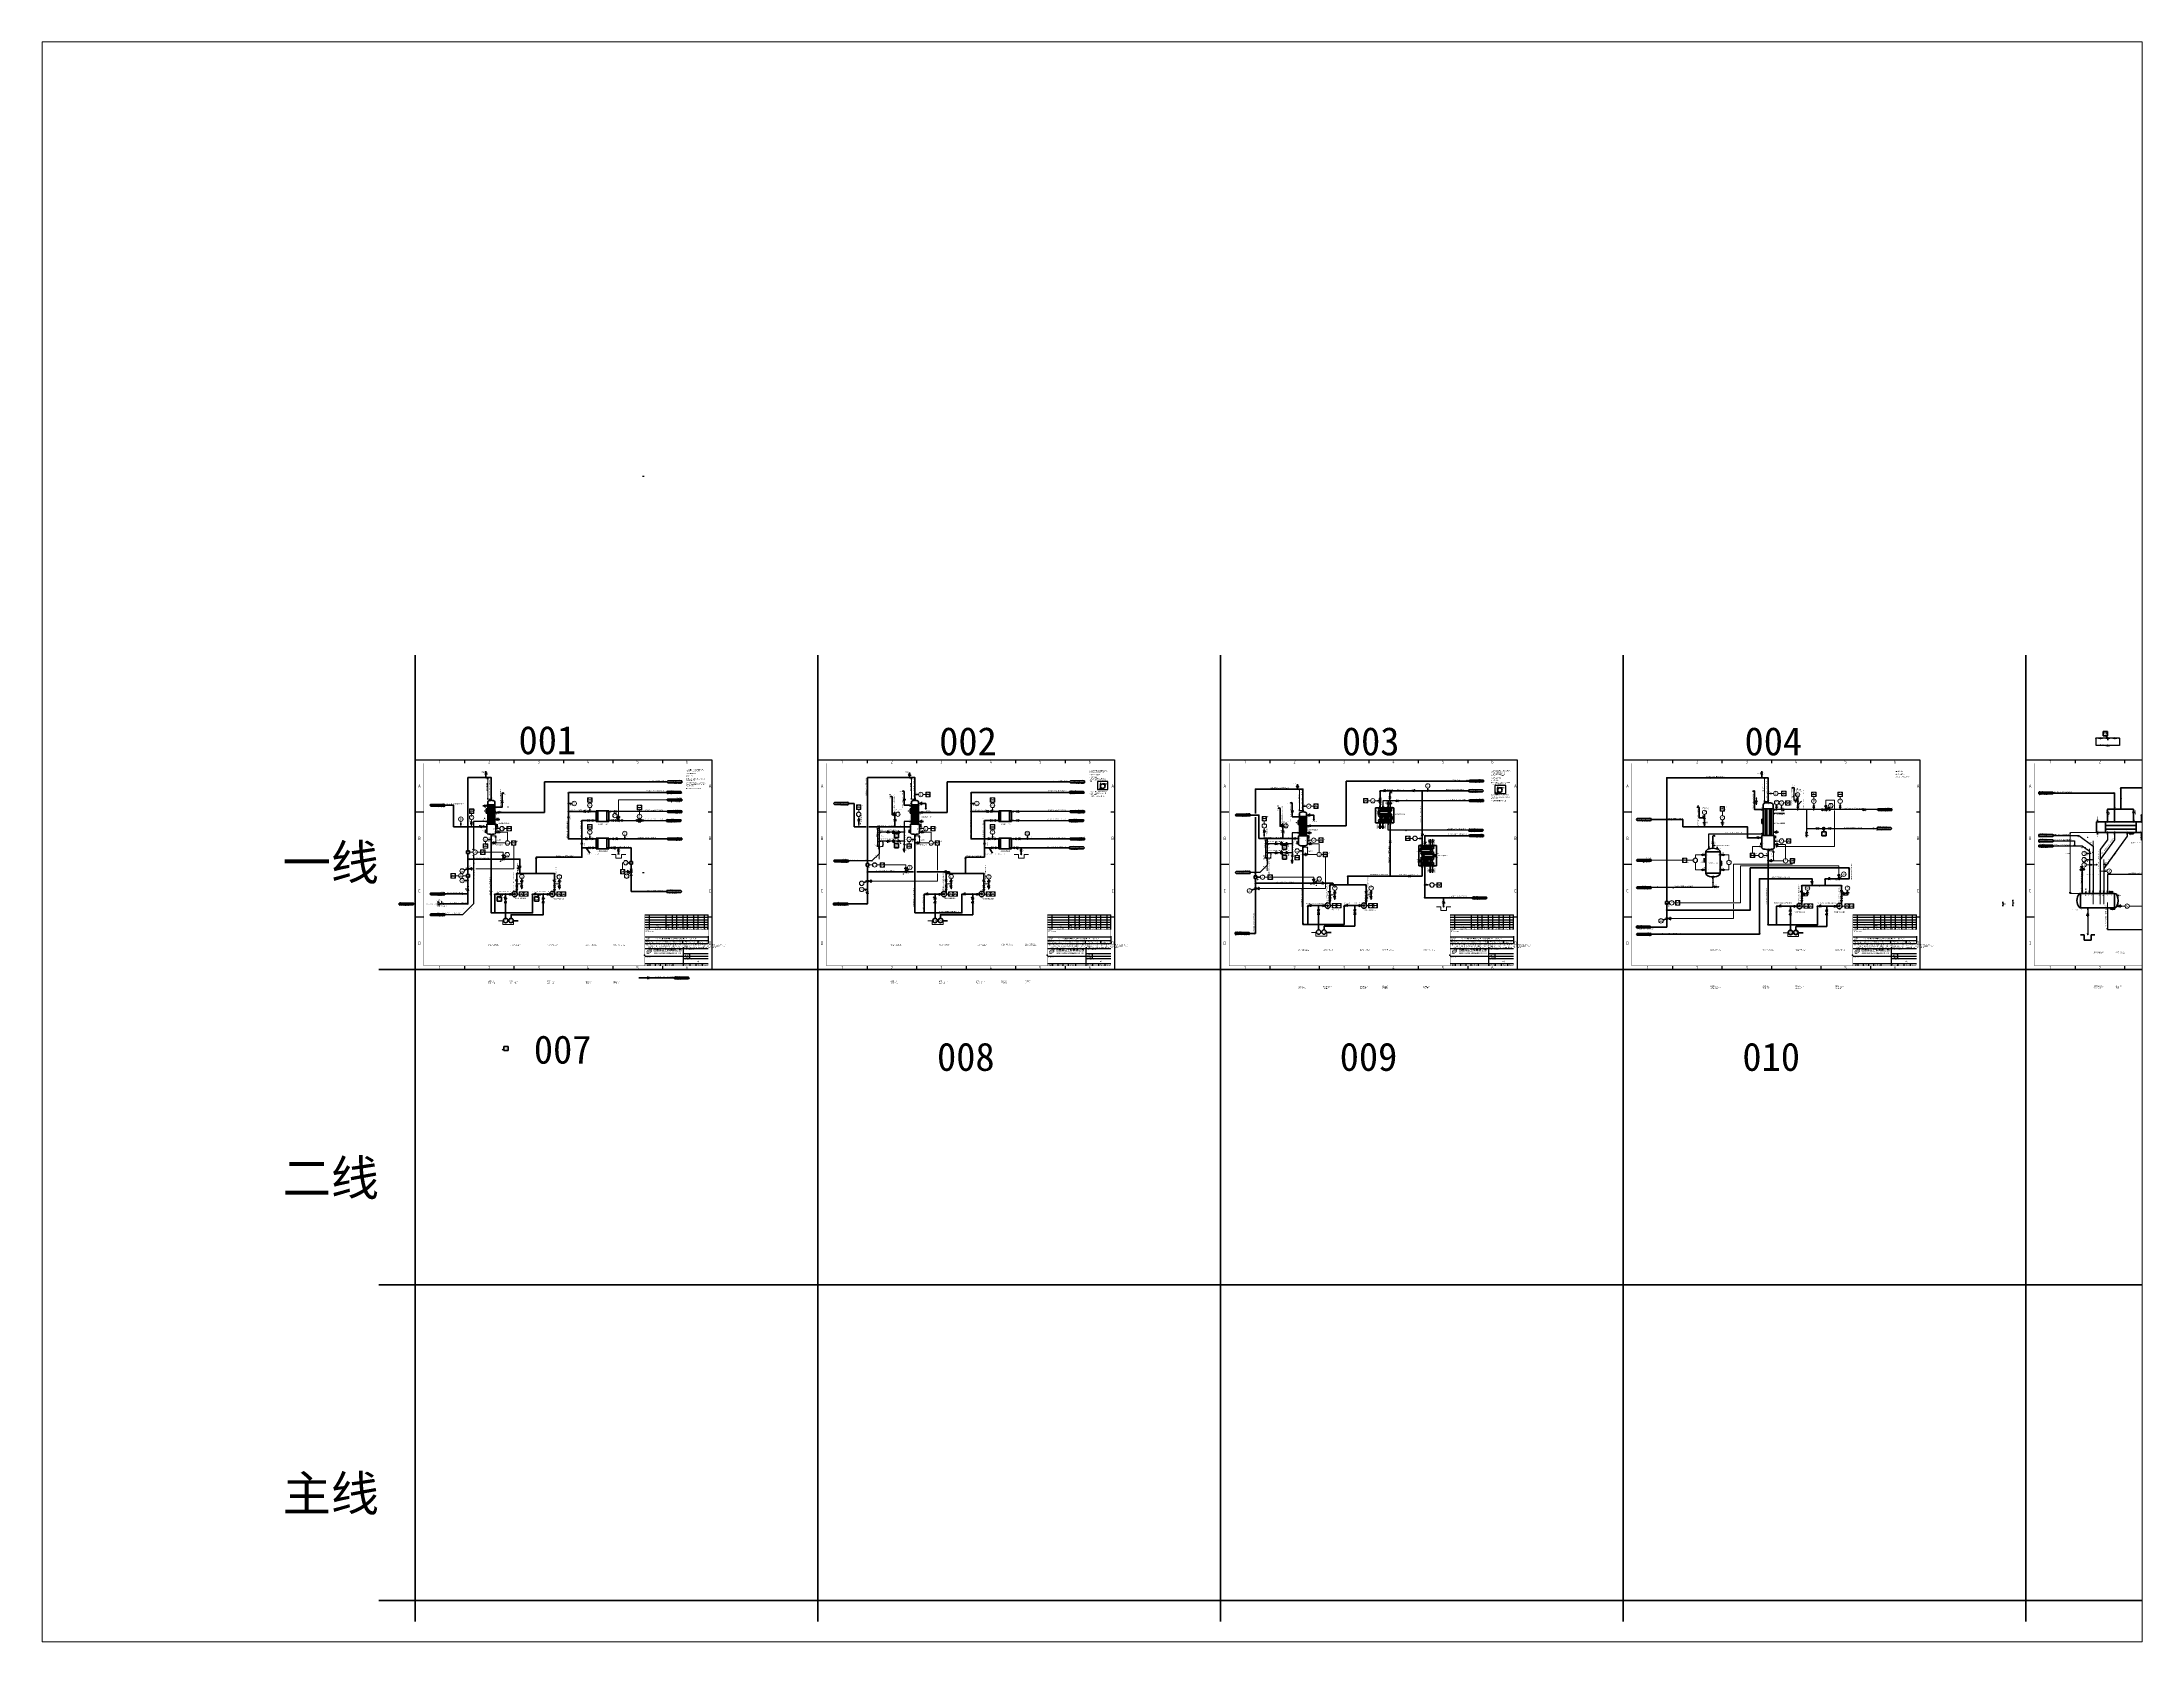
# Paper-space layout 'Layout1' of a CAD drawing. Extents: x 1.05 to 9.45, y 0.8 to 7.2.
# The model-space entities are those that its viewports show. They can reach past a viewport. Long polylines and large blocks are cut down to what shows.
import ezdxf
from ezdxf.enums import TextEntityAlignment as Align
from ezdxf.xclip import XClip

# ---------------------------------------------------------------- set-up
doc = ezdxf.new("R2018")
doc.units = 0
doc.header["$MEASUREMENT"] = 0
doc.header["$XCLIPFRAME"] = 2
for name, pattern in [('DASHED', [0.75, 0.5, -0.25]), ('DOT2', [0.125, 0, -0.125]), ('ELECTRIC', [0.1875, 0.125, -0.0625])]:
    doc.linetypes.add(name, pattern=pattern)
doc.layers.get('0').update_dxf_attribs({"linetype": 'CONTINUOUS'})
for name, color, linetype in [('10', 7, 'CONTINUOUS'), ('11', 7, 'CONTINUOUS'), ('12', 7, 'CONTINUOUS'), ('ConsistencyChecks', 7, 'CONTINUOUS'), ('Default', 6, 'CONTINUOUS'), ('DrawingBorder', 7, 'CONTINUOUS'), ('Notes', 7, 'CONTINUOUS'), ('PUB_TITLE', 1, 'CONTINUOUS'), ('SMY00-SMY-010-Drawing-Block', 7, 'CONTINUOUS'), ('SMY00-SMY-010-TBOR', 7, 'CONTINUOUS'), ('云线-1A', 6, 'CONTINUOUS'), ('图框', 92, 'CONTINUOUS'), ('批量打印', 6, 'CONTINUOUS')]:
    doc.layers.add(name, color=color, linetype=linetype)
doc.layers.add('TXT', color=9, linetype='CONTINUOUS', lineweight=0)
doc.styles.add('1', font='txt', dxfattribs={"bigfont": 'hztxt'})
doc.styles.add('Arial', font='arial.ttf')
doc.styles.add('Arial Narrow', font='ARIALN.TTF')
doc.styles.add('CD-Title Block', font='gbenor.shx', dxfattribs={"width": 0.8, "bigfont": 'gbcbig.shx'})
doc.styles.add('txt.shx', font='arial.ttf')
doc.styles.add('X-INT2-A1$0$STANDARD', font='arial.ttf')
doc.linetypes.add('CAPILLARY', pattern='A,0.5,-0.01,["X",Standard,S=0.1,R=0,X=-0.1,Y=-0.05],-0.001', length=0.511)
pattern_1 = [(0, (0, 18.27), (0, 3.175), [])]
pattern_2 = [(0, (-2e-13, -1105.13), (0, 3.175), [])]
pattern_3 = [(0, (3438.69, -881.24), (0, 3.175), [])]
pattern_4 = [(0, (4566.1054, -868.4888), (0, 3.175), [])]
pattern_5 = [(0, (5432.4568, -889.099), (0, 3.175), [])]
pattern_6 = [(0, (5702.7078, -895.1496), (0, 3.175), [])]
pattern_7 = [(0, (2339.29, -863.77), (0, 3.175), [])]
pattern_8 = [(0, (2339.29, -848.53), (0, 3.175), [])]
pattern_9 = [(0, (1138.74, -863.77), (0, 3.175), [])]

# ---------------------------------------------------------------- blocks, each defined once
blk = doc.blocks.new('OFF-DRAWING1', base_point=(-22.23, 0))
at = {"color": 0, "linetype": 'ByBlock', "lineweight": -2}
for p, q in [((-3.81, 2.54), (-43.18, 2.54)), ((-43.18, 2.54), (-43.18, -2.54)), ((-1.27, 0), (-3.81, 2.54)), ((-3.81, -2.54), (-1.27, 0)), ((-43.18, -2.54), (-3.81, -2.54))]:
    blk.add_line(p, q, dxfattribs=at)
blk = doc.blocks.new('HORIZ CENTRIFUGAL PUMP', base_point=(96.52, 116.84))
at = {"color": 0, "linetype": 'ByBlock', "lineweight": -2}
blk.add_circle((96.52, 116.84), 7.62, dxfattribs=at)
blk = doc.blocks.new('INSTRUMENT CONNECTOR')
at = {"color": 0, "linetype": 'ByBlock', "lineweight": -2}
for p, q in [((0, 0.635), (0.635, 0.635)), ((0, -0.635), (0, 0.635)), ((0.635, 0.635), (0.635, -0.635)), ((0.635, -0.635), (0, -0.635))]:
    blk.add_line(p, q, dxfattribs=at)
blk = doc.blocks.new('CHENGDA-FLANGED NOZZLE CONNECT TO TT')
at = {"color": 0, "linetype": 'ByBlock', "lineweight": -2}
for p, q in [((0, 0), (2.54, 0)), ((2.54, 0), (2.54, 1.905)), ((2.54, 1.905), (2.54, -1.905)), ((3.81, 1.905), (3.81, -1.905))]:
    blk.add_line(p, q, dxfattribs=at)
blk = doc.blocks.new('FLANGED NOZZLE-INTERNAL')
at = {"color": 0, "linetype": 'ByBlock', "lineweight": -2}
blk.add_arc((0, 0), 1.91, 45.51042, 321.67046, dxfattribs=at)
blk = doc.blocks.new('CHENGDA-FALLING FILM EVAPORATOR')
at = {"color": 0, "linetype": 'ByBlock', "lineweight": -2}
for p, q in [((-10.16, 76.2), (-10.16, 12.7)), ((-10.16, 67.31), (10.16, 67.31)), ((-6.35, 67.31), (-6.35, 12.7)), ((-2.54, 12.7), (-2.54, 67.31)), ((-2.54, 67.31), (-2.54, 64.77)), ((2.54, 12.7), (2.54, 67.31)), ((2.54, 67.31), (2.54, 64.77)), ((6.35, 12.7), (6.35, 67.31)), ((10.16, 12.7), (10.16, 76.2)), ((-12.7, 12.7), (12.7, 12.7)), ((-12.7, 12.7), (-12.7, -12.7)), ((12.7, 12.7), (12.7, -12.7))]:
    blk.add_line(p, q, dxfattribs=at)
for centre, major_axis, ratio, start_param, end_param in [((0, 76.2), (-10.16, 0), 0.3879892, 3.1415925, 6.2831853), ((0, -12.7), (-12.7, 0), 0.2807731, 0, 3.1415927)]:
    blk.add_ellipse(centre, major_axis=major_axis, ratio=ratio, start_param=start_param, end_param=end_param, dxfattribs=at)
blk = doc.blocks.new('CHENGDA-NO FLANGED NOZZLE')
at = {"color": 0, "linetype": 'ByBlock', "lineweight": -2}
blk.add_line((0, 0), (2.54, 0), dxfattribs=at)
blk = doc.blocks.new('MAGNETIC FLOW INSTRUMENT__MIRROREDTEXT')
at = {"color": 0, "linetype": 'ByBlock', "lineweight": -2}
for p, q in [((-3.81, -3.81), (-3.81, 3.81)), ((-3.81, 3.81), (3.81, 3.81)), ((3.81, 3.81), (3.81, -3.81)), ((3.81, -3.81), (-3.81, -3.81))]:
    blk.add_line(p, q, dxfattribs=at)
at = {"color": 0, "linetype": 'ByBlock', "lineweight": -2, "extrusion": (0, 0, -1), "style": 'Arial', "width": 0.8}
blk.add_text('M', height=2.014, rotation=180, dxfattribs=at).set_placement((0.002, 0), align=Align.MIDDLE_CENTER)
blk = doc.blocks.new('DISCR FIELD MOUNTED LT')
at = {"color": 0, "linetype": 'ByBlock', "lineweight": -2}
blk.add_circle((0, 0), 6.35, dxfattribs=at)
blk = doc.blocks.new('DIAPHRAGM ACTUATOR')
at = {"color": 0, "linetype": 'ByBlock', "lineweight": -2}
for p, q in [((-3.175, 8.89), (3.175, 8.89)), ((0, 8.89), (0, 0))]:
    blk.add_line(p, q, dxfattribs=at)
blk.add_ellipse((0, 8.89), major_axis=(-3.175, 0), ratio=0.8, start_param=3.1415926, end_param=6.28318531, dxfattribs=at)
blk = doc.blocks.new('DISCR FIELD MOUNTED TT')
at = {"color": 0, "linetype": 'ByBlock', "lineweight": -2}
blk.add_circle((0, 0), 6.35, dxfattribs=at)
blk = doc.blocks.new('CHENGDA-DCS FUNC ACCESS IN PRIME LOC FOR PUMP', base_point=(1.27, 1.27))
at = {"color": 0, "linetype": 'ByBlock', "lineweight": -2}
for p, q in [((-5.08, 7.62), (7.62, 7.62)), ((-5.08, -5.08), (-5.08, 7.62)), ((-5.08, 1.27), (7.62, 1.27)), ((7.62, 7.62), (7.62, -5.08)), ((7.62, -5.08), (-5.08, -5.08))]:
    blk.add_line(p, q, dxfattribs=at)
blk.add_circle((1.27, 1.27), 6.35, dxfattribs=at)
blk = doc.blocks.new('DISCR FIELD MOUNTED PT')
at = {"color": 0, "linetype": 'ByBlock', "lineweight": -2}
blk.add_circle((0, 0), 6.35, dxfattribs=at)
blk = doc.blocks.new('DOUBLE FLANGE')
at = {"color": 0, "linetype": 'ByBlock', "lineweight": -2}
for p, q in [((0, -1.905), (0, 1.905)), ((1.27, -1.905), (1.27, 1.905))]:
    blk.add_line(p, q, dxfattribs=at)
blk = doc.blocks.new('FREE VENT')
at = {"color": 0, "linetype": 'ByBlock', "lineweight": -2}
blk.add_line((0, 0), (0, 7.62), dxfattribs=at)
blk.add_arc((2.54, 7.62), 2.54, 0, 180, dxfattribs=at)
blk = doc.blocks.new('PRESS RELIEF VALVE')
at = {"color": 0, "linetype": 'ByBlock', "lineweight": -2}
for p, q in [((-1.905, -3.81), (0, 0)), ((1.438, 5.248), (-1.438, 2.372)), ((1.077, 6.157), (-1.077, 4.003)), ((0.719, 7.069), (-0.719, 5.631)), ((0, 7.62), (0, 0)), ((0, 0), (3.81, 1.905)), ((3.81, -1.905), (0, 0)), ((0, 0), (1.905, -3.81)), ((1.27, 3.81), (5.161, 3.81)), ((5.161, 3.81), (3.061, 4.27)), ((3.061, 4.27), (3.259, 3.81)), ((3.259, 3.81), (3.061, 3.35)), ((3.061, 3.35), (5.161, 3.81)), ((3.973, 3.81), (3.49, 3.917)), ((3.49, 3.917), (3.492, 3.912)), ((3.49, 3.703), (3.973, 3.81)), ((3.492, 3.708), (3.49, 3.703)), ((3.81, 1.905), (3.81, -1.905)), ((1.905, -3.81), (-1.905, -3.81))]:
    blk.add_line(p, q, dxfattribs=at)
blk = doc.blocks.new('CHECK VALVE')
at = {"linetype": 'ByBlock', "lineweight": -2}
blk.add_hatch(color=0, dxfattribs=at).paths.add_polyline_path([(-3.81, 1.905), (-3.81, -1.905), (0, 0)])
at = {"color": 0, "linetype": 'ByBlock', "lineweight": -2}
for p, q in [((3.81, 1.905), (-3.81, -1.905)), ((-3.81, 1.905), (3.81, -1.905)), ((-3.81, -1.905), (-3.81, 1.905)), ((3.81, -1.905), (3.81, 1.905))]:
    blk.add_line(p, q, dxfattribs=at)
blk.add_lwpolyline([(-3.81, 1.905), (-3.81, -1.905), (0, 0)], close=True, dxfattribs=at)
blk = doc.blocks.new('FLANGE BLIND WITHOUT TAP', base_point=(0.306, 0))
at = {"color": 0, "linetype": 'ByBlock', "lineweight": -2}
blk.add_line((0.635, -1.905), (0.635, 1.905), dxfattribs=at)
blk = doc.blocks.new('CHENGDA-SAMPLES')
at = {"color": 0, "linetype": 'ByBlock', "lineweight": -2}
blk.add_circle((0, 0), 6.35, dxfattribs=at)
blk = doc.blocks.new('CONCENTRIC')
at = {"color": 0, "linetype": 'ByBlock', "lineweight": -2}
for p, q in [((-1.905, -1.905), (-1.905, 1.905)), ((-1.905, 1.905), (1.905, 0.953)), ((1.905, 0.953), (1.905, -0.952)), ((1.905, -0.952), (-1.905, -1.905))]:
    blk.add_line(p, q, dxfattribs=at)
blk = doc.blocks.new('CAP', base_point=(1, 0))
at = {"color": 0, "linetype": 'ByBlock', "lineweight": -2}
blk.add_line((1.9, 1.9), (1.9, -1.9), dxfattribs=at)
blk.add_arc((1.9, 0), 1.9, 90.23328, 269.76672, dxfattribs=at)
blk = doc.blocks.new('CHENGDA-STEAM TRAP')
at = {"linetype": 'ByBlock', "lineweight": -2}
h = blk.add_hatch(color=0, dxfattribs=at)
edge = h.paths.add_edge_path()
edge.add_line((2.2, 2.2), (-2.2, -2.2))
edge.add_arc((0, 0), 3.17, 225, 405)
at = {"color": 0, "linetype": 'ByBlock', "lineweight": -2}
blk.add_line((-2.2, -2.2), (2.2, 2.2), dxfattribs=at)
blk.add_lwpolyline([(2.2, 2.2), (-2.2, -2.2, 1)], format="xyb", close=True, dxfattribs=at)
blk.add_circle((0, 0), 3.17, dxfattribs=at)
blk = doc.blocks.new('ECCENTRIC')
at = {"color": 0, "linetype": 'ByBlock', "lineweight": -2}
for p, q in [((1.905, 0.953), (-1.905, 0.953)), ((-1.905, 0.953), (-1.905, -2.857)), ((1.905, -0.953), (1.905, 0.953)), ((-1.905, -2.857), (1.905, -0.953))]:
    blk.add_line(p, q, dxfattribs=at)
blk = doc.blocks.new('0103-20-002-EMBED 2_DWG')
at = {"layer": 'Notes', "color": 7, "linetype": 'Continuous', "lineweight": 35}
for p, q in [((30.9, 21.15), (31, 21.15)), ((30.9, 21.1), (31, 21.1)), ((30.95, 20.85), (30.95, 21.1)), ((31.2, 21.1), (31.45, 21.1)), ((31.45, 21.15), (31.45, 21.05)), ((31.5, 21.05), (31.5, 21.15)), ((30.9, 20.55), (30.9, 20.65)), ((30.95, 20.65), (30.95, 20.55)), ((31.2, 20.6), (30.95, 20.6))]:
    blk.add_line(p, q, dxfattribs=at)
blk.add_circle((31.2, 20.85), 0.255, dxfattribs=at)
at = {"layer": 'Notes', "color": 7, "style": 'Arial'}
for s, p in [('N2', (30.9, 21.32)), ('N1', (31.55, 21.17)), ('N4', (30.65, 20.66))]:
    blk.add_text(s, height=0.125, dxfattribs=at).set_placement(p, align=Align.TOP_LEFT)
blk = doc.blocks.new('GLOBE VALVE')
at = {"color": 0, "linetype": 'ByBlock', "lineweight": -2}
for p, q in [((-3.81, -1.905), (3.81, 1.905)), ((3.81, -1.905), (-3.81, 1.905)), ((-3.81, 1.905), (-3.81, -1.905)), ((3.81, 1.905), (3.81, -1.905))]:
    blk.add_line(p, q, dxfattribs=at)
blk = doc.blocks.new('CHENGDA-DCS FUNC ACCESS IN PRIME LOC~1', base_point=(1.27, 1.27))
at = {"color": 0, "linetype": 'ByBlock', "lineweight": -2}
for p, q in [((-5.08, 7.62), (7.62, 7.62)), ((-5.08, -5.08), (-5.08, 7.62)), ((-5.08, 1.27), (7.62, 1.27)), ((7.62, 7.62), (7.62, -5.08)), ((7.62, -5.08), (-5.08, -5.08))]:
    blk.add_line(p, q, dxfattribs=at)
blk.add_circle((1.27, 1.27), 6.35, dxfattribs=at)
blk = doc.blocks.new('FLANGE TO AP AND TT')
at = {"color": 0, "linetype": 'ByBlock', "lineweight": -2}
for p, q in [((0, 0), (-1.3, 0)), ((0, -1.9), (0, 1.9)), ((1.4, -1.9), (1.4, 1.9))]:
    blk.add_line(p, q, dxfattribs=at)
blk = doc.blocks.new('BALL VALVE')
at = {"color": 0, "linetype": 'ByBlock', "lineweight": -2}
for p, q in [((-3.81, 1.905), (-3.81, -1.905)), ((3.81, -1.905), (-3.81, 1.905)), ((-3.81, -1.905), (3.81, 1.905)), ((0, 0), (0, 2.54)), ((0, 2.54), (2.54, 2.54)), ((3.81, 1.905), (3.81, -1.905))]:
    blk.add_line(p, q, dxfattribs=at)
blk.add_circle((0, 0), 1.587, dxfattribs=at)
blk = doc.blocks.new('2 WAY GLOBE')
at = {"color": 0, "linetype": 'ByBlock', "lineweight": -2}
for p, q in [((3.8, 1.9), (-3.8, -1.9)), ((-3.8, -1.9), (-3.8, 1.9)), ((-3.8, 1.9), (3.8, -1.9)), ((3.8, -1.9), (3.8, 1.9))]:
    blk.add_line(p, q, dxfattribs=at)
blk = doc.blocks.new('MANWAY-SMALL', base_point=(0, -0.1))
at = {"color": 0, "linetype": 'ByBlock', "lineweight": -2}
for p, q in [((0, 2.3), (2.5, 2.3)), ((2.5, 2.9), (2.5, -3.1)), ((3.2, 2.9), (3.2, -3.1)), ((0, -2.5), (2.5, -2.5))]:
    blk.add_line(p, q, dxfattribs=at)
blk = doc.blocks.new('SHORT 1D 1C 1TO1', base_point=(-176.1, 285.5))
at = {"color": 0, "linetype": 'ByBlock', "lineweight": -2}
for p, q in [((-196.4, 346.4), (-155.7, 346.4)), ((-196.4, 285.5), (-196.4, 346.4)), ((-155.7, 346.4), (-155.7, 285.5)), ((-155.7, 285.5), (-196.4, 285.5))]:
    blk.add_line(p, q, dxfattribs=at)
for centre, start_param, end_param in [((-176.1, 346.4), 3.141347, 6.283431), ((-176.1, 285.5), 6.282939, 9.425024)]:
    blk.add_ellipse(centre, major_axis=(-20.3, 0), ratio=0.5, start_param=start_param, end_param=end_param, dxfattribs=at)
blk = doc.blocks.new('MANWAY-LARGE')
at = {"color": 0, "linetype": 'ByBlock', "lineweight": -2}
for p, q in [((2.5, 4.4), (0, 4.4)), ((2.5, 6.3), (2.5, 4.4)), ((2.5, -6.3), (2.5, 6.3)), ((4.3, 6.3), (4.3, -6.3)), ((0, -4.4), (2.5, -4.4))]:
    blk.add_line(p, q, dxfattribs=at)
blk = doc.blocks.new('FLANGED NOZZLE WITH BLIND')
at = {"color": 0, "linetype": 'ByBlock', "lineweight": -2}
for p, q in [((0, 0), (2.54, 0)), ((2.54, 0), (2.54, 1.905)), ((2.54, 1.905), (2.54, -1.905)), ((3.81, 1.905), (3.81, -1.905))]:
    blk.add_line(p, q, dxfattribs=at)
blk = doc.blocks.new('DISCR FIELD MOUNTED LG')
at = {"color": 0, "linetype": 'ByBlock', "lineweight": -2}
blk.add_circle((0, 0), 6.35, dxfattribs=at)
blk = doc.blocks.new('GATE VALVE')
at = {"color": 0, "linetype": 'ByBlock', "lineweight": -2}
for p, q in [((3.81, -1.905), (-3.81, 1.905)), ((-3.81, -1.905), (3.81, 1.905)), ((-3.81, -1.905), (-3.81, 1.905)), ((3.81, -1.905), (3.81, 1.905))]:
    blk.add_line(p, q, dxfattribs=at)
blk = doc.blocks.new('REMARKS1', base_point=(108, 139.7))
at = {"color": 250, "linetype": 'Continuous', "lineweight": 0, "true_color": 0x212830}
for p, q in [((107.3, 139.7), (108, 139.7)), ((108, 140.3), (108, 139.1)), ((108.5, 139.7), (108.6, 139.7))]:
    blk.add_line(p, q, dxfattribs=at)
blk = doc.blocks.new('OFF-DRAWING', base_point=(-22.23, 0))
at = {"color": 0, "linetype": 'ByBlock', "lineweight": -2}
for p, q in [((-3.81, 2.54), (-43.18, 2.54)), ((-43.18, 2.54), (-43.18, -2.54)), ((-1.27, 0), (-3.81, 2.54)), ((-3.81, -2.54), (-1.27, 0)), ((-43.18, -2.54), (-3.81, -2.54))]:
    blk.add_line(p, q, dxfattribs=at)
blk = doc.blocks.new('REMARKS2', base_point=(108, 139.7))
at = {"color": 250, "linetype": 'Continuous', "lineweight": 0, "true_color": 0x212830}
for p, q in [((107.3, 139.7), (108, 139.7)), ((108, 140.3), (108, 139.1)), ((108.5, 139.7), (108.6, 139.7))]:
    blk.add_line(p, q, dxfattribs=at)
blk = doc.blocks.new('SURFACE CONDENSER')
at = {"color": 0, "linetype": 'ByBlock', "lineweight": -2}
for p, q in [((68.58, 30.48), (-68.58, 30.48)), ((-68.58, 30.48), (-68.58, 0)), ((-68.58, 0), (68.58, 0)), ((-43.18, 30.48), (-43.18, 10.16)), ((-43.18, 30.48), (-43.18, 20.32)), ((43.18, 20.32), (-43.18, 20.32)), ((-43.18, 20.32), (-43.18, 0)), ((-43.18, 10.16), (43.18, 10.16)), ((43.18, 0), (43.18, 30.48)), ((43.18, 10.16), (43.18, 20.32)), ((68.58, 0), (68.58, 30.48))]:
    blk.add_line(p, q, dxfattribs=at)
blk = doc.blocks.new('MEDIUM 1D 2TO1', base_point=(64.8, 8.1))
at = {"color": 0, "linetype": 'ByBlock', "lineweight": -2}
for p, q in [((113.1, 48.7), (16.6, 48.7)), ((16.6, 48.7), (16.6, 8.1)), ((16.6, 8.1), (113.1, 8.1)), ((113.1, 8.1), (113.1, 48.7))]:
    blk.add_line(p, q, dxfattribs=at)
for centre, start_param, end_param in [((16.6, 28.4), 0, 3.141593), ((113.1, 28.4), 3.141593, 6.283185)]:
    blk.add_ellipse(centre, major_axis=(0, 20.3), ratio=0.5, start_param=start_param, end_param=end_param, dxfattribs=at)
blk = doc.blocks.new('BUTTERFLY VALVE')
at = {"color": 0, "linetype": 'ByBlock', "lineweight": -2}
for p, q in [((-3.8, 1.9), (-3.8, -1.9)), ((-1.9, 1.9), (1.9, -1.9)), ((3.8, 1.9), (3.8, -1.9))]:
    blk.add_line(p, q, dxfattribs=at)
for radius in [0.952, 0.648, 0.342]:
    blk.add_circle((0, 0), radius, dxfattribs=at)
blk = doc.blocks.new('A1图框_H')
at = {"layer": '图框', "linetype": 'Continuous'}
for p, q in [((-690.8, 584), (-690.8, 574)), ((-550.7, 584), (-550.7, 574)), ((-410.5, 584), (-410.5, 574)), ((-270.3, 584), (-270.3, 574)), ((-130.2, 584), (-130.2, 574)), ((-806, 435.5), (-831, 435.5)), ((10, 435.5), (0, 435.5)), ((-806, 287), (-831, 287)), ((10, 287), (0, 287)), ((-806, 138.5), (-831, 138.5)), ((10, 138.5), (0, 138.5)), ((-690.8, 0), (-690.8, -10)), ((-550.7, 0), (-550.7, -10)), ((-410.5, 0), (-410.5, -10)), ((-270.3, 0), (-270.3, -10)), ((-130.2, 0), (-130.2, -10))]:
    blk.add_line(p, q, dxfattribs=at)
blk.add_lwpolyline([(-831, 584), (10, 584), (10, -10), (-831, -10)], close=True, dxfattribs=at)
at = {"layer": '图框', "linetype": 'Continuous', "const_width": 0.5}
blk.add_lwpolyline([(-806, 574), (0, 574), (0, 0), (-806, 0)], close=True, dxfattribs=at)
at = {"layer": '图框', "linetype": 'Continuous', "style": 'CD-Title Block', "width": 0.8}
for s, p in [('1', (-761, 578.5)), ('2', (-620.8, 578.5)), ('3', (-480.7, 578.5)), ('4', (-340.5, 578.5)), ('5', (-200.3, 578.5)), ('6', (-60.2, 578.5)), ('A', (-818.5, 509.8)), ('A', (5, 509.8)), ('B', (-818.5, 361.3)), ('B', (5, 361.3)), ('C', (-818.5, 212.8)), ('C', (5, 212.8)), ('D', (-818.5, 64.2)), ('D', (5, 64.2)), ('1', (-761, -5)), ('2', (-620.8, -5)), ('3', (-480.7, -5)), ('4', (-340.5, -5)), ('5', (-200.3, -5)), ('6', (-60.2, -5))]:
    blk.add_text(s, height=10, dxfattribs=at).set_placement(p, align=Align.MIDDLE)
blk = doc.blocks.new('Signature')
at = {"layer": '图框', "color": 1, "linetype": 'Continuous', "style": 'CD-Title Block'}
for tag, p, width in [('版次', (5, 2), 0.8), ('说明', (32, 2), 0.8), ('设计', (62, 2), 0.8), ('设计日期', (79, 2), 0.5), ('校核', (92, 2), 0.8), ('校核日期', (109, 2), 0.5), ('审核', (122, 2), 0.8), ('审核日期', (139, 2), 0.5), ('审定', (152, 2), 0.8), ('审定日期', (169, 2), 0.5)]:
    blk.add_attdef(tag, p, '', height=3.5, dxfattribs=dict(at, width=width))
blk = doc.blocks.new('Signature_Block')
at = {"layer": '图框', "linetype": 'Continuous', "lineweight": -3}
for p, q in [((-180, 42), (0, 42)), ((-180, 35), (0, 35)), ((-180, 21), (0, 21)), ((-180, 14), (0, 14)), ((-180, 7), (0, 7)), ((-168, 42), (-168, 0)), ((-120, 42), (-120, 0)), ((-102, 42), (-102, 0)), ((-90, 42), (-90, 0)), ((-72, 42), (-72, 0)), ((-60, 42), (-60, 0)), ((-42, 42), (-42, 0)), ((-30, 42), (-30, 0)), ((-12, 42), (-12, 0))]:
    blk.add_line(p, q, dxfattribs=at)
at = {"layer": '图框', "linetype": 'Continuous'}
blk.add_line((-180, 28), (0, 28), dxfattribs=at)
at = {"layer": '图框', "linetype": 'Continuous', "lineweight": -3, "const_width": 0.5}
for points in [[(-180, 42), (-180, 0)], [(-180, 0), (0, 0)], [(0, 0), (0, 42)]]:
    blk.add_lwpolyline(points, dxfattribs=at)
at = {"layer": '图框', "linetype": 'Continuous', "lineweight": -3, "flags": 128}
blk.add_lwpolyline([(0, 0), (0, 42)], dxfattribs=at)
at = {"layer": '图框', "linetype": 'Continuous'}
ref = blk.add_blockref('Signature', (-180.9, 7.1), dxfattribs=at)
ref.add_attrib('版次', 'R', (-175.9, 9.1), dxfattribs={"color": 1, "linetype": 'Continuous', "height": 3.5, "style": 'CD-Title Block', "width": 0.8})
ref.add_attrib('说明', '内审版', (-148.9, 9.1), dxfattribs={"color": 1, "linetype": 'Continuous', "height": 3.5, "style": 'CD-Title Block', "width": 0.8})
ref.add_attrib('设计', '梁梓恒', (-118.9, 9.1), dxfattribs={"color": 1, "linetype": 'Continuous', "height": 3.5, "style": 'CD-Title Block', "width": 0.8})
ref.add_attrib('设计日期', '2025/7/23', (-101.9, 9.1), dxfattribs={"color": 1, "linetype": 'Continuous', "height": 3.5, "style": 'CD-Title Block', "width": 0.5})
ref.add_attrib('校核', '袁臻', (-88.9, 9.1), dxfattribs={"color": 1, "linetype": 'Continuous', "height": 3.5, "style": 'CD-Title Block', "width": 0.8})
ref.add_attrib('校核日期', '2025/7/23', (-71.9, 9.1), dxfattribs={"color": 1, "linetype": 'Continuous', "height": 3.5, "style": 'CD-Title Block', "width": 0.5})
ref.add_attrib('审核', '邱贤斌', (-58.9, 9.1), dxfattribs={"color": 1, "linetype": 'Continuous', "height": 3.5, "style": 'CD-Title Block', "width": 0.8})
ref.add_attrib('审核日期', '2025/7/23', (-41.9, 9.1), dxfattribs={"color": 1, "linetype": 'Continuous', "height": 3.5, "style": 'CD-Title Block', "width": 0.5})
at = {"layer": '图框', "linetype": 'Continuous', "lineweight": -3, "style": 'CD-Title Block', "width": 0.8}
for s, height, p in [('版次', 3.5, (-176, 3.5)), ('REV.', 2.5, (-176, 1)), ('DESCRIPTION', 2.5, (-151, 1)), (' 说     明', 3.5, (-151, 3.5)), ('设 计', 3.5, (-114, 3.5)), ('DESD.', 2.5, (-114, 1)), ('DATE', 2.5, (-99, 1)), ('日 期', 3.5, (-99, 3.5)), ('校 核', 3.5, (-84, 3.5)), ('CHKD.', 2.5, (-84, 1)), ('DATE', 2.5, (-69, 1)), ('日 期', 3.5, (-69, 3.5)), ('APPD.', 2.5, (-54, 1)), ('审 核', 3.5, (-54, 3.5)), ('DATE', 2.5, (-39, 1)), ('日 期', 3.5, (-39, 3.5)), ('APPD.', 2.5, (-24, 1)), ('审 定', 3.5, (-24, 3.5)), ('DATE', 2.5, (-9, 1)), ('日 期', 3.5, (-9, 3.5))]:
    blk.add_text(s, height=height, dxfattribs=at).set_placement(p)
blk = doc.blocks.new('LOGO_CD')
at = {"layer": '图框', "linetype": 'Continuous', "lineweight": -3}
h = blk.add_hatch(color=7, dxfattribs=at)
h.dxf.hatch_style = 1
h.set_gradient(color1=(0, 0, 255), color2=(175, 178, 253), rotation=130, tint=1)
h.paths.add_polyline_path([(17.7, 9.7), (17, 8.9), (16.3, 8.2), (15, 7.4), (14.2, 6.9), (13.6, 6.6), (12.6, 6.3), (11.3, 6.1), (10.4, 6), (10, 6), (9.6, 6), (9.1, 6.1), (8.5, 6.2), (8.1, 6.4), (8, 6.6), (8.5, 7.3), (8.5, 7.3), (8.4, 7.3), (8.3, 7.3), (8.2, 7.4), (8.1, 7.4), (8, 7.4), (7.9, 7.4), (7.8, 7.4), (7.7, 7.5), (7.6, 7.5), (7.5, 7.5), (7.3, 7.5), (7.2, 7.6), (7.1, 7.6), (5.5, 5.7), (5.6, 5.6), (6.1, 5.2), (6.6, 4.9), (7.2, 4.6), (7.9, 4.5), (8.3, 4.4), (8.8, 4.4), (9.5, 4.3), (10.4, 4.4), (11.3, 4.5), (12.2, 4.7), (13, 5), (13.8, 5.3), (14.7, 5.8), (16, 6.5), (17.3, 7.5), (18.4, 8.4), (19.1, 9.2), (19.9, 10.2), (20.4, 11.1), (20.5, 11.6), (20.5, 11.9), (20.4, 12.3), (20.3, 12.7), (20, 13), (19.5, 13.3), (19.1, 13.5), (18.5, 13.6), (18, 13.6), (17.3, 13.7), (16.9, 13.7), (15.3, 13.4), (13.5, 12.9), (12.1, 12.4), (10.5, 11.7), (8.8, 9.7), (8.8, 9.7), (8.9, 9.6), (8.9, 9.6), (9, 9.6), (9, 9.6), (9.1, 9.6), (9.1, 9.6), (9.2, 9.5), (9.2, 9.5), (9.3, 9.5), (9.3, 9.5), (9.4, 9.5), (9.4, 9.5), (9.5, 9.5), (9.6, 9.5), (9.6, 9.5), (9.7, 9.5), (9.8, 9.5), (9.9, 9.5), (10, 9.4), (10, 9.4), (10.1, 9.4), (10.2, 9.4), (11.4, 11), (12.7, 11.5), (13.6, 11.8), (14.6, 12.1), (15.7, 12.3), (16.3, 12.3), (16.8, 12.3), (17.2, 12.2), (17.6, 12.1), (17.9, 12), (18, 11.8), (18.2, 11.6), (18.2, 11.3), (18.2, 10.9), (18.1, 10.4)])
h = blk.add_hatch(color=6, dxfattribs=at)
h.dxf.hatch_style = 1
h.set_gradient(color1=(255, 0, 0), color2=(255, 189, 189), rotation=330, tint=1)
h.paths.add_polyline_path([(11.7, 13.9), (11.9, 14), (12.1, 14.1), (12.2, 14.2), (12.4, 14.3), (12.5, 14.3), (12.5, 14.3), (12.6, 14.4), (12.7, 14.4), (12.8, 14.5), (12.9, 14.5), (13, 14.5), (13.1, 14.6), (13.2, 14.6), (13.3, 14.7), (13.4, 14.7), (13.5, 14.7), (13.6, 14.8), (13.7, 14.8), (13.9, 14.9), (14.1, 15), (14.3, 15), (14.5, 15.1), (14.6, 15.1), (14.7, 15.2), (14.9, 15.2), (15, 15.2), (15.1, 15.2), (15.2, 15.3), (15.3, 15.3), (15.3, 15.3), (15.4, 15.3), (15.5, 15.4), (15.6, 15.4), (15.7, 15.4), (15.8, 15.4), (15.9, 15.4), (16.1, 15.4), (16.2, 15.5), (16.3, 15.5), (16.5, 15.5), (16.6, 15.5), (16.7, 15.5), (16.8, 15.5), (16.9, 15.5), (17, 15.5), (17.1, 15.5), (17.2, 15.5), (17.3, 15.4), (17.4, 15.4), (17.6, 15.4), (17.7, 15.3), (17.8, 15.3), (17.9, 15.2), (18, 15.2), (18.1, 15.1), (18.2, 15), (18.3, 14.9), (18.3, 14.9), (18.4, 14.8), (18.4, 14.7), (18.5, 14.6), (18.5, 14.5), (18.5, 14.4), (18.6, 14.4), (18.6, 14.3), (18.6, 14.3), (18.6, 14.3), (18.6, 14.2), (18.6, 14.2), (18.6, 14.2), (18.6, 14.2), (18.6, 14.1), (18.7, 14.1), (18.7, 14.1), (18.7, 14.1), (19, 13.9), (19.4, 13.8), (20, 13.8), (20.4, 14), (20.4, 14.1), (20.5, 14.1), (20.5, 14.2), (20.5, 14.2), (20.5, 14.2), (20.6, 14.3), (20.6, 14.3), (20.6, 14.4), (20.6, 14.4), (20.6, 14.5), (20.6, 14.5), (20.6, 14.5), (20.7, 14.6), (20.7, 14.6), (20.7, 14.7), (20.7, 14.7), (20.7, 14.8), (20.7, 14.8), (20.7, 14.9), (20.7, 14.9), (20.7, 15), (20.7, 15), (20.7, 15.1), (20.7, 15.1), (20.7, 15.2), (20.7, 15.2), (20.7, 15.2), (20.7, 15.3), (20.7, 15.3), (20.7, 15.4), (20.7, 15.4), (20.6, 15.4), (20.6, 15.5), (20.6, 15.5), (20.6, 15.5), (20.6, 15.6), (20.6, 15.6), (20.6, 15.7), (20.5, 15.7), (20.5, 15.8), (20.5, 15.8), (20.5, 15.8), (20.4, 15.9), (20.4, 15.9), (20.3, 16), (20.3, 16), (20.3, 16.1), (20.2, 16.1), (20.2, 16.2), (20.1, 16.2), (20, 16.3), (20, 16.3), (19.9, 16.4), (19.9, 16.4), (19.8, 16.4), (19.8, 16.5), (19.7, 16.5), (19.6, 16.5), (19.6, 16.6), (19.5, 16.6), (19.5, 16.6), (19.4, 16.6), (19.3, 16.7), (19.3, 16.7), (19.2, 16.7), (19.1, 16.7), (19.1, 16.7), (19, 16.7), (19, 16.7), (18.9, 16.7), (18.8, 16.8), (18.8, 16.8), (18.7, 16.8), (18.6, 16.8), (18.6, 16.8), (18.5, 16.8), (18.4, 16.8), (18.3, 16.8), (18.2, 16.8), (18.1, 16.8), (18, 16.8), (17.9, 16.8), (17.8, 16.8), (17.7, 16.8), (17.6, 16.8), (17.5, 16.8), (17.3, 16.8), (17.2, 16.8), (17.1, 16.8), (16.9, 16.8), (16.8, 16.8), (16.6, 16.8), (16.5, 16.8), (16.3, 16.8), (16.1, 16.8), (16, 16.7), (15.8, 16.7), (15.7, 16.7), (15.6, 16.7), (15.4, 16.7), (15.3, 16.6), (15.2, 16.6), (15.1, 16.6), (15, 16.6), (14.9, 16.5), (14.8, 16.5), (14.7, 16.5), (14.5, 16.5), (14.4, 16.4), (14.3, 16.4), (14.2, 16.4), (14.1, 16.3), (14, 16.3), (13.9, 16.3), (13.8, 16.2), (13.7, 16.2), (13.6, 16.2), (13.5, 16.1), (13.4, 16.1), (13.2, 16.1), (13.1, 16), (13, 16), (12.9, 15.9), (12.8, 15.9), (12.7, 15.8), (12.6, 15.8), (12.5, 15.8), (12.4, 15.7), (12.2, 15.6), (12.1, 15.6), (12, 15.5), (11.8, 15.5), (11.7, 15.4), (11.5, 15.3), (11.4, 15.2), (11.3, 15.2), (11.1, 15.1), (11, 15), (10.9, 15), (10.8, 14.9), (10.6, 14.9), (10.5, 14.8), (10.4, 14.7), (10.3, 14.7), (10.2, 14.6), (10.1, 14.5), (10, 14.5), (9.8, 14.4), (9.7, 14.3), (9.6, 14.2), (9.4, 14.1), (9.3, 14.1), (9.2, 14), (9, 13.9), (8.9, 13.8), (8.8, 13.7), (8.7, 13.6), (8.6, 13.6), (8.5, 13.5), (8.4, 13.4), (8.2, 13.3), (8.1, 13.2), (8, 13.1), (7.9, 13), (7.8, 12.9), (7.7, 12.8), (7.5, 12.7), (7.4, 12.5), (7.3, 12.4), (7.2, 12.3), (7.1, 12.2), (7, 12.1), (6.9, 12), (6.8, 11.9), (6.7, 11.8), (6.7, 11.7), (6.6, 11.6), (6.6, 11.6), (6.5, 11.5), (6.5, 11.4), (6.4, 11.4), (6.4, 11.3), (6.3, 11.3), (6.3, 11.2), (6.3, 11.2), (6.3, 11.1), (6.2, 11), (6.2, 11), (6.1, 10.9), (6.1, 10.8), (6.1, 10.8), (6, 10.7), (6, 10.6), (6, 10.5), (5.9, 10.5), (5.9, 10.4), (5.9, 10.3), (5.9, 10.2), (5.8, 10.2), (5.8, 10.1), (5.8, 10), (5.8, 9.9), (5.8, 9.9), (5.8, 9.8), (5.8, 9.7), (5.8, 9.6), (5.8, 9.6), (5.8, 9.5), (5.8, 9.4), (5.8, 9.4), (5.8, 9.3), (5.8, 9.2), (5.8, 9.2), (5.8, 9.1), (5.8, 9.1), (5.9, 9), (5.9, 9), (5.9, 8.9), (5.9, 8.9), (5.9, 8.8), (6, 8.8), (6, 8.7), (6, 8.7), (6, 8.6), (6, 8.6), (6.1, 8.6), (6.1, 8.5), (6.1, 8.5), (6.2, 8.5), (6.2, 8.4), (6.3, 8.4), (6.3, 8.3), (6.4, 8.3), (6.4, 8.3), (6.5, 8.2), (6.6, 8.2), (6.7, 8.1), (6.7, 8.1), (6.8, 8.1), (6.9, 8), (7, 8), (7.1, 7.9), (7.2, 7.9), (7.3, 7.9), (7.4, 7.8), (7.5, 7.8), (7.7, 7.8), (7.8, 7.8), (7.9, 7.7), (8, 7.7), (8.1, 7.7), (8.2, 7.7), (8.3, 7.7), (8.4, 7.6), (8.5, 7.6), (8.6, 7.6), (8.7, 7.6), (8.8, 7.6), (8.9, 7.6), (9, 7.6), (9.1, 7.6), (9.2, 7.6), (9.3, 7.6), (9.5, 7.6), (9.6, 7.6), (9.7, 7.6), (9.8, 7.6), (10, 7.6), (10.1, 7.6), (10.2, 7.6), (10.4, 7.6), (10.5, 7.7), (10.6, 7.7), (10.8, 7.7), (10.9, 7.7), (11, 7.7), (11.2, 7.8), (11.3, 7.8), (11.5, 7.8), (11.6, 7.9), (11.8, 7.9), (11.9, 7.9), (12.1, 8), (12.2, 8), (12.4, 8.1), (12.6, 8.1), (12.7, 8.2), (12.9, 8.3), (13, 8.3), (13.2, 8.4), (13.3, 8.4), (13.5, 8.5), (13.6, 8.5), (13.7, 8.6), (13.8, 8.6), (14, 8.7), (14.1, 8.7), (14.2, 8.8), (14.3, 8.8), (14.5, 8.9), (14.6, 9), (14.7, 9), (14.8, 9.1), (15, 9.2), (15.1, 9.2), (15.2, 9.3), (15.4, 9.4), (15.5, 9.4), (15.6, 9.5), (15.8, 9.6), (15.9, 9.6), (16, 9.7), (16.1, 9.8), (16.2, 9.9), (16.3, 9.9), (16.4, 10), (16.5, 10), (16.6, 10.1), (16.7, 10.2), (16.8, 10.2), (16.9, 10.3), (17, 10.3), (17.1, 10.4), (17.1, 10.4), (17.2, 10.5), (17.3, 10.5), (17.4, 10.6), (17.4, 10.6), (17.5, 10.7), (17.5, 10.7), (17.5, 10.7), (17.5, 10.7), (17.5, 10.8), (17.5, 10.8), (17.5, 10.8), (17.5, 10.8), (17.6, 10.9), (17.6, 10.9), (17.6, 10.9), (17.6, 10.9), (17.6, 10.9), (17.6, 11), (17.6, 11), (17.6, 11), (17.6, 11.1), (17.6, 11.1), (17.6, 11.2), (17.6, 11.2), (17.5, 11.2), (17.5, 11.3), (17.5, 11.3), (17.5, 11.3), (17.5, 11.3), (17.5, 11.3), (17.5, 11.4), (17.5, 11.4), (17.5, 11.4), (17.5, 11.4), (17.5, 11.4), (17.4, 11.4), (17.4, 11.5), (17.4, 11.5), (17.4, 11.5), (17.4, 11.5), (17.3, 11.5), (17.3, 11.5), (17.3, 11.5), (17.3, 11.5), (17.2, 11.6), (17.2, 11.6), (17.1, 11.6), (17.1, 11.6), (17.1, 11.6), (17.1, 11.6), (17, 11.6), (17, 11.6), (17, 11.6), (17, 11.6), (17, 11.6), (16.9, 11.6), (16.9, 11.6), (16.9, 11.6), (16.9, 11.6), (16.8, 11.6), (16.8, 11.6), (16.8, 11.6), (16.8, 11.6), (16.7, 11.6), (16.7, 11.5), (16.7, 11.5), (16.7, 11.5), (16.7, 11.5), (16.6, 11.4), (16.5, 11.3), (16.4, 11.3), (16.3, 11.2), (16.2, 11.1), (16.1, 11.1), (16.1, 11), (16, 11), (15.9, 10.9), (15.8, 10.9), (15.7, 10.8), (15.6, 10.7), (15.4, 10.6), (15.3, 10.5), (15.2, 10.5), (15.1, 10.4), (15, 10.4), (15, 10.3), (14.9, 10.3), (14.8, 10.2), (14.7, 10.2), (14.5, 10.1), (14.4, 10.1), (14.3, 10), (14.2, 9.9), (14.1, 9.9), (14, 9.9), (13.8, 9.8), (13.7, 9.7), (13.5, 9.7), (13.4, 9.6), (13, 9.5), (12.9, 9.5), (12.7, 9.4), (12.6, 9.4), (12.4, 9.3), (12.3, 9.3), (12.1, 9.2), (12, 9.2), (11.8, 9.2), (11.7, 9.1), (11.6, 9.1), (11.4, 9.1), (11.3, 9.1), (11.1, 9), (11.1, 9), (10.9, 9), (10.8, 9), (10.7, 9), (10.6, 8.9), (10.5, 8.9), (10.3, 8.9), (10.2, 8.9), (10, 8.9), (9.9, 8.9), (9.7, 8.9), (9.6, 8.9), (9.5, 8.9), (9.3, 8.9), (9.2, 8.9), (9.1, 8.9), (9, 9), (8.9, 9), (8.8, 9), (8.7, 9), (8.6, 9.1), (8.4, 9.1), (8.3, 9.2), (8.2, 9.3), (8.2, 9.3), (8.1, 9.5), (8, 9.6), (8, 9.7), (7.9, 9.8), (7.9, 9.9), (7.9, 10), (7.9, 10.1), (7.9, 10.2), (7.9, 10.3), (8, 10.4), (8, 10.5), (8, 10.6), (8.1, 10.7), (8.1, 10.7), (8.2, 10.9), (8.2, 11), (8.3, 11.1), (8.4, 11.2), (8.5, 11.3), (8.6, 11.5), (8.6, 11.5), (8.7, 11.6), (8.7, 11.7), (8.8, 11.7), (8.9, 11.8), (8.9, 11.9), (9, 12), (9.1, 12), (9.2, 12.1), (9.3, 12.2), (9.4, 12.3), (9.4, 12.3), (9.5, 12.4), (9.6, 12.5), (9.7, 12.6), (9.9, 12.7), (10, 12.8), (10.1, 12.8), (10.2, 12.9), (10.3, 13), (10.4, 13.1), (10.5, 13.2), (10.6, 13.3), (10.8, 13.4), (10.9, 13.4), (11, 13.5), (11.2, 13.6), (11.3, 13.7), (11.4, 13.8), (11.6, 13.9)])
at = {"layer": '图框', "linetype": 'Continuous'}
h = blk.add_hatch(color=7, dxfattribs=at)
h.dxf.hatch_style = 1
h.paths.add_polyline_path([(32.4, 15.8), (32.4, 15.8), (32.4, 15.8), (32.4, 15.8), (32.4, 15.8), (32.4, 15.8), (32.4, 15.8), (32.4, 15.8), (32.4, 15.8), (32.4, 15.8), (32.4, 15.8), (32.4, 15.8), (32.3, 15.8), (32.3, 15.8), (32.3, 15.8), (32.3, 15.8), (32.3, 15.8), (32.3, 15.9), (32.3, 15.9), (32.3, 15.9), (32.3, 15.9), (32.3, 15.9), (32.3, 15.9), (32.3, 15.9), (32.3, 15.9), (32.3, 15.9), (32.3, 15.9), (32.3, 15.9), (32.3, 15.9), (32.3, 15.9), (32.3, 15.9), (32.3, 15.9), (32.3, 15.9), (32.3, 15.9), (32.3, 16), (32.3, 16), (32.3, 16), (32.3, 16), (32.3, 16), (32.3, 16), (32.3, 16), (32.3, 16), (32.3, 16), (32.3, 16), (32.3, 16), (32.3, 16), (32.3, 16), (32.3, 16), (32.3, 16), (32.3, 16), (32.3, 16), (32.3, 16), (32.3, 16), (32.3, 16.1), (32.3, 16.1), (32.3, 16.1), (32.3, 16.1), (32.3, 16.1), (32.3, 16.1), (32.3, 16.1), (32.3, 16.1), (32.3, 16.1), (32.3, 16.1), (32.3, 16.1), (32.3, 16.1), (32.3, 16.1), (32.3, 16.1), (32.3, 16.1), (32.3, 16.1), (32.3, 16.1), (32.3, 16.1), (32.3, 16.1), (32.2, 16.1), (32.2, 16.1), (32.2, 16.1), (32.2, 16.2), (32.2, 16.2), (32.2, 16.2), (32.2, 16.2), (32.2, 16.2), (32.2, 16.2), (32.2, 16.2), (32.2, 16.2), (32.2, 16.2), (32.2, 16.2), (32.2, 16.2), (32.2, 16.2), (32.2, 16.2), (32.2, 16.2), (32.2, 16.2), (32.2, 16.2), (32.2, 16.2), (32.2, 16.2), (32.2, 16.2), (32.2, 16.2), (32.2, 16.2), (32.2, 16.2), (32.2, 16.2), (32.2, 16.2), (32.2, 16.2), (32.2, 16.2), (32.1, 16.3), (32.1, 16.3), (32.1, 16.3), (32.1, 16.3), (32.1, 16.3), (32.1, 16.3), (32.1, 16.3), (32.1, 16.3), (32.1, 16.3), (32.1, 16.3), (32.1, 16.3), (32.1, 16.3), (32.1, 16.3), (32.1, 16.3), (32.1, 16.3), (32.1, 16.3), (32.1, 16.3), (32.1, 16.3), (32.1, 16.3), (32.1, 16.3), (32.1, 16.3), (32.1, 16.3), (32, 16.3), (32, 16.3), (32, 16.3), (32, 16.3), (32, 16.3), (32, 16.3), (32, 16.3), (32, 16.3), (32, 16.3), (32, 16.3), (32, 16.3), (32, 16.3), (32, 16.3), (32, 16.3), (32, 16.3), (32, 16.4), (32, 16.4), (32, 16.4), (31.9, 16.4), (31.9, 16.4), (31.9, 16.4), (31.9, 16.4), (31.9, 16.4), (31.9, 16.4), (31.9, 16.4), (31.9, 16.4), (31.9, 16.4), (31.9, 16.4), (31.9, 16.4), (31.9, 16.4), (31.9, 16.4), (31.9, 16.4), (31.9, 16.4), (31.8, 16.4), (31.8, 16.4), (31.8, 16.4), (31.8, 16.4), (31.8, 16.4), (31.8, 16.4), (31.8, 16.4), (31.8, 16.4), (31.8, 16.4), (31.8, 16.4), (31.8, 16.4), (31.8, 16.4), (31.8, 16.4), (31.7, 16.4), (31.7, 16.4), (31.7, 16.4), (31.7, 16.4), (31.7, 16.4), (31.7, 16.4), (31.7, 16.4), (31.7, 16.4), (31.7, 16.4), (31.7, 16.4), (31.7, 16.4), (31.7, 16.4), (31.7, 16.4), (31.7, 16.4), (31.7, 16.4), (31.7, 16.4), (31.7, 16.4), (31.7, 16.4), (31.7, 16.4), (31.7, 16.4), (31.6, 16.4), (31.6, 16.4), (31.6, 16.4), (31.6, 16.4), (31.6, 16.4), (31.6, 16.4), (31.6, 16.4), (31.6, 16.4), (31.6, 16.4), (31.6, 16.4), (31.6, 16.4), (31.6, 16.4), (31.6, 16.4), (31.6, 16.4), (31.6, 16.4), (31.6, 16.4), (31.6, 16.4), (31.6, 16.4), (31.6, 16.4), (31.6, 16.4), (31.6, 16.4), (31.5, 16.4), (31.5, 16.4), (31.5, 16.4), (31.5, 16.4), (31.5, 16.4), (31.5, 16.4), (31.5, 16.4), (31.5, 16.4), (31.5, 16.4), (31.5, 16.4), (31.5, 16.4), (31.5, 16.4), (31.5, 16.4), (31.5, 16.4), (31.5, 16.4), (31.5, 16.4), (31.5, 16.4), (31.5, 16.4), (31.5, 16.4), (31.5, 16.4), (31.4, 16.4), (31.4, 16.4), (31.4, 16.4), (29.6, 16.4), (29.6, 17), (29.6, 17), (29.6, 17), (29.6, 17), (29.6, 17), (29.6, 17), (29.6, 17), (29.6, 17), (29.6, 17), (29.5, 17), (29.5, 17), (29.5, 17), (29.5, 17), (29.5, 17), (29.5, 17), (29.5, 17), (29.5, 17), (29.5, 17), (29.4, 17), (29.4, 17), (29.4, 17), (29.4, 17), (29.4, 17), (29.4, 17), (29.4, 17), (29.4, 17), (29.4, 17), (29.4, 17), (29.3, 17), (29.3, 17), (29.3, 17), (29.3, 17), (29.3, 17), (29.3, 17), (29.3, 17), (29.3, 17), (29.3, 17), (29.3, 17), (29.2, 17), (29.2, 17), (29.2, 17), (29.2, 17), (29.2, 17), (29.2, 17), (29.2, 17), (29.2, 17), (29.2, 17), (29.2, 17), (29.1, 17), (29.1, 17), (29.1, 17), (29.1, 17), (29.1, 17), (29.1, 17), (29.1, 17), (29.1, 17), (29.1, 17), (29.1, 17), (29.1, 17), (29.1, 17), (29, 17), (29, 17), (29, 17), (29, 17), (29, 17), (29, 17), (29, 17), (29, 17), (29, 17), (29, 17), (29, 17), (29, 17), (28.9, 17), (28.9, 17), (28.9, 17), (28.9, 17), (28.9, 17), (28.9, 17), (28.9, 17), (28.9, 17), (28.9, 17), (28.9, 17), (28.9, 17), (28.9, 17), (28.9, 17), (28.8, 17), (28.8, 17), (28.8, 17), (28.8, 17), (28.8, 16.9), (28.8, 16.9), (28.8, 16.9), (28.8, 16.9), (28.8, 16.9), (28.8, 16.9), (28.8, 16.9), (28.8, 16.9), (28.8, 16.9), (28.8, 16.9), (28.8, 16.9), (28.7, 16.9), (28.7, 16.9), (28.7, 16.9), (28.7, 16.9), (28.7, 16.9), (28.7, 16.9), (28.7, 16.9), (28.7, 16.9), (28.7, 16.9), (28.7, 16.9), (28.7, 16.9), (28.7, 16.9), (28.7, 16.9), (28.7, 16.9), (28.7, 16.9), (28.7, 16.9), (28.6, 16.9), (28.6, 16.9), (28.6, 16.9), (28.6, 16.9), (28.6, 16.9), (28.6, 16.9), (28.6, 16.9), (28.6, 16.8), (28.6, 16.8), (28.6, 16.8), (28.6, 16.8), (28.6, 16.8), (28.6, 16.8), (28.6, 16.8), (28.6, 16.8), (28.6, 16.8), (28.6, 16.8), (28.6, 16.8), (28.6, 16.8), (28.6, 16.8), (28.5, 16.8), (28.5, 16.8), (28.5, 16.8), (28.5, 16.8), (28.5, 16.8), (28.5, 16.8), (28.5, 16.8), (28.5, 16.8), (28.5, 16.8), (28.5, 16.8), (28.5, 16.8), (28.5, 16.8), (28.5, 16.8), (28.5, 16.8), (28.5, 16.7), (28.5, 16.7), (28.5, 16.7), (28.5, 16.7), (28.5, 16.7), (28.5, 16.7), (28.5, 16.7), (28.5, 16.7), (28.5, 16.7), (28.5, 16.7), (28.5, 16.7), (28.4, 16.7), (28.4, 16.7), (28.4, 16.7), (28.4, 16.7), (28.4, 16.7), (28.4, 16.7), (28.4, 16.7), (28.4, 16.7), (28.4, 16.7), (28.4, 16.7), (28.4, 16.6), (28.4, 16.6), (28.4, 16.6), (28.4, 16.6), (28.4, 16.6), (28.4, 16.6), (28.4, 16.6), (28.4, 16.6), (28.4, 16.6), (28.4, 16.6), (28.4, 16.6), (28.4, 16.6), (28.4, 16.6), (28.4, 16.6), (28.4, 16.6), (28.4, 16.6), (28.4, 16.6), (28.4, 16.6), (28.4, 16.6), (28.4, 16.5), (28.4, 16.5), (28.4, 16.5), (28.4, 16.5), (28.4, 16.5), (28.4, 16.5), (28.4, 16.5), (28.4, 16.5), (28.4, 16.5), (28.4, 16.5), (28.4, 16.5), (28.4, 16.5), (28.3, 16.5), (28.3, 16.5), (28.3, 16.5), (28.3, 16.5), (28.3, 16.5), (28.3, 16.4), (28.3, 16.4), (28.3, 16.4), (28.3, 16.4), (28.3, 16.4), (28.3, 16.4), (26.5, 16.4), (26.5, 16.4), (26.5, 16.4), (26.5, 16.4), (26.5, 16.4), (26.5, 16.4), (26.5, 16.4), (26.5, 16.4), (26.5, 16.4), (26.5, 16.4), (26.5, 16.4), (26.4, 16.4), (26.4, 16.4), (26.4, 16.4), (26.4, 16.4), (26.4, 16.4), (26.4, 16.4), (26.4, 16.4), (26.4, 16.4), (26.4, 16.4), (26.4, 16.4), (26.4, 16.4), (26.4, 16.4), (26.4, 16.4), (26.4, 16.4), (26.4, 16.4), (26.4, 16.4), (26.4, 16.4), (26.4, 16.4), (26.4, 16.4), (26.4, 16.4), (26.3, 16.4), (26.3, 16.4), (26.3, 16.4), (26.3, 16.4), (26.3, 16.4), (26.3, 16.4), (26.3, 16.4), (26.3, 16.4), (26.3, 16.4), (26.3, 16.4), (26.3, 16.4), (26.3, 16.4), (26.3, 16.4), (26.3, 16.4), (26.3, 16.4), (26.3, 16.4), (26.3, 16.4), (26.3, 16.4), (26.3, 16.4), (26.3, 16.4), (26.3, 16.4), (26.2, 16.4), (26.2, 16.4), (26.2, 16.4), (26.2, 16.4), (26.2, 16.4), (26.2, 16.4), (26.2, 16.4), (26.2, 16.4), (26.2, 16.4), (26.2, 16.4), (26.2, 16.4), (26.2, 16.4), (26.2, 16.4), (26.2, 16.4), (26.2, 16.4), (26.2, 16.4), (26.2, 16.4), (26.2, 16.4), (26.2, 16.4), (26.2, 16.4), (26.2, 16.4), (26.1, 16.4), (26.1, 16.4), (26.1, 16.4), (26.1, 16.4), (26.1, 16.4), (26.1, 16.4), (26.1, 16.4), (26.1, 16.4), (26.1, 16.4), (26.1, 16.4), (26.1, 16.4), (26.1, 16.4), (26.1, 16.4), (26, 16.4), (26, 16.4), (26, 16.4), (26, 16.4), (26, 16.4), (26, 16.4), (26, 16.4), (26, 16.4), (26, 16.4), (26, 16.4), (26, 16.4), (26, 16.4), (26, 16.4), (26, 16.4), (26, 16.4), (25.9, 16.4), (25.9, 16.4), (25.9, 16.4), (25.9, 16.3), (25.9, 16.3), (25.9, 16.3), (25.9, 16.3), (25.9, 16.3), (25.9, 16.3), (25.9, 16.3), (25.9, 16.3), (25.9, 16.3), (25.9, 16.3), (25.9, 16.3), (25.9, 16.3), (25.9, 16.3), (25.9, 16.3), (25.8, 16.3), (25.8, 16.3), (25.8, 16.3), (25.8, 16.3), (25.8, 16.3), (25.8, 16.3), (25.8, 16.3), (25.8, 16.3), (25.8, 16.3), (25.8, 16.3), (25.8, 16.3), (25.8, 16.3), (25.8, 16.3), (25.8, 16.3), (25.8, 16.3), (25.8, 16.3), (25.8, 16.3), (25.8, 16.3), (25.8, 16.3), (25.8, 16.3), (25.8, 16.3), (25.8, 16.3), (25.7, 16.3), (25.7, 16.2), (25.7, 16.2), (25.7, 16.2), (25.7, 16.2), (25.7, 16.2), (25.7, 16.2), (25.7, 16.2), (25.7, 16.2), (25.7, 16.2), (25.7, 16.2), (25.7, 16.2), (25.7, 16.2), (25.7, 16.2), (25.7, 16.2), (25.7, 16.2), (25.7, 16.2), (25.7, 16.2), (25.7, 16.2), (25.7, 16.2), (25.7, 16.2), (25.7, 16.2), (25.7, 16.2), (25.7, 16.2), (25.7, 16.2), (25.7, 16.2), (25.7, 16.2), (25.7, 16.1), (25.7, 16.1), (25.6, 16.1), (25.6, 16.1), (25.6, 16.1), (25.6, 16.1), (25.6, 16.1), (25.6, 16.1), (25.6, 16.1), (25.6, 16.1), (25.6, 16.1), (25.6, 16.1), (25.6, 16.1), (25.6, 16.1), (25.6, 16.1), (25.6, 16.1), (25.6, 16.1), (25.6, 16.1), (25.6, 16.1), (25.6, 16.1), (25.6, 16.1), (25.6, 16.1), (25.6, 16), (25.6, 16), (25.6, 16), (25.6, 16), (25.6, 16), (25.6, 16), (25.6, 16), (25.6, 16), (25.6, 16), (25.6, 16), (25.6, 16), (25.6, 16), (25.6, 16), (25.6, 16), (25.6, 16), (25.6, 16), (25.6, 16), (25.6, 16), (25.6, 16), (25.6, 15.9), (25.6, 15.9), (25.6, 15.9), (25.6, 15.9), (25.6, 15.9), (25.6, 15.9), (25.6, 15.9), (25.6, 15.9), (25.6, 15.9), (25.6, 15.9), (25.6, 15.9), (25.6, 15.9), (25.6, 15.9), (25.5, 15.9), (25.5, 15.9), (25.5, 15.9), (25.5, 15.9), (25.5, 15.8), (25.5, 15.8), (25.5, 15.8), (25.5, 15.8), (25.5, 15.8), (25.5, 15.8), (25.5, 15.8), (25.5, 15.8), (25.5, 15.8), (25.5, 15.8), (25.5, 15.8), (25.5, 15.8), (25.5, 15.8), (25.5, 15.8), (25.5, 15.8), (25.5, 15.8), (25.5, 15.8), (25.5, 11.8), (25.5, 11.8), (25.5, 11.8), (25.5, 11.8), (25.5, 11.8), (25.5, 11.8), (25.5, 11.8), (25.5, 11.8), (25.5, 11.7), (25.5, 11.7), (25.5, 11.7), (25.5, 11.7), (25.5, 11.7), (25.5, 11.7), (25.5, 11.7), (25.5, 11.7), (25.5, 11.7), (25.5, 11.7), (25.5, 11.7), (25.5, 11.7), (25.5, 11.7), (25.6, 11.7), (25.6, 11.7), (25.6, 11.7), (25.6, 11.6), (25.6, 11.6), (25.6, 11.6), (25.6, 11.6), (25.6, 11.6), (25.6, 11.6), (25.6, 11.6), (25.6, 11.6), (25.6, 11.6), (25.6, 11.6), (25.6, 11.6), (25.6, 11.6), (25.6, 11.6), (25.6, 11.6), (25.6, 11.6), (25.6, 11.6), (25.6, 11.6), (25.6, 11.5), (25.6, 11.5), (25.6, 11.5), (25.6, 11.5), (25.6, 11.5), (25.6, 11.5), (25.6, 11.5), (25.6, 11.5), (25.6, 11.5), (25.6, 11.5), (25.6, 11.5), (25.6, 11.5), (25.6, 11.5), (25.6, 11.5), (25.6, 11.5), (25.6, 11.5), (25.6, 11.5), (25.6, 11.5), (25.6, 11.5), (25.6, 11.5), (25.6, 11.4), (25.6, 11.4), (25.6, 11.4), (25.6, 11.4), (25.6, 11.4), (25.6, 11.4), (25.6, 11.4), (25.6, 11.4), (25.6, 11.4), (25.6, 11.4), (25.6, 11.4), (25.7, 11.4), (25.7, 11.4), (25.7, 11.4), (25.7, 11.4), (25.7, 11.4), (25.7, 11.4), (25.7, 11.4), (25.7, 11.4), (25.7, 11.4), (25.7, 11.4), (25.7, 11.4), (25.7, 11.4), (25.7, 11.4), (25.7, 11.3), (25.7, 11.3), (25.7, 11.3), (25.7, 11.3), (25.7, 11.3), (25.7, 11.3), (25.7, 11.3), (25.7, 11.3), (25.7, 11.3), (25.7, 11.3), (25.7, 11.3), (25.7, 11.3), (25.7, 11.3), (25.7, 11.3), (25.7, 11.3), (25.7, 11.3), (25.7, 11.3), (25.8, 11.3), (25.8, 11.3), (25.8, 11.3), (25.8, 11.3), (25.8, 11.3), (25.8, 11.3), (25.8, 11.3), (25.8, 11.3), (25.8, 11.3), (25.8, 11.3), (25.8, 11.3), (25.8, 11.3), (25.8, 11.2), (25.8, 11.2), (25.8, 11.2), (25.8, 11.2), (25.8, 11.2), (25.8, 11.2), (25.8, 11.2), (25.8, 11.2), (25.8, 11.2), (25.9, 11.2), (25.9, 11.2), (25.9, 11.2), (25.9, 11.2), (25.9, 11.2), (25.9, 11.2), (25.9, 11.2), (25.9, 11.2), (25.9, 11.2), (25.9, 11.2), (25.9, 11.2), (25.9, 11.2), (25.9, 11.2), (25.9, 11.2), (25.9, 11.2), (25.9, 11.2), (25.9, 11.2), (25.9, 11.2), (26, 11.2), (26, 11.2), (26, 11.2), (26, 11.2), (26, 11.2), (26, 11.2), (26, 11.2), (26, 11.2), (26, 11.2), (26, 11.2), (26, 11.2), (26, 11.2), (26, 11.2), (26, 11.2), (26, 11.2), (26.1, 11.2), (26.1, 11.2), (26.1, 11.2), (26.1, 11.2), (26.1, 11.1), (26.1, 11.1), (26.1, 11.1), (26.1, 11.1), (26.1, 11.1), (26.1, 11.1), (26.1, 11.1), (26.1, 11.1), (26.1, 11.1), (26.2, 11.1), (26.2, 11.1), (26.2, 11.1), (26.2, 11.1), (26.2, 11.1), (26.2, 11.1), (26.2, 11.1), (26.2, 11.1), (26.2, 11.1), (26.2, 11.1), (26.2, 11.1), (26.2, 11.1), (26.2, 11.1), (26.2, 11.1), (26.2, 11.1), (26.2, 11.1), (26.2, 11.1), (26.2, 11.1), (26.2, 11.1), (26.2, 11.1), (26.2, 11.1), (26.3, 11.1), (26.3, 11.1), (26.3, 11.1), (26.3, 11.1), (26.3, 11.1), (26.3, 11.1), (26.3, 11.1), (26.3, 11.1), (26.3, 11.1), (26.3, 11.1), (26.3, 11.1), (26.3, 11.1), (26.3, 11.1), (26.3, 11.1), (26.3, 11.1), (26.3, 11.1), (26.3, 11.1), (26.3, 11.1), (26.3, 11.1), (26.3, 11.1), (26.3, 11.1), (26.4, 11.1), (26.4, 11.1), (26.4, 11.1), (26.4, 11.1), (26.4, 11.1), (26.4, 11.1), (26.4, 11.1), (26.4, 11.1), (26.4, 11.1), (26.4, 11.1), (26.4, 11.1), (26.4, 11.1), (26.4, 11.1), (26.4, 11.1), (26.4, 11.1), (26.4, 11.1), (26.4, 11.1), (26.4, 11.1), (26.4, 11.1), (26.4, 11.1), (26.5, 11.1), (26.5, 11.1), (26.5, 11.1), (26.5, 11.1), (26.5, 11.1), (26.5, 11.1), (26.5, 11.1), (26.5, 11.1), (26.5, 11.1), (26.5, 11.1), (26.5, 11.1), (28.3, 11.1), (28.3, 10.5), (28.3, 10.5), (28.3, 10.5), (28.3, 10.5), (28.4, 10.5), (28.4, 10.5), (28.4, 10.5), (28.4, 10.5), (28.4, 10.5), (28.4, 10.5), (28.4, 10.5), (28.4, 10.5), (28.4, 10.5), (28.4, 10.5), (28.4, 10.5), (28.4, 10.5), (28.4, 10.5), (28.4, 10.5), (28.4, 10.5), (28.4, 10.5), (28.4, 10.5), (28.4, 10.5), (28.4, 10.5), (28.4, 10.5), (28.4, 10.5), (28.4, 10.5), (28.5, 10.5), (28.5, 10.5), (28.5, 10.5), (28.5, 10.5), (28.5, 10.5), (28.5, 10.5), (28.5, 10.5), (28.5, 10.5), (28.5, 10.5), (28.5, 10.5), (28.5, 10.5), (28.5, 10.5), (28.5, 10.5), (28.5, 10.5), (28.5, 10.5), (28.5, 10.5), (28.5, 10.5), (28.5, 10.5), (28.5, 10.5), (28.5, 10.5), (28.5, 10.5), (28.5, 10.5), (28.5, 10.5), (28.6, 10.5), (28.6, 10.5), (28.6, 10.5), (28.6, 10.5), (28.6, 10.5), (28.6, 10.5), (28.6, 10.5), (28.6, 10.5), (28.6, 10.5), (28.6, 10.5), (28.6, 10.5), (28.6, 10.5), (28.6, 10.5), (28.6, 10.5), (28.6, 10.5), (28.6, 10.5), (28.6, 10.5), (28.6, 10.5), (28.6, 10.5), (28.6, 10.5), (28.6, 10.5), (28.6, 10.5), (28.6, 10.5), (28.7, 10.5), (28.7, 10.5), (28.7, 10.5), (28.7, 10.5), (28.7, 10.5), (28.7, 10.5), (28.7, 10.5), (28.7, 10.5), (28.7, 10.5), (28.7, 10.5), (28.7, 10.5), (28.7, 10.5), (28.7, 10.5), (28.7, 10.5), (28.7, 10.5), (28.7, 10.5), (28.7, 10.5), (28.7, 10.5), (28.7, 10.5), (28.7, 10.5), (28.7, 10.5), (28.7, 10.5), (28.7, 10.5), (28.7, 10.5), (28.7, 10.5), (28.7, 10.5), (28.8, 10.5), (28.8, 10.5), (28.8, 10.5), (28.8, 10.5), (28.8, 10.5), (28.8, 10.5), (28.8, 10.5), (28.8, 10.5), (28.8, 10.5), (28.8, 10.5), (28.8, 10.5), (28.8, 10.5), (28.8, 10.5), (28.8, 10.5), (28.8, 10.5), (28.8, 10.5), (28.8, 10.5), (28.8, 10.5), (28.8, 10.5), (28.8, 10.5), (28.8, 10.5), (28.8, 10.5), (28.8, 10.5), (28.8, 10.5), (28.8, 10.5), (28.8, 10.5), (28.8, 10.5), (28.9, 10.5), (28.9, 10.5), (28.9, 10.5), (28.9, 10.5), (28.9, 10.5), (28.9, 10.5), (28.9, 10.5), (28.9, 10.5), (28.9, 10.5), (28.9, 10.6), (28.9, 10.6), (28.9, 10.6), (28.9, 10.6), (28.9, 10.6), (28.9, 10.6), (28.9, 10.6), (28.9, 10.6), (28.9, 10.6), (28.9, 10.6), (28.9, 10.6), (28.9, 10.6), (28.9, 10.6), (28.9, 10.6), (28.9, 10.6), (28.9, 10.6), (28.9, 10.6), (28.9, 10.6), (28.9, 10.6), (28.9, 10.6), (29, 10.6), (29, 10.6), (29, 10.6), (29, 10.6), (29, 10.6), (29, 10.6), (29, 10.6), (29, 10.6), (29, 10.6), (29, 10.6), (29, 10.6), (29, 10.6), (29, 10.6), (29, 10.6), (29, 10.6), (29, 10.6), (29, 10.6), (29, 10.6), (29, 10.6), (29, 10.6), (29, 10.6), (29, 10.6), (29, 10.6), (29, 10.6), (29, 10.6), (29, 10.6), (29, 10.6), (29, 10.6), (29, 10.6), (29, 10.6), (29, 10.6), (29.1, 10.6), (29.1, 10.6), (29.1, 10.6), (29.1, 10.6), (29.1, 10.6), (29.1, 10.6), (29.1, 10.6), (29.1, 10.6), (29.1, 10.6), (29.1, 10.6), (29.1, 10.6), (29.1, 10.6), (29.1, 10.6), (29.1, 10.6), (29.1, 10.6), (29.1, 10.6), (29.1, 10.6), (29.1, 10.6), (29.1, 10.6), (29.1, 10.6), (29.1, 10.6), (29.1, 10.6), (29.1, 10.6), (29.1, 10.6), (29.1, 10.6), (29.1, 10.6), (29.1, 10.6), (29.1, 10.6), (29.1, 10.6), (29.1, 10.6), (29.1, 10.6), (29.1, 10.6), (29.1, 10.6), (29.1, 10.6), (29.1, 10.6), (29.2, 10.6), (29.2, 10.6), (29.2, 10.6), (29.2, 10.6), (29.2, 10.6), (29.2, 10.6), (29.2, 10.6), (29.2, 10.6), (29.2, 10.6), (29.2, 10.6), (29.2, 10.6), (29.2, 10.6), (29.2, 10.6), (29.2, 10.6), (29.2, 10.6), (29.2, 10.6), (29.2, 10.6), (29.2, 10.6), (29.2, 10.6), (29.2, 10.6), (29.2, 10.6), (29.2, 10.6), (29.2, 10.6), (29.2, 10.6), (29.2, 10.6), (29.2, 10.6), (29.2, 10.7), (29.2, 10.7), (29.2, 10.7), (29.2, 10.7), (29.2, 10.7), (29.2, 10.7), (29.2, 10.7), (29.2, 10.7), (29.2, 10.7), (29.2, 10.7), (29.2, 10.7), (29.2, 10.7), (29.2, 10.7), (29.3, 10.7), (29.3, 10.7), (29.3, 10.7), (29.3, 10.7), (29.3, 10.7), (29.3, 10.7), (29.3, 10.7), (29.3, 10.7), (29.3, 10.7), (29.3, 10.7), (29.3, 10.7), (29.3, 10.7), (29.3, 10.7), (29.3, 10.7), (29.3, 10.7), (29.3, 10.7), (29.3, 10.7), (29.3, 10.7), (29.3, 10.7), (29.3, 10.7), (29.3, 10.7), (29.3, 10.7), (29.3, 10.7), (29.3, 10.7), (29.3, 10.7), (29.3, 10.7), (29.3, 10.7), (29.3, 10.7), (29.3, 10.7), (29.3, 10.7), (29.3, 10.7), (29.3, 10.7), (29.3, 10.7), (29.3, 10.7), (29.3, 10.7), (29.3, 10.7), (29.3, 10.7), (29.3, 10.7), (29.3, 10.7), (29.3, 10.7), (29.3, 10.7), (29.3, 10.7), (29.3, 10.7), (29.3, 10.7), (29.3, 10.7), (29.3, 10.7), (29.4, 10.7), (29.4, 10.7), (29.4, 10.7), (29.4, 10.7), (29.4, 10.7), (29.4, 10.7), (29.4, 10.7), (29.4, 10.7), (29.4, 10.7), (29.4, 10.7), (29.4, 10.7), (29.4, 10.7), (29.4, 10.7), (29.4, 10.7), (29.4, 10.8), (29.4, 10.8), (29.4, 10.8), (29.4, 10.8), (29.4, 10.8), (29.4, 10.8), (29.4, 10.8), (29.4, 10.8), (29.4, 10.8), (29.4, 10.8), (29.4, 10.8), (29.4, 10.8), (29.4, 10.8), (29.4, 10.8), (29.4, 10.8), (29.4, 10.8), (29.4, 10.8), (29.4, 10.8), (29.4, 10.8), (29.4, 10.8), (29.4, 10.8), (29.4, 10.8), (29.4, 10.8), (29.4, 10.8), (29.4, 10.8), (29.4, 10.8), (29.4, 10.8), (29.4, 10.8), (29.4, 10.8), (29.4, 10.8), (29.4, 10.8), (29.4, 10.8), (29.4, 10.8), (29.4, 10.8), (29.4, 10.8), (29.4, 10.8), (29.4, 10.8), (29.4, 10.8), (29.4, 10.8), (29.4, 10.8), (29.4, 10.8), (29.4, 10.8), (29.5, 10.8), (29.5, 10.8), (29.5, 10.8), (29.5, 10.8), (29.5, 10.8), (29.5, 10.8), (29.5, 10.8), (29.5, 10.8), (29.5, 10.8), (29.5, 10.8), (29.5, 10.8), (29.5, 10.8), (29.5, 10.8), (29.5, 10.8), (29.5, 10.9), (29.5, 10.9), (29.5, 10.9), (29.5, 10.9), (29.5, 10.9), (29.5, 10.9), (29.5, 10.9), (29.5, 10.9), (29.5, 10.9), (29.5, 10.9), (29.5, 10.9), (29.5, 10.9), (29.5, 10.9), (29.5, 10.9), (29.5, 10.9), (29.5, 10.9), (29.5, 10.9), (29.5, 10.9), (29.5, 10.9), (29.5, 10.9), (29.5, 10.9), (29.5, 10.9), (29.5, 10.9), (29.5, 10.9), (29.5, 10.9), (29.5, 10.9), (29.5, 10.9), (29.5, 10.9), (29.5, 10.9), (29.5, 10.9), (29.5, 10.9), (29.5, 10.9), (29.5, 10.9), (29.5, 10.9), (29.5, 10.9), (29.5, 10.9), (29.5, 10.9), (29.5, 10.9), (29.5, 10.9), (29.5, 10.9), (29.5, 10.9), (29.5, 10.9), (29.5, 10.9), (29.5, 10.9), (29.5, 10.9), (29.5, 10.9), (29.5, 10.9), (29.5, 10.9), (29.5, 11), (29.5, 11), (29.5, 11), (29.5, 11), (29.5, 11), (29.5, 11), (29.5, 11), (29.5, 11), (29.5, 11), (29.5, 11), (29.5, 11), (29.5, 11), (29.5, 11), (29.5, 11), (29.5, 11), (29.5, 11), (29.5, 11), (29.5, 11), (29.5, 11), (29.5, 11), (29.5, 11), (29.5, 11), (29.6, 11), (29.6, 11), (29.6, 11), (29.6, 11), (29.6, 11), (29.6, 11), (29.6, 11), (29.6, 11), (29.6, 11), (29.6, 11), (29.6, 11), (29.6, 11), (29.6, 11), (29.6, 11), (29.6, 11), (29.6, 11), (29.6, 11), (29.6, 11), (29.6, 11), (29.6, 11), (29.6, 11), (29.6, 11), (29.6, 11), (29.6, 11.1), (29.6, 11.1), (29.6, 11.1), (29.6, 11.1), (29.6, 11.1), (29.6, 11.1), (29.6, 11.1), (29.6, 11.1), (29.6, 11.1), (29.6, 11.1), (29.6, 11.1), (29.6, 11.1), (29.6, 11.1), (29.6, 11.1), (29.6, 11.1), (29.6, 11.1), (29.6, 11.1), (29.6, 11.1), (29.6, 11.1), (29.6, 11.1), (29.6, 11.1), (29.6, 11.1), (29.6, 11.1), (29.6, 11.1), (29.6, 11.1), (29.6, 11.1), (29.6, 11.1), (29.6, 11.1), (29.6, 11.1), (31.4, 11.1), (31.4, 11.1), (31.4, 11.1), (31.4, 11.1), (31.5, 11.1), (31.5, 11.1), (31.5, 11.1), (31.5, 11.1), (31.5, 11.1), (31.5, 11.1), (31.5, 11.1), (31.5, 11.1), (31.5, 11.1), (31.5, 11.1), (31.5, 11.1), (31.5, 11.1), (31.5, 11.1), (31.5, 11.1), (31.5, 11.1), (31.5, 11.1), (31.5, 11.1), (31.5, 11.1), (31.5, 11.1), (31.5, 11.1), (31.6, 11.1), (31.6, 11.1), (31.6, 11.1), (31.6, 11.1), (31.6, 11.1), (31.6, 11.1), (31.6, 11.1), (31.6, 11.1), (31.6, 11.1), (31.6, 11.1), (31.6, 11.1), (31.6, 11.1), (31.6, 11.1), (31.6, 11.1), (31.6, 11.1), (31.6, 11.1), (31.6, 11.1), (31.6, 11.1), (31.6, 11.1), (31.6, 11.1), (31.6, 11.1), (31.7, 11.1), (31.7, 11.1), (31.7, 11.1), (31.7, 11.1), (31.7, 11.1), (31.7, 11.1), (31.7, 11.1), (31.7, 11.1), (31.7, 11.1), (31.7, 11.1), (31.7, 11.1), (31.7, 11.1), (31.7, 11.1), (31.7, 11.1), (31.7, 11.1), (31.7, 11.1), (31.7, 11.1), (31.7, 11.1), (31.7, 11.1), (31.7, 11.1), (31.7, 11.1), (31.8, 11.1), (31.8, 11.1), (31.8, 11.1), (31.8, 11.1), (31.8, 11.1), (31.8, 11.1), (31.8, 11.1), (31.8, 11.1), (31.8, 11.2), (31.8, 11.2), (31.8, 11.2), (31.8, 11.2), (31.8, 11.2), (31.9, 11.2), (31.9, 11.2), (31.9, 11.2), (31.9, 11.2), (31.9, 11.2), (31.9, 11.2), (31.9, 11.2), (31.9, 11.2), (31.9, 11.2), (31.9, 11.2), (31.9, 11.2), (31.9, 11.2), (31.9, 11.2), (31.9, 11.2), (31.9, 11.2), (32, 11.2), (32, 11.2), (32, 11.2), (32, 11.2), (32, 11.2), (32, 11.2), (32, 11.2), (32, 11.2), (32, 11.2), (32, 11.2), (32, 11.2), (32, 11.2), (32, 11.2), (32, 11.2), (32, 11.2), (32, 11.2), (32, 11.2), (32.1, 11.2), (32.1, 11.2), (32.1, 11.2), (32.1, 11.2), (32.1, 11.2), (32.1, 11.2), (32.1, 11.2), (32.1, 11.2), (32.1, 11.2), (32.1, 11.3), (32.1, 11.3), (32.1, 11.3), (32.1, 11.3), (32.1, 11.3), (32.1, 11.3), (32.1, 11.3), (32.1, 11.3), (32.1, 11.3), (32.1, 11.3), (32.1, 11.3), (32.1, 11.3), (32.1, 11.3), (32.2, 11.3), (32.2, 11.3), (32.2, 11.3), (32.2, 11.3), (32.2, 11.3), (32.2, 11.3), (32.2, 11.3), (32.2, 11.3), (32.2, 11.3), (32.2, 11.3), (32.2, 11.3), (32.2, 11.3), (32.2, 11.3), (32.2, 11.3), (32.2, 11.3), (32.2, 11.3), (32.2, 11.4), (32.2, 11.4), (32.2, 11.4), (32.2, 11.4), (32.2, 11.4), (32.2, 11.4), (32.2, 11.4), (32.2, 11.4), (32.2, 11.4), (32.2, 11.4), (32.2, 11.4), (32.2, 11.4), (32.2, 11.4), (32.2, 11.4), (32.3, 11.4), (32.3, 11.4), (32.3, 11.4), (32.3, 11.4), (32.3, 11.4), (32.3, 11.4), (32.3, 11.4), (32.3, 11.4), (32.3, 11.4), (32.3, 11.4), (32.3, 11.5), (32.3, 11.5), (32.3, 11.5), (32.3, 11.5), (32.3, 11.5), (32.3, 11.5), (32.3, 11.5), (32.3, 11.5), (32.3, 11.5), (32.3, 11.5), (32.3, 11.5), (32.3, 11.5), (32.3, 11.5), (32.3, 11.5), (32.3, 11.5), (32.3, 11.5), (32.3, 11.5), (32.3, 11.5), (32.3, 11.5), (32.3, 11.5), (32.3, 11.6), (32.3, 11.6), (32.3, 11.6), (32.3, 11.6), (32.3, 11.6), (32.3, 11.6), (32.3, 11.6), (32.3, 11.6), (32.3, 11.6), (32.3, 11.6), (32.3, 11.6), (32.3, 11.6), (32.3, 11.6), (32.3, 11.6), (32.3, 11.6), (32.3, 11.6), (32.3, 11.6), (32.3, 11.7), (32.3, 11.7), (32.3, 11.7), (32.3, 11.7), (32.3, 11.7), (32.3, 11.7), (32.3, 11.7), (32.3, 11.7), (32.3, 11.7), (32.3, 11.7), (32.3, 11.7), (32.3, 11.7), (32.4, 11.7), (32.4, 11.7), (32.4, 11.7), (32.4, 11.7), (32.4, 11.8), (32.4, 11.8), (32.4, 11.8), (32.4, 11.8), (32.4, 11.8), (32.4, 11.8), (32.4, 11.8), (32.4, 11.8)])
h.paths.add_polyline_path([(28.3, 15.4), (28.3, 12.1), (26.5, 12.1), (26.5, 15.4)], flags=16)
h.paths.add_polyline_path([(29.6, 15.4), (31.3, 15.4), (31.3, 12.1), (29.6, 12.1), (29.6, 14.5), (29.6, 14.5), (29.6, 14.6), (29.6, 14.6), (29.6, 14.7), (29.6, 14.7), (29.6, 14.8), (29.6, 14.8), (29.6, 15.1), (29.6, 15.1), (29.6, 15.1), (29.6, 15.1), (29.6, 15.1), (29.6, 15.1), (29.6, 15.1), (29.6, 15.1), (29.6, 15.1), (29.6, 15.1), (29.6, 15.1), (29.6, 15.2), (29.6, 15.2), (29.6, 15.2), (29.6, 15.2), (29.6, 15.2), (29.6, 15.2), (29.6, 15.2), (29.6, 15.2), (29.6, 15.2), (29.6, 15.2), (29.6, 15.2), (29.6, 15.2), (29.6, 15.2), (29.6, 15.2), (29.6, 15.3), (29.6, 15.3), (29.6, 15.3), (29.6, 15.3), (29.6, 15.3), (29.6, 15.3), (29.6, 15.3), (29.6, 15.3), (29.6, 15.3), (29.6, 15.3), (29.6, 15.3), (29.6, 15.3), (29.6, 15.3), (29.6, 15.3), (29.6, 15.3), (29.6, 15.3), (29.6, 15.3), (29.6, 15.3), (29.6, 15.3), (29.6, 15.3), (29.6, 15.3), (29.6, 15.3), (29.6, 15.3), (29.6, 15.3), (29.6, 15.3), (29.6, 15.3), (29.6, 15.3), (29.6, 15.3), (29.6, 15.4), (29.6, 15.4), (29.6, 15.4), (29.6, 15.4), (29.6, 15.4), (29.6, 15.4), (29.6, 15.4), (29.6, 15.4), (29.6, 15.4), (29.6, 15.4), (29.6, 15.4), (29.6, 15.4), (29.6, 15.4), (29.6, 15.4), (29.6, 15.4), (29.6, 15.4), (29.6, 15.4), (29.6, 15.4), (29.6, 15.4), (29.6, 15.4), (29.6, 15.4), (29.6, 15.4), (29.6, 15.4), (29.6, 15.4), (29.6, 15.4), (29.6, 15.4), (29.6, 15.4), (29.6, 15.4), (29.6, 15.4), (29.6, 15.4), (29.6, 15.4), (29.6, 15.4), (29.6, 15.4), (29.6, 15.4), (29.6, 15.4), (29.6, 15.4), (29.6, 15.4), (29.6, 15.4), (29.6, 15.4), (29.6, 15.4), (29.6, 15.4), (29.6, 15.4), (29.6, 15.4), (29.6, 15.4), (29.6, 15.4), (29.6, 15.4), (29.6, 15.4), (29.6, 15.4), (29.6, 15.4)], flags=16)
at = {"layer": '图框', "linetype": 'Continuous', "lineweight": -3}
h = blk.add_hatch(color=7, dxfattribs=at)
h.dxf.hatch_style = 1
h.paths.add_polyline_path([(25.7, 7.1), (25.6, 7.1), (25.6, 7), (25.6, 7), (25.6, 6.9), (25.5, 6.9), (25.5, 6.9), (25.5, 6.8), (25.5, 6.8), (25.5, 6.8), (25.5, 6.7), (25.5, 6.7), (25.5, 6.7), (25.5, 6.6), (25.5, 6.6), (25.5, 6.6), (25.5, 6.6), (25.5, 6.5), (25.5, 6.5), (25.5, 6.5), (25.5, 6.4), (25.5, 6.4), (25.5, 6.3), (25.5, 6.3), (25.5, 6.3), (25.5, 6.3), (25.5, 5.3), (25.5, 5.3), (25.5, 5.3), (25.5, 5.3), (25.5, 5.3), (25.5, 5.2), (25.5, 5.2), (25.5, 5.2), (25.5, 5.2), (25.5, 5.2), (25.5, 5.2), (25.5, 5.2), (25.5, 5.1), (25.5, 5.1), (25.5, 5.1), (25.5, 5.1), (25.5, 5.1), (25.5, 5.1), (25.5, 5.1), (25.5, 5), (25.5, 5), (25.5, 5), (25.5, 5), (25.5, 5), (25.5, 5), (25.5, 5), (25.5, 5), (25.5, 5), (25.5, 4.9), (25.5, 4.9), (25.5, 4.9), (25.5, 4.9), (25.5, 4.9), (25.5, 4.9), (25.5, 4.9), (25.5, 4.9), (25.5, 4.9), (25.5, 4.8), (25.5, 4.8), (25.5, 4.8), (25.5, 4.8), (25.5, 4.8), (25.5, 4.8), (25.5, 4.8), (25.5, 4.8), (25.5, 4.8), (25.5, 4.7), (25.5, 4.7), (25.5, 4.7), (25.5, 4.7), (25.5, 4.7), (25.5, 4.7), (25.5, 4.7), (25.5, 4.7), (25.5, 4.7), (25.5, 4.7), (25.5, 4.7), (25.5, 4.7), (25.5, 4.6), (25.5, 4.6), (25.5, 4.6), (25.6, 4.6), (25.6, 4.6), (25.6, 4.6), (25.6, 4.6), (25.6, 4.6), (25.6, 4.5), (25.6, 4.5), (25.6, 4.5), (25.6, 4.5), (25.7, 4.4), (25.7, 4.4), (25.7, 4.4), (25.7, 4.4), (25.7, 4.3), (25.8, 4.3), (25.8, 4.3), (25.8, 4.3), (25.9, 4.3), (25.9, 4.2), (25.9, 4.2), (25.9, 4.2), (26, 4.2), (26, 4.2), (26.1, 4.2), (26.1, 4.2), (26.1, 4.1), (26.2, 4.1), (26.2, 4.1), (26.3, 4.1), (26.3, 4.1), (26.3, 4.1), (26.4, 4.1), (26.4, 4.1), (26.5, 4.1), (26.5, 4.1), (26.6, 4.1), (26.6, 4.1), (26.7, 4.1), (26.7, 4.1), (26.8, 4.1), (26.8, 4.1), (26.9, 4.1), (26.9, 4.1), (27, 4.1), (27, 4.1), (27, 4.2), (27.1, 4.2), (27.1, 4.2), (27.1, 4.2), (27.2, 4.2), (27.2, 4.2), (27.3, 4.3), (27.3, 4.3), (27.3, 4.3), (27.3, 4.3), (27.4, 4.3), (27.4, 4.4), (27.4, 4.4), (27.4, 4.4), (27.5, 4.4), (27.5, 4.4), (27.5, 4.5), (27.5, 4.5), (27.5, 4.5), (27.6, 4.5), (27.6, 4.6), (27.6, 4.6), (27.6, 4.6), (27.6, 4.6), (27.6, 4.6), (27.6, 4.7), (27.6, 4.7), (27.6, 4.7), (27.6, 4.7), (27.6, 4.7), (27.6, 4.7), (27.6, 4.8), (27.6, 4.8), (27.6, 4.8), (27.6, 4.8), (27.6, 4.8), (27.7, 4.9), (27.7, 4.9), (27.7, 4.9), (27.7, 4.9), (27.7, 4.9), (27.7, 5), (27.7, 5), (27.7, 5), (27.7, 5), (27.7, 5.1), (27.7, 5.1), (27.7, 5.1), (27.7, 5.2), (27.7, 5.2), (27.7, 5.2), (27.7, 5.2), (27.7, 5.3), (27.7, 5.3), (27.7, 5.3), (27.7, 5.3), (27.7, 5.5), (26.9, 5.5), (26.9, 5), (26.9, 4.9), (26.8, 4.8), (26.8, 4.7), (26.7, 4.7), (26.6, 4.7), (26.5, 4.7), (26.4, 4.7), (26.3, 4.8), (26.3, 4.9), (26.2, 5), (26.2, 5), (26.2, 6.6), (26.3, 6.7), (26.3, 6.8), (26.4, 6.8), (26.5, 6.8), (26.6, 6.9), (26.7, 6.8), (26.8, 6.8), (26.9, 6.7), (26.9, 6.6), (26.9, 6.6), (26.9, 6), (27.7, 6), (27.7, 6.3), (27.7, 6.3), (27.7, 6.4), (27.7, 6.5), (27.7, 6.5), (27.7, 6.5), (27.7, 6.6), (27.7, 6.6), (27.7, 6.7), (27.6, 6.7), (27.6, 6.8), (27.6, 6.8), (27.6, 6.8), (27.6, 6.9), (27.6, 6.9), (27.6, 6.9), (27.6, 7), (27.6, 7), (27.6, 7), (27.6, 7), (27.5, 7.1), (27.5, 7.1), (27.5, 7.1), (27.5, 7.1), (27.5, 7.2), (27.4, 7.2), (27.4, 7.2), (27.4, 7.2), (27.4, 7.2), (27.3, 7.3), (27.3, 7.3), (27.3, 7.3), (27.2, 7.3), (27.2, 7.3), (27.2, 7.3), (27.1, 7.4), (27.1, 7.4), (27.1, 7.4), (27, 7.4), (27, 7.4), (26.9, 7.4), (26.9, 7.4), (26.8, 7.4), (26.8, 7.4), (26.8, 7.4), (26.7, 7.5), (26.7, 7.5), (26.6, 7.5), (26.6, 7.5), (26.5, 7.5), (26.5, 7.5), (26.4, 7.5), (26.4, 7.5), (26.4, 7.4), (26.3, 7.4), (26.3, 7.4), (26.3, 7.4), (26.2, 7.4), (26.2, 7.4), (26.2, 7.4), (26.1, 7.4), (26.1, 7.4), (26.1, 7.4), (26.1, 7.4), (26, 7.4), (26, 7.3), (25.9, 7.3), (25.9, 7.3), (25.8, 7.3), (25.8, 7.2), (25.7, 7.2), (25.7, 7.1)])
h = blk.add_hatch(color=7, dxfattribs=at)
h.dxf.hatch_style = 1
h.paths.add_polyline_path([(28.1, 4.7), (28.1, 4.6), (28.1, 4.6), (28.1, 4.6), (28.1, 4.6), (28.1, 4.6), (28.2, 4.6), (28.2, 4.6), (28.2, 4.5), (28.2, 4.5), (28.2, 4.5), (28.2, 4.5), (28.2, 4.5), (28.2, 4.5), (28.2, 4.5), (28.2, 4.4), (28.2, 4.4), (28.2, 4.4), (28.2, 4.4), (28.2, 4.4), (28.2, 4.4), (28.2, 4.4), (28.2, 4.4), (28.3, 4.4), (28.3, 4.4), (28.3, 4.4), (28.3, 4.4), (28.3, 4.4), (28.3, 4.3), (28.3, 4.3), (28.3, 4.3), (28.3, 4.3), (28.3, 4.3), (28.3, 4.3), (28.3, 4.3), (28.3, 4.3), (28.3, 4.3), (28.3, 4.3), (28.3, 4.3), (28.3, 4.3), (28.3, 4.3), (28.3, 4.3), (28.4, 4.3), (28.4, 4.3), (28.4, 4.3), (28.4, 4.3), (28.4, 4.3), (28.4, 4.3), (28.4, 4.3), (28.4, 4.3), (28.4, 4.3), (28.4, 4.3), (28.4, 4.2), (28.4, 4.2), (28.4, 4.2), (28.4, 4.2), (28.4, 4.2), (28.5, 4.2), (28.5, 4.2), (28.5, 4.2), (28.5, 4.2), (28.5, 4.2), (28.5, 4.2), (28.5, 4.2), (28.5, 4.2), (28.5, 4.2), (28.5, 4.2), (28.5, 4.2), (28.5, 4.2), (28.6, 4.2), (28.6, 4.2), (28.6, 4.2), (28.6, 4.2), (28.6, 4.2), (28.6, 4.2), (28.6, 4.2), (28.6, 4.2), (28.6, 4.2), (28.6, 4.2), (28.6, 4.2), (28.7, 4.2), (28.7, 4.2), (28.7, 4.2), (28.7, 4.2), (28.7, 4.2), (28.7, 4.2), (28.7, 4.2), (28.7, 4.2), (28.7, 4.2), (28.7, 4.2), (28.8, 4.2), (28.8, 4.2), (28.8, 4.2), (28.8, 4.2), (28.8, 4.2), (28.8, 4.2), (28.8, 4.2), (28.8, 4.2), (28.8, 4.2), (28.9, 4.2), (28.9, 4.2), (28.9, 4.2), (28.9, 4.2), (28.9, 4.2), (28.9, 4.2), (28.9, 4.2), (28.9, 4.2), (29, 4.2), (29, 4.2), (29, 4.2), (29, 5.5), (29.6, 5.5), (29.6, 4.2), (29.6, 4.2), (29.6, 4.2), (29.6, 4.2), (29.6, 4.2), (29.7, 4.2), (29.7, 4.2), (29.7, 4.2), (29.7, 4.2), (29.7, 4.2), (29.7, 4.2), (29.7, 4.2), (29.7, 4.2), (29.7, 4.2), (29.8, 4.2), (29.8, 4.2), (29.8, 4.2), (29.8, 4.2), (29.8, 4.2), (29.8, 4.2), (29.8, 4.2), (29.8, 4.2), (29.8, 4.2), (29.8, 4.2), (29.9, 4.2), (29.9, 4.2), (29.9, 4.2), (29.9, 4.2), (29.9, 4.2), (29.9, 4.2), (29.9, 4.2), (29.9, 4.2), (29.9, 4.2), (29.9, 4.2), (30, 4.2), (30, 4.2), (30, 4.2), (30, 4.2), (30, 4.2), (30, 4.2), (30, 4.2), (30, 4.2), (30, 4.2), (30, 4.2), (30, 4.2), (30, 4.2), (30.1, 4.2), (30.1, 4.2), (30.1, 4.2), (30.1, 4.2), (30.1, 4.2), (30.1, 4.2), (30.1, 4.2), (30.1, 4.2), (30.1, 4.2), (30.1, 4.2), (30.1, 4.2), (30.1, 4.3), (30.1, 4.3), (30.1, 4.3), (30.2, 4.3), (30.2, 4.3), (30.2, 4.3), (30.2, 4.3), (30.2, 4.3), (30.2, 4.3), (30.2, 4.3), (30.2, 4.3), (30.2, 4.3), (30.2, 4.3), (30.2, 4.3), (30.2, 4.3), (30.2, 4.3), (30.2, 4.3), (30.2, 4.3), (30.2, 4.3), (30.2, 4.3), (30.2, 4.3), (30.3, 4.3), (30.3, 4.3), (30.3, 4.3), (30.3, 4.4), (30.3, 4.4), (30.3, 4.4), (30.3, 4.4), (30.3, 4.4), (30.3, 4.4), (30.3, 4.4), (30.3, 4.4), (30.3, 4.4), (30.3, 4.4), (30.3, 4.4), (30.3, 4.4), (30.3, 4.4), (30.3, 4.4), (30.3, 4.4), (30.3, 4.4), (30.3, 4.4), (30.3, 4.4), (30.3, 4.4), (30.3, 4.5), (30.3, 4.5), (30.3, 4.5), (30.3, 4.5), (30.3, 4.5), (30.3, 4.5), (30.4, 4.5), (30.4, 4.5), (30.4, 4.5), (30.4, 4.5), (30.4, 4.5), (30.4, 4.5), (30.4, 4.5), (30.4, 4.5), (30.4, 4.6), (30.4, 4.6), (30.4, 4.6), (30.4, 4.6), (30.4, 4.6), (30.4, 4.6), (30.4, 4.6), (30.4, 4.6), (30.4, 4.6), (30.4, 4.6), (30.4, 4.6), (30.4, 4.6), (30.4, 4.6), (30.4, 4.7), (30.4, 4.7), (30.4, 4.7), (30.4, 6.9), (30.4, 6.9), (30.4, 6.9), (30.4, 6.9), (30.4, 7), (30.4, 7), (30.4, 7), (30.4, 7), (30.4, 7), (30.4, 7), (30.4, 7), (30.4, 7), (30.4, 7), (30.4, 7), (30.4, 7), (30.4, 7), (30.4, 7), (30.4, 7.1), (30.3, 7.1), (30.3, 7.1), (30.3, 7.1), (30.3, 7.1), (30.3, 7.1), (30.3, 7.1), (30.3, 7.1), (30.3, 7.1), (30.3, 7.1), (30.3, 7.1), (30.3, 7.1), (30.3, 7.1), (30.3, 7.1), (30.3, 7.1), (30.3, 7.1), (30.3, 7.2), (30.3, 7.2), (30.3, 7.2), (30.3, 7.2), (30.3, 7.2), (30.3, 7.2), (30.3, 7.2), (30.3, 7.2), (30.3, 7.2), (30.3, 7.2), (30.3, 7.2), (30.3, 7.2), (30.3, 7.2), (30.2, 7.2), (30.2, 7.2), (30.2, 7.2), (30.2, 7.2), (30.2, 7.2), (30.2, 7.2), (30.2, 7.2), (30.2, 7.3), (30.2, 7.3), (30.2, 7.3), (30.2, 7.3), (30.2, 7.3), (30.2, 7.3), (30.2, 7.3), (30.2, 7.3), (30.2, 7.3), (30.2, 7.3), (30.2, 7.3), (30.1, 7.3), (30.1, 7.3), (30.1, 7.3), (30.1, 7.3), (30.1, 7.3), (30.1, 7.3), (30.1, 7.3), (30.1, 7.3), (30.1, 7.3), (30.1, 7.3), (30.1, 7.3), (30.1, 7.3), (30.1, 7.3), (30.1, 7.3), (30, 7.3), (30, 7.3), (30, 7.3), (30, 7.3), (30, 7.3), (30, 7.3), (30, 7.4), (30, 7.4), (30, 7.4), (30, 7.4), (30, 7.4), (30, 7.4), (29.9, 7.4), (29.9, 7.4), (29.9, 7.4), (29.9, 7.4), (29.9, 7.4), (29.9, 7.4), (29.9, 7.4), (29.9, 7.4), (29.9, 7.4), (29.9, 7.4), (29.8, 7.4), (29.8, 7.4), (29.8, 7.4), (29.8, 7.4), (29.8, 7.4), (29.8, 7.4), (29.8, 7.4), (29.8, 7.4), (29.8, 7.4), (29.8, 7.4), (29.7, 7.4), (29.7, 7.4), (29.7, 7.4), (29.7, 7.4), (29.7, 7.4), (29.7, 7.4), (29.7, 7.4), (29.7, 7.4), (29.7, 7.4), (29.6, 7.4), (29.6, 7.4), (29.6, 7.4), (29.6, 7.4), (29.6, 7.4), (29.6, 6.7), (29.6, 6.2), (29, 6.2), (29, 7.4), (29, 7.4), (28.9, 7.4), (28.9, 7.4), (28.9, 7.4), (28.9, 7.4), (28.9, 7.4), (28.9, 7.4), (28.9, 7.4), (28.9, 7.4), (28.8, 7.4), (28.8, 7.4), (28.8, 7.4), (28.8, 7.4), (28.8, 7.4), (28.8, 7.4), (28.8, 7.4), (28.8, 7.4), (28.8, 7.4), (28.7, 7.4), (28.7, 7.4), (28.7, 7.4), (28.7, 7.4), (28.7, 7.4), (28.7, 7.4), (28.7, 7.4), (28.7, 7.4), (28.7, 7.4), (28.7, 7.4), (28.6, 7.4), (28.6, 7.4), (28.6, 7.4), (28.6, 7.4), (28.6, 7.4), (28.6, 7.4), (28.6, 7.4), (28.6, 7.4), (28.6, 7.4), (28.6, 7.4), (28.6, 7.4), (28.5, 7.3), (28.5, 7.3), (28.5, 7.3), (28.5, 7.3), (28.5, 7.3), (28.5, 7.3), (28.5, 7.3), (28.5, 7.3), (28.5, 7.3), (28.5, 7.3), (28.5, 7.3), (28.5, 7.3), (28.4, 7.3), (28.4, 7.3), (28.4, 7.3), (28.4, 7.3), (28.4, 7.3), (28.4, 7.3), (28.4, 7.3), (28.4, 7.3), (28.4, 7.3), (28.4, 7.3), (28.4, 7.3), (28.4, 7.3), (28.4, 7.3), (28.4, 7.3), (28.4, 7.3), (28.3, 7.3), (28.3, 7.3), (28.3, 7.3), (28.3, 7.3), (28.3, 7.2), (28.3, 7.2), (28.3, 7.2), (28.3, 7.2), (28.3, 7.2), (28.3, 7.2), (28.3, 7.2), (28.3, 7.2), (28.3, 7.2), (28.3, 7.2), (28.3, 7.2), (28.3, 7.2), (28.3, 7.2), (28.3, 7.2), (28.3, 7.2), (28.2, 7.2), (28.2, 7.2), (28.2, 7.2), (28.2, 7.2), (28.2, 7.2), (28.2, 7.1), (28.2, 7.1), (28.2, 7.1), (28.2, 7.1), (28.2, 7.1), (28.2, 7.1), (28.2, 7.1), (28.2, 7.1), (28.2, 7.1), (28.2, 7.1), (28.2, 7.1), (28.2, 7.1), (28.2, 7.1), (28.2, 7.1), (28.2, 7.1), (28.2, 7.1), (28.2, 7), (28.2, 7), (28.2, 7), (28.2, 7), (28.2, 7), (28.2, 7), (28.2, 7), (28.2, 7), (28.2, 7), (28.2, 7), (28.2, 7), (28.1, 7), (28.1, 7), (28.1, 7), (28.1, 6.9), (28.1, 6.9), (28.1, 6.9), (28.1, 6.9), (28.1, 6.9), (28.1, 6.9), (28.1, 6.9), (28.1, 6.9), (28.1, 6.9)])
h = blk.add_hatch(color=7, dxfattribs=at)
h.dxf.hatch_style = 1
h.paths.add_polyline_path([(31.7, 7.4), (31.7, 7.4), (31.7, 7.4), (31.7, 7.4), (31.7, 7.4), (31.6, 7.4), (31.6, 7.4), (31.6, 7.4), (31.5, 7.4), (31.5, 7.4), (31.5, 7.4), (31.5, 7.4), (31.4, 7.4), (31.4, 7.4), (31.4, 7.4), (31.4, 7.4), (31.3, 7.4), (31.3, 7.4), (31.3, 7.4), (31.3, 7.4), (31.2, 7.3), (31.2, 7.3), (31.2, 7.3), (31.2, 7.3), (31.2, 7.3), (31.1, 7.3), (31.1, 7.3), (31.1, 7.3), (31.1, 7.3), (31.1, 7.3), (31.1, 7.3), (31, 7.3), (31, 7.2), (31, 7.2), (31, 7.2), (31, 7.2), (31, 7.2), (31, 7.2), (31, 7.2), (30.9, 7.2), (30.9, 7.1), (30.9, 7.1), (30.9, 7.1), (30.9, 7.1), (30.9, 7.1), (30.9, 7.1), (30.9, 7.1), (30.9, 7), (30.9, 7), (30.9, 7), (30.9, 7), (30.9, 7), (30.9, 6.9), (30.9, 6.9), (30.8, 6.9), (30.8, 6.9), (30.8, 6.9), (30.8, 6.9), (30.8, 6.9), (30.8, 4.2), (30.8, 4.2), (30.8, 4.2), (30.9, 4.2), (30.9, 4.2), (30.9, 4.2), (30.9, 4.2), (31, 4.2), (31, 4.2), (31, 4.2), (31, 4.2), (31.1, 4.2), (31.1, 4.2), (31.1, 4.2), (31.1, 4.2), (31.2, 4.2), (31.2, 4.2), (31.2, 4.2), (31.2, 4.2), (31.3, 4.2), (31.3, 4.2), (31.3, 4.2), (31.3, 4.2), (31.3, 4.2), (31.4, 4.2), (31.4, 4.2), (31.4, 4.2), (31.4, 4.3), (31.4, 4.3), (31.5, 4.3), (31.5, 4.3), (31.5, 4.3), (31.5, 4.3), (31.5, 4.3), (31.5, 4.3), (31.5, 4.3), (31.6, 4.3), (31.6, 4.4), (31.6, 4.4), (31.6, 4.4), (31.6, 4.4), (31.6, 4.4), (31.6, 4.4), (31.6, 4.4), (31.6, 4.5), (31.6, 4.5), (31.6, 4.5), (31.7, 4.5), (31.7, 4.5), (31.7, 4.5), (31.7, 4.6), (31.7, 4.6), (31.7, 4.6), (31.7, 4.6), (31.7, 4.6), (31.7, 4.7), (31.7, 4.7)])
h = blk.add_hatch(color=7, dxfattribs=at)
h.dxf.hatch_style = 1
h.paths.add_polyline_path([(32.1, 4.7), (32.1, 4.6), (32.1, 4.6), (32.1, 4.6), (32.1, 4.6), (32.1, 4.5), (32.2, 4.5), (32.2, 4.5), (32.2, 4.5), (32.2, 4.5), (32.2, 4.4), (32.2, 4.4), (32.2, 4.4), (32.2, 4.4), (32.2, 4.4), (32.2, 4.4), (32.2, 4.4), (32.2, 4.3), (32.2, 4.3), (32.2, 4.3), (32.2, 4.3), (32.2, 4.3), (32.3, 4.3), (32.3, 4.2), (32.3, 4.2), (32.3, 4.2), (32.4, 4.2), (32.4, 4.2), (32.4, 4.2), (32.4, 4.2), (32.5, 4.2), (32.5, 4.2), (32.5, 4.2), (32.6, 4.2), (32.6, 4.2), (32.7, 4.2), (32.7, 4.2), (33, 4.2), (32.9, 5.4), (33.5, 4.2), (33.8, 4.2), (33.9, 4.2), (33.9, 4.2), (33.9, 4.2), (34, 4.2), (34, 4.2), (34, 4.2), (34.1, 4.2), (34.1, 4.2), (34.1, 4.2), (34.2, 4.2), (34.2, 4.2), (34.2, 4.2), (34.2, 4.2), (34.2, 4.3), (34.3, 4.3), (34.3, 4.3), (34.3, 4.3), (34.3, 4.3), (34.3, 4.3), (34.3, 4.4), (34.3, 4.4), (34.3, 4.4), (34.3, 4.4), (34.3, 4.4), (34.3, 4.4), (34.3, 4.4), (34.4, 4.5), (34.4, 4.5), (34.4, 4.5), (34.4, 4.5), (34.4, 4.5), (34.4, 4.6), (34.4, 4.6), (34.4, 4.6), (34.4, 4.6), (34.4, 4.7), (34.4, 6.9), (34.4, 6.9), (34.4, 6.9), (34.4, 7), (34.4, 7), (34.4, 7), (34.4, 7), (34.4, 7), (34.4, 7.1), (34.4, 7.1), (34.3, 7.1), (34.3, 7.1), (34.3, 7.1), (34.3, 7.1), (34.3, 7.2), (34.3, 7.2), (34.3, 7.2), (34.3, 7.2), (34.3, 7.2), (34.3, 7.2), (34.3, 7.2), (34.3, 7.3), (34.2, 7.3), (34.2, 7.3), (34.2, 7.3), (34.2, 7.3), (34.2, 7.3), (34.1, 7.4), (34.1, 7.4), (34.1, 7.4), (34, 7.4), (34, 7.4), (34, 7.4), (33.9, 7.4), (33.9, 7.4), (33.5, 7.4), (33.6, 6.1), (33, 7.4), (32.7, 7.4), (32.6, 7.4), (32.6, 7.4), (32.5, 7.4), (32.5, 7.4), (32.5, 7.4), (32.4, 7.4), (32.4, 7.4), (32.4, 7.4), (32.4, 7.3), (32.3, 7.3), (32.3, 7.3), (32.3, 7.3), (32.3, 7.3), (32.2, 7.3), (32.2, 7.2), (32.2, 7.2), (32.2, 7.2), (32.2, 7.2), (32.2, 7.2), (32.2, 7.2), (32.2, 7.2), (32.2, 7.1), (32.2, 7.1), (32.2, 7.1), (32.2, 7.1), (32.2, 7.1), (32.2, 7.1), (32.2, 7), (32.2, 7), (32.1, 7), (32.1, 7), (32.1, 7), (32.1, 6.9), (32.1, 6.9), (32.1, 6.9)])
at = {"layer": '图框', "linetype": 'Continuous'}
h = blk.add_hatch(color=7, dxfattribs=at)
h.dxf.hatch_style = 1
h.paths.add_polyline_path([(34.3, 16.7), (34.3, 16.7), (34.2, 16.7), (34.2, 16.7), (34.2, 16.7), (34.2, 16.7), (34.2, 16.7), (34.2, 16.7), (34.2, 16.7), (34.2, 16.7), (34.2, 16.7), (34.2, 16.7), (34.2, 16.7), (34.2, 16.7), (34.1, 16.7), (34.1, 16.7), (34.1, 16.7), (34.1, 16.7), (34.1, 16.7), (34.1, 16.7), (34.1, 16.7), (34.1, 16.7), (34.1, 16.7), (34.1, 16.7), (34.1, 16.7), (34.1, 16.7), (34, 16.7), (34, 16.7), (34, 16.7), (34, 16.7), (34, 16.7), (34, 16.7), (34, 16.7), (34, 16.6), (34, 16.6), (34, 16.6), (34, 16.6), (34, 16.6), (34, 16.6), (33.9, 16.6), (33.9, 16.6), (33.9, 16.6), (33.9, 16.6), (33.9, 16.6), (33.9, 16.6), (33.9, 16.6), (33.9, 16.6), (33.9, 16.6), (33.9, 16.6), (33.9, 16.6), (33.9, 16.6), (33.9, 16.6), (33.9, 16.6), (33.9, 16.6), (33.8, 16.6), (33.8, 16.6), (33.8, 16.6), (33.8, 16.6), (33.8, 16.6), (33.8, 16.6), (33.8, 16.6), (33.8, 16.6), (33.8, 16.6), (33.8, 16.6), (33.8, 16.6), (33.8, 16.6), (33.8, 16.6), (33.8, 16.6), (33.8, 16.6), (33.8, 16.6), (33.7, 16.6), (33.7, 16.6), (33.7, 16.6), (33.7, 16.6), (33.7, 16.6), (33.7, 16.6), (33.7, 16.6), (33.7, 16.6), (33.7, 16.6), (33.7, 16.6), (33.7, 16.6), (33.7, 16.6), (33.7, 16.6), (33.7, 16.6), (33.7, 16.6), (33.7, 16.6), (33.7, 16.6), (33.7, 16.5), (33.6, 16.5), (33.6, 16.5), (33.6, 16.5), (33.6, 16.5), (33.6, 16.5), (33.6, 16.5), (33.6, 16.5), (33.6, 16.5), (33.6, 16.5), (33.6, 16.5), (33.6, 16.5), (33.6, 16.5), (33.6, 16.5), (33.6, 16.5), (33.6, 16.5), (33.6, 16.5), (33.6, 16.5), (33.6, 16.5), (33.6, 16.5), (33.6, 16.5), (33.6, 16.5), (33.6, 16.5), (33.5, 16.5), (33.5, 16.5), (33.5, 16.5), (33.5, 16.5), (33.5, 16.5), (33.5, 16.5), (33.5, 16.5), (33.5, 16.5), (33.5, 16.4), (33.5, 16.4), (33.5, 16.4), (33.5, 16.4), (33.5, 16.4), (33.5, 16.4), (33.5, 16.4), (33.5, 16.4), (33.5, 16.4), (33.5, 16.4), (33.5, 16.4), (33.5, 16.4), (33.5, 16.4), (33.5, 16.4), (33.5, 16.4), (33.5, 16.4), (33.5, 16.4), (33.5, 16.4), (33.5, 16.4), (33.5, 16.4), (33.4, 16.4), (33.4, 16.4), (33.4, 16.4), (33.4, 16.4), (33.4, 16.3), (33.4, 16.3), (33.4, 16.3), (33.4, 16.3), (33.4, 16.3), (33.4, 16.3), (33.4, 16.3), (33.4, 16.3), (33.4, 16.3), (33.4, 16.3), (33.4, 16.3), (33.4, 16.3), (33.4, 16.3), (33.4, 16.3), (33.4, 16.3), (33.4, 16.3), (33.4, 16.3), (33.4, 16.3), (33.4, 16.3), (33.4, 16.3), (33.4, 16.2), (33.4, 16.2), (33.4, 16.2), (33.4, 16.2), (33.4, 16.2), (33.4, 16.2), (33.4, 16.2), (33.4, 16.2), (33.4, 16.2), (33.4, 16.2), (33.4, 16.2), (33.4, 16.2), (33.4, 16.2), (33.4, 16.2), (33.4, 16.2), (33.4, 16.2), (33.4, 16.2), (33.4, 16.2), (33.4, 16.1), (33.3, 16.1), (33.3, 16.1), (33.3, 16.1), (33.3, 16.1), (33.3, 16.1), (33.3, 16.1), (33.3, 16.1), (33.3, 16.1), (33.3, 16.1), (33.3, 16.1), (33.3, 16.1), (33.3, 16.1), (33.3, 16.1), (33.3, 16.1), (33.3, 16.1), (33.3, 16), (33.3, 16), (33.3, 16), (33.3, 16), (33.3, 16), (33.3, 16), (33.3, 16), (33.3, 16), (33.3, 16), (33.3, 16), (33.3, 11.2), (33.3, 11.2), (33.3, 11.2), (33.3, 11.2), (33.3, 11.2), (33.3, 11.2), (33.3, 11.2), (33.3, 11.2), (33.3, 11.2), (33.3, 11.2), (33.3, 11.2), (33.3, 11.1), (33.3, 11.1), (33.3, 11.1), (33.3, 11.1), (33.3, 11.1), (33.3, 11.1), (33.3, 11.1), (33.3, 11.1), (33.3, 11.1), (33.3, 11.1), (33.3, 11.1), (33.3, 11.1), (33.3, 11.1), (33.4, 11.1), (33.4, 11.1), (33.4, 11.1), (33.4, 11.1), (33.4, 11), (33.4, 11), (33.4, 11), (33.4, 11), (33.4, 11), (33.4, 11), (33.4, 11), (33.4, 11), (33.4, 11), (33.4, 11), (33.4, 11), (33.4, 11), (33.4, 11), (33.4, 11), (33.4, 11), (33.4, 11), (33.4, 11), (33.4, 11), (33.4, 10.9), (33.4, 10.9), (33.4, 10.9), (33.4, 10.9), (33.4, 10.9), (33.4, 10.9), (33.4, 10.9), (33.4, 10.9), (33.4, 10.9), (33.4, 10.9), (33.4, 10.9), (33.4, 10.9), (33.4, 10.9), (33.4, 10.9), (33.4, 10.9), (33.4, 10.9), (33.4, 10.9), (33.4, 10.9), (33.4, 10.9), (33.4, 10.9), (33.4, 10.8), (33.4, 10.8), (33.5, 10.8), (33.5, 10.8), (33.5, 10.8), (33.5, 10.8), (33.5, 10.8), (33.5, 10.8), (33.5, 10.8), (33.5, 10.8), (33.5, 10.8), (33.5, 10.8), (33.5, 10.8), (33.5, 10.8), (33.5, 10.8), (33.5, 10.8), (33.5, 10.8), (33.5, 10.8), (33.5, 10.8), (33.5, 10.8), (33.5, 10.8), (33.5, 10.8), (33.5, 10.8), (33.5, 10.8), (33.5, 10.7), (33.5, 10.7), (33.5, 10.7), (33.5, 10.7), (33.5, 10.7), (33.5, 10.7), (33.6, 10.7), (33.6, 10.7), (33.6, 10.7), (33.6, 10.7), (33.6, 10.7), (33.6, 10.7), (33.6, 10.7), (33.6, 10.7), (33.6, 10.7), (33.6, 10.7), (33.6, 10.7), (33.6, 10.7), (33.6, 10.7), (33.6, 10.7), (33.6, 10.7), (33.6, 10.7), (33.6, 10.7), (33.6, 10.7), (33.6, 10.7), (33.6, 10.7), (33.6, 10.7), (33.7, 10.7), (33.7, 10.7), (33.7, 10.7), (33.7, 10.7), (33.7, 10.7), (33.7, 10.6), (33.7, 10.6), (33.7, 10.6), (33.7, 10.6), (33.7, 10.6), (33.7, 10.6), (33.7, 10.6), (33.7, 10.6), (33.7, 10.6), (33.7, 10.6), (33.7, 10.6), (33.7, 10.6), (33.7, 10.6), (33.8, 10.6), (33.8, 10.6), (33.8, 10.6), (33.8, 10.6), (33.8, 10.6), (33.8, 10.6), (33.8, 10.6), (33.8, 10.6), (33.8, 10.6), (33.8, 10.6), (33.8, 10.6), (33.8, 10.6), (33.8, 10.6), (33.8, 10.6), (33.8, 10.6), (33.8, 10.6), (33.8, 10.6), (33.9, 10.6), (33.9, 10.6), (33.9, 10.6), (33.9, 10.6), (33.9, 10.6), (33.9, 10.6), (33.9, 10.6), (33.9, 10.6), (33.9, 10.6), (33.9, 10.6), (33.9, 10.6), (33.9, 10.6), (33.9, 10.6), (33.9, 10.6), (34, 10.6), (34, 10.6), (34, 10.6), (34, 10.6), (34, 10.6), (34, 10.6), (34, 10.6), (34, 10.6), (34, 10.6), (34, 10.6), (34, 10.6), (34, 10.6), (34, 10.6), (34.1, 10.6), (34.1, 10.6), (34.1, 10.6), (34.1, 10.6), (34.1, 10.6), (34.1, 10.5), (34.1, 10.5), (34.1, 10.5), (34.1, 10.5), (34.1, 10.5), (34.1, 10.5), (34.1, 10.5), (34.1, 10.5), (34.2, 10.5), (34.2, 10.5), (34.2, 10.5), (34.2, 10.5), (34.2, 10.5), (34.2, 10.5), (34.2, 10.5), (34.2, 10.5), (34.2, 10.5), (34.2, 10.5), (34.2, 10.5), (34.3, 10.5), (34.3, 10.5), (34.3, 10.5), (34.3, 10.5), (34.3, 10.5), (39.2, 10.5), (39.2, 10.5), (39.2, 10.5), (39.2, 10.5), (39.2, 10.5), (39.2, 10.5), (39.2, 10.5), (39.2, 10.5), (39.3, 10.5), (39.3, 10.5), (39.3, 10.5), (39.3, 10.5), (39.3, 10.5), (39.3, 10.5), (39.3, 10.5), (39.3, 10.5), (39.3, 10.5), (39.3, 10.5), (39.3, 10.5), (39.3, 10.5), (39.4, 10.5), (39.4, 10.5), (39.4, 10.5), (39.4, 10.5), (39.4, 10.6), (39.4, 10.6), (39.4, 10.6), (39.4, 10.6), (39.4, 10.6), (39.4, 10.6), (39.4, 10.6), (39.4, 10.6), (39.5, 10.6), (39.5, 10.6), (39.5, 10.6), (39.5, 10.6), (39.5, 10.6), (39.5, 10.6), (39.5, 10.6), (39.5, 10.6), (39.5, 10.6), (39.5, 10.6), (39.5, 10.6), (39.5, 10.6), (39.5, 10.6), (39.5, 10.6), (39.6, 10.6), (39.6, 10.6), (39.6, 10.6), (39.6, 10.6), (39.6, 10.6), (39.6, 10.6), (39.6, 10.6), (39.6, 10.6), (39.6, 10.6), (39.6, 10.6), (39.6, 10.6), (39.6, 10.6), (39.6, 10.6), (39.6, 10.6), (39.6, 10.6), (39.7, 10.6), (39.7, 10.6), (39.7, 10.6), (39.7, 10.6), (39.7, 10.6), (39.7, 10.6), (39.7, 10.6), (39.7, 10.6), (39.7, 10.6), (39.7, 10.6), (39.7, 10.6), (39.7, 10.6), (39.7, 10.6), (39.7, 10.6), (39.7, 10.6), (39.7, 10.6), (39.8, 10.6), (39.8, 10.6), (39.8, 10.6), (39.8, 10.6), (39.8, 10.6), (39.8, 10.6), (39.8, 10.6), (39.8, 10.6), (39.8, 10.6), (39.8, 10.7), (39.8, 10.7), (39.8, 10.7), (39.8, 10.7), (39.8, 10.7), (39.8, 10.7), (39.8, 10.7), (39.8, 10.7), (39.8, 10.7), (39.8, 10.7), (39.9, 10.7), (39.9, 10.7), (39.9, 10.7), (39.9, 10.7), (39.9, 10.7), (39.9, 10.7), (39.9, 10.7), (39.9, 10.7), (39.9, 10.7), (39.9, 10.7), (39.9, 10.7), (39.9, 10.7), (39.9, 10.7), (39.9, 10.7), (39.9, 10.7), (39.9, 10.7), (39.9, 10.7), (39.9, 10.7), (39.9, 10.7), (39.9, 10.7), (39.9, 10.7), (39.9, 10.7), (39.9, 10.8), (40, 10.8), (40, 10.8), (40, 10.8), (40, 10.8), (40, 10.8), (40, 10.8), (40, 10.8), (40, 10.8), (40, 10.8), (40, 10.8), (40, 10.8), (40, 10.8), (40, 10.8), (40, 10.8), (40, 10.8), (40, 10.8), (40, 10.8), (40, 10.8), (40, 10.8), (40, 10.8), (40, 10.8), (40, 10.8), (40, 10.8), (40, 10.9), (40, 10.9), (40, 10.9), (40, 10.9), (40, 10.9), (40, 10.9), (40, 10.9), (40, 10.9), (40.1, 10.9), (40.1, 10.9), (40.1, 10.9), (40.1, 10.9), (40.1, 10.9), (40.1, 10.9), (40.1, 10.9), (40.1, 10.9), (40.1, 10.9), (40.1, 10.9), (40.1, 10.9), (40.1, 10.9), (40.1, 11), (40.1, 11), (40.1, 11), (40.1, 11), (40.1, 11), (40.1, 11), (40.1, 11), (40.1, 11), (40.1, 11), (40.1, 11), (40.1, 11), (40.1, 11), (40.1, 11), (40.1, 11), (40.1, 11), (40.1, 11), (40.1, 11), (40.1, 11), (40.1, 11.1), (40.1, 11.1), (40.1, 11.1), (40.1, 11.1), (40.1, 11.1), (40.1, 11.1), (40.1, 11.1), (40.1, 11.1), (40.1, 11.1), (40.1, 11.1), (40.1, 11.1), (40.1, 11.1), (40.1, 11.1), (40.1, 11.1), (40.1, 11.1), (40.1, 11.1), (40.1, 11.1), (40.1, 11.2), (40.1, 11.2), (40.1, 11.2), (40.1, 11.2), (40.1, 11.2), (40.1, 11.2), (40.1, 11.2), (40.1, 11.2), (40.1, 11.2), (40.1, 11.2), (40.1, 11.2), (40.1, 16), (40.1, 16), (40.1, 16), (40.1, 16), (40.1, 16), (40.1, 16), (40.1, 16), (40.1, 16), (40.1, 16), (40.1, 16), (40.1, 16.1), (40.1, 16.1), (40.1, 16.1), (40.1, 16.1), (40.1, 16.1), (40.1, 16.1), (40.1, 16.1), (40.1, 16.1), (40.1, 16.1), (40.1, 16.1), (40.1, 16.1), (40.1, 16.1), (40.1, 16.1), (40.1, 16.1), (40.1, 16.1), (40.1, 16.1), (40.1, 16.2), (40.1, 16.2), (40.1, 16.2), (40.1, 16.2), (40.1, 16.2), (40.1, 16.2), (40.1, 16.2), (40.1, 16.2), (40.1, 16.2), (40.1, 16.2), (40.1, 16.2), (40.1, 16.2), (40.1, 16.2), (40.1, 16.2), (40.1, 16.2), (40.1, 16.2), (40.1, 16.2), (40.1, 16.2), (40.1, 16.3), (40.1, 16.3), (40.1, 16.3), (40.1, 16.3), (40.1, 16.3), (40.1, 16.3), (40.1, 16.3), (40.1, 16.3), (40.1, 16.3), (40.1, 16.3), (40.1, 16.3), (40.1, 16.3), (40.1, 16.3), (40.1, 16.3), (40.1, 16.3), (40, 16.3), (40, 16.3), (40, 16.3), (40, 16.3), (40, 16.3), (40, 16.4), (40, 16.4), (40, 16.4), (40, 16.4), (40, 16.4), (40, 16.4), (40, 16.4), (40, 16.4), (40, 16.4), (40, 16.4), (40, 16.4), (40, 16.4), (40, 16.4), (40, 16.4), (40, 16.4), (40, 16.4), (40, 16.4), (40, 16.4), (40, 16.4), (40, 16.4), (40, 16.4), (40, 16.4), (40, 16.4), (40, 16.4), (40, 16.5), (39.9, 16.5), (39.9, 16.5), (39.9, 16.5), (39.9, 16.5), (39.9, 16.5), (39.9, 16.5), (39.9, 16.5), (39.9, 16.5), (39.9, 16.5), (39.9, 16.5), (39.9, 16.5), (39.9, 16.5), (39.9, 16.5), (39.9, 16.5), (39.9, 16.5), (39.9, 16.5), (39.9, 16.5), (39.9, 16.5), (39.9, 16.5), (39.9, 16.5), (39.9, 16.5), (39.9, 16.5), (39.9, 16.5), (39.8, 16.5), (39.8, 16.5), (39.8, 16.5), (39.8, 16.5), (39.8, 16.5), (39.8, 16.5), (39.8, 16.5), (39.8, 16.6), (39.8, 16.6), (39.8, 16.6), (39.8, 16.6), (39.8, 16.6), (39.8, 16.6), (39.8, 16.6), (39.8, 16.6), (39.8, 16.6), (39.8, 16.6), (39.8, 16.6), (39.8, 16.6), (39.7, 16.6), (39.7, 16.6), (39.7, 16.6), (39.7, 16.6), (39.7, 16.6), (39.7, 16.6), (39.7, 16.6), (39.7, 16.6), (39.7, 16.6), (39.7, 16.6), (39.7, 16.6), (39.7, 16.6), (39.7, 16.6), (39.7, 16.6), (39.7, 16.6), (39.7, 16.6), (39.7, 16.6), (39.6, 16.6), (39.6, 16.6), (39.6, 16.6), (39.6, 16.6), (39.6, 16.6), (39.6, 16.6), (39.6, 16.6), (39.6, 16.6), (39.6, 16.6), (39.6, 16.6), (39.6, 16.6), (39.6, 16.6), (39.6, 16.6), (39.6, 16.6), (39.6, 16.6), (39.5, 16.6), (39.5, 16.6), (39.5, 16.6), (39.5, 16.6), (39.5, 16.6), (39.5, 16.6), (39.5, 16.6), (39.5, 16.6), (39.5, 16.6), (39.5, 16.6), (39.5, 16.7), (39.5, 16.7), (39.5, 16.7), (39.4, 16.7), (39.4, 16.7), (39.4, 16.7), (39.4, 16.7), (39.4, 16.7), (39.4, 16.7), (39.4, 16.7), (39.4, 16.7), (39.4, 16.7), (39.4, 16.7), (39.4, 16.7), (39.4, 16.7), (39.4, 16.7), (39.3, 16.7), (39.3, 16.7), (39.3, 16.7), (39.3, 16.7), (39.3, 16.7), (39.3, 16.7), (39.3, 16.7), (39.3, 16.7), (39.3, 16.7), (39.3, 16.7), (39.3, 16.7), (39.3, 16.7), (39.2, 16.7), (39.2, 16.7), (39.2, 16.7), (39.2, 16.7)])
h.paths.add_polyline_path([(39.2, 15.8), (39.2, 11.4), (34.3, 11.4), (34.3, 15.8)], flags=16)
h = blk.add_hatch(color=7, dxfattribs=at)
h.dxf.hatch_style = 1
h.paths.add_polyline_path([(37.2, 14.8), (38.7, 14.8), (38.7, 14.8), (38.7, 14.9), (38.7, 14.9), (38.7, 14.9), (38.7, 14.9), (38.7, 14.9), (38.7, 14.9), (38.7, 14.9), (38.7, 15), (38.7, 15), (38.7, 15), (38.7, 15), (38.7, 15), (38.7, 15), (38.7, 15), (38.7, 15.1), (38.7, 15.1), (38.7, 15.1), (38.7, 15.1), (38.7, 15.1), (38.7, 15.1), (38.7, 15.1), (38.7, 15.1), (38.7, 15.2), (38.7, 15.2), (38.7, 15.2), (38.6, 15.2), (38.6, 15.2), (38.6, 15.2), (38.6, 15.2), (38.6, 15.2), (38.6, 15.3), (38.6, 15.3), (38.6, 15.3), (38.6, 15.3), (38.6, 15.3), (38.6, 15.3), (38.6, 15.3), (38.6, 15.3), (38.6, 15.3), (38.6, 15.3), (38.5, 15.4), (38.5, 15.4), (38.5, 15.4), (38.5, 15.4), (38.5, 15.4), (38.5, 15.4), (38.5, 15.4), (38.5, 15.4), (38.5, 15.4), (38.5, 15.4), (38.4, 15.4), (38.4, 15.4), (38.4, 15.4), (38.4, 15.4), (38.4, 15.4), (38.4, 15.4), (38.4, 15.4), (35.1, 15.4), (35, 15.4), (35, 15.4), (35, 15.4), (35, 15.4), (35, 15.4), (35, 15.4), (35, 15.4), (35, 15.4), (35, 15.4), (34.9, 15.4), (34.9, 15.4), (34.9, 15.4), (34.9, 15.4), (34.9, 15.4), (34.9, 15.4), (34.9, 15.4), (34.9, 15.4), (34.9, 15.3), (34.9, 15.3), (34.9, 15.3), (34.8, 15.3), (34.8, 15.3), (34.8, 15.3), (34.8, 15.3), (34.8, 15.3), (34.8, 15.3), (34.8, 15.3), (34.8, 15.2), (34.8, 15.2), (34.8, 15.2), (34.8, 15.2), (34.8, 15.2), (34.8, 15.2), (34.8, 15.2), (34.8, 15.2), (34.8, 15.1), (34.8, 15.1), (34.8, 15.1), (34.8, 15.1), (34.8, 15.1), (34.7, 15.1), (34.7, 15.1), (34.7, 15.1), (34.7, 15), (34.7, 15), (34.7, 15), (34.7, 15), (34.7, 15), (34.7, 15), (34.7, 15), (34.7, 14.9), (34.7, 14.9), (34.7, 14.9), (34.7, 14.9), (34.7, 14.9), (34.7, 14.9), (34.7, 14.8), (34.7, 14.8), (36.4, 14.8), (36.4, 14), (35.1, 14), (35, 14), (35, 14), (35, 14), (35, 14), (35, 14), (35, 14), (35, 14), (35, 14), (35, 14), (34.9, 14), (34.9, 14), (34.9, 14), (34.9, 14), (34.9, 14), (34.9, 13.9), (34.9, 13.9), (34.9, 13.9), (34.9, 13.9), (34.9, 13.9), (34.9, 13.9), (34.8, 13.9), (34.8, 13.9), (34.8, 13.9), (34.8, 13.9), (34.8, 13.9), (34.8, 13.8), (34.8, 13.8), (34.8, 13.8), (34.8, 13.8), (34.8, 13.8), (34.8, 13.8), (34.8, 13.8), (34.8, 13.8), (34.8, 13.7), (34.8, 13.7), (34.8, 13.7), (34.8, 13.7), (34.8, 13.7), (34.8, 13.7), (34.8, 13.7), (34.7, 13.7), (34.7, 13.7), (34.7, 13.6), (34.7, 13.6), (34.7, 13.6), (34.7, 13.6), (34.7, 13.6), (34.7, 13.6), (34.7, 13.6), (34.7, 13.5), (34.7, 13.5), (34.7, 13.5), (34.7, 13.5), (34.7, 13.5), (34.7, 13.5), (34.7, 13.4), (34.7, 13.4), (34.7, 13.4), (36.4, 13.4), (36.4, 12.4), (34.9, 12.4), (34.9, 12.4), (34.9, 12.4), (34.9, 12.4), (34.9, 12.4), (34.8, 12.4), (34.8, 12.4), (34.8, 12.4), (34.8, 12.3), (34.8, 12.3), (34.8, 12.3), (34.8, 12.3), (34.8, 12.3), (34.8, 12.3), (34.7, 12.3), (34.7, 12.3), (34.7, 12.3), (34.7, 12.3), (34.7, 12.3), (34.7, 12.3), (34.7, 12.3), (34.7, 12.3), (34.7, 12.2), (34.7, 12.2), (34.7, 12.2), (34.7, 12.2), (34.6, 12.2), (34.6, 12.2), (34.6, 12.2), (34.6, 12.2), (34.6, 12.2), (34.6, 12.1), (34.6, 12.1), (34.6, 12.1), (34.6, 12.1), (34.6, 12.1), (34.6, 12.1), (34.6, 12.1), (34.6, 12.1), (34.6, 12), (34.6, 12), (34.6, 12), (34.6, 12), (34.6, 12), (34.6, 12), (34.6, 12), (34.6, 12), (34.6, 11.9), (34.6, 11.9), (34.6, 11.9), (34.6, 11.9), (34.6, 11.9), (34.6, 11.9), (34.6, 11.9), (34.6, 11.8), (34.6, 11.8), (34.6, 11.8), (34.6, 11.8), (34.6, 11.8), (38.9, 11.8), (38.9, 11.8), (38.9, 11.8), (38.9, 11.8), (38.9, 11.8), (38.9, 11.8), (38.9, 11.9), (38.9, 11.9), (38.9, 11.9), (38.9, 11.9), (38.9, 11.9), (38.9, 11.9), (38.9, 11.9), (38.9, 12), (38.9, 12), (38.9, 12), (38.9, 12), (38.9, 12), (38.9, 12), (38.9, 12), (38.9, 12), (38.9, 12.1), (38.9, 12.1), (38.9, 12.1), (38.9, 12.1), (38.9, 12.1), (38.9, 12.1), (38.9, 12.1), (38.9, 12.1), (38.9, 12.2), (38.8, 12.2), (38.8, 12.2), (38.8, 12.2), (38.8, 12.2), (38.8, 12.2), (38.8, 12.2), (38.8, 12.2), (38.8, 12.3), (38.8, 12.3), (38.8, 12.3), (38.8, 12.3), (38.8, 12.3), (38.8, 12.3), (38.8, 12.3), (38.7, 12.3), (38.7, 12.3), (38.7, 12.3), (38.7, 12.3), (38.7, 12.3), (38.7, 12.3), (38.7, 12.3), (38.7, 12.3), (38.7, 12.4), (38.6, 12.4), (38.6, 12.4), (38.6, 12.4), (38.6, 12.4), (38.6, 12.4), (38.6, 12.4), (38.3, 12.4), (38.4, 12.4), (38.4, 12.4), (38.5, 12.4), (38.5, 12.5), (38.5, 12.5), (38.5, 12.5), (38.5, 12.5), (38.5, 12.5), (38.5, 12.5), (38.5, 12.5), (38.5, 12.5), (38.5, 12.5), (38.6, 12.5), (38.6, 12.5), (38.6, 12.5), (38.6, 12.5), (38.6, 12.5), (38.6, 12.6), (38.6, 12.6), (38.6, 12.6), (38.6, 12.6), (38.6, 12.6), (38.6, 12.6), (38.7, 12.6), (38.7, 12.6), (38.7, 12.6), (38.7, 12.6), (38.7, 12.6), (38.7, 12.6), (38.7, 12.6), (38.7, 12.6), (38.7, 12.6), (38.7, 12.6), (38.7, 12.6), (38.7, 12.6), (38.7, 12.6), (38.7, 12.6), (38.7, 12.6), (38.7, 12.7), (38.7, 12.7), (38.7, 12.7), (38.7, 12.7), (38.7, 12.7), (38.7, 12.7), (38.7, 12.7), (38.7, 12.7), (38.7, 12.7), (38.7, 12.8), (38.7, 12.8), (38.7, 12.8), (38.7, 12.8), (38.7, 12.8), (38.7, 12.8), (38.7, 12.8), (38.7, 12.8), (38.7, 12.8), (38.7, 12.8), (38.7, 12.8), (38.7, 12.8), (38.7, 12.8), (38.6, 12.8), (38.6, 12.8), (38.6, 12.8), (38.6, 12.8), (38.6, 12.8), (38.6, 12.8), (38.6, 12.8), (38.6, 12.8), (38.6, 12.8), (38.6, 12.8), (38.6, 12.9), (38.6, 12.9), (38.6, 12.9), (38.6, 12.9), (38.6, 12.9), (38.5, 12.9), (38.5, 12.9), (38.5, 12.9), (38.5, 12.9), (38.5, 12.9), (38.5, 12.9), (38.5, 12.9), (38.5, 12.9), (38.5, 12.9), (38.5, 12.9), (38.4, 12.9), (38.4, 13), (38.4, 13), (38.4, 13), (38.4, 13), (38.4, 13), (38.4, 13), (38.4, 13), (38.3, 13), (38.3, 13.1), (38.3, 13.1), (38.3, 13.1), (38.3, 13.1), (38.2, 13.1), (38.2, 13.1), (38.2, 13.1), (38.2, 13.1), (38.2, 13.1), (38.2, 13.1), (38.2, 13.1), (38.2, 13.1), (38.2, 13.1), (38.2, 13.1), (38.2, 13.1), (38.1, 13.1), (38.1, 13.1), (38.1, 13.2), (38.1, 13.2), (38.1, 13.2), (38.1, 13.2), (38.1, 13.2), (38.1, 13.2), (38.1, 13.2), (38.1, 13.2), (38.1, 13.2), (38, 13.2), (38, 13.2), (38, 13.2), (38, 13.2), (38, 13.2), (38, 13.2), (38, 13.2), (38, 13.2), (38, 13.2), (38, 13.2), (38, 13.2), (38, 13.2), (38, 13.2), (38, 13.3), (38, 13.3), (38, 13.3), (37.9, 13.3), (37.9, 13.3), (37.9, 13.3), (37.9, 13.3), (37.9, 13.3), (37.9, 13.3), (37.9, 13.3), (37.9, 13.3), (37.9, 13.3), (37.9, 13.3), (37.8, 13.3), (37.8, 13.3), (37.8, 13.3), (37.8, 13.3), (37.8, 13.3), (37.8, 13.3), (37.8, 13.3), (37.8, 13.3), (37.8, 13.3), (37.8, 13.3), (37.8, 13.3), (37.8, 13.3), (37.8, 13.3), (37.7, 13.3), (37.7, 13.3), (37.7, 13.3), (37.7, 13.3), (37.7, 13.3), (37.7, 13.3), (37.7, 13.2), (37.7, 13.2), (37.7, 13.2), (37.6, 13.2), (37.6, 13.2), (37.6, 13.2), (37.6, 13.2), (37.6, 13.2), (37.6, 13.2), (37.6, 13.2), (37.6, 13.2), (37.6, 13.2), (37.6, 13.2), (37.6, 13.1), (37.6, 13.1), (37.5, 13.1), (37.5, 13.1), (37.5, 13.1), (37.5, 13.1), (37.5, 13.1), (37.5, 13.1), (37.5, 13.1), (37.5, 13.1), (37.5, 13.1), (37.5, 13.1), (37.5, 13.1), (37.5, 13.1), (37.5, 13.1), (37.5, 13.1), (37.5, 13.1), (37.5, 13.1), (37.5, 13.1), (37.5, 13), (37.5, 13), (37.5, 13), (37.5, 13), (37.5, 13), (37.5, 13), (37.5, 13), (37.5, 13), (37.5, 13), (37.5, 13), (37.5, 13), (37.5, 12.9), (37.5, 12.9), (37.5, 12.9), (37.5, 12.9), (37.5, 12.9), (37.5, 12.9), (37.6, 12.9), (37.6, 12.9), (37.6, 12.9), (37.6, 12.9), (37.6, 12.9), (37.6, 12.9), (37.6, 12.9), (37.6, 12.9), (37.6, 12.9), (37.6, 12.9), (37.6, 12.8), (37.6, 12.8), (37.6, 12.8), (37.6, 12.8), (37.6, 12.8), (37.6, 12.8), (37.6, 12.8), (37.6, 12.8), (37.6, 12.8), (37.6, 12.7), (37.7, 12.7), (37.7, 12.7), (37.7, 12.6), (37.7, 12.6), (37.7, 12.6), (37.7, 12.6), (37.8, 12.5), (37.8, 12.5), (37.8, 12.5), (37.8, 12.5), (37.8, 12.5), (37.8, 12.4), (37.8, 12.4), (37.8, 12.4), (37.9, 12.4), (37.2, 12.4), (37.2, 13.4), (38.7, 13.4), (38.7, 13.4), (38.7, 13.4), (38.7, 13.4), (38.7, 13.5), (38.7, 13.5), (38.7, 13.5), (38.7, 13.5), (38.7, 13.5), (38.7, 13.5), (38.7, 13.6), (38.7, 13.6), (38.7, 13.6), (38.7, 13.6), (38.7, 13.6), (38.7, 13.6), (38.7, 13.6), (38.7, 13.7), (38.7, 13.7), (38.7, 13.7), (38.7, 13.7), (38.7, 13.7), (38.7, 13.7), (38.7, 13.7), (38.7, 13.7), (38.7, 13.8), (38.7, 13.8), (38.6, 13.8), (38.6, 13.8), (38.6, 13.8), (38.6, 13.8), (38.6, 13.8), (38.6, 13.8), (38.6, 13.9), (38.6, 13.9), (38.6, 13.9), (38.6, 13.9), (38.6, 13.9), (38.6, 13.9), (38.6, 13.9), (38.6, 13.9), (38.6, 13.9), (38.5, 13.9), (38.5, 13.9), (38.5, 14), (38.5, 14), (38.5, 14), (38.5, 14), (38.5, 14), (38.5, 14), (38.5, 14), (38.5, 14), (38.4, 14), (38.4, 14), (38.4, 14), (38.4, 14), (38.4, 14), (38.4, 14), (38.4, 14), (37.2, 14)])
at = {"layer": '图框', "linetype": 'Continuous', "lineweight": -3}
h = blk.add_hatch(color=7, dxfattribs=at)
h.dxf.hatch_style = 1
h.paths.add_polyline_path([(37.1, 4.7), (36.6, 7.4), (35.3, 7.4), (35.3, 7.4), (34.8, 4.7), (34.8, 4.7), (34.8, 4.7), (34.8, 4.6), (34.8, 4.6), (34.8, 4.6), (34.8, 4.6), (34.8, 4.6), (34.8, 4.5), (34.8, 4.5), (34.8, 4.5), (34.8, 4.5), (34.8, 4.4), (34.8, 4.4), (34.8, 4.4), (34.8, 4.4), (34.8, 4.4), (34.8, 4.4), (34.9, 4.3), (34.9, 4.3), (34.9, 4.3), (34.9, 4.3), (34.9, 4.3), (34.9, 4.3), (34.9, 4.3), (34.9, 4.3), (34.9, 4.3), (34.9, 4.2), (34.9, 4.2), (34.9, 4.2), (35, 4.2), (35, 4.2), (35, 4.2), (35, 4.2), (35, 4.2), (35, 4.2), (35, 4.2), (35, 4.2), (35.1, 4.2), (35.1, 4.2), (35.1, 4.2), (35.2, 4.2), (35.2, 4.2), (35.6, 4.2), (35.7, 4.7), (36.3, 4.7), (36.3, 4.7), (36.4, 4.2), (36.7, 4.2), (36.7, 4.2), (36.8, 4.2), (36.8, 4.2), (36.8, 4.2), (36.9, 4.2), (36.9, 4.2), (36.9, 4.2), (36.9, 4.2), (36.9, 4.2), (36.9, 4.2), (37, 4.2), (37, 4.2), (37, 4.2), (37, 4.2), (37, 4.2), (37, 4.2), (37, 4.2), (37, 4.2), (37, 4.3), (37.1, 4.3), (37.1, 4.3), (37.1, 4.3), (37.1, 4.3), (37.1, 4.3), (37.1, 4.3), (37.1, 4.3), (37.1, 4.4), (37.1, 4.4), (37.1, 4.4), (37.1, 4.4), (37.1, 4.4), (37.1, 4.4), (37.1, 4.5), (37.1, 4.5), (37.1, 4.5), (37.1, 4.5), (37.1, 4.5), (37.1, 4.6), (37.1, 4.6), (37.1, 4.6), (37.1, 4.6), (37.1, 4.7), (37.1, 4.7)])
h.paths.add_polyline_path([(36.2, 5.2), (36, 6.8), (35.7, 5.2)], flags=16)
h = blk.add_hatch(color=7, dxfattribs=at)
h.dxf.hatch_style = 1
h.paths.add_polyline_path([(39.3, 6.8), (39.3, 6.8), (39.3, 6.7), (39.3, 6.7), (39.3, 6.7), (39.3, 6.6), (39.3, 6.6), (39.3, 6.6), (39.3, 6.6), (39.3, 6.5), (39.3, 6.5), (39.3, 6.5), (39.3, 6.4), (39.3, 6.4), (39.3, 6.3), (39.3, 6.3), (39.3, 6.3), (39.3, 6.3), (39.3, 5.3), (39.3, 5.3), (39.3, 5.3), (39.3, 5.3), (39.3, 5.3), (39.3, 5.2), (39.3, 5.2), (39.3, 5.2), (39.3, 5.2), (39.3, 5.2), (39.3, 5.2), (39.3, 5.2), (39.3, 5.1), (39.3, 5.1), (39.3, 5.1), (39.3, 5.1), (39.3, 5.1), (39.3, 5.1), (39.3, 5.1), (39.3, 5), (39.3, 5), (39.3, 5), (39.3, 5), (39.3, 5), (39.3, 5), (39.3, 5), (39.3, 5), (39.3, 5), (39.3, 4.9), (39.3, 4.9), (39.3, 4.9), (39.3, 4.9), (39.3, 4.9), (39.3, 4.9), (39.3, 4.9), (39.3, 4.9), (39.3, 4.9), (39.3, 4.8), (39.3, 4.8), (39.3, 4.8), (39.3, 4.8), (39.3, 4.8), (39.3, 4.8), (39.3, 4.8), (39.3, 4.8), (39.3, 4.8), (39.3, 4.7), (39.3, 4.7), (39.3, 4.7), (39.3, 4.7), (39.3, 4.7), (39.3, 4.7), (39.3, 4.7), (39.3, 4.7), (39.3, 4.7), (39.3, 4.7), (39.3, 4.7), (39.3, 4.7), (39.3, 4.6), (39.3, 4.6), (39.3, 4.6), (39.3, 4.6), (39.3, 4.6), (39.3, 4.6), (39.3, 4.6), (39.3, 4.6), (39.4, 4.5), (39.4, 4.5), (39.4, 4.5), (39.4, 4.5), (39.4, 4.4), (39.4, 4.4), (39.5, 4.4), (39.5, 4.4), (39.5, 4.3), (39.5, 4.3), (39.6, 4.3), (39.6, 4.3), (39.6, 4.3), (39.7, 4.2), (39.7, 4.2), (39.7, 4.2), (39.8, 4.2), (39.8, 4.2), (39.8, 4.2), (39.9, 4.2), (39.9, 4.1), (39.9, 4.1), (40, 4.1), (40, 4.1), (40.1, 4.1), (40.1, 4.1), (40.2, 4.1), (40.2, 4.1), (40.3, 4.1), (40.3, 4.1), (40.4, 4.1), (40.4, 4.1), (40.5, 4.1), (40.5, 4.1), (40.6, 4.1), (40.6, 4.1), (40.6, 4.1), (40.7, 4.1), (40.7, 4.1), (40.8, 4.1), (40.8, 4.2), (40.8, 4.2), (40.9, 4.2), (40.9, 4.2), (41, 4.2), (41, 4.2), (41, 4.3), (41.1, 4.3), (41.1, 4.3), (41.1, 4.3), (41.1, 4.3), (41.2, 4.4), (41.2, 4.4), (41.2, 4.4), (41.2, 4.4), (41.3, 4.4), (41.3, 4.5), (41.3, 4.5), (41.3, 4.5), (41.3, 4.5), (41.3, 4.6), (41.4, 4.6), (41.4, 4.6), (41.4, 4.6), (41.4, 4.6), (41.4, 4.7), (41.4, 4.7), (41.4, 4.7), (41.4, 4.7), (41.4, 4.7), (41.4, 4.7), (41.4, 4.8), (41.4, 4.8), (41.4, 4.8), (41.4, 4.8), (41.4, 4.8), (41.4, 4.9), (41.4, 4.9), (41.4, 4.9), (41.4, 4.9), (41.4, 4.9), (41.4, 5), (41.4, 5), (41.4, 5), (41.4, 5), (41.4, 5.1), (41.4, 5.1), (41.4, 5.1), (41.4, 5.2), (41.4, 5.2), (41.4, 5.2), (41.4, 5.2), (41.4, 5.3), (41.4, 5.3), (41.4, 5.3), (41.4, 5.3), (41.4, 5.5), (41.4, 5.5), (40.7, 5.5), (40.7, 5.5), (40.7, 5), (40.7, 5), (40.7, 5), (40.7, 5), (40.7, 5), (40.7, 5), (40.7, 5), (40.7, 5), (40.7, 5), (40.7, 5), (40.7, 5), (40.7, 5), (40.7, 5), (40.7, 5), (40.7, 5), (40.7, 5), (40.7, 5), (40.7, 5), (40.7, 4.9), (40.7, 4.9), (40.7, 4.9), (40.7, 4.9), (40.7, 4.9), (40.7, 4.9), (40.7, 4.9), (40.7, 4.9), (40.7, 4.9), (40.7, 4.9), (40.7, 4.9), (40.7, 4.9), (40.6, 4.9), (40.6, 4.9), (40.6, 4.9), (40.6, 4.9), (40.6, 4.9), (40.6, 4.9), (40.6, 4.9), (40.6, 4.9), (40.6, 4.9), (40.6, 4.8), (40.6, 4.8), (40.6, 4.8), (40.6, 4.8), (40.6, 4.8), (40.6, 4.8), (40.6, 4.8), (40.6, 4.8), (40.6, 4.8), (40.6, 4.8), (40.6, 4.8), (40.6, 4.8), (40.6, 4.8), (40.6, 4.8), (40.6, 4.8), (40.6, 4.8), (40.6, 4.7), (40.6, 4.7), (40.5, 4.7), (40.5, 4.7), (40.5, 4.7), (40.5, 4.7), (40.5, 4.7), (40.5, 4.7), (40.5, 4.7), (40.5, 4.7), (40.5, 4.7), (40.5, 4.7), (40.5, 4.7), (40.5, 4.7), (40.5, 4.7), (40.5, 4.7), (40.5, 4.7), (40.4, 4.7), (40.4, 4.7), (40.4, 4.7), (40.4, 4.7), (40.4, 4.7), (40.4, 4.7), (40.4, 4.7), (40.4, 4.7), (40.4, 4.7), (40.4, 4.7), (40.4, 4.7), (40.4, 4.7), (40.4, 4.7), (40.3, 4.7), (40.3, 4.7), (40.3, 4.7), (40.3, 4.7), (40.3, 4.7), (40.3, 4.7), (40.3, 4.7), (40.3, 4.7), (40.3, 4.7), (40.3, 4.7), (40.3, 4.7), (40.3, 4.7), (40.3, 4.7), (40.2, 4.7), (40.2, 4.7), (40.2, 4.7), (40.2, 4.7), (40.2, 4.7), (40.2, 4.7), (40.2, 4.7), (40.2, 4.7), (40.2, 4.7), (40.2, 4.7), (40.2, 4.7), (40.2, 4.7), (40.2, 4.7), (40.2, 4.7), (40.1, 4.7), (40.1, 4.7), (40.1, 4.7), (40.1, 4.7), (40.1, 4.7), (40.1, 4.7), (40.1, 4.8), (40.1, 4.8), (40.1, 4.8), (40.1, 4.8), (40.1, 4.8), (40.1, 4.8), (40.1, 4.8), (40.1, 4.8), (40.1, 4.8), (40.1, 4.8), (40.1, 4.8), (40.1, 4.8), (40.1, 4.8), (40, 4.8), (40, 4.9), (40, 4.9), (40, 4.9), (40, 4.9), (40, 4.9), (40, 4.9), (40, 4.9), (40, 4.9), (40, 4.9), (40, 4.9), (40, 4.9), (40, 4.9), (40, 4.9), (40, 4.9), (40, 4.9), (40, 4.9), (40, 4.9), (40, 4.9), (40, 4.9), (40, 4.9), (40, 5), (40, 5), (40, 5), (40, 5), (40, 5), (40, 5), (40, 5), (40, 5), (40, 5), (40, 5), (40, 5), (40, 5), (40, 5), (40, 5), (40, 5), (40, 6.5), (40, 6.5), (40, 6.5), (40, 6.5), (40, 6.5), (40, 6.5), (40, 6.5), (40, 6.6), (40, 6.6), (40, 6.6), (40, 6.6), (40, 6.6), (40, 6.6), (40, 6.6), (40, 6.6), (40, 6.6), (40, 6.6), (40, 6.6), (40, 6.6), (40, 6.6), (40, 6.6), (40, 6.6), (40, 6.6), (40, 6.6), (40, 6.6), (40, 6.6), (40, 6.6), (40, 6.6), (40, 6.6), (40, 6.7), (40, 6.7), (40, 6.7), (40, 6.7), (40, 6.7), (40, 6.7), (40, 6.7), (40, 6.7), (40, 6.7), (40.1, 6.7), (40.1, 6.7), (40.1, 6.7), (40.1, 6.7), (40.1, 6.7), (40.1, 6.7), (40.1, 6.7), (40.1, 6.7), (40.1, 6.7), (40.1, 6.7), (40.1, 6.7), (40.1, 6.7), (40.1, 6.7), (40.1, 6.7), (40.1, 6.7), (40.1, 6.7), (40.1, 6.7), (40.1, 6.7), (40.1, 6.7), (40.1, 6.7), (40.1, 6.8), (40.1, 6.8), (40.1, 6.8), (40.1, 6.8), (40.1, 6.8), (40.1, 6.8), (40.1, 6.8), (40.1, 6.8), (40.1, 6.8), (40.2, 6.8), (40.2, 6.8), (40.2, 6.8), (40.2, 6.8), (40.2, 6.8), (40.2, 6.8), (40.2, 6.8), (40.2, 6.8), (40.2, 6.8), (40.2, 6.8), (40.2, 6.8), (40.2, 6.8), (40.2, 6.8), (40.2, 6.8), (40.3, 6.8), (40.3, 6.8), (40.3, 6.8), (40.3, 6.8), (40.3, 6.8), (40.3, 6.8), (40.3, 6.9), (40.3, 6.9), (40.3, 6.9), (40.3, 6.9), (40.3, 6.9), (40.3, 6.9), (40.3, 6.9), (40.4, 6.9), (40.4, 6.9), (40.4, 6.9), (40.4, 6.9), (40.4, 6.9), (40.4, 6.9), (40.4, 6.9), (40.4, 6.9), (40.4, 6.8), (40.4, 6.8), (40.4, 6.8), (40.4, 6.8), (40.4, 6.8), (40.5, 6.8), (40.5, 6.8), (40.5, 6.8), (40.5, 6.8), (40.5, 6.8), (40.5, 6.8), (40.5, 6.8), (40.5, 6.8), (40.5, 6.8), (40.5, 6.8), (40.5, 6.8), (40.5, 6.8), (40.5, 6.8), (40.5, 6.8), (40.5, 6.8), (40.6, 6.8), (40.6, 6.8), (40.6, 6.8), (40.6, 6.8), (40.6, 6.8), (40.6, 6.8), (40.6, 6.8), (40.6, 6.8), (40.6, 6.8), (40.6, 6.8), (40.6, 6.8), (40.6, 6.7), (40.6, 6.7), (40.6, 6.7), (40.6, 6.7), (40.6, 6.7), (40.6, 6.7), (40.6, 6.7), (40.6, 6.7), (40.6, 6.7), (40.6, 6.7), (40.6, 6.7), (40.6, 6.7), (40.6, 6.7), (40.6, 6.7), (40.6, 6.7), (40.6, 6.7), (40.6, 6.7), (40.6, 6.7), (40.6, 6.7), (40.6, 6.7), (40.6, 6.7), (40.6, 6.7), (40.6, 6.7), (40.7, 6.7), (40.7, 6.7), (40.7, 6.7), (40.7, 6.7), (40.7, 6.7), (40.7, 6.7), (40.7, 6.6), (40.7, 6.6), (40.7, 6.6), (40.7, 6.6), (40.7, 6.6), (40.7, 6.6), (40.7, 6.6), (40.7, 6.6), (40.7, 6.6), (40.7, 6.6), (40.7, 6.6), (40.7, 6.6), (40.7, 6.6), (40.7, 6.6), (40.7, 6.6), (40.7, 6.6), (40.7, 6.6), (40.7, 6.6), (40.7, 6.6), (40.7, 6.6), (40.7, 6.6), (40.7, 6.6), (40.7, 6.5), (40.7, 6.5), (40.7, 6.5), (40.7, 6), (40.7, 6), (41.4, 6), (41.4, 6.3), (41.4, 6.3), (41.4, 6.4), (41.4, 6.5), (41.4, 6.5), (41.4, 6.5), (41.4, 6.6), (41.4, 6.6), (41.4, 6.7), (41.4, 6.7), (41.4, 6.8), (41.4, 6.8), (41.4, 6.8), (41.4, 6.9), (41.4, 6.9), (41.4, 6.9), (41.4, 7), (41.4, 7), (41.3, 7), (41.3, 7), (41.3, 7.1), (41.3, 7.1), (41.3, 7.1), (41.3, 7.1), (41.2, 7.2), (41.2, 7.2), (41.2, 7.2), (41.2, 7.2), (41.1, 7.2), (41.1, 7.3), (41.1, 7.3), (41, 7.3), (41, 7.3), (41, 7.3), (40.9, 7.3), (40.9, 7.4), (40.9, 7.4), (40.8, 7.4), (40.8, 7.4), (40.8, 7.4), (40.7, 7.4), (40.7, 7.4), (40.6, 7.4), (40.6, 7.4), (40.5, 7.4), (40.5, 7.5), (40.4, 7.5), (40.4, 7.5), (40.3, 7.5), (40.3, 7.5), (40.3, 7.5), (40.2, 7.5), (40.2, 7.5), (40.2, 7.4), (40.1, 7.4), (40.1, 7.4), (40.1, 7.4), (40, 7.4), (40, 7.4), (40, 7.4), (39.9, 7.4), (39.9, 7.4), (39.9, 7.4), (39.8, 7.4), (39.8, 7.4), (39.7, 7.3), (39.7, 7.3), (39.6, 7.3), (39.6, 7.3), (39.5, 7.2), (39.5, 7.2), (39.5, 7.1), (39.4, 7.1), (39.4, 7.1), (39.4, 7), (39.4, 7), (39.3, 6.9), (39.3, 6.9), (39.3, 6.9), (39.3, 6.8)])
h = blk.add_hatch(color=7, dxfattribs=at)
h.dxf.hatch_style = 1
h.paths.add_polyline_path([(47.9, 15.5), (47.9, 15.5), (47.9, 15.5), (47.9, 15.6), (47.9, 15.6), (47.9, 15.6), (47.9, 15.6), (47.9, 15.6), (47.9, 15.6), (47.9, 15.6), (47.9, 15.6), (47.9, 15.6), (47.9, 15.7), (47.9, 15.7), (47.9, 15.7), (47.9, 15.7), (47.9, 15.7), (47.9, 15.7), (47.8, 15.7), (47.8, 15.7), (47.8, 15.7), (47.8, 15.7), (47.8, 15.8), (47.8, 15.8), (47.8, 15.8), (47.8, 15.8), (47.8, 15.8), (47.8, 15.8), (47.8, 15.8), (47.8, 15.8), (47.8, 15.8), (47.8, 15.8), (47.8, 15.8), (47.8, 15.9), (47.8, 15.9), (47.8, 15.9), (47.8, 15.9), (47.8, 15.9), (47.8, 15.9), (47.8, 15.9), (47.8, 15.9), (47.8, 15.9), (47.8, 15.9), (47.8, 15.9), (47.8, 15.9), (47.8, 15.9), (47.8, 16), (47.8, 16), (47.8, 16), (47.8, 16), (47.8, 16), (47.8, 16), (47.8, 16), (47.8, 16), (47.8, 16), (47.8, 16), (47.8, 16), (47.8, 16), (47.8, 16), (47.8, 16), (47.7, 16), (47.7, 16.1), (47.7, 16.1), (47.7, 16.1), (47.7, 16.1), (47.7, 16.1), (47.7, 16.1), (47.7, 16.1), (47.7, 16.1), (47.8, 16.5), (47.8, 16.5), (47.8, 16.6), (47.8, 16.6), (47.8, 16.6), (47.8, 16.6), (47.8, 16.6), (47.8, 16.6), (47.8, 16.6), (47.8, 16.6), (47.8, 16.6), (47.8, 16.6), (47.8, 16.6), (47.8, 16.6), (47.8, 16.6), (47.8, 16.6), (47.8, 16.6), (47.8, 16.6), (47.8, 16.6), (47.8, 16.6), (47.8, 16.6), (47.8, 16.6), (47.8, 16.6), (47.8, 16.6), (47.8, 16.6), (47.8, 16.6), (47.8, 16.6), (47.8, 16.6), (47.8, 16.6), (47.8, 16.6), (47.8, 16.6), (47.8, 16.6), (47.8, 16.7), (47.8, 16.7), (47.9, 16.7), (47.9, 16.7), (47.9, 16.7), (47.9, 16.7), (47.9, 16.7), (47.9, 16.7), (47.9, 16.7), (47.9, 16.7), (47.9, 16.7), (47.9, 16.7), (47.9, 16.7), (47.9, 16.7), (47.9, 16.7), (47.9, 16.7), (47.9, 16.7), (47.9, 16.7), (47.9, 16.7), (47.9, 16.7), (47.9, 16.7), (47.9, 16.7), (47.9, 16.7), (47.9, 16.7), (47.9, 16.7), (47.9, 16.7), (47.9, 16.7), (47.9, 16.7), (47.9, 16.7), (47.9, 16.7), (47.9, 16.7), (47.9, 16.7), (47.9, 16.7), (47.9, 16.7), (47.9, 16.7), (47.9, 16.7), (47.9, 16.7), (47.9, 16.7), (47.9, 16.7), (47.9, 16.7), (47.9, 16.7), (47.9, 16.7), (47.9, 16.7), (47.9, 16.7), (47.9, 16.7), (47.9, 16.8), (47.9, 16.8), (47.9, 16.8), (47.9, 16.8), (47.9, 16.8), (47.9, 16.8), (47.9, 16.8), (47.9, 16.8), (47.9, 16.8), (47.9, 16.8), (47.9, 16.8), (47.9, 16.8), (47.9, 16.8), (47.9, 16.8), (47.9, 16.8), (47.9, 16.8), (47.9, 16.8), (47.9, 16.8), (47.9, 16.8), (47.9, 16.8), (47.9, 16.8), (47.8, 16.8), (47.8, 16.8), (47.8, 16.8), (47.8, 16.8), (47.8, 16.8), (47.8, 16.8), (47.8, 16.8), (47.8, 16.8), (47.8, 16.8), (47.8, 16.8), (47.8, 16.8), (47.8, 16.8), (47.8, 16.8), (47.8, 16.8), (47.8, 16.8), (47.8, 16.8), (47.8, 16.8), (47.8, 16.8), (47.7, 16.8), (47.6, 16.9), (47.6, 16.9), (47.5, 16.9), (47.5, 16.9), (47.5, 16.9), (47.5, 16.9), (47.5, 16.9), (47.5, 16.9), (47.5, 16.9), (47.5, 16.9), (47.5, 16.9), (47.5, 16.9), (47.5, 16.9), (47.5, 16.9), (47.5, 16.9), (47.5, 16.9), (47.5, 16.9), (47.5, 16.9), (47.5, 16.9), (47.5, 16.9), (47.5, 16.9), (47.5, 16.9), (47.5, 16.9), (47.5, 16.9), (47.5, 16.9), (47.5, 16.9), (47.5, 16.9), (47.5, 16.9), (47.5, 16.9), (47.5, 16.9), (47.5, 16.9), (47.5, 16.9), (47.5, 16.9), (47.5, 16.9), (47.5, 16.9), (47.5, 16.9), (47.4, 16.9), (47.4, 16.9), (47.4, 16.9), (47.4, 16.9), (47.4, 16.9), (47.4, 16.9), (47.4, 16.9), (47.4, 16.9), (47.4, 16.9), (47.4, 16.9), (47.4, 16.9), (47.4, 16.9), (47.4, 16.9), (47.4, 16.9), (47.4, 16.9), (47.4, 16.9), (47.4, 16.9), (47.4, 16.9), (47.4, 16.9), (47.4, 16.9), (47.4, 16.9), (47.4, 16.9), (47.4, 16.9), (47.4, 16.9), (47.4, 16.9), (47.4, 16.9), (47.4, 16.9), (47.4, 16.9), (47.4, 16.9), (47.4, 16.9), (47.4, 16.9), (47.4, 16.9), (47.4, 16.9), (47.4, 16.9), (47.4, 16.9), (47.4, 16.9), (47.4, 16.9), (47.4, 16.9), (47.4, 16.9), (47.4, 16.9), (47.4, 16.8), (47.4, 16.8), (47.4, 16.8), (47.4, 16.8), (47.4, 16.8), (47.4, 16.8), (47.4, 16.8), (47.4, 16.8), (47.4, 16.8), (47.4, 16.8), (47.4, 16.8), (47.4, 16.8), (47.4, 16.8), (47.3, 16.8), (47.3, 16.7), (47.3, 16.7), (47.2, 16.7), (47.1, 16.6), (47, 16.4), (47, 16.4), (46.9, 16.3), (46.9, 16.3), (46.9, 16.2), (46.9, 16.2), (46.9, 16.2), (46.8, 16.2), (46.8, 16.2), (46.8, 16.2), (46.8, 16.2), (46.4, 16.2), (46.4, 16.3), (46.4, 16.3), (46.4, 16.4), (46.4, 16.4), (46.3, 16.5), (46.3, 16.5), (46.3, 16.6), (46.3, 16.7), (46.3, 16.7), (46.3, 16.9), (46.3, 16.9), (46.3, 16.9), (46.3, 16.9), (46.3, 16.9), (46.3, 16.9), (46.3, 16.9), (46.2, 16.9), (46.2, 16.9), (46.2, 16.9), (46.2, 16.9), (46.2, 16.9), (46.1, 16.9), (46.1, 16.9), (46.1, 16.8), (46.1, 16.8), (46.1, 16.8), (46.1, 16.8), (46, 16.8), (46, 16.8), (46, 16.8), (46, 16.8), (46, 16.8), (46, 16.8), (45.9, 16.8), (45.9, 16.8), (45.9, 16.8), (45.9, 16.8), (45.9, 16.8), (45.9, 16.8), (45.8, 16.8), (45.8, 16.8), (45.8, 16.8), (45.8, 16.8), (45.8, 16.8), (45.8, 16.8), (45.7, 16.8), (45.7, 16.8), (45.7, 16.8), (45.7, 16.8), (45.7, 16.8), (45.7, 16.8), (45.7, 16.8), (45.7, 16.8), (45.6, 16.8), (45.6, 16.8), (45.6, 16.8), (45.6, 16.8), (45.6, 16.8), (45.6, 16.7), (45.6, 16.7), (45.6, 16.7), (45.6, 16.7), (45.5, 16.7), (45.5, 16.7), (45.5, 16.7), (45.5, 16.7), (45.5, 16.7), (45.5, 16.7), (45.5, 16.7), (45.5, 16.7), (45.5, 16.7), (45.5, 16.7), (45.4, 16.7), (45.4, 16.6), (45.4, 16.6), (45.4, 16.6), (45.4, 16.6), (45.4, 16.6), (45.4, 16.6), (45.4, 16.6), (45.4, 16.6), (45.4, 16.6), (45.4, 16.6), (45.4, 16.6), (45.4, 16.6), (45.4, 16.5), (45.3, 16.5), (45.3, 16.5), (45.3, 16.5), (45.3, 16.5), (45.3, 16.5), (45.3, 16.5), (45.3, 16.5), (45.3, 16.5), (45.3, 16.5), (45.3, 16.4), (45.3, 16.4), (45.3, 16.4), (45.3, 16.4), (45.3, 16.4), (45.3, 16.4), (45.3, 16.4), (45.3, 16.4), (45.3, 16.4), (45.3, 16.3), (45.3, 16.3), (45.3, 16.3), (45.3, 16.3), (45.3, 16.3), (45.3, 16.3), (45.3, 16.3), (45.3, 16.3), (45.3, 16.2), (45.3, 16.2), (45.3, 16.2), (42.6, 16.2), (42.6, 16.2), (42.6, 16.2), (42.6, 16.3), (42.6, 16.3), (42.6, 16.3), (42.6, 16.3), (42.6, 16.3), (42.6, 16.3), (42.6, 16.3), (42.5, 16.3), (42.5, 16.3), (42.5, 16.3), (42.5, 16.4), (42.5, 16.4), (42.5, 16.4), (42.5, 16.4), (42.5, 16.4), (42.5, 16.4), (42.5, 16.4), (42.5, 16.4), (42.5, 16.4), (42.5, 16.4), (42.5, 16.4), (42.5, 16.4), (42.4, 16.5), (42.4, 16.5), (42.4, 16.5), (42.4, 16.5), (42.4, 16.5), (42.4, 16.5), (42.4, 16.5), (42.4, 16.5), (42.4, 16.5), (42.4, 16.5), (42.4, 16.5), (42.3, 16.5), (42.3, 16.5), (42.3, 16.5), (42.3, 16.5), (42.3, 16.6), (42.3, 16.6), (42.3, 16.6), (42.3, 16.6), (42.3, 16.6), (42.3, 16.6), (42.2, 16.6), (42.2, 16.6), (42.2, 16.6), (42.2, 16.6), (42.2, 16.6), (42.2, 16.6), (42.2, 16.6), (42.2, 16.6), (42.1, 16.6), (42.1, 16.6), (42.1, 16.6), (42.1, 16.6), (42.1, 16.6), (42.1, 16.6), (42.1, 16.6), (42, 16.6), (42, 16.6), (42, 16.6), (42, 16.6), (42, 16.6), (42, 16.6), (42, 16.7), (41.9, 16.7), (41.9, 16.7), (41.9, 16.7), (41.9, 16.7), (41.9, 16.7), (41.9, 16.7), (41.8, 16.7), (41.8, 16.7), (41.8, 16.7), (41.8, 16.7), (41.8, 16.7), (41.8, 16.7), (41.7, 16.7), (41.7, 16.7), (41.7, 16.7), (41.7, 16.7), (41.7, 16.7), (41.7, 16.7), (41.6, 16.7), (41.6, 16.7), (41.6, 16.7), (41.6, 16.7), (41.6, 16.7), (41.6, 11.4), (41.1, 11.4), (41.1, 11.4), (41.1, 11.4), (41.1, 11.3), (41.1, 11.3), (41.1, 11.3), (41.1, 11.3), (41.1, 11.3), (41.1, 11.3), (41.1, 11.2), (41.1, 11.2), (41.1, 11.2), (41.1, 11.2), (41.1, 11.2), (41.1, 11.2), (41.1, 11.1), (41.1, 11.1), (41.1, 11.1), (41.1, 11.1), (41.1, 11.1), (41.1, 11.1), (41.1, 11.1), (41.1, 11), (41.1, 11), (41.1, 11), (41.1, 11), (41.1, 11), (41.2, 11), (41.2, 11), (41.2, 11), (41.2, 10.9), (41.2, 10.9), (41.2, 10.9), (41.2, 10.9), (41.2, 10.9), (41.2, 10.9), (41.2, 10.9), (41.2, 10.9), (41.2, 10.9), (41.2, 10.8), (41.2, 10.8), (41.2, 10.8), (41.2, 10.8), (41.2, 10.8), (41.2, 10.8), (41.2, 10.8), (41.2, 10.8), (41.2, 10.8), (41.2, 10.8), (41.2, 10.8), (41.3, 10.7), (41.3, 10.7), (41.3, 10.7), (41.3, 10.7), (41.3, 10.7), (41.3, 10.7), (41.3, 10.7), (41.3, 10.7), (41.3, 10.7), (41.3, 10.7), (41.3, 10.7), (41.3, 10.7), (41.3, 10.7), (41.3, 10.7), (41.3, 10.7), (41.3, 10.6), (41.4, 10.6), (41.4, 10.6), (41.4, 10.6), (41.4, 10.6), (41.4, 10.6), (41.4, 10.6), (41.4, 10.6), (41.4, 10.6), (41.4, 10.6), (41.4, 10.6), (41.4, 10.6), (41.4, 10.6), (41.4, 10.6), (41.5, 10.6), (41.5, 10.6), (41.5, 10.6), (41.5, 10.6), (41.5, 10.6), (41.5, 10.6), (41.5, 10.6), (41.5, 10.6), (41.5, 10.6), (41.5, 10.6), (41.5, 10.6), (41.5, 10.6), (41.6, 10.5), (41.6, 10.5), (41.6, 10.5), (41.6, 10.5), (41.6, 10.5), (41.6, 10.5), (41.6, 10.5), (41.6, 10.5), (41.6, 10.5), (41.6, 10.5), (41.6, 10.5), (41.6, 10.5), (42, 10.5), (42, 10.5), (42, 10.5), (42, 10.5), (42, 10.5), (42, 10.5), (42, 10.5), (42, 10.5), (42, 10.5), (42, 10.5), (42.1, 10.5), (42.1, 10.5), (42.1, 10.5), (42.1, 10.5), (42.1, 10.5), (42.1, 10.6), (42.1, 10.6), (42.1, 10.6), (42.1, 10.6), (42.1, 10.6), (42.2, 10.6), (42.2, 10.6), (42.2, 10.6), (42.2, 10.6), (42.2, 10.6), (42.2, 10.6), (42.2, 10.6), (42.2, 10.6), (42.2, 10.6), (42.2, 10.6), (42.3, 10.6), (42.3, 10.6), (42.3, 10.6), (42.3, 10.6), (42.3, 10.6), (42.3, 10.6), (42.3, 10.6), (42.3, 10.6), (42.3, 10.6), (42.3, 10.6), (42.3, 10.7), (42.4, 10.7), (42.4, 10.7), (42.4, 10.7), (42.4, 10.7), (42.4, 10.7), (42.4, 10.7), (42.4, 10.7), (42.4, 10.7), (42.4, 10.7), (42.4, 10.7), (42.4, 10.7), (42.4, 10.7), (42.4, 10.7), (42.5, 10.7), (42.5, 10.8), (42.5, 10.8), (42.5, 10.8), (42.5, 10.8), (42.5, 10.8), (42.6, 10.9), (42.6, 10.9), (42.6, 10.9), (42.6, 10.9), (42.6, 10.9), (42.6, 10.9), (42.6, 10.9), (42.6, 10.9), (42.6, 10.9), (42.6, 10.9), (42.6, 10.9), (42.6, 10.9), (42.6, 10.9), (42.6, 10.9), (42.6, 10.9), (42.6, 11), (42.6, 11), (42.6, 11), (42.6, 11), (42.6, 11), (42.6, 11), (42.6, 11), (42.6, 11), (42.6, 11), (42.6, 11), (42.6, 11), (42.6, 11), (42.6, 11), (42.6, 11), (42.6, 11), (42.6, 11), (42.6, 11), (42.6, 11), (42.6, 11), (42.6, 11), (42.6, 11), (42.6, 11), (42.6, 11), (42.6, 11), (42.6, 11), (42.6, 11), (42.6, 11.1), (42.6, 11.1), (42.6, 11.1), (42.6, 11.1), (42.6, 11.1), (42.6, 11.1), (42.6, 11.1), (42.6, 11.1), (42.6, 11.1), (42.6, 11.1), (42.6, 11.1), (42.6, 11.1), (42.6, 11.1), (42.6, 11.1), (42.6, 11.1), (42.6, 11.1), (42.6, 11.1), (42.6, 11.1), (42.6, 11.1), (42.6, 11.1), (42.6, 11.1), (42.6, 11.1), (42.6, 11.2), (42.6, 11.2), (42.6, 11.2), (42.6, 11.2), (42.6, 11.2), (42.6, 11.2), (42.6, 11.2), (42.6, 11.2), (42.6, 11.2), (42.6, 11.2), (42.6, 11.2), (42.6, 11.2), (42.6, 11.2), (42.6, 11.2), (42.6, 14.1), (44.1, 14.1), (44.1, 11.5), (44, 11.5), (44, 11.5), (43.9, 11.5), (43.9, 11.5), (43.9, 11.5), (43.9, 11.5), (43.9, 11.5), (43.9, 11.5), (43.9, 11.5), (43.9, 11.5), (43.9, 11.5), (43.8, 11.5), (43.8, 11.5), (43.8, 11.5), (43.8, 11.5), (43.8, 11.5), (43.8, 11.5), (43.8, 11.5), (43.7, 11.5), (43.7, 11.5), (43.7, 11.5), (43.7, 11.5), (43.7, 11.5), (43.7, 11.5), (43.7, 11.5), (43.7, 11.5), (43.7, 11.5), (43.7, 11.5), (43.7, 11.5), (43.7, 11.5), (43.6, 11.5), (43.6, 11.5), (43.6, 11.5), (43.6, 11.5), (43.6, 11.5), (43.6, 11.5), (43.6, 11.5), (43.6, 11.5), (43.6, 11.5), (43.6, 11.5), (43.6, 11.5), (43.6, 11.5), (43.6, 11.5), (43.6, 11.5), (43.6, 11.4), (43.5, 11.4), (43.5, 11.4), (43.5, 11.4), (43.5, 11.4), (43.5, 11.4), (43.5, 11.4), (43.5, 11.4), (43.5, 11.4), (43.5, 11.4), (43.5, 11.4), (43.5, 11.4), (43.5, 11.4), (43.5, 11.4), (43.5, 11.4), (43.4, 11.4), (43.4, 11.4), (43.4, 11.4), (43.4, 11.4), (43.4, 11.4), (43.4, 11.4), (43.4, 11.4), (43.4, 11.4), (43.4, 11.4), (43.4, 11.3), (43.4, 11.3), (43.4, 11.3), (43.4, 11.3), (43.4, 11.3), (43.4, 11.3), (43.4, 11.3), (43.4, 11.3), (43.3, 11.3), (43.3, 11.3), (43.3, 11.3), (43.3, 11.3), (43.3, 11.3), (43.3, 11.3), (43.3, 11.3), (43.3, 11.3), (43.3, 11.3), (43.3, 11.2), (43.3, 11.2), (43.3, 11.2), (43.3, 11.2), (43.3, 11.2), (43.3, 11.2), (43.3, 11.2), (43.3, 11.2), (43.3, 11.2), (43.3, 11.2), (43.3, 11.2), (43.2, 11.2), (43.2, 11.2), (43.2, 11.1), (43.2, 11.1), (43.2, 11.1), (43.2, 11.1), (43.2, 11.1), (43.2, 11.1), (43.2, 11.1), (43.2, 11.1), (43.2, 11.1), (43.2, 11.1), (43.2, 11.1), (43.2, 11.1), (43.2, 11.1), (43.2, 11), (43.2, 11), (43.2, 11), (43.2, 11), (43.2, 11), (43.2, 11), (43.2, 11), (43.2, 11), (43.2, 11), (43.2, 11), (43.2, 11), (43.2, 10.9), (43.2, 10.9), (43.2, 10.9), (43.2, 10.9), (43.2, 10.9), (43.2, 10.9), (43.2, 10.9), (43.2, 10.9), (43.1, 10.9), (43.1, 10.8), (43.1, 10.8), (43.1, 10.8), (43.1, 10.8), (43.1, 10.8), (43.1, 10.8), (43.1, 10.8), (43.1, 10.8), (43.1, 10.8), (43.1, 10.7), (44.2, 10.7), (44.2, 10.7), (44.2, 10.7), (44.2, 10.7), (44.2, 10.7), (44.2, 10.7), (44.3, 10.7), (44.3, 10.7), (44.3, 10.7), (44.3, 10.7), (44.3, 10.7), (44.3, 10.7), (44.3, 10.7), (44.3, 10.7), (44.3, 10.7), (44.3, 10.7), (44.3, 10.7), (44.3, 10.7), (44.3, 10.7), (44.3, 10.7), (44.3, 10.7), (44.3, 10.7), (44.3, 10.7), (44.3, 10.7), (44.3, 10.7), (44.3, 10.7), (44.3, 10.7), (44.3, 10.7), (44.3, 10.7), (44.3, 10.7), (44.3, 10.7), (44.3, 10.7), (44.3, 10.7), (44.3, 10.7), (44.3, 10.7), (44.3, 10.7), (44.4, 10.7), (44.4, 10.7), (44.4, 10.7), (44.4, 10.7), (44.4, 10.7), (44.4, 10.7), (44.4, 10.7), (44.4, 10.7), (44.4, 10.7), (44.4, 10.7), (44.4, 10.7), (44.4, 10.7), (44.4, 10.7), (44.4, 10.7), (44.4, 10.7), (44.4, 10.7), (44.4, 10.7), (44.4, 10.7), (44.4, 10.7), (44.4, 10.7), (44.4, 10.7), (44.4, 10.7), (44.4, 10.8), (44.4, 10.8), (44.4, 10.8), (44.4, 10.8), (44.4, 10.8), (44.4, 10.8), (44.4, 10.8), (44.4, 10.8), (44.4, 10.8), (44.4, 10.8), (44.4, 10.8), (44.5, 10.8), (44.5, 10.8), (44.5, 10.8), (44.5, 10.8), (44.5, 10.8), (44.5, 10.8), (44.5, 10.8), (44.5, 10.8), (44.5, 10.8), (44.5, 10.8), (44.5, 10.8), (44.5, 10.8), (44.5, 10.8), (44.5, 10.8), (44.5, 10.8), (44.5, 10.8), (44.5, 10.8), (44.5, 10.8), (44.5, 10.8), (44.5, 10.8), (44.5, 10.8), (44.5, 10.8), (44.5, 10.8), (44.5, 10.8), (44.5, 10.8), (44.5, 10.8), (44.5, 10.8), (44.5, 10.8), (44.5, 10.8), (44.5, 10.8), (44.5, 10.8), (44.5, 10.8), (44.5, 10.8), (44.5, 10.8), (44.5, 10.8), (44.5, 10.8), (44.6, 10.8), (44.6, 10.8), (44.6, 10.8), (44.6, 10.8), (44.6, 10.8), (44.6, 10.8), (44.6, 10.8), (44.6, 10.8), (44.6, 10.8), (44.6, 10.8), (44.6, 10.8), (44.6, 10.8), (44.6, 10.8), (44.6, 10.8), (44.6, 10.8), (44.6, 10.8), (44.6, 10.8), (44.6, 10.8), (44.6, 10.8), (44.6, 10.8), (44.6, 10.8), (44.6, 10.8), (44.6, 10.8), (44.6, 10.8), (44.6, 10.8), (44.6, 10.8), (44.6, 10.8), (44.6, 10.8), (44.6, 10.8), (44.6, 10.8), (44.6, 10.8), (44.6, 10.8), (44.6, 10.8), (44.6, 10.8), (44.6, 10.8), (44.6, 10.8), (44.6, 10.8), (44.6, 10.8), (44.6, 10.8), (44.7, 10.8), (44.7, 10.8), (44.7, 10.8), (44.7, 10.8), (44.7, 10.8), (44.7, 10.8), (44.7, 10.8), (44.7, 10.8), (44.7, 10.8), (44.7, 10.8), (44.7, 10.8), (44.7, 10.8), (44.7, 10.8), (44.7, 10.8), (44.7, 10.8), (44.7, 10.8), (44.7, 10.8), (44.7, 10.8), (44.7, 10.8), (44.7, 10.8), (44.7, 10.8), (44.7, 10.8), (44.7, 10.8), (44.7, 10.8), (44.7, 10.8), (44.7, 10.8), (44.7, 10.8), (44.7, 10.8), (44.7, 10.8), (44.7, 10.8), (44.7, 10.8), (44.7, 10.8), (44.7, 10.8), (44.7, 10.8), (44.7, 10.8), (44.7, 10.8), (44.7, 10.8), (44.7, 10.8), (44.7, 10.8), (44.7, 10.8), (44.7, 10.8), (44.7, 10.8), (44.7, 10.8), (44.7, 10.8), (44.7, 10.8), (44.8, 10.8), (44.8, 10.8), (44.8, 10.8), (44.8, 10.8), (44.8, 10.8), (44.8, 10.8), (44.8, 10.8), (44.8, 10.8), (44.8, 10.8), (44.8, 10.8), (44.8, 10.8), (44.8, 10.8), (44.8, 10.8), (44.8, 10.8), (44.8, 10.9), (44.8, 10.9), (44.8, 10.9), (44.8, 10.9), (44.8, 10.9), (44.8, 10.9), (44.8, 10.9), (44.8, 10.9), (44.8, 10.9), (44.8, 10.9), (44.8, 10.9), (44.8, 10.9), (44.8, 10.9), (44.8, 10.9), (44.8, 10.9), (44.8, 10.9), (44.8, 10.9), (44.8, 10.9), (44.8, 10.9), (44.8, 10.9), (44.8, 10.9), (44.8, 10.9), (44.8, 10.9), (44.8, 10.9), (44.8, 10.9), (44.8, 10.9), (44.8, 10.9), (44.8, 10.9), (44.8, 10.9), (44.8, 10.9), (44.8, 10.9), (44.8, 10.9), (44.8, 10.9), (44.8, 10.9), (44.8, 10.9), (44.8, 10.9), (44.8, 10.9), (44.8, 10.9), (44.9, 10.9), (44.9, 10.9), (44.9, 10.9), (44.9, 10.9), (44.9, 10.9), (44.9, 10.9), (44.9, 10.9), (44.9, 10.9), (44.9, 10.9), (44.9, 10.9), (44.9, 10.9), (44.9, 10.9), (44.9, 10.9), (44.9, 10.9), (44.9, 10.9), (44.9, 10.9), (44.9, 10.9), (44.9, 10.9), (44.9, 10.9), (44.9, 10.9), (44.9, 10.9), (44.9, 10.9), (44.9, 10.9), (44.9, 10.9), (44.9, 10.9), (44.9, 10.9), (44.9, 10.9), (44.9, 10.9), (44.9, 10.9), (44.9, 10.9), (44.9, 10.9), (44.9, 10.9), (44.9, 10.9), (44.9, 10.9), (44.9, 10.9), (44.9, 10.9), (44.9, 10.9), (44.9, 10.9), (44.9, 10.9), (44.9, 10.9), (44.9, 11), (44.9, 11), (44.9, 11), (44.9, 11), (44.9, 11), (44.9, 11), (44.9, 11), (44.9, 11), (44.9, 11), (44.9, 11), (44.9, 11), (44.9, 11), (44.9, 11), (44.9, 11), (44.9, 11), (44.9, 11), (44.9, 11), (44.9, 11), (44.9, 11), (44.9, 11), (44.9, 11), (44.9, 11), (44.9, 11), (44.9, 11), (44.9, 11), (44.9, 11), (44.9, 11), (44.9, 11), (44.9, 11), (45, 11), (45, 11), (45, 11), (45, 11), (45, 11), (45, 11), (45, 11), (45, 11), (45, 11), (45, 11), (45, 11), (45, 11), (45, 11), (45, 11), (45, 11), (45, 11), (45, 11), (45, 11), (45, 11), (45, 11), (45, 11), (45, 11), (45, 11), (45, 11), (45, 11), (45, 11), (45, 11), (45, 11), (45, 11), (45, 11), (45, 11), (45, 11), (45, 11), (45, 11), (45, 11.1), (45, 11.1), (45, 11.1), (45, 11.1), (45, 11.1), (45, 11.1), (45, 11.1), (45, 11.1), (45, 11.1), (45, 11.1), (45, 11.1), (45, 11.1), (45, 11.1), (45, 11.1), (45, 11.1), (45, 11.1), (45, 11.1), (45, 11.1), (45, 11.1), (45, 11.1), (45, 11.1), (45, 11.1), (45, 11.1), (45, 11.1), (45, 11.1), (45, 11.1), (45, 11.1), (45, 11.1), (45, 11.1), (45, 11.1), (45, 11.1), (45, 11.1), (45, 11.1), (45, 11.1), (45, 11.1), (45, 11.1), (45, 11.1), (45, 11.1), (45, 11.1), (45, 11.1), (45, 11.1), (45, 11.1), (45, 11.1), (45, 11.1), (45, 11.1), (45, 11.1), (45, 11.1), (45, 11.1), (45, 11.1), (45, 11.1), (45, 11.1), (45, 11.1), (45, 11.1), (45, 11.2), (45, 11.2), (45, 11.2), (45, 11.2), (45, 11.2), (45, 11.2), (45, 11.2), (45, 11.2), (45, 11.2), (45, 11.2), (45, 11.2), (45, 11.2), (45, 11.2), (45, 11.2), (45, 11.2), (45, 11.2), (45, 11.2), (45, 11.2), (45, 11.2), (45, 11.2), (45, 11.2), (45, 11.2), (45, 11.2), (45, 11.2), (45, 11.2), (45, 11.2), (45, 11.2), (45, 11.2), (45.1, 11.2), (45.1, 11.2), (45.1, 11.2), (45.1, 11.2), (45.1, 11.2), (45.1, 11.2), (45.1, 11.2), (45.1, 11.2), (45.1, 11.2), (45.1, 11.2), (45.1, 11.2), (45.1, 11.2), (45.1, 11.2), (45.1, 11.2), (45.1, 11.2), (45.1, 11.2), (45.1, 11.3), (45.1, 11.3), (45.1, 11.3), (45.1, 11.3), (45.1, 11.3), (45.1, 11.3), (45.1, 11.3), (45.1, 11.3), (45.1, 11.3), (45.1, 11.3), (45.1, 11.3), (45.1, 11.3), (45.1, 11.3), (45.1, 11.3), (45.1, 11.3), (45.1, 11.3), (45.1, 11.3), (45.1, 11.3), (45.1, 11.3), (45.1, 11.3), (45.1, 11.3), (45.1, 11.3), (45.1, 11.3), (45.1, 11.3), (45.1, 11.3), (45.1, 11.3), (45.1, 11.3), (45.1, 11.3), (45.1, 11.3), (45.1, 11.3), (45.1, 11.3), (45.1, 11.3), (45.1, 11.3), (45.1, 11.3), (45.1, 11.3), (45.1, 11.3), (45.1, 11.3), (45.1, 11.3), (45.1, 11.3), (45.1, 11.3), (45.1, 11.4), (45.1, 11.4), (45.1, 11.4), (45.1, 11.4), (45.1, 11.4), (45.1, 11.4), (45.1, 11.4), (45.1, 11.4), (45.1, 11.4), (45.1, 11.4), (45.1, 11.4), (45.1, 11.4), (45.1, 11.4), (45.1, 11.4), (45.1, 11.4), (45.1, 11.4), (45.1, 14.1), (45.1, 14.1), (45.1, 14.1), (45.1, 14.1), (45.1, 14.1), (45.1, 14.1), (45.1, 14.1), (45.1, 14.1), (45.1, 14.1), (45.1, 14.1), (45.1, 14.1), (45.1, 14.1), (45.1, 14.1), (45.1, 14.1), (45.1, 14.1), (45.1, 14.1), (45.1, 14.1), (45.1, 14.1), (45.1, 14.1), (45.1, 14.1), (45.1, 14.1), (45.1, 14.1), (45.1, 14.1), (45.1, 14.1), (45.1, 14.1), (45.1, 14.1), (45.1, 14.1), (45.1, 14.1), (45.1, 14.1), (45.1, 14.1), (45.1, 14.1), (45.1, 14.1), (45.1, 14.1), (45.1, 14.1), (45.1, 14.1), (45.1, 14.1), (45.1, 14.1), (45.1, 14.1), (45.1, 14.1), (45.1, 14.1), (45.1, 14.1), (45.1, 14.1), (45.1, 14.1), (45.1, 14.1), (45.1, 14.1), (45.1, 14.2), (45.1, 14.2), (45.1, 14.2), (45.1, 14.2), (45.1, 14.2), (45.1, 14.2), (45.1, 14.2), (45.1, 14.2), (45.1, 14.2), (45.1, 14.2), (45.1, 14.2), (45.1, 14.2), (45.1, 14.2), (45.1, 14.2), (45.1, 14.2), (45.1, 14.2), (45.1, 14.2), (45.1, 14.2), (45.1, 14.2), (45.1, 14.2), (45.1, 14.2), (45.1, 14.2), (45.1, 14.2), (45.1, 14.2), (45.1, 14.2), (45.1, 14.3), (45.1, 14.3), (45.1, 14.3), (45.1, 14.3), (45.1, 14.3), (45.1, 14.3), (45.1, 14.3), (45.1, 14.3), (45.1, 14.3), (45.1, 14.3), (45.1, 14.3), (45.1, 14.3), (45.1, 14.3), (45.1, 14.3), (45.1, 14.3), (45.1, 14.3), (45.1, 14.3), (45.1, 14.3), (45.1, 14.3), (45.1, 14.3), (45.1, 14.3), (45.1, 14.3), (45.1, 14.3), (45.1, 14.3), (45.1, 14.3), (45.1, 14.3), (45, 14.3), (45, 14.4), (45, 14.4), (45, 14.4), (45, 14.4), (45, 14.4), (45, 14.4), (45, 14.4), (45, 14.4), (45, 14.4), (45, 14.4), (45, 14.4), (45, 14.4), (45, 14.4), (45, 14.4), (45, 14.4), (45, 14.4), (45, 14.4), (45, 14.4), (45, 14.4), (45, 14.4), (45, 14.4), (45, 14.4), (45, 14.4), (45, 14.4), (45, 14.4), (45, 14.4), (45, 14.4), (45, 14.4), (45, 14.4), (45, 14.4), (45, 14.4), (45, 14.5), (45, 14.5), (45, 14.5), (45, 14.5), (45, 14.5), (45, 14.5), (45, 14.5), (45, 14.5), (45, 14.5), (45, 14.5), (45, 14.5), (45, 14.5), (45, 14.5), (45, 14.5), (45, 14.5), (45, 14.5), (45, 14.5), (45, 14.5), (45, 14.5), (45, 14.5), (45, 14.5), (45, 14.5), (45, 14.5), (45, 14.5), (45, 14.5), (45, 14.5), (45, 14.5), (45, 14.5), (45, 14.5), (45, 14.5), (45, 14.5), (45, 14.5), (45, 14.5), (45, 14.5), (45, 14.5), (45, 14.5), (45, 14.5), (45, 14.6), (45, 14.6), (45, 14.6), (45, 14.6), (45, 14.6), (45, 14.6), (45, 14.6), (45, 14.6), (45, 14.6), (45, 14.6), (45, 14.6), (45, 14.6), (45, 14.6), (45, 14.6), (45, 14.6), (45, 14.6), (45, 14.6), (45, 14.6), (45, 14.6), (45, 14.6), (45, 14.6), (45, 14.6), (45, 14.6), (45, 14.6), (45, 14.6), (44.9, 14.6), (44.9, 14.6), (44.9, 14.6), (44.9, 14.6), (44.9, 14.6), (44.9, 14.6), (44.9, 14.6), (44.9, 14.6), (44.9, 14.6), (44.9, 14.6), (44.9, 14.6), (44.9, 14.6), (44.9, 14.6), (44.9, 14.6), (44.9, 14.6), (44.9, 14.6), (44.9, 14.6), (44.9, 14.6), (44.9, 14.6), (44.9, 14.6), (44.9, 14.7), (44.9, 14.7), (44.9, 14.7), (44.9, 14.7), (44.9, 14.7), (44.9, 14.7), (44.9, 14.7), (44.9, 14.7), (44.9, 14.7), (44.9, 14.7), (44.9, 14.7), (44.9, 14.7), (44.9, 14.7), (44.9, 14.7), (44.9, 14.7), (44.9, 14.7), (44.9, 14.7), (44.9, 14.7), (44.9, 14.7), (44.9, 14.7), (44.9, 14.7), (44.9, 14.7), (44.9, 14.7), (44.9, 14.7), (44.9, 14.7), (44.9, 14.7), (44.9, 14.7), (44.9, 14.7), (44.9, 14.7), (44.9, 14.7), (44.9, 14.7), (44.9, 14.7), (44.9, 14.7), (44.9, 14.7), (44.8, 14.7), (44.8, 14.7), (44.8, 14.7), (44.8, 14.7), (44.8, 14.7), (44.8, 14.7), (44.8, 14.7), (44.8, 14.7), (44.8, 14.7), (44.8, 14.7), (44.8, 14.7), (44.8, 14.7), (44.8, 14.7), (44.8, 14.7), (44.8, 14.7), (44.8, 14.7), (44.8, 14.7), (44.8, 14.7), (44.8, 14.7), (44.8, 14.7), (44.8, 14.7), (44.8, 14.7), (44.8, 14.7), (44.8, 14.7), (44.8, 14.7), (44.8, 14.7), (44.8, 14.7), (44.8, 14.7), (44.8, 14.7), (44.8, 14.7), (44.8, 14.7), (44.8, 14.7), (44.8, 14.7), (44.8, 14.7), (44.8, 14.7), (44.8, 14.7), (44.8, 14.7), (44.8, 14.7), (44.8, 14.8), (44.8, 14.8), (44.8, 14.8), (44.7, 14.8), (44.7, 14.8), (44.7, 14.8), (44.7, 14.8), (44.7, 14.8), (44.7, 14.8), (44.7, 14.8), (44.7, 14.8), (44.7, 14.8), (44.7, 14.8), (44.7, 14.8), (44.7, 14.8), (44.7, 14.8), (44.7, 14.8), (44.7, 14.8), (44.7, 14.8), (44.7, 14.8), (44.7, 14.8), (44.7, 14.8), (44.7, 14.8), (44.7, 14.8), (44.7, 14.8), (44.7, 14.8), (44.7, 14.8), (44.7, 14.8), (44.7, 14.8), (44.7, 14.8), (44.7, 14.8), (44.7, 14.8), (44.7, 14.8), (44.7, 14.8), (44.7, 14.8), (44.7, 14.8), (44.7, 14.8), (44.7, 14.8), (44.6, 14.8), (44.6, 14.8), (44.6, 14.8), (44.6, 14.8), (44.6, 14.8), (44.6, 14.8), (44.6, 14.8), (44.6, 14.8), (44.6, 14.8), (44.6, 14.8), (44.6, 14.8), (44.6, 14.8), (44.6, 14.8), (44.6, 14.8), (44.6, 14.8), (44.6, 14.8), (44.6, 14.8), (42.6, 14.8), (42.6, 15.5), (45.3, 15.5), (45.3, 15.3), (45.7, 11.8), (45.7, 11.5), (45.8, 11.1), (45.8, 11.1), (45.8, 11), (45.8, 10.9), (45.8, 10.9), (45.8, 10.8), (45.8, 10.8), (45.8, 10.8), (45.9, 10.8), (45.9, 10.8), (46, 10.8), (46.1, 10.8), (46.1, 10.8), (46.2, 10.8), (46.2, 10.8), (46.3, 10.8), (46.4, 10.8), (46.5, 10.8), (46.5, 10.8), (46.6, 10.8), (46.6, 10.8), (46.7, 10.8), (46.7, 10.8), (46.8, 10.8), (46.9, 10.8), (46.9, 10.8), (46.9, 10.8), (46.9, 10.8), (46.9, 10.8), (46.9, 10.8), (46.9, 10.8), (46.9, 10.8), (46.9, 10.8), (46.9, 10.8), (46.9, 10.8), (46.9, 10.8), (48, 10.8), (48, 10.8), (48, 10.8), (48, 10.8), (48, 10.8), (48, 10.8), (48, 10.8), (48, 10.8), (48, 10.8), (48, 10.8), (48, 10.8), (48, 10.8), (48, 10.8), (48, 10.8), (48, 10.9), (48, 10.9), (48, 10.9), (48, 10.9), (48, 10.9), (48, 10.9), (48, 10.9), (48, 10.9), (48, 10.9), (48, 10.9), (48, 10.9), (48, 10.9), (48, 10.9), (48, 10.9), (48, 11), (48, 11), (48, 11), (48, 11), (48, 11), (48, 11), (48, 11), (48, 11), (48, 11), (48, 11), (48, 11), (48, 11), (48, 11), (48, 11), (48, 11), (48, 11), (48, 11.1), (48, 11.1), (48, 11.1), (48, 11.1), (48, 11.1), (48, 11.1), (48, 11.1), (48, 11.1), (48, 11.1), (48, 11.1), (48, 11.1), (48, 11.1), (48, 11.1), (48, 11.1), (48, 11.1), (48, 11.1), (48, 11.1), (48, 11.2), (48, 11.2), (48, 11.2), (48, 11.2), (48, 11.2), (48, 11.2), (48, 11.2), (48, 11.2), (48, 11.2), (48, 11.2), (48, 11.2), (48, 11.2), (48, 11.2), (48, 11.2), (48, 11.2), (47.9, 11.2), (47.9, 11.2), (47.9, 11.2), (47.9, 11.2), (47.9, 11.3), (47.9, 11.3), (47.9, 11.3), (47.9, 11.3), (47.9, 11.3), (47.9, 11.3), (47.9, 11.3), (47.9, 11.3), (47.9, 11.3), (47.9, 11.3), (47.9, 11.3), (47.9, 11.3), (47.9, 11.3), (47.9, 11.3), (47.9, 11.3), (47.9, 11.3), (47.9, 11.3), (47.9, 11.3), (47.9, 11.3), (47.9, 11.3), (47.9, 11.3), (47.9, 11.3), (47.9, 11.4), (47.9, 11.4), (47.9, 11.4), (47.9, 11.4), (47.9, 11.4), (47.9, 11.4), (47.9, 11.4), (47.9, 11.4), (47.9, 11.4), (47.9, 11.4), (47.9, 11.4), (47.9, 11.4), (47.9, 11.4), (47.9, 11.4), (47.9, 11.4), (47.9, 11.4), (47.9, 11.4), (47.9, 11.4), (47.9, 11.4), (47.8, 11.4), (47.8, 11.4), (47.8, 11.4), (47.8, 11.4), (47.8, 11.4), (47.8, 11.4), (47.8, 11.4), (47.8, 11.4), (47.8, 11.4), (47.8, 11.4), (47.8, 11.4), (47.8, 11.5), (47.8, 11.5), (47.8, 11.5), (47.8, 11.5), (47.8, 11.5), (47.8, 11.5), (47.8, 11.5), (47.8, 11.5), (47.8, 11.5), (47.8, 11.5), (47.8, 11.5), (47.8, 11.5), (47.8, 11.5), (47.8, 11.5), (47.8, 11.5), (47.8, 11.5), (47.8, 11.5), (47.8, 11.5), (47.8, 11.5), (47.8, 11.5), (47.8, 11.5), (47.7, 11.5), (47.7, 11.5), (47.7, 11.5), (47.7, 11.5), (47.7, 11.5), (47.7, 11.5), (47.7, 11.5), (47.7, 11.5), (47.7, 11.5), (47.7, 11.5), (47.7, 11.5), (47.7, 11.5), (47.7, 11.5), (47.7, 11.5), (47.7, 11.5), (47.7, 11.5), (47.7, 11.5), (47.7, 11.5), (47.7, 11.5), (47.7, 11.5), (47.7, 11.5), (47.7, 11.5), (47.7, 11.5), (47.7, 11.5), (47.7, 11.5), (47.6, 11.5), (47.6, 11.5), (47.6, 11.5), (47.6, 11.5), (47.6, 11.6), (47.6, 11.6), (47.6, 11.6), (47.6, 11.6), (47.6, 11.6), (47.6, 11.6), (47.6, 11.6), (47.6, 11.6), (47.6, 11.6), (47.6, 11.6), (47.6, 11.6), (47.6, 11.6), (47.6, 11.6), (47.6, 11.6), (47.6, 11.6), (47.6, 11.6), (47.6, 11.6), (47.6, 11.6), (47.6, 11.6), (47.6, 11.6), (46.8, 11.6), (46.8, 11.6), (46.8, 11.6), (46.8, 11.7), (46.8, 11.8), (46.8, 11.8), (46.8, 11.9), (46.8, 11.9), (46.8, 12), (47.9, 12), (47.9, 15), (47.9, 15), (47.9, 15), (47.9, 15), (47.9, 15), (47.9, 15), (47.8, 15), (47.8, 15), (47.8, 15), (47.8, 15), (47.8, 15), (47.8, 15), (47.8, 15), (47.8, 15), (47.8, 15), (47.8, 15), (47.8, 15), (47.8, 15), (47.8, 15), (47.8, 15), (47.8, 15), (47.8, 15), (47.8, 15), (47.7, 15), (47.7, 15), (47.7, 15), (47.7, 15), (47.7, 15), (47.7, 15), (47.7, 15), (47.7, 15), (47.7, 15), (47.7, 15), (47.7, 15), (47.7, 15), (47.7, 15), (47.7, 15), (47.7, 15), (47.7, 15), (47.7, 15), (47.6, 15), (47.6, 15), (47.6, 15), (47.6, 15), (47.6, 15), (47.6, 15), (47.6, 15), (47.6, 15), (47.6, 15), (47.6, 15), (47.6, 15), (47.6, 15), (47.6, 15), (47.6, 15), (47.6, 15), (47.6, 15), (47.6, 15), (47.6, 15), (47.6, 15), (47.5, 15), (47.5, 15), (47.5, 15), (47.5, 15), (47.5, 15), (47.5, 14.9), (47.5, 14.9), (47.5, 14.9), (47.5, 14.9), (47.5, 14.9), (47.5, 14.9), (47.5, 14.9), (47.5, 14.9), (47.5, 14.9), (47.5, 14.9), (47.5, 14.9), (47.5, 14.9), (47.5, 14.9), (47.5, 14.9), (47.5, 14.9), (47.5, 14.9), (47.4, 14.9), (47.4, 14.9), (47.4, 14.9), (47.4, 14.9), (47.4, 14.9), (47.4, 14.9), (47.4, 14.9), (47.4, 14.9), (47.4, 14.9), (47.4, 14.9), (47.4, 14.9), (47.4, 14.9), (47.4, 14.9), (47.4, 14.9), (47.4, 14.9), (47.4, 14.9), (47.4, 14.9), (47.4, 14.9), (47.4, 14.9), (47.4, 14.9), (47.4, 14.9), (47.4, 14.9), (47.4, 14.9), (47.3, 14.9), (47.3, 14.9), (47.3, 14.9), (47.3, 14.9), (47.3, 14.9), (47.3, 14.9), (47.3, 14.9), (47.3, 14.9), (47.3, 14.9), (47.3, 14.9), (47.3, 14.9), (47.3, 14.9), (47.3, 14.9), (47.3, 14.9), (47.3, 14.9), (47.3, 14.9), (47.3, 14.9), (47.3, 14.9), (47.3, 14.9), (47.3, 14.9), (47.3, 14.9), (47.3, 14.9), (47.3, 14.9), (47.3, 14.9), (47.3, 14.9), (47.3, 14.9), (47.2, 14.9), (47.2, 14.9), (47.2, 14.9), (47.2, 14.9), (47.2, 14.8), (47.2, 14.8), (47.2, 14.8), (47.2, 14.8), (47.2, 14.8), (47.2, 14.8), (47.2, 14.8), (47.2, 14.8), (47.2, 14.8), (47.2, 14.8), (47.2, 14.8), (47.2, 14.8), (47.2, 14.8), (47.2, 14.8), (47.2, 14.8), (47.2, 14.8), (47.2, 14.8), (47.2, 14.8), (47.2, 14.8), (47.2, 14.8), (47.2, 14.8), (47.2, 14.8), (47.2, 14.8), (47.2, 14.8), (47.2, 14.8), (47.2, 14.8), (47.2, 14.8), (47.2, 14.8), (47.1, 14.8), (47.1, 14.8), (47.1, 14.8), (47.1, 14.8), (47.1, 14.8), (47.1, 14.8), (47.1, 14.8), (47.1, 14.8), (47.1, 14.8), (47.1, 14.8), (47.1, 14.8), (47.1, 14.8), (47.1, 14.8), (47.1, 14.7), (47.1, 14.7), (47.1, 14.7), (47.1, 14.7), (47.1, 14.7), (47.1, 14.7), (47.1, 14.7), (47.1, 14.7), (47.1, 14.7), (47.1, 14.7), (47.1, 14.7), (47.1, 14.7), (47.1, 14.7), (47.1, 14.7), (47.1, 14.7), (47.1, 14.7), (47.1, 14.7), (47.1, 14.7), (47.1, 14.7), (47.1, 14.7), (47.1, 14.7), (47.1, 14.7), (47.1, 14.7), (47.1, 14.7), (47.1, 14.7), (47.1, 14.7), (47.1, 14.7), (47.1, 14.7), (47.1, 14.7), (47.1, 14.7), (47, 14.7), (47, 14.7), (47, 14.6), (47, 14.6), (47, 14.6), (47, 14.6), (47, 14.6), (47, 14.6), (47, 14.6), (47, 14.6), (47, 14.6), (47, 14.6), (47, 14.6), (47, 14.6), (47, 14.6), (47, 14.6), (47, 14.6), (47, 14.6), (47, 14.6), (47, 14.6), (47, 14.6), (47, 14.6), (47, 14.6), (47, 14.6), (47, 14.6), (47, 14.6), (47, 14.6), (47, 14.6), (47, 14.6), (47, 14.5), (47, 14.5), (47, 14.5), (47, 14.5), (47, 14.5), (47, 14.5), (47, 14.5), (47, 14.5), (47, 14.5), (47, 14.5), (47, 14.5), (47, 14.5), (47, 14.5), (47, 14.5), (47, 14.5), (47, 14.5), (47, 14.5), (47, 14.5), (47, 14.5), (47, 14.5), (47, 14.5), (47, 14.5), (47, 14.5), (47, 14.5), (47, 14.4), (47, 14.4), (47, 14.4), (47, 14.4), (47, 14.4), (47, 14.4), (47, 14.4), (47, 14.4), (47, 14.4), (47, 14.4), (47, 14.4), (47, 14.4), (47, 14.4), (47, 14.4), (47, 14.4), (47, 14.4), (47, 14.4), (47, 14.4), (47, 14.4), (47, 14.4), (47, 14.4), (47, 14.4), (47, 12.9), (46.7, 12.9), (46.7, 13), (46.7, 13.1), (46.7, 13.2), (46.7, 13.2), (46.7, 13.3), (46.6, 13.4), (46.6, 13.6), (46.6, 13.9), (46.6, 14.1), (46.6, 14.3), (46.6, 14.3), (46.5, 14.4), (46.5, 14.5), (46.5, 14.6), (46.5, 14.7), (46.5, 14.7), (46.5, 14.8), (46.5, 14.9), (46.5, 15), (46.5, 15.1), (46.5, 15.2), (46.5, 15.2), (46.5, 15.3), (46.5, 15.4), (46.4, 15.5)])
h = blk.add_hatch(color=7, dxfattribs=at)
h.dxf.hatch_style = 1
h.paths.add_polyline_path([(42.7, 7.4), (42.7, 7.4), (42.7, 7.4), (42.7, 7.4), (42.7, 7.4), (42.7, 7.4), (42.7, 7.4), (42.7, 7.4), (42.6, 7.4), (42.6, 7.4), (42.6, 7.4), (42.6, 7.4), (42.6, 7.4), (42.6, 7.4), (42.6, 7.4), (42.6, 7.4), (42.6, 7.4), (42.5, 7.4), (42.5, 7.4), (42.5, 7.4), (42.5, 7.4), (42.5, 7.4), (42.5, 7.4), (42.5, 7.4), (42.5, 7.4), (42.5, 7.4), (42.4, 7.4), (42.4, 7.4), (42.4, 7.4), (42.4, 7.4), (42.4, 7.4), (42.4, 7.4), (42.4, 7.4), (42.4, 7.4), (42.4, 7.4), (42.4, 7.4), (42.4, 7.4), (42.3, 7.4), (42.3, 7.4), (42.3, 7.4), (42.3, 7.3), (42.3, 7.3), (42.3, 7.3), (42.3, 7.3), (42.3, 7.3), (42.3, 7.3), (42.3, 7.3), (42.3, 7.3), (42.3, 7.3), (42.2, 7.3), (42.2, 7.3), (42.2, 7.3), (42.2, 7.3), (42.2, 7.3), (42.2, 7.3), (42.2, 7.3), (42.2, 7.3), (42.2, 7.3), (42.2, 7.3), (42.2, 7.3), (42.2, 7.3), (42.2, 7.3), (42.2, 7.3), (42.1, 7.3), (42.1, 7.3), (42.1, 7.3), (42.1, 7.3), (42.1, 7.3), (42.1, 7.3), (42.1, 7.3), (42.1, 7.3), (42.1, 7.2), (42.1, 7.2), (42.1, 7.2), (42.1, 7.2), (42.1, 7.2), (42.1, 7.2), (42.1, 7.2), (42.1, 7.2), (42.1, 7.2), (42, 7.2), (42, 7.2), (42, 7.2), (42, 7.2), (42, 7.2), (42, 7.2), (42, 7.2), (42, 7.2), (42, 7.2), (42, 7.2), (42, 7.2), (42, 7.1), (42, 7.1), (42, 7.1), (42, 7.1), (42, 7.1), (42, 7.1), (42, 7.1), (42, 7.1), (42, 7.1), (42, 7.1), (42, 7.1), (42, 7.1), (42, 7.1), (42, 7.1), (42, 7.1), (41.9, 7.1), (41.9, 7), (41.9, 7), (41.9, 7), (41.9, 7), (41.9, 7), (41.9, 7), (41.9, 7), (41.9, 7), (41.9, 7), (41.9, 7), (41.9, 7), (41.9, 7), (41.9, 7), (41.9, 7), (41.9, 6.9), (41.9, 6.9), (41.9, 6.9), (41.9, 6.9), (41.9, 6.9), (41.9, 6.9), (41.9, 6.9), (41.9, 6.9), (41.9, 6.9), (41.9, 4.7), (41.9, 4.6), (41.9, 4.6), (41.9, 4.6), (41.9, 4.6), (41.9, 4.6), (41.9, 4.6), (41.9, 4.6), (41.9, 4.5), (41.9, 4.5), (41.9, 4.5), (41.9, 4.5), (42, 4.5), (42, 4.5), (42, 4.5), (42, 4.4), (42, 4.4), (42, 4.4), (42, 4.4), (42, 4.4), (42, 4.4), (42, 4.4), (42, 4.4), (42, 4.4), (42, 4.4), (42, 4.4), (42, 4.4), (42, 4.4), (42, 4.3), (42.1, 4.3), (42.1, 4.3), (42.1, 4.3), (42.1, 4.3), (42.1, 4.3), (42.1, 4.3), (42.1, 4.3), (42.1, 4.3), (42.1, 4.3), (42.1, 4.3), (42.1, 4.3), (42.1, 4.3), (42.1, 4.3), (42.1, 4.3), (42.1, 4.3), (42.1, 4.3), (42.1, 4.3), (42.2, 4.3), (42.2, 4.3), (42.2, 4.3), (42.2, 4.3), (42.2, 4.3), (42.2, 4.3), (42.2, 4.2), (42.2, 4.2), (42.2, 4.2), (42.2, 4.2), (42.2, 4.2), (42.2, 4.2), (42.2, 4.2), (42.2, 4.2), (42.3, 4.2), (42.3, 4.2), (42.3, 4.2), (42.3, 4.2), (42.3, 4.2), (42.3, 4.2), (42.3, 4.2), (42.3, 4.2), (42.3, 4.2), (42.3, 4.2), (42.3, 4.2), (42.3, 4.2), (42.4, 4.2), (42.4, 4.2), (42.4, 4.2), (42.4, 4.2), (42.4, 4.2), (42.4, 4.2), (42.4, 4.2), (42.4, 4.2), (42.4, 4.2), (42.4, 4.2), (42.4, 4.2), (42.5, 4.2), (42.5, 4.2), (42.5, 4.2), (42.5, 4.2), (42.5, 4.2), (42.5, 4.2), (42.5, 4.2), (42.5, 4.2), (42.5, 4.2), (42.6, 4.2), (42.6, 4.2), (42.6, 4.2), (42.6, 4.2), (42.6, 4.2), (42.6, 4.2), (42.6, 4.2), (42.6, 4.2), (42.6, 4.2), (42.7, 4.2), (42.7, 4.2), (42.7, 4.2), (42.7, 4.2), (42.7, 4.2), (42.7, 4.2), (42.7, 4.2), (42.7, 4.2), (42.7, 4.2), (42.7, 5.5), (43.4, 5.5), (43.4, 4.2), (43.4, 4.2), (43.4, 4.2), (43.4, 4.2), (43.4, 4.2), (43.4, 4.2), (43.4, 4.2), (43.4, 4.2), (43.5, 4.2), (43.5, 4.2), (43.5, 4.2), (43.5, 4.2), (43.5, 4.2), (43.5, 4.2), (43.5, 4.2), (43.5, 4.2), (43.5, 4.2), (43.6, 4.2), (43.6, 4.2), (43.6, 4.2), (43.6, 4.2), (43.6, 4.2), (43.6, 4.2), (43.6, 4.2), (43.6, 4.2), (43.6, 4.2), (43.7, 4.2), (43.7, 4.2), (43.7, 4.2), (43.7, 4.2), (43.7, 4.2), (43.7, 4.2), (43.7, 4.2), (43.7, 4.2), (43.7, 4.2), (43.7, 4.2), (43.7, 4.2), (43.8, 4.2), (43.8, 4.2), (43.8, 4.2), (43.8, 4.2), (43.8, 4.2), (43.8, 4.2), (43.8, 4.2), (43.8, 4.2), (43.8, 4.2), (43.8, 4.2), (43.8, 4.2), (43.8, 4.2), (43.8, 4.2), (43.9, 4.2), (43.9, 4.2), (43.9, 4.2), (43.9, 4.2), (43.9, 4.2), (43.9, 4.2), (43.9, 4.2), (43.9, 4.3), (43.9, 4.3), (43.9, 4.3), (43.9, 4.3), (43.9, 4.3), (43.9, 4.3), (43.9, 4.3), (43.9, 4.3), (44, 4.3), (44, 4.3), (44, 4.3), (44, 4.3), (44, 4.3), (44, 4.3), (44, 4.3), (44, 4.3), (44, 4.3), (44, 4.3), (44, 4.3), (44, 4.3), (44, 4.3), (44, 4.3), (44, 4.3), (44, 4.3), (44, 4.4), (44, 4.4), (44, 4.4), (44, 4.4), (44.1, 4.4), (44.1, 4.4), (44.1, 4.4), (44.1, 4.4), (44.1, 4.4), (44.1, 4.4), (44.1, 4.4), (44.1, 4.4), (44.1, 4.4), (44.1, 4.4), (44.1, 4.4), (44.1, 4.4), (44.1, 4.4), (44.1, 4.4), (44.1, 4.4), (44.1, 4.5), (44.1, 4.5), (44.1, 4.5), (44.1, 4.5), (44.1, 4.5), (44.1, 4.5), (44.1, 4.5), (44.1, 4.5), (44.1, 4.5), (44.1, 4.5), (44.1, 4.5), (44.1, 4.5), (44.1, 4.5), (44.1, 4.5), (44.1, 4.6), (44.1, 4.6), (44.1, 4.6), (44.1, 4.6), (44.1, 4.6), (44.1, 4.6), (44.2, 4.6), (44.2, 4.6), (44.2, 4.6), (44.2, 4.6), (44.2, 4.6), (44.2, 4.6), (44.2, 4.6), (44.2, 4.7), (44.2, 4.7), (44.2, 4.7), (44.2, 6.9), (44.2, 6.9), (44.2, 6.9), (44.2, 6.9), (44.2, 7), (44.1, 7), (44.1, 7), (44.1, 7), (44.1, 7), (44.1, 7), (44.1, 7), (44.1, 7), (44.1, 7), (44.1, 7), (44.1, 7), (44.1, 7), (44.1, 7), (44.1, 7.1), (44.1, 7.1), (44.1, 7.1), (44.1, 7.1), (44.1, 7.1), (44.1, 7.1), (44.1, 7.1), (44.1, 7.1), (44.1, 7.1), (44.1, 7.1), (44.1, 7.1), (44.1, 7.1), (44.1, 7.1), (44.1, 7.1), (44.1, 7.1), (44.1, 7.1), (44.1, 7.2), (44.1, 7.2), (44.1, 7.2), (44.1, 7.2), (44.1, 7.2), (44.1, 7.2), (44, 7.2), (44, 7.2), (44, 7.2), (44, 7.2), (44, 7.2), (44, 7.2), (44, 7.2), (44, 7.2), (44, 7.2), (44, 7.2), (44, 7.2), (44, 7.2), (44, 7.2), (44, 7.2), (44, 7.3), (44, 7.3), (44, 7.3), (44, 7.3), (44, 7.3), (44, 7.3), (43.9, 7.3), (43.9, 7.3), (43.9, 7.3), (43.9, 7.3), (43.9, 7.3), (43.9, 7.3), (43.9, 7.3), (43.9, 7.3), (43.9, 7.3), (43.9, 7.3), (43.9, 7.3), (43.9, 7.3), (43.9, 7.3), (43.9, 7.3), (43.9, 7.3), (43.8, 7.3), (43.8, 7.3), (43.8, 7.3), (43.8, 7.3), (43.8, 7.3), (43.8, 7.3), (43.8, 7.3), (43.8, 7.3), (43.8, 7.3), (43.8, 7.3), (43.8, 7.4), (43.8, 7.4), (43.8, 7.4), (43.7, 7.4), (43.7, 7.4), (43.7, 7.4), (43.7, 7.4), (43.7, 7.4), (43.7, 7.4), (43.7, 7.4), (43.7, 7.4), (43.7, 7.4), (43.7, 7.4), (43.7, 7.4), (43.6, 7.4), (43.6, 7.4), (43.6, 7.4), (43.6, 7.4), (43.6, 7.4), (43.6, 7.4), (43.6, 7.4), (43.6, 7.4), (43.6, 7.4), (43.5, 7.4), (43.5, 7.4), (43.5, 7.4), (43.5, 7.4), (43.5, 7.4), (43.5, 7.4), (43.5, 7.4), (43.5, 7.4), (43.5, 7.4), (43.4, 7.4), (43.4, 7.4), (43.4, 7.4), (43.4, 7.4), (43.4, 7.4), (43.4, 7.4), (43.4, 7.4), (43.4, 7.4), (43.4, 6.7), (43.4, 6.2), (42.7, 6.2)])
h = blk.add_hatch(color=7, dxfattribs=at)
h.dxf.hatch_style = 1
h.paths.add_polyline_path([(46.7, 6.9), (46.7, 6.9), (46.7, 6.9), (46.7, 7), (46.7, 7), (46.7, 7), (46.7, 7.1), (46.7, 7.1), (46.7, 7.1), (46.6, 7.2), (46.6, 7.2), (46.6, 7.2), (46.6, 7.2), (46.6, 7.2), (46.6, 7.3), (46.5, 7.3), (46.5, 7.3), (46.5, 7.3), (46.5, 7.3), (46.5, 7.3), (46.5, 7.3), (46.4, 7.4), (46.4, 7.4), (46.4, 7.4), (46.4, 7.4), (46.4, 7.4), (46.3, 7.4), (46.3, 7.4), (46.3, 7.4), (46.3, 7.4), (46.1, 7.4), (46.1, 7.4), (45.2, 7.4), (45.2, 7.4), (45.1, 7.4), (45, 7.4), (45, 7.4), (45, 7.4), (45, 7.4), (45, 7.4), (44.9, 7.4), (44.9, 7.4), (44.9, 7.4), (44.9, 7.3), (44.9, 7.3), (44.9, 7.3), (44.8, 7.3), (44.8, 7.3), (44.8, 7.3), (44.8, 7.3), (44.8, 7.3), (44.8, 7.2), (44.7, 7.2), (44.7, 7.2), (44.7, 7.2), (44.7, 7.1), (44.7, 7.1), (44.7, 7.1), (44.7, 7.1), (44.7, 7), (44.6, 7), (44.6, 7), (44.6, 6.9), (44.6, 6.9), (44.6, 6.9), (44.6, 6.8), (44.6, 6.8), (44.6, 4.8), (44.6, 4.8), (44.6, 4.8), (44.6, 4.8), (44.6, 4.8), (44.6, 4.7), (44.6, 4.7), (44.6, 4.6), (44.6, 4.6), (44.6, 4.6), (44.6, 4.5), (44.7, 4.5), (44.7, 4.5), (44.7, 4.4), (44.7, 4.4), (44.7, 4.4), (44.7, 4.4), (44.7, 4.3), (44.7, 4.3), (44.8, 4.3), (44.8, 4.3), (44.8, 4.3), (44.8, 4.3), (44.8, 4.2), (44.8, 4.2), (44.9, 4.2), (44.9, 4.2), (44.9, 4.2), (44.9, 4.2), (44.9, 4.2), (45, 4.2), (45, 4.2), (45, 4.2), (45, 4.2), (45, 4.2), (45.1, 4.2), (46.3, 4.2), (46.3, 4.2), (46.4, 4.2), (46.4, 4.2), (46.4, 4.2), (46.4, 4.2), (46.5, 4.2), (46.5, 4.2), (46.5, 4.2), (46.5, 4.2), (46.5, 4.2), (46.5, 4.2), (46.6, 4.2), (46.6, 4.3), (46.6, 4.3), (46.6, 4.3), (46.6, 4.3), (46.7, 4.3), (46.7, 4.3), (46.7, 4.4), (46.7, 4.4), (46.7, 4.4), (46.7, 4.4), (46.7, 4.5), (46.7, 4.5), (46.7, 4.5), (46.8, 4.6), (46.8, 4.6), (46.8, 4.6), (46.8, 4.7), (46.8, 4.7), (46.8, 4.8), (46.8, 4.8), (46.2, 4.8), (46.1, 4.8), (45.5, 4.8), (45.5, 5.5), (46.7, 5.5), (46.7, 6.1), (45.5, 6.1), (45.5, 6.7), (46.1, 6.7), (46.1, 6.7), (46.7, 6.7), (46.7, 6.8), (46.7, 6.8)])
h = blk.add_hatch(color=7, dxfattribs=at)
h.dxf.hatch_style = 1
h.paths.add_polyline_path([(49.5, 6.9), (49.5, 4.7), (49.5, 4.6), (49.5, 4.6), (49.5, 4.6), (49.5, 4.6), (49.5, 4.5), (49.5, 4.5), (49.5, 4.5), (49.5, 4.5), (49.5, 4.5), (49.4, 4.4), (49.4, 4.4), (49.4, 4.4), (49.4, 4.4), (49.4, 4.4), (49.4, 4.4), (49.4, 4.4), (49.4, 4.3), (49.4, 4.3), (49.4, 4.3), (49.4, 4.3), (49.4, 4.3), (49.3, 4.3), (49.3, 4.2), (49.3, 4.2), (49.3, 4.2), (49.3, 4.2), (49.2, 4.2), (49.2, 4.2), (49.2, 4.2), (49.1, 4.2), (49.1, 4.2), (49.1, 4.2), (49, 4.2), (49, 4.2), (49, 4.2), (48.9, 4.2), (48.9, 4.2), (48.6, 4.2), (48, 5.4), (48.1, 4.2), (47.8, 4.2), (47.8, 4.2), (47.7, 4.2), (47.7, 4.2), (47.6, 4.2), (47.6, 4.2), (47.6, 4.2), (47.5, 4.2), (47.5, 4.2), (47.5, 4.2), (47.5, 4.2), (47.4, 4.2), (47.4, 4.2), (47.4, 4.2), (47.4, 4.3), (47.3, 4.3), (47.3, 4.3), (47.3, 4.3), (47.3, 4.3), (47.3, 4.3), (47.3, 4.4), (47.3, 4.4), (47.3, 4.4), (47.3, 4.4), (47.3, 4.4), (47.3, 4.4), (47.3, 4.4), (47.3, 4.5), (47.3, 4.5), (47.3, 4.5), (47.3, 4.5), (47.2, 4.5), (47.2, 4.6), (47.2, 4.6), (47.2, 4.6), (47.2, 4.6), (47.2, 4.7), (47.2, 6.9), (47.2, 6.9), (47.2, 6.9), (47.2, 7), (47.2, 7), (47.2, 7), (47.3, 7), (47.3, 7), (47.3, 7.1), (47.3, 7.1), (47.3, 7.1), (47.3, 7.1), (47.3, 7.1), (47.3, 7.1), (47.3, 7.2), (47.3, 7.2), (47.3, 7.2), (47.3, 7.2), (47.3, 7.2), (47.3, 7.2), (47.3, 7.2), (47.3, 7.3), (47.4, 7.3), (47.4, 7.3), (47.4, 7.3), (47.4, 7.3), (47.5, 7.3), (47.5, 7.4), (47.5, 7.4), (47.5, 7.4), (47.6, 7.4), (47.6, 7.4), (47.6, 7.4), (47.7, 7.4), (47.7, 7.4), (47.8, 7.4), (48.1, 7.4), (48.7, 6.1), (48.6, 7.4), (49, 7.4), (49, 7.4), (49.1, 7.4), (49.1, 7.4), (49.1, 7.4), (49.2, 7.4), (49.2, 7.4), (49.2, 7.4), (49.3, 7.3), (49.3, 7.3), (49.3, 7.3), (49.3, 7.3), (49.3, 7.3), (49.4, 7.3), (49.4, 7.2), (49.4, 7.2), (49.4, 7.2), (49.4, 7.2), (49.4, 7.2), (49.4, 7.2), (49.4, 7.2), (49.4, 7.1), (49.4, 7.1), (49.4, 7.1), (49.4, 7.1), (49.5, 7.1), (49.5, 7.1), (49.5, 7), (49.5, 7), (49.5, 7), (49.5, 7), (49.5, 7), (49.5, 6.9), (49.5, 6.9)])
h = blk.add_hatch(color=7, dxfattribs=at)
h.dxf.hatch_style = 1
h.paths.add_polyline_path([(49, 11.1), (49, 11.2), (49, 11.3), (49, 11.3), (49.6, 11.6), (49.6, 14.8), (49.6, 14.9), (49.6, 15), (49.7, 15.1), (49.8, 15.2), (49.9, 15.3), (50, 15.4), (50.1, 15.4), (50.2, 15.4), (50.3, 15.4), (50.4, 15.4), (50.5, 15.4), (50.5, 12), (50.6, 11.8), (50.7, 11.6), (50.8, 11.5), (51, 11.4), (55.9, 11.4), (55.9, 11.3), (55.9, 11.2), (55.9, 11.1), (55.8, 10.9), (55.8, 10.8), (55.7, 10.7), (55.6, 10.7), (55.5, 10.7), (50.9, 10.7), (50.8, 10.7), (50.7, 10.7), (50.6, 10.8), (50.5, 10.8), (50.4, 10.9), (50.3, 11), (50.2, 11), (50, 10.6), (50, 10.6), (50, 10.6), (50, 10.6), (49.9, 10.6), (49.8, 10.5), (49.8, 10.6)])
h = blk.add_hatch(color=7, dxfattribs=at)
h.dxf.hatch_style = 1
h.paths.add_polyline_path([(49.7, 16.7), (49.7, 16.7), (49.7, 16.6), (49.7, 16.6), (49.6, 16.6), (49.6, 16.6), (49.6, 16.5), (49.6, 16.5), (49.6, 16.5), (49.5, 16.4), (49.5, 16.4), (49.5, 16.4), (49.5, 16.4), (49.5, 16.4), (49.5, 15.8), (50.6, 15.8), (50.6, 15.8), (50.6, 16.9), (50.6, 16.9), (50.6, 16.9), (50.5, 16.9), (50.4, 16.9), (50.3, 16.9), (50.3, 16.9), (50.2, 16.8), (50.1, 16.8), (50.1, 16.8), (50, 16.8), (50, 16.8), (49.9, 16.8), (49.9, 16.8), (49.8, 16.8), (49.8, 16.7), (49.8, 16.7)])
h = blk.add_hatch(color=7, dxfattribs=at)
h.dxf.hatch_style = 1
h.paths.add_polyline_path([(50.7, 6.6), (50.7, 6.7), (50.8, 6.8), (50.9, 6.8), (51, 6.9), (51.1, 6.8), (51.3, 6.8), (51.3, 6.7), (51.4, 6.6), (51.4, 6.4), (51.4, 6.4), (52.1, 6.4), (52.1, 6.4), (52.1, 6.4), (52.1, 6.4), (52.1, 6.5), (52.1, 6.5), (52.1, 6.5), (52.1, 6.6), (52.1, 6.6), (52.1, 6.6), (52.1, 6.7), (52.1, 6.7), (52.1, 6.8), (52.1, 6.8), (52.1, 6.8), (52.1, 6.9), (52.1, 6.9), (52, 7), (52, 7), (52, 7), (52, 7), (52, 7), (52, 7.1), (52, 7.1), (52, 7.1), (51.9, 7.1), (51.9, 7.1), (51.9, 7.2), (51.9, 7.2), (51.9, 7.2), (51.8, 7.2), (51.8, 7.2), (51.8, 7.3), (51.8, 7.3), (51.7, 7.3), (51.7, 7.3), (51.7, 7.3), (51.7, 7.3), (51.6, 7.3), (51.6, 7.4), (51.6, 7.4), (51.5, 7.4), (51.5, 7.4), (51.5, 7.4), (51.4, 7.4), (51.4, 7.4), (51.4, 7.4), (51.3, 7.4), (51.3, 7.4), (51.3, 7.4), (51.2, 7.4), (51.2, 7.5), (51.1, 7.5), (51.1, 7.5), (51, 7.5), (51, 7.5), (51, 7.5), (51, 7.5), (51, 7.5), (50.9, 7.5), (50.9, 7.5), (50.8, 7.4), (50.8, 7.4), (50.7, 7.4), (50.7, 7.4), (50.6, 7.4), (50.5, 7.4), (50.5, 7.4), (50.4, 7.4), (50.4, 7.3), (50.4, 7.3), (50.3, 7.3), (50.3, 7.3), (50.2, 7.2), (50.2, 7.2), (50.2, 7.2), (50.1, 7.1), (50.1, 7.1), (50.1, 7.1), (50.1, 7), (50, 7), (50, 7), (50, 6.9), (50, 6.9), (50, 6.9), (50, 6.8), (50, 6.8), (50, 6.8), (49.9, 6.7), (49.9, 6.7), (49.9, 6.7), (49.9, 6.7), (49.9, 6.6), (49.9, 6.6), (49.9, 6.6), (49.9, 6.6), (49.9, 6.5), (49.9, 6.5), (49.9, 6.5), (49.9, 6.4), (49.9, 6.4), (49.9, 6.4), (49.9, 6.3), (49.9, 6.3), (49.9, 6.3), (49.9, 6.3), (49.9, 6.3), (49.9, 5.3), (49.9, 5.3), (49.9, 5.3), (49.9, 5.3), (49.9, 5.2), (49.9, 5.2), (49.9, 5.1), (49.9, 5.1), (49.9, 5.1), (49.9, 5), (49.9, 5), (49.9, 4.9), (49.9, 4.9), (50, 4.9), (50, 4.8), (50, 4.8), (50, 4.8), (50, 4.7), (50, 4.7), (50, 4.7), (50, 4.6), (50, 4.6), (50, 4.6), (50, 4.6), (50, 4.5), (50.1, 4.5), (50.1, 4.5), (50.1, 4.5), (50.1, 4.4), (50.1, 4.4), (50.1, 4.4), (50.1, 4.4), (50.2, 4.4), (50.2, 4.4), (50.2, 4.3), (50.2, 4.3), (50.2, 4.3), (50.3, 4.3), (50.3, 4.3), (50.3, 4.3), (50.4, 4.2), (50.4, 4.2), (50.4, 4.2), (50.4, 4.2), (50.5, 4.2), (50.5, 4.2), (50.5, 4.2), (50.6, 4.2), (50.6, 4.1), (50.6, 4.1), (50.7, 4.1), (50.7, 4.1), (50.7, 4.1), (50.8, 4.1), (50.8, 4.1), (50.9, 4.1), (50.9, 4.1), (50.9, 4.1), (51, 4.1), (51, 4.1), (51.1, 4.1), (51.1, 4.1), (51.1, 4.1), (51.2, 4.1), (51.2, 4.1), (51.3, 4.1), (51.3, 4.1), (51.3, 4.1), (51.4, 4.1), (51.4, 4.1), (51.4, 4.1), (51.5, 4.2), (51.5, 4.2), (51.5, 4.2), (51.6, 4.2), (51.6, 4.2), (51.6, 4.2), (51.7, 4.2), (51.7, 4.2), (51.7, 4.3), (51.7, 4.3), (51.8, 4.3), (51.8, 4.3), (51.8, 4.3), (51.8, 4.3), (51.9, 4.4), (51.9, 4.4), (51.9, 4.4), (51.9, 4.4), (51.9, 4.4), (52, 4.5), (52, 4.5), (52, 4.5), (52, 4.5), (52, 4.5), (52, 4.6), (52, 4.6), (52, 4.6), (52.1, 4.6), (52.1, 4.7), (52.1, 4.7), (52.1, 4.7), (52.1, 4.7), (52.1, 4.8), (52.1, 4.8), (52.1, 4.8), (52.1, 4.9), (52.1, 4.9), (52.1, 4.9), (52.1, 5), (52.1, 5), (52.1, 5.1), (52.1, 5.1), (52.1, 5.2), (52.1, 5.2), (52.1, 5.3), (52.1, 5.3), (52.1, 5.3), (52.1, 5.3), (52.1, 5.3), (52.1, 5.3), (52.1, 5.5), (52.1, 5.5), (52.1, 5.5), (52.1, 5.9), (52.1, 5.9), (51, 5.9), (51, 5.9), (51, 5.4), (51, 5.4), (51.4, 5.4), (51.4, 5), (51.3, 4.9), (51.3, 4.8), (51.2, 4.7), (51.1, 4.7), (50.9, 4.7), (50.8, 4.7), (50.8, 4.8), (50.7, 4.9), (50.7, 5)])
h = blk.add_hatch(color=7, dxfattribs=at)
h.dxf.hatch_style = 1
h.paths.add_polyline_path([(52.8, 15.2), (52.8, 15.2), (52.8, 15.2), (52.8, 15.2), (52.8, 15.2), (52.8, 15.1), (52.8, 15.1), (52.8, 15.1), (52.8, 15), (52.8, 15), (52.7, 15), (51.4, 12.5), (51.3, 12.4), (51.3, 12.4), (51.2, 12.4), (51.2, 12.4), (51.1, 12.4), (51.1, 12.3), (51.1, 12.3), (51, 12.3), (51, 12.2), (51, 12.2), (51, 12.1), (51, 12), (51, 12), (50.9, 11.9), (50.9, 11.8), (50.9, 11.8), (52.1, 11.8), (52.1, 11.8), (52.2, 11.8), (52.2, 11.8), (53.4, 14.3), (54.7, 11.8), (54.7, 11.8), (54.7, 11.8), (55.9, 11.8), (55.9, 11.8), (55.9, 11.9), (55.9, 12), (55.9, 12), (55.9, 12.1), (55.8, 12.1), (55.8, 12.2), (55.8, 12.2), (55.8, 12.3), (55.7, 12.3), (55.7, 12.3), (55.7, 12.4), (55.6, 12.4), (55.6, 12.4), (55.5, 12.4), (55.5, 12.4), (54.2, 14.8), (54.2, 14.9), (54.1, 14.9), (54.1, 14.9), (54.1, 14.9), (54.1, 15), (54.1, 15), (54.1, 15), (54.1, 15.1), (54.1, 15.1), (54, 15.1), (54, 15.1), (54, 15.1), (54, 15.2), (54, 15.2), (54, 15.2), (54, 15.2), (54, 15.2), (54, 15.2), (55.8, 15.2), (55.8, 15.2), (55.8, 15.2), (55.8, 15.2), (55.8, 15.3), (55.8, 15.3), (55.8, 15.3), (55.8, 15.3), (55.8, 15.4), (55.8, 15.4), (55.8, 15.4), (55.8, 15.4), (55.8, 15.5), (55.8, 15.5), (55.8, 15.5), (55.8, 15.5), (55.8, 15.5), (55.8, 15.6), (55.8, 15.6), (55.8, 15.6), (55.8, 15.6), (55.8, 15.6), (55.8, 15.6), (55.8, 15.7), (55.8, 15.7), (55.8, 15.7), (55.8, 15.7), (55.8, 15.7), (55.8, 15.7), (55.8, 15.8), (55.7, 15.8), (55.7, 15.8), (55.7, 15.8), (55.7, 15.8), (55.7, 15.8), (55.7, 15.8), (55.7, 15.8), (55.7, 15.9), (55.7, 15.9), (55.7, 15.9), (55.7, 15.9), (55.6, 15.9), (55.6, 15.9), (55.6, 15.9), (55.6, 15.9), (55.6, 15.9), (55.6, 15.9), (55.6, 15.9), (55.6, 15.9), (55.6, 16), (55.5, 16), (55.5, 16), (55.5, 16), (55.5, 16), (55.5, 16), (55.5, 16), (55.5, 16), (55.4, 16), (55.4, 16), (55.4, 16), (55.4, 16), (55.4, 16), (55.4, 16), (55.4, 16), (55.4, 16), (55.4, 16), (54, 16), (54, 16.9), (54, 16.9), (54, 16.9), (54, 16.9), (53.9, 16.9), (53.9, 16.9), (53.8, 16.9), (53.8, 16.9), (53.7, 16.9), (53.6, 16.9), (53.6, 16.9), (53.5, 16.9), (53.4, 16.9), (53.4, 16.9), (53.3, 16.9), (53.3, 16.9), (53.2, 16.8), (53.2, 16.8), (53.1, 16.8), (53.1, 16.8), (53.1, 16.8), (53, 16.7), (53, 16.7), (53, 16.7), (52.9, 16.7), (52.9, 16.6), (52.9, 16.6), (52.9, 16.6), (52.9, 16.5), (52.9, 16.5), (52.9, 16.5), (52.9, 16.5), (52.9, 16.5), (52.9, 16), (51.5, 16), (51.5, 16), (51.5, 16), (51.5, 16), (51.4, 16), (51.4, 16), (51.4, 16), (51.4, 16), (51.4, 16), (51.3, 16), (51.3, 16), (51.3, 16), (51.3, 16), (51.3, 15.9), (51.3, 15.9), (51.2, 15.9), (51.2, 15.9), (51.2, 15.9), (51.2, 15.9), (51.2, 15.9), (51.2, 15.9), (51.2, 15.9), (51.1, 15.9), (51.1, 15.8), (51.1, 15.8), (51.1, 15.8), (51.1, 15.8), (51.1, 15.8), (51.1, 15.8), (51.1, 15.7), (51.1, 15.7), (51.1, 15.7), (51, 15.7), (51, 15.7), (51, 15.6), (51, 15.6), (51, 15.6), (51, 15.6), (51, 15.5), (51, 15.5), (51, 15.5), (51, 15.5), (51, 15.4), (51, 15.4), (51, 15.4), (51, 15.4), (51, 15.3), (51, 15.3), (51, 15.3), (51, 15.2), (52.9, 15.2)])
h = blk.add_hatch(color=7, dxfattribs=at)
h.dxf.hatch_style = 1
h.paths.add_polyline_path([(52.6, 7.4), (52.6, 7.4), (52.6, 4.2), (52.6, 4.2), (53.8, 4.2), (53.8, 4.2), (53.8, 4.2), (53.9, 4.2), (53.9, 4.2), (53.9, 4.2), (53.9, 4.2), (53.9, 4.2), (54, 4.2), (54, 4.2), (54, 4.2), (54, 4.2), (54, 4.2), (54.1, 4.2), (54.1, 4.2), (54.1, 4.2), (54.1, 4.2), (54.1, 4.2), (54.1, 4.2), (54.2, 4.2), (54.2, 4.2), (54.2, 4.2), (54.2, 4.2), (54.2, 4.2), (54.2, 4.2), (54.2, 4.2), (54.2, 4.2), (54.3, 4.2), (54.3, 4.2), (54.3, 4.2), (54.3, 4.2), (54.3, 4.2), (54.3, 4.2), (54.4, 4.2), (54.4, 4.2), (54.5, 4.3), (54.6, 4.3), (54.6, 4.3), (54.7, 4.3), (54.7, 4.4), (54.7, 4.4), (54.7, 4.5), (54.8, 4.5), (54.8, 4.6), (54.8, 4.6), (54.8, 4.6), (54.8, 4.6), (54.8, 4.7), (54.8, 4.7), (54.8, 4.7), (54.8, 4.8), (54.8, 4.8), (54.8, 4.8), (54.8, 4.9), (54.8, 4.9), (54.8, 5), (54.8, 5), (54.8, 5.1), (54.8, 5.1), (54.8, 5.1), (54.8, 6.3), (54.8, 6.3), (54.8, 6.3), (54.8, 6.3), (54.8, 6.4), (54.8, 6.4), (54.8, 6.4), (54.8, 6.4), (54.8, 6.5), (54.8, 6.5), (54.8, 6.5), (54.8, 6.5), (54.8, 6.6), (54.8, 6.6), (54.8, 6.6), (54.8, 6.6), (54.8, 6.6), (54.8, 6.7), (54.8, 6.7), (54.8, 6.7), (54.8, 6.7), (54.8, 6.7), (54.8, 6.7), (54.8, 6.8), (54.8, 6.8), (54.8, 6.8), (54.8, 6.8), (54.8, 6.8), (54.8, 6.8), (54.8, 6.8), (54.8, 6.8), (54.8, 6.9), (54.8, 6.9), (54.8, 6.9), (54.8, 6.9), (54.7, 7), (54.7, 7), (54.7, 7.1), (54.7, 7.1), (54.7, 7.1), (54.6, 7.1), (54.6, 7.2), (54.6, 7.2), (54.5, 7.2), (54.5, 7.3), (54.4, 7.3), (54.4, 7.3), (54.3, 7.3), (54.3, 7.3), (54.2, 7.3), (54.2, 7.3), (54.1, 7.4), (54.1, 7.4), (54.1, 7.4), (54, 7.4), (53.9, 7.4), (53.9, 7.4), (53.8, 7.4), (53.8, 7.4), (53.7, 7.4), (53.6, 7.4), (53.6, 7.4), (53.5, 7.4), (53.4, 7.4), (53.3, 7.4), (53.3, 7.4)])
h.paths.add_polyline_path([(53.4, 6.8), (53.6, 6.8), (53.8, 6.8), (53.9, 6.7), (53.9, 6.6), (53.9, 6.5), (54, 6.4), (54, 5.1), (53.9, 5), (53.9, 4.9), (53.8, 4.8), (53.7, 4.7), (53.6, 4.7), (53.5, 4.7), (53.4, 4.7)], flags=16)
h = blk.add_hatch(color=7, dxfattribs=at)
h.dxf.hatch_style = 1
h.paths.add_polyline_path([(57.6, 4.7), (57, 7.4), (55.8, 7.4), (55.8, 7.4), (55.3, 4.7), (55.3, 4.7), (55.3, 4.7), (55.3, 4.6), (55.3, 4.6), (55.3, 4.6), (55.3, 4.6), (55.3, 4.6), (55.3, 4.5), (55.3, 4.5), (55.3, 4.5), (55.3, 4.5), (55.3, 4.4), (55.3, 4.4), (55.3, 4.4), (55.3, 4.4), (55.3, 4.4), (55.3, 4.4), (55.3, 4.3), (55.3, 4.3), (55.3, 4.3), (55.3, 4.3), (55.3, 4.3), (55.3, 4.3), (55.3, 4.3), (55.4, 4.3), (55.4, 4.3), (55.4, 4.2), (55.4, 4.2), (55.4, 4.2), (55.4, 4.2), (55.4, 4.2), (55.4, 4.2), (55.4, 4.2), (55.5, 4.2), (55.5, 4.2), (55.5, 4.2), (55.5, 4.2), (55.5, 4.2), (55.5, 4.2), (55.5, 4.2), (55.6, 4.2), (55.6, 4.2), (56, 4.2), (56.1, 4.7), (56.7, 4.7), (56.7, 4.7), (56.8, 4.2), (57.2, 4.2), (57.2, 4.2), (57.3, 4.2), (57.3, 4.2), (57.3, 4.2), (57.3, 4.2), (57.3, 4.2), (57.3, 4.2), (57.4, 4.2), (57.4, 4.2), (57.4, 4.2), (57.4, 4.2), (57.4, 4.2), (57.4, 4.2), (57.4, 4.2), (57.5, 4.2), (57.5, 4.2), (57.5, 4.2), (57.5, 4.2), (57.5, 4.3), (57.5, 4.3), (57.5, 4.3), (57.5, 4.3), (57.5, 4.3), (57.5, 4.3), (57.5, 4.3), (57.6, 4.3), (57.6, 4.4), (57.6, 4.4), (57.6, 4.4), (57.6, 4.4), (57.6, 4.4), (57.6, 4.4), (57.6, 4.5), (57.6, 4.5), (57.6, 4.5), (57.6, 4.5), (57.6, 4.5), (57.6, 4.6), (57.6, 4.6), (57.6, 4.6), (57.6, 4.6), (57.6, 4.7), (57.6, 4.7)])
h.paths.add_polyline_path([(56.7, 5.2), (56.5, 6.8), (56.2, 5.2)], flags=16)
h = blk.add_hatch(color=7, dxfattribs=at)
h.dxf.hatch_style = 1
h.paths.add_polyline_path([(57.6, 16.6), (57.6, 16.6), (57.6, 16.6), (57.6, 16.6), (57.6, 16.6), (57.6, 16.6), (57.5, 16.6), (57.5, 16.6), (57.5, 16.5), (57.5, 16.5), (57.5, 16.5), (57.5, 16.5), (57.5, 16.5), (57.4, 16.5), (57.4, 16.5), (57.4, 16.5), (57.4, 16.5), (57.4, 16.5), (57.4, 16.5), (57.4, 16.5), (57.4, 16.5), (57.4, 16.5), (57.3, 16.4), (57.3, 16.4), (57.3, 16.4), (57.3, 16.4), (57.3, 16.4), (57.3, 16.4), (57.3, 16.4), (57.3, 16.4), (57.3, 16.3), (57.3, 16.3), (57.3, 16.3), (57.2, 16.3), (57.2, 16.3), (57.2, 16.3), (57.2, 16.3), (57.2, 16.2), (57.2, 16.2), (57.2, 16.2), (57.2, 16.2), (57.2, 16.2), (57.2, 16.1), (57.2, 16.1), (57.2, 16.1), (57.2, 16.1), (57.2, 16.1), (57.2, 16.1), (57.2, 16), (57.2, 16), (57.2, 16), (57.2, 16), (57.2, 15.9), (57.2, 15.9), (57.2, 15.9), (57.2, 15.9), (57.1, 15.8), (57.1, 15.8), (57.1, 15.8), (57.1, 15.8), (57.1, 15.7), (57.1, 15.7), (57.1, 15.7), (57.1, 15.7), (57.1, 15.6), (59.7, 15.6), (59.7, 11.5), (57.4, 11.5), (57.4, 11.5), (57.4, 11.5), (57.4, 11.5), (57.4, 11.5), (57.3, 11.5), (57.3, 11.5), (57.3, 11.5), (57.3, 11.5), (57.3, 11.5), (57.3, 11.5), (57.3, 11.5), (57.3, 11.5), (57.3, 11.5), (57.3, 11.5), (57.2, 11.5), (57.2, 11.5), (57.2, 11.5), (57.2, 11.5), (57.2, 11.5), (57.2, 11.4), (57.2, 11.4), (57.2, 11.4), (57.2, 11.4), (57.2, 11.4), (57.1, 11.4), (57.1, 11.4), (57.1, 11.4), (57.1, 11.4), (57.1, 11.4), (57.1, 11.4), (57.1, 11.4), (57.1, 11.4), (57.1, 11.4), (57.1, 11.4), (57.1, 11.4), (57.1, 11.3), (57.1, 11.3), (57, 11.3), (57, 11.3), (57, 11.3), (57, 11.3), (57, 11.3), (57, 11.3), (57, 11.3), (57, 11.3), (57, 11.3), (57, 11.2), (57, 11.2), (57, 11.2), (57, 11.2), (57, 11.2), (57, 11.2), (57, 11.2), (57, 11.2), (57, 11.1), (57, 11.1), (56.9, 11.1), (56.9, 11.1), (56.9, 11.1), (56.9, 11.1), (56.9, 11.1), (56.9, 11.1), (56.9, 11), (56.9, 11), (56.9, 11), (56.9, 11), (56.9, 11), (56.9, 11), (56.9, 11), (56.9, 10.9), (56.9, 10.9), (56.9, 10.9), (56.9, 10.9), (56.9, 10.9), (56.9, 10.9), (56.9, 10.8), (56.9, 10.8), (56.9, 10.8), (56.9, 10.8), (56.9, 10.8), (56.9, 10.8), (56.9, 10.7), (56.9, 10.7), (56.9, 10.7), (56.9, 10.7), (56.9, 10.7), (56.9, 10.6), (56.9, 10.6), (56.9, 10.6), (56.9, 10.6), (56.9, 10.6), (56.9, 10.5), (63.5, 10.5), (63.5, 10.5), (63.5, 10.5), (63.5, 10.6), (63.5, 10.6), (63.5, 10.7), (63.5, 10.7), (63.5, 10.8), (63.5, 10.9), (63.5, 11), (63.5, 11), (63.5, 11.1), (63.5, 11.1), (63.4, 11.2), (63.4, 11.2), (63.4, 11.3), (63.4, 11.3), (63.3, 11.3), (63.3, 11.4), (63.3, 11.4), (63.2, 11.4), (63.2, 11.4), (63.2, 11.5), (63.1, 11.5), (63.1, 11.5), (63, 11.5), (63, 11.5), (60.7, 11.5), (60.7, 15.6), (63.2, 15.6), (63.2, 15.6), (63.2, 15.6), (63.2, 15.7), (63.2, 15.7), (63.2, 15.8), (63.2, 15.8), (63.2, 15.8), (63.2, 15.9), (63.2, 15.9), (63.2, 16), (63.2, 16.1), (63.2, 16.2), (63.1, 16.2), (63.1, 16.3), (63.1, 16.3), (63.1, 16.4), (63, 16.4), (63, 16.5), (62.9, 16.5), (62.9, 16.5), (62.8, 16.6), (62.8, 16.6), (62.7, 16.6), (62.7, 16.6)])
h = blk.add_hatch(color=7, dxfattribs=at)
h.dxf.hatch_style = 1
h.paths.add_polyline_path([(59.7, 4.8), (59.7, 4.8), (59.7, 4.8), (59.7, 4.8), (59.7, 4.8), (59.7, 4.8), (59.7, 4.8), (59.7, 4.7), (59.7, 4.7), (59.7, 4.6), (59.7, 4.6), (59.7, 4.6), (59.7, 4.5), (59.7, 4.5), (59.7, 4.5), (59.8, 4.4), (59.8, 4.4), (59.8, 4.4), (59.8, 4.4), (59.8, 4.3), (59.8, 4.3), (59.8, 4.3), (59.9, 4.3), (59.9, 4.3), (59.9, 4.3), (59.9, 4.2), (59.9, 4.2), (59.9, 4.2), (60, 4.2), (60, 4.2), (60, 4.2), (60, 4.2), (60, 4.2), (60.1, 4.2), (60.1, 4.2), (60.1, 4.2), (60.1, 4.2), (60.1, 4.2), (61.4, 4.2), (61.4, 4.2), (61.4, 4.2), (61.5, 4.2), (61.5, 4.2), (61.5, 4.2), (61.5, 4.2), (61.6, 4.2), (61.6, 4.2), (61.6, 4.2), (61.6, 4.2), (61.6, 4.2), (61.6, 4.2), (61.7, 4.3), (61.7, 4.3), (61.7, 4.3), (61.7, 4.3), (61.7, 4.3), (61.7, 4.3), (61.8, 4.4), (61.8, 4.4), (61.8, 4.4), (61.8, 4.4), (61.8, 4.5), (61.8, 4.5), (61.8, 4.5), (61.8, 4.6), (61.8, 4.6), (61.8, 4.6), (61.9, 4.7), (61.9, 4.7), (61.9, 4.8), (61.9, 4.8), (61.2, 4.8), (60.6, 4.8), (60.6, 5.5), (61.8, 5.5), (61.8, 6.1), (60.6, 6.1), (60.6, 6.7), (61.1, 6.7), (61.1, 6.7), (61.8, 6.7), (61.8, 6.8), (61.8, 6.8), (61.8, 6.9), (61.8, 6.9), (61.8, 6.9), (61.8, 7), (61.8, 7), (61.8, 7), (61.8, 7.1), (61.7, 7.1), (61.7, 7.1), (61.7, 7.2), (61.7, 7.2), (61.7, 7.2), (61.7, 7.2), (61.7, 7.2), (61.6, 7.3), (61.6, 7.3), (61.6, 7.3), (61.6, 7.3), (61.6, 7.3), (61.6, 7.3), (61.5, 7.3), (61.5, 7.4), (61.5, 7.4), (61.5, 7.4), (61.5, 7.4), (61.4, 7.4), (61.4, 7.4), (61.4, 7.4), (61.4, 7.4), (61.4, 7.4), (61.1, 7.4), (60.3, 7.4), (60.3, 7.4), (60.1, 7.4), (60.1, 7.4), (60.1, 7.4), (60.1, 7.4), (60.1, 7.4), (60.1, 7.4), (60, 7.4), (60, 7.4), (60, 7.4), (60, 7.3), (60, 7.3), (59.9, 7.3), (59.9, 7.3), (59.9, 7.3), (59.9, 7.3), (59.9, 7.3), (59.9, 7.3), (59.8, 7.2), (59.8, 7.2), (59.8, 7.2), (59.8, 7.2), (59.8, 7.2), (59.8, 7.1), (59.8, 7.1), (59.7, 7.1), (59.7, 7), (59.7, 7), (59.7, 7), (59.7, 6.9), (59.7, 6.9), (59.7, 6.9), (59.7, 6.8), (59.7, 6.8)])
h = blk.add_hatch(color=7, dxfattribs=at)
h.dxf.hatch_style = 1
h.paths.add_polyline_path([(63.1, 5.4), (63.7, 4.2), (64, 4.2), (64, 4.2), (64.1, 4.2), (64.1, 4.2), (64.1, 4.2), (64.2, 4.2), (64.2, 4.2), (64.2, 4.2), (64.3, 4.2), (64.3, 4.2), (64.3, 4.2), (64.4, 4.2), (64.4, 4.2), (64.4, 4.2), (64.4, 4.3), (64.4, 4.3), (64.5, 4.3), (64.5, 4.3), (64.5, 4.3), (64.5, 4.3), (64.5, 4.4), (64.5, 4.4), (64.5, 4.4), (64.5, 4.4), (64.5, 4.4), (64.5, 4.4), (64.5, 4.4), (64.5, 4.5), (64.5, 4.5), (64.5, 4.5), (64.5, 4.5), (64.5, 4.5), (64.5, 4.6), (64.5, 4.6), (64.5, 4.6), (64.5, 4.6), (64.5, 4.7), (64.5, 6.9), (64.5, 6.9), (64.5, 6.9), (64.5, 7), (64.5, 7), (64.5, 7), (64.5, 7), (64.5, 7), (64.5, 7.1), (64.5, 7.1), (64.5, 7.1), (64.5, 7.1), (64.5, 7.1), (64.5, 7.1), (64.5, 7.2), (64.5, 7.2), (64.5, 7.2), (64.5, 7.2), (64.5, 7.2), (64.5, 7.2), (64.5, 7.2), (64.4, 7.3), (64.4, 7.3), (64.4, 7.3), (64.4, 7.3), (64.4, 7.3), (64.3, 7.3), (64.3, 7.4), (64.3, 7.4), (64.2, 7.4), (64.2, 7.4), (64.2, 7.4), (64.1, 7.4), (64.1, 7.4), (64.1, 7.4), (63.7, 7.4), (63.7, 6.2), (63.1, 7.4), (62.8, 7.4), (62.8, 7.4), (62.8, 7.4), (62.7, 7.4), (62.7, 7.4), (62.6, 7.4), (62.6, 7.4), (62.6, 7.4), (62.6, 7.4), (62.5, 7.3), (62.5, 7.3), (62.5, 7.3), (62.5, 7.3), (62.4, 7.3), (62.4, 7.3), (62.4, 7.2), (62.4, 7.2), (62.4, 7.2), (62.4, 7.2), (62.4, 7.2), (62.4, 7.2), (62.4, 7.2), (62.4, 7.1), (62.3, 7.1), (62.3, 7.1), (62.3, 7.1), (62.3, 7.1), (62.3, 7.1), (62.3, 7), (62.3, 7), (62.3, 7), (62.3, 7), (62.3, 7), (62.3, 6.9), (62.3, 6.9), (62.3, 6.9), (62.3, 4.7), (62.3, 4.6), (62.3, 4.6), (62.3, 4.6), (62.3, 4.6), (62.3, 4.5), (62.3, 4.5), (62.3, 4.5), (62.3, 4.5), (62.3, 4.5), (62.3, 4.4), (62.3, 4.4), (62.3, 4.4), (62.4, 4.4), (62.4, 4.4), (62.4, 4.4), (62.4, 4.4), (62.4, 4.3), (62.4, 4.3), (62.4, 4.3), (62.4, 4.3), (62.4, 4.3), (62.4, 4.3), (62.5, 4.2), (62.5, 4.2), (62.5, 4.2), (62.5, 4.2), (62.6, 4.2), (62.6, 4.2), (62.6, 4.2), (62.6, 4.2), (62.7, 4.2), (62.7, 4.2), (62.8, 4.2), (62.8, 4.2), (62.8, 4.2), (62.9, 4.2), (63.1, 4.2)])
h = blk.add_hatch(color=7, dxfattribs=at)
h.dxf.hatch_style = 1
h.paths.add_polyline_path([(65, 13.9), (65, 13.9), (65, 13.8), (65, 13.8), (65, 13.8), (65, 13.8), (65, 13.8), (65, 13.8), (65, 13.8), (65, 11.7), (64.5, 11.7), (64.5, 11.7), (64.5, 11.6), (64.5, 11.5), (64.5, 11.4), (64.5, 11.4), (64.6, 11.3), (64.6, 11.3), (64.6, 11.2), (64.6, 11.2), (64.7, 11.2), (64.7, 11.1), (64.8, 11.1), (64.8, 11.1), (64.9, 11.1), (64.9, 11.1), (64.9, 11), (65, 11), (65, 11), (65.3, 11), (65.3, 11), (65.8, 11), (65.8, 14.4), (65.8, 14.4), (65.8, 14.4), (65.8, 14.4), (65.7, 14.4), (65.7, 14.4), (65.6, 14.4), (65.6, 14.4), (65.6, 14.4), (65.5, 14.4), (65.5, 14.4), (65.5, 14.4), (65.4, 14.4), (65.4, 14.4), (65.4, 14.3), (65.3, 14.3), (65.3, 14.3), (65.3, 14.3), (65.2, 14.3), (65.2, 14.3), (65.2, 14.3), (65.2, 14.2), (65.1, 14.2), (65.1, 14.2), (65.1, 14.2), (65.1, 14.2), (65.1, 14.1), (65.1, 14.1), (65, 14.1), (65, 14.1), (65, 14), (65, 14), (65, 14), (65, 13.9)])
h = blk.add_hatch(color=7, dxfattribs=at)
h.dxf.hatch_style = 1
h.paths.add_polyline_path([(65.3, 15.6), (65.3, 15.6), (65.3, 15.6), (65.2, 15.6), (65.2, 15.6), (65.2, 15.6), (65.2, 15.6), (65.2, 15.5), (65.1, 15.5), (65.1, 15.5), (65.1, 15.5), (65.1, 15.5), (65.1, 15.5), (65.1, 15.5), (65, 15.5), (65, 15.5), (65, 15.5), (65, 15.5), (65, 15.5), (65, 15.5), (65, 15.4), (64.9, 15.4), (64.9, 15.4), (64.9, 15.4), (64.9, 15.4), (64.9, 15.4), (64.9, 15.4), (64.9, 15.3), (64.9, 15.3), (64.9, 15.3), (64.9, 15.3), (64.9, 15.3), (64.9, 15.2), (64.8, 15.2), (64.8, 15.2), (64.8, 15.2), (64.8, 15.2), (64.8, 15.1), (64.8, 15.1), (64.8, 15.1), (64.8, 15.1), (64.8, 15), (64.8, 15), (64.8, 15), (64.8, 15), (64.8, 14.9), (64.8, 14.9), (64.8, 14.9), (66, 14.9), (66, 10.5), (66, 10.5), (66.1, 10.5), (66.1, 10.5), (66.1, 10.5), (66.1, 10.5), (66.1, 10.5), (66.2, 10.5), (66.2, 10.5), (66.2, 10.5), (66.2, 10.5), (66.2, 10.6), (66.2, 10.6), (66.3, 10.6), (66.3, 10.6), (66.3, 10.6), (66.3, 10.6), (66.3, 10.6), (66.3, 10.6), (66.3, 10.6), (66.4, 10.6), (66.4, 10.6), (66.4, 10.6), (66.4, 10.6), (66.4, 10.6), (66.4, 10.6), (66.4, 10.6), (66.5, 10.6), (66.5, 10.6), (66.5, 10.6), (66.5, 10.6), (66.5, 10.6), (66.5, 10.6), (66.5, 10.6), (66.5, 10.6), (66.6, 10.6), (66.6, 10.6), (66.6, 10.7), (66.6, 10.7), (66.6, 10.7), (66.6, 10.7), (66.6, 10.7), (66.6, 10.7), (66.6, 10.7), (66.6, 10.7), (66.7, 10.7), (66.7, 10.7), (66.7, 10.7), (66.7, 10.7), (66.7, 10.7), (66.7, 10.8), (66.7, 10.8), (66.7, 10.8), (66.7, 10.8), (66.7, 10.8), (66.7, 10.8), (66.7, 10.8), (66.7, 10.8), (66.8, 10.8), (66.8, 10.8), (66.8, 10.9), (66.8, 10.9), (66.8, 10.9), (66.8, 10.9), (66.8, 10.9), (66.8, 10.9), (66.8, 10.9), (66.8, 10.9), (66.8, 11), (66.8, 11), (66.8, 11), (66.8, 11), (66.8, 11), (66.8, 11), (66.8, 11), (66.8, 11), (66.8, 11.1), (66.8, 11.1), (66.8, 11.1), (66.8, 11.1), (66.8, 11.1), (66.8, 11.1), (66.9, 11.1), (66.9, 11.2), (66.9, 11.2), (66.9, 11.2), (66.9, 11.2), (66.9, 11.2), (66.9, 13.6), (67.1, 13.6), (67.1, 11.3), (67.1, 11.3), (67.1, 11.3), (67.4, 11), (67.4, 11), (67.4, 11), (67.4, 11), (67.4, 11), (67.4, 11), (67.5, 10.9), (67.5, 10.9), (67.5, 10.9), (67.5, 10.9), (67.6, 10.9), (67.6, 10.9), (67.6, 10.9), (67.6, 10.9), (67.7, 10.9), (67.7, 10.9), (67.7, 10.9), (67.8, 10.9), (67.8, 10.9), (67.9, 10.9), (67.9, 10.8), (67.9, 10.7), (67.9, 10.6), (67.9, 10.5), (71.8, 10.5), (71.8, 10.5), (71.8, 10.5), (71.8, 10.5), (71.8, 10.6), (71.8, 10.6), (71.8, 10.6), (71.8, 10.6), (71.8, 10.7), (71.8, 10.7), (71.8, 10.7), (71.8, 10.8), (71.8, 10.8), (71.8, 10.8), (71.8, 10.9), (71.8, 10.9), (71.8, 10.9), (71.8, 11), (71.8, 11), (71.8, 11), (71.8, 11), (71.7, 11.1), (71.7, 11.1), (71.7, 11.1), (71.7, 11.1), (71.7, 11.1), (71.7, 11.2), (71.7, 11.2), (71.6, 11.2), (71.6, 11.2), (71.6, 11.2), (71.6, 11.2), (71.6, 11.3), (71.6, 11.3), (71.5, 11.3), (71.5, 11.3), (71.5, 11.3), (71.5, 11.3), (71.4, 11.3), (71.4, 11.3), (71.4, 11.3), (71.4, 11.3), (71.3, 11.3), (71.3, 11.3), (71.3, 11.3), (71.3, 11.3), (71.3, 11.3), (70.2, 11.3), (70.2, 12.1), (71.5, 12.1), (71.5, 12.1), (71.5, 12.1), (71.5, 12.1), (71.5, 12.1), (71.5, 12.2), (71.5, 12.2), (71.5, 12.3), (71.5, 12.3), (71.5, 12.3), (71.5, 12.4), (71.5, 12.4), (71.5, 12.4), (71.5, 12.5), (71.5, 12.5), (71.4, 12.5), (71.4, 12.6), (71.4, 12.6), (71.4, 12.6), (71.4, 12.6), (71.4, 12.7), (71.4, 12.7), (71.3, 12.7), (71.3, 12.7), (71.3, 12.7), (71.3, 12.7), (71.2, 12.8), (71.2, 12.8), (71.2, 12.8), (71.2, 12.8), (71.1, 12.8), (71.1, 12.8), (71.1, 12.8), (71, 12.8), (71, 12.8), (71, 12.8), (71, 12.8), (71, 12.8), (71, 12.8), (70.2, 12.8), (70.2, 13.5), (71.6, 13.5), (71.6, 13.5), (71.6, 13.5), (71.6, 13.5), (71.6, 13.5), (71.6, 13.6), (71.6, 13.6), (71.6, 13.6), (71.6, 13.7), (71.6, 13.7), (71.6, 13.7), (71.5, 13.8), (71.5, 13.8), (71.5, 13.8), (71.5, 13.9), (71.5, 13.9), (71.5, 13.9), (71.5, 13.9), (71.5, 14), (71.5, 14), (71.5, 14), (71.5, 14), (71.4, 14), (71.4, 14.1), (71.4, 14.1), (71.4, 14.1), (71.4, 14.1), (71.4, 14.1), (71.3, 14.1), (71.3, 14.2), (71.3, 14.2), (71.3, 14.2), (71.2, 14.2), (71.2, 14.2), (71.2, 14.2), (71.2, 14.2), (71.1, 14.2), (71.1, 14.2), (71.1, 14.2), (71.1, 14.2), (71.1, 14.2), (71.1, 14.2), (71.1, 14.2), (68.7, 14.2), (68.7, 14.2), (68.7, 14.2), (68.7, 14.2), (68.7, 14.2), (68.6, 14.2), (68.6, 14.2), (68.6, 14.2), (68.5, 14.2), (68.5, 14.2), (68.5, 14.2), (68.5, 14.2), (68.4, 14.2), (68.4, 14.2), (68.4, 14.1), (68.4, 14.1), (68.4, 14.1), (68.3, 14.1), (68.3, 14.1), (68.3, 14.1), (68.3, 14), (68.3, 14), (68.3, 14), (68.3, 14), (68.3, 13.9), (68.2, 13.9), (68.2, 13.9), (68.2, 13.9), (68.2, 13.8), (68.2, 13.8), (68.2, 13.8), (68.2, 13.8), (68.2, 13.7), (68.2, 13.7), (68.2, 13.7), (68.2, 13.6), (68.2, 13.6), (68.2, 13.5), (69.4, 13.5), (69.4, 12.8), (68.7, 12.8), (68.7, 12.8), (68.7, 12.8), (68.7, 12.8), (68.7, 12.8), (68.7, 12.8), (68.7, 12.8), (68.7, 12.8), (68.6, 12.8), (68.6, 12.8), (68.6, 12.8), (68.6, 12.8), (68.6, 12.8), (68.5, 12.8), (68.5, 12.8), (68.5, 12.8), (68.5, 12.7), (68.5, 12.7), (68.5, 12.7), (68.4, 12.7), (68.4, 12.7), (68.4, 12.7), (68.4, 12.7), (68.4, 12.7), (68.4, 12.7), (68.4, 12.6), (68.4, 12.6), (68.4, 12.6), (68.3, 12.6), (68.3, 12.6), (68.3, 12.6), (68.3, 12.6), (68.3, 12.5), (68.3, 12.5), (68.3, 12.5), (68.3, 12.5), (68.3, 12.5), (68.3, 12.4), (68.3, 12.4), (68.3, 12.4), (68.3, 12.4), (68.3, 12.4), (68.3, 12.3), (68.3, 12.3), (68.3, 12.3), (68.2, 12.3), (68.2, 12.2), (68.2, 12.2), (68.2, 12.2), (68.2, 12.2), (68.2, 12.1), (69.4, 12.1), (69.4, 11.3), (68.3, 11.3), (67.9, 11.7), (67.9, 13.8), (67.9, 13.8), (67.9, 13.8), (67.9, 13.8), (67.9, 13.8), (67.9, 13.8), (67.9, 13.9), (67.9, 13.9), (67.9, 13.9), (67.9, 14), (67.9, 14), (67.9, 14), (67.9, 14.1), (67.9, 14.1), (67.8, 14.1), (67.8, 14.1), (67.8, 14.2), (67.8, 14.2), (67.8, 14.2), (67.8, 14.2), (67.7, 14.2), (67.7, 14.3), (67.7, 14.3), (67.7, 14.3), (67.6, 14.3), (67.6, 14.3), (67.6, 14.3), (67.6, 14.3), (67.5, 14.4), (67.5, 14.4), (67.5, 14.4), (67.4, 14.4), (67.4, 14.4), (67.4, 14.4), (67.3, 14.4), (67.3, 14.4), (67.3, 14.4), (67.2, 14.4), (67.2, 14.4), (66.9, 14.4), (66.9, 14.9), (67.9, 14.9), (67.9, 14.9), (67.9, 14.9), (67.9, 14.9), (67.9, 15), (67.8, 15), (67.8, 15), (67.8, 15.1), (67.8, 15.1), (67.8, 15.1), (67.8, 15.2), (67.8, 15.2), (67.8, 15.2), (67.8, 15.3), (67.8, 15.3), (67.8, 15.3), (67.8, 15.3), (67.8, 15.4), (67.8, 15.4), (67.7, 15.4), (67.7, 15.4), (67.7, 15.4), (67.7, 15.5), (67.7, 15.5), (67.7, 15.5), (67.6, 15.5), (67.6, 15.5), (67.6, 15.5), (67.6, 15.5), (67.5, 15.5), (67.5, 15.5), (67.5, 15.6), (67.5, 15.6), (67.4, 15.6), (67.4, 15.6), (67.4, 15.6), (67.4, 15.6), (67.4, 15.6), (67.4, 15.6), (66.9, 15.6), (66.9, 16), (67.9, 16), (67.9, 16), (67.9, 16), (67.9, 16), (67.9, 16.1), (67.8, 16.1), (67.8, 16.1), (67.8, 16.2), (67.8, 16.2), (67.8, 16.2), (67.8, 16.2), (67.8, 16.3), (67.8, 16.3), (67.8, 16.3), (67.8, 16.4), (67.8, 16.4), (67.8, 16.4), (67.8, 16.4), (67.8, 16.4), (67.8, 16.5), (67.7, 16.5), (67.7, 16.5), (67.7, 16.5), (67.7, 16.5), (67.7, 16.6), (67.7, 16.6), (67.6, 16.6), (67.6, 16.6), (67.6, 16.6), (67.6, 16.6), (67.6, 16.6), (67.5, 16.6), (67.5, 16.6), (67.5, 16.6), (67.5, 16.7), (67.4, 16.7), (67.4, 16.7), (67.4, 16.7), (67.4, 16.7), (67.4, 16.7), (67.4, 16.7), (67.4, 16.7), (65.3, 16.7), (65.3, 16.7), (65.2, 16.7), (65.2, 16.7), (65.2, 16.7), (65.2, 16.6), (65.1, 16.6), (65.1, 16.6), (65.1, 16.6), (65.1, 16.6), (65.1, 16.6), (65, 16.6), (65, 16.6), (65, 16.6), (65, 16.6), (65, 16.5), (64.9, 16.5), (64.9, 16.5), (64.9, 16.5), (64.9, 16.5), (64.9, 16.4), (64.9, 16.4), (64.9, 16.4), (64.9, 16.4), (64.9, 16.4), (64.8, 16.3), (64.8, 16.3), (64.8, 16.3), (64.8, 16.2), (64.8, 16.2), (64.8, 16.2), (64.8, 16.2), (64.8, 16.1), (64.8, 16.1), (64.8, 16.1), (64.8, 16), (64.8, 16), (66, 16), (66, 15.6)])
h = blk.add_hatch(color=7, dxfattribs=at)
h.dxf.hatch_style = 1
h.paths.add_polyline_path([(65.8, 6.6), (65.8, 6.7), (65.9, 6.8), (66, 6.8), (66.1, 6.9), (66.2, 6.8), (66.3, 6.8), (66.4, 6.7), (66.4, 6.6), (66.4, 6.4), (66.4, 6.4), (67.2, 6.4), (67.2, 6.4), (67.2, 6.4), (67.2, 6.4), (67.2, 6.5), (67.2, 6.5), (67.2, 6.5), (67.2, 6.6), (67.2, 6.6), (67.2, 6.6), (67.2, 6.7), (67.2, 6.7), (67.2, 6.8), (67.2, 6.8), (67.2, 6.8), (67.1, 6.9), (67.1, 6.9), (67.1, 7), (67.1, 7), (67.1, 7), (67.1, 7), (67.1, 7), (67.1, 7.1), (67, 7.1), (67, 7.1), (67, 7.1), (67, 7.1), (67, 7.2), (67, 7.2), (66.9, 7.2), (66.9, 7.2), (66.9, 7.2), (66.9, 7.3), (66.8, 7.3), (66.8, 7.3), (66.8, 7.3), (66.8, 7.3), (66.7, 7.3), (66.7, 7.3), (66.7, 7.4), (66.6, 7.4), (66.6, 7.4), (66.6, 7.4), (66.5, 7.4), (66.5, 7.4), (66.5, 7.4), (66.4, 7.4), (66.4, 7.4), (66.4, 7.4), (66.3, 7.4), (66.3, 7.4), (66.2, 7.5), (66.2, 7.5), (66.2, 7.5), (66.1, 7.5), (66.1, 7.5), (66.1, 7.5), (66.1, 7.5), (66.1, 7.5), (66, 7.5), (66, 7.5), (65.9, 7.4), (65.8, 7.4), (65.8, 7.4), (65.7, 7.4), (65.7, 7.4), (65.6, 7.4), (65.6, 7.4), (65.5, 7.4), (65.5, 7.3), (65.4, 7.3), (65.4, 7.3), (65.3, 7.3), (65.3, 7.2), (65.3, 7.2), (65.2, 7.2), (65.2, 7.1), (65.2, 7.1), (65.2, 7.1), (65.1, 7), (65.1, 7), (65.1, 7), (65.1, 6.9), (65.1, 6.9), (65, 6.9), (65, 6.8), (65, 6.8), (65, 6.8), (65, 6.7), (65, 6.7), (65, 6.7), (65, 6.7), (65, 6.6), (65, 6.6), (65, 6.6), (65, 6.6), (65, 6.5), (65, 6.5), (65, 6.5), (65, 6.4), (65, 6.4), (65, 6.4), (65, 6.3), (65, 6.3), (65, 6.3), (65, 6.3), (65, 6.3), (65, 5.3), (65, 5.3), (65, 5.3), (65, 5.3), (65, 5.2), (65, 5.2), (65, 5.1), (65, 5.1), (65, 5.1), (65, 5), (65, 5), (65, 4.9), (65, 4.9), (65, 4.9), (65, 4.8), (65, 4.8), (65, 4.8), (65, 4.7), (65.1, 4.7), (65.1, 4.7), (65.1, 4.6), (65.1, 4.6), (65.1, 4.6), (65.1, 4.6), (65.1, 4.5), (65.1, 4.5), (65.1, 4.5), (65.1, 4.5), (65.2, 4.4), (65.2, 4.4), (65.2, 4.4), (65.2, 4.4), (65.2, 4.4), (65.3, 4.4), (65.3, 4.3), (65.3, 4.3), (65.3, 4.3), (65.3, 4.3), (65.4, 4.3), (65.4, 4.3), (65.4, 4.2), (65.4, 4.2), (65.5, 4.2), (65.5, 4.2), (65.5, 4.2), (65.6, 4.2), (65.6, 4.2), (65.6, 4.2), (65.7, 4.1), (65.7, 4.1), (65.7, 4.1), (65.8, 4.1), (65.8, 4.1), (65.8, 4.1), (65.9, 4.1), (65.9, 4.1), (66, 4.1), (66, 4.1), (66, 4.1), (66.1, 4.1), (66.1, 4.1), (66.2, 4.1), (66.2, 4.1), (66.2, 4.1), (66.3, 4.1), (66.3, 4.1), (66.4, 4.1), (66.4, 4.1), (66.4, 4.1), (66.5, 4.1), (66.5, 4.1), (66.5, 4.2), (66.6, 4.2), (66.6, 4.2), (66.6, 4.2), (66.7, 4.2), (66.7, 4.2), (66.7, 4.2), (66.8, 4.2), (66.8, 4.3), (66.8, 4.3), (66.8, 4.3), (66.9, 4.3), (66.9, 4.3), (66.9, 4.3), (66.9, 4.4), (67, 4.4), (67, 4.4), (67, 4.4), (67, 4.4), (67, 4.5), (67, 4.5), (67.1, 4.5), (67.1, 4.5), (67.1, 4.5), (67.1, 4.6), (67.1, 4.6), (67.1, 4.6), (67.1, 4.6), (67.1, 4.7), (67.1, 4.7), (67.1, 4.7), (67.2, 4.7), (67.2, 4.8), (67.2, 4.8), (67.2, 4.8), (67.2, 4.9), (67.2, 4.9), (67.2, 4.9), (67.2, 5), (67.2, 5), (67.2, 5.1), (67.2, 5.1), (67.2, 5.2), (67.2, 5.2), (67.2, 5.3), (67.2, 5.3), (67.2, 5.3), (67.2, 5.3), (67.2, 5.3), (67.2, 5.3), (67.2, 5.5), (67.2, 5.5), (67.2, 5.5), (67.2, 5.9), (67.2, 5.9), (66.1, 5.9), (66.1, 5.9), (66.1, 5.4), (66.1, 5.4), (66.4, 5.4), (66.4, 5), (66.4, 4.9), (66.3, 4.8), (66.2, 4.7), (66.1, 4.7), (66, 4.7), (65.9, 4.7), (65.8, 4.8), (65.8, 4.9), (65.8, 5)])
h = blk.add_hatch(color=7, dxfattribs=at)
h.dxf.hatch_style = 1
h.paths.add_polyline_path([(67.7, 4.2), (67.7, 4.2), (67.7, 4.2), (67.7, 4.2), (67.7, 4.2), (67.7, 4.2), (67.7, 4.2), (67.8, 4.2), (67.8, 4.2), (67.8, 4.2), (67.9, 4.2), (67.9, 4.2), (67.9, 4.2), (67.9, 4.2), (68, 4.2), (68, 4.2), (68, 4.2), (68, 4.2), (68.1, 4.2), (68.1, 4.2), (68.1, 4.2), (68.1, 4.2), (68.1, 4.2), (68.2, 4.2), (68.2, 4.2), (68.2, 4.2), (68.2, 4.2), (68.2, 4.3), (68.2, 4.3), (68.3, 4.3), (68.3, 4.3), (68.3, 4.3), (68.3, 4.3), (68.3, 4.3), (68.3, 4.3), (68.4, 4.3), (68.4, 4.3), (68.4, 4.4), (68.4, 4.4), (68.4, 4.4), (68.4, 4.4), (68.4, 4.4), (68.4, 4.4), (68.4, 4.4), (68.4, 4.5), (68.4, 4.5), (68.5, 4.5), (68.5, 4.5), (68.5, 4.5), (68.5, 4.5), (68.5, 4.6), (68.5, 4.6), (68.5, 4.6), (68.5, 4.6), (68.5, 4.6), (68.5, 4.7), (68.5, 4.7), (68.5, 7.4), (68.5, 7.4), (68.5, 7.4), (68.5, 7.4), (68.5, 7.4), (68.4, 7.4), (68.4, 7.4), (68.4, 7.4), (68.4, 7.4), (68.3, 7.4), (68.3, 7.4), (68.3, 7.4), (68.2, 7.4), (68.2, 7.4), (68.2, 7.4), (68.2, 7.4), (68.1, 7.4), (68.1, 7.4), (68.1, 7.4), (68.1, 7.4), (68.1, 7.3), (68, 7.3), (68, 7.3), (68, 7.3), (68, 7.3), (68, 7.3), (67.9, 7.3), (67.9, 7.3), (67.9, 7.3), (67.9, 7.3), (67.9, 7.3), (67.9, 7.3), (67.8, 7.2), (67.8, 7.2), (67.8, 7.2), (67.8, 7.2), (67.8, 7.2), (67.8, 7.2), (67.8, 7.2), (67.8, 7.2), (67.7, 7.1), (67.7, 7.1), (67.7, 7.1), (67.7, 7.1), (67.7, 7.1), (67.7, 7.1), (67.7, 7.1), (67.7, 7), (67.7, 7), (67.7, 7), (67.7, 7), (67.7, 7), (67.7, 6.9), (67.7, 6.9), (67.7, 6.9), (67.7, 6.9), (67.7, 6.9), (67.7, 6.9), (67.7, 6.9)])
h = blk.add_hatch(color=7, dxfattribs=at)
h.dxf.hatch_style = 1
h.paths.add_polyline_path([(68.1, 16.4), (68.1, 15.3), (68.1, 15.2), (68.1, 15.2), (68.1, 15.2), (68.2, 15.1), (68.2, 15.1), (68.2, 15.1), (68.2, 15.1), (68.2, 15), (68.2, 15), (68.2, 15), (68.2, 15), (68.2, 14.9), (68.2, 14.9), (68.2, 14.9), (68.2, 14.9), (68.2, 14.9), (68.2, 14.9), (68.2, 14.8), (68.3, 14.8), (68.3, 14.8), (68.3, 14.8), (68.3, 14.8), (68.3, 14.8), (68.3, 14.7), (68.3, 14.7), (68.3, 14.7), (68.4, 14.7), (68.4, 14.7), (68.4, 14.7), (68.4, 14.7), (68.4, 14.7), (68.5, 14.7), (68.5, 14.7), (68.5, 14.7), (68.5, 14.7), (68.5, 14.7), (68.6, 14.6), (68.6, 14.6), (68.6, 14.6), (71, 14.6), (71.1, 14.6), (71.1, 14.7), (71.1, 14.7), (71.1, 14.7), (71.2, 14.7), (71.2, 14.7), (71.2, 14.7), (71.2, 14.7), (71.2, 14.7), (71.3, 14.7), (71.3, 14.7), (71.3, 14.7), (71.3, 14.7), (71.3, 14.7), (71.3, 14.8), (71.3, 14.8), (71.4, 14.8), (71.4, 14.8), (71.4, 14.8), (71.4, 14.8), (71.4, 14.8), (71.4, 14.9), (71.4, 14.9), (71.4, 14.9), (71.4, 14.9), (71.4, 14.9), (71.5, 15), (71.5, 15), (71.5, 15), (71.5, 15), (71.5, 15.1), (71.5, 15.1), (71.5, 15.1), (71.5, 15.1), (71.5, 15.2), (71.5, 15.2), (71.5, 15.2), (71.5, 15.2), (71.5, 15.3), (71.5, 16.4), (71.5, 16.4), (71.5, 16.5), (71.5, 16.5), (71.5, 16.5), (71.4, 16.5), (71.4, 16.6), (71.4, 16.6), (71.4, 16.6), (71.4, 16.7), (71.4, 16.7), (71.4, 16.7), (71.3, 16.7), (71.3, 16.7), (71.3, 16.8), (71.3, 16.8), (71.3, 16.8), (71.2, 16.8), (71.2, 16.8), (71.2, 16.8), (71.2, 16.8), (71.1, 16.8), (71.1, 16.9), (71.1, 16.9), (71, 16.9), (68.6, 16.9), (68.5, 16.9), (68.5, 16.8), (68.5, 16.8), (68.5, 16.8), (68.4, 16.8), (68.4, 16.8), (68.4, 16.8), (68.4, 16.8), (68.3, 16.8), (68.3, 16.7), (68.3, 16.7), (68.3, 16.7), (68.3, 16.7), (68.2, 16.7), (68.2, 16.6), (68.2, 16.6), (68.2, 16.6), (68.2, 16.5), (68.2, 16.5), (68.2, 16.5), (68.2, 16.5), (68.2, 16.4), (68.1, 16.4)])
h.paths.add_polyline_path([(68.9, 16.2), (70.7, 16.2), (70.7, 15.3), (68.9, 15.3)], flags=16)
h = blk.add_hatch(color=7, dxfattribs=at)
h.dxf.hatch_style = 1
h.paths.add_polyline_path([(69.8, 7.4), (69.5, 7.4), (69.4, 7.4), (69.4, 7.4), (69.4, 7.4), (69.3, 7.4), (69.3, 7.4), (69.3, 7.4), (69.2, 7.4), (69.2, 7.4), (69.2, 7.3), (69.1, 7.3), (69.1, 7.3), (69.1, 7.3), (69.1, 7.3), (69.1, 7.3), (69, 7.2), (69, 7.2), (69, 7.2), (69, 7.2), (69, 7.2), (69, 7.2), (69, 7.2), (69, 7.1), (69, 7.1), (69, 7.1), (69, 7.1), (69, 7.1), (69, 7.1), (69, 7), (69, 7), (69, 7), (69, 7), (69, 7), (69, 6.9), (69, 6.9), (69, 6.9), (69, 4.7), (69, 4.6), (69, 4.6), (69, 4.6), (69, 4.6), (69, 4.5), (69, 4.5), (69, 4.5), (69, 4.5), (69, 4.5), (69, 4.4), (69, 4.4), (69, 4.4), (69, 4.4), (69, 4.4), (69, 4.4), (69, 4.4), (69, 4.3), (69, 4.3), (69, 4.3), (69, 4.3), (69.1, 4.3), (69.1, 4.3), (69.1, 4.2), (69.1, 4.2), (69.1, 4.2), (69.2, 4.2), (69.2, 4.2), (69.2, 4.2), (69.3, 4.2), (69.3, 4.2), (69.3, 4.2), (69.4, 4.2), (69.4, 4.2), (69.4, 4.2), (69.5, 4.2), (69.5, 4.2), (69.8, 4.2), (69.8, 5.4), (70.3, 4.2), (70.6, 4.2), (70.7, 4.2), (70.7, 4.2), (70.7, 4.2), (70.8, 4.2), (70.8, 4.2), (70.8, 4.2), (70.9, 4.2), (70.9, 4.2), (70.9, 4.2), (71, 4.2), (71, 4.2), (71, 4.2), (71, 4.2), (71.1, 4.3), (71.1, 4.3), (71.1, 4.3), (71.1, 4.3), (71.1, 4.3), (71.1, 4.3), (71.1, 4.4), (71.1, 4.4), (71.1, 4.4), (71.1, 4.4), (71.1, 4.4), (71.2, 4.4), (71.2, 4.4), (71.2, 4.5), (71.2, 4.5), (71.2, 4.5), (71.2, 4.5), (71.2, 4.5), (71.2, 4.6), (71.2, 4.6), (71.2, 4.6), (71.2, 4.6), (71.2, 4.7), (71.2, 6.9), (71.2, 6.9), (71.2, 6.9), (71.2, 7), (71.2, 7), (71.2, 7), (71.2, 7), (71.2, 7), (71.2, 7.1), (71.2, 7.1), (71.2, 7.1), (71.2, 7.1), (71.1, 7.1), (71.1, 7.1), (71.1, 7.2), (71.1, 7.2), (71.1, 7.2), (71.1, 7.2), (71.1, 7.2), (71.1, 7.2), (71.1, 7.2), (71.1, 7.3), (71.1, 7.3), (71, 7.3), (71, 7.3), (71, 7.3), (71, 7.3), (70.9, 7.4), (70.9, 7.4), (70.9, 7.4), (70.8, 7.4), (70.8, 7.4), (70.8, 7.4), (70.7, 7.4), (70.7, 7.4), (70.3, 7.4), (70.3, 6.2)])
h = blk.add_hatch(color=7, dxfattribs=at)
h.dxf.hatch_style = 1
h.paths.add_polyline_path([(71.6, 4.8), (71.6, 4.8), (71.6, 4.8), (71.6, 4.8), (71.6, 4.8), (71.6, 4.8), (71.6, 4.8), (71.6, 4.7), (71.6, 4.7), (71.6, 4.6), (71.7, 4.6), (71.7, 4.6), (71.7, 4.5), (71.7, 4.5), (71.7, 4.5), (71.7, 4.4), (71.7, 4.4), (71.7, 4.4), (71.7, 4.4), (71.7, 4.3), (71.8, 4.3), (71.8, 4.3), (71.8, 4.3), (71.8, 4.3), (71.8, 4.3), (71.9, 4.2), (71.9, 4.2), (71.9, 4.2), (71.9, 4.2), (71.9, 4.2), (71.9, 4.2), (72, 4.2), (72, 4.2), (72, 4.2), (72, 4.2), (72, 4.2), (72.1, 4.2), (72.1, 4.2), (73.3, 4.2), (73.4, 4.2), (73.4, 4.2), (73.4, 4.2), (73.4, 4.2), (73.4, 4.2), (73.5, 4.2), (73.5, 4.2), (73.5, 4.2), (73.5, 4.2), (73.5, 4.2), (73.6, 4.2), (73.6, 4.2), (73.6, 4.3), (73.6, 4.3), (73.6, 4.3), (73.7, 4.3), (73.7, 4.3), (73.7, 4.3), (73.7, 4.4), (73.7, 4.4), (73.7, 4.4), (73.7, 4.4), (73.7, 4.5), (73.8, 4.5), (73.8, 4.5), (73.8, 4.6), (73.8, 4.6), (73.8, 4.6), (73.8, 4.7), (73.8, 4.7), (73.8, 4.8), (73.8, 4.8), (73.2, 4.8), (72.5, 4.8), (72.5, 5.5), (73.7, 5.5), (73.7, 6.1), (72.5, 6.1), (72.5, 6.7), (73.1, 6.7), (73.1, 6.7), (73.7, 6.7), (73.7, 6.8), (73.7, 6.8), (73.7, 6.9), (73.7, 6.9), (73.7, 6.9), (73.7, 7), (73.7, 7), (73.7, 7), (73.7, 7.1), (73.7, 7.1), (73.7, 7.1), (73.7, 7.2), (73.6, 7.2), (73.6, 7.2), (73.6, 7.2), (73.6, 7.2), (73.6, 7.3), (73.6, 7.3), (73.5, 7.3), (73.5, 7.3), (73.5, 7.3), (73.5, 7.3), (73.5, 7.3), (73.5, 7.4), (73.4, 7.4), (73.4, 7.4), (73.4, 7.4), (73.4, 7.4), (73.4, 7.4), (73.3, 7.4), (73.3, 7.4), (73.3, 7.4), (73.1, 7.4), (72.2, 7.4), (72.2, 7.4), (72.1, 7.4), (72.1, 7.4), (72, 7.4), (72, 7.4), (72, 7.4), (72, 7.4), (72, 7.4), (72, 7.4), (71.9, 7.4), (71.9, 7.3), (71.9, 7.3), (71.9, 7.3), (71.9, 7.3), (71.8, 7.3), (71.8, 7.3), (71.8, 7.3), (71.8, 7.3), (71.8, 7.2), (71.8, 7.2), (71.7, 7.2), (71.7, 7.2), (71.7, 7.1), (71.7, 7.1), (71.7, 7.1), (71.7, 7.1), (71.7, 7), (71.7, 7), (71.7, 7), (71.7, 6.9), (71.6, 6.9), (71.6, 6.9), (71.6, 6.8), (71.6, 6.8)])
h = blk.add_hatch(color=7, dxfattribs=at)
h.dxf.hatch_style = 1
h.paths.add_polyline_path([(74.7, 16.6), (73.6, 16.6), (73.6, 16.6), (73.5, 16.6), (73.5, 16.5), (73.5, 16.5), (73.4, 16.5), (73.4, 16.5), (73.3, 16.5), (73.3, 16.5), (73.3, 16.5), (73.2, 16.5), (73.2, 16.4), (73.2, 16.4), (73.2, 16.4), (73.1, 16.4), (73.1, 16.3), (73.1, 16.3), (73, 16.2), (73, 16.1), (73, 16.1), (73, 16), (72.9, 15.9), (72.9, 15.8), (72.9, 15.8), (72.9, 15.8), (72.9, 15.8), (72.9, 15.8), (72.9, 15.8), (74, 15.8), (74, 15.7), (74, 15.7), (73.5, 15.1), (73.4, 15.1), (73.3, 15), (73.2, 15), (72.9, 15), (72.9, 15), (73.1, 14.1), (73.1, 14.1), (73.1, 14.1), (73.5, 14.2), (73.5, 14.2), (73.5, 10.6), (73.5, 10.6), (73.5, 10.6), (73.6, 10.6), (73.7, 10.7), (73.7, 10.7), (73.8, 10.7), (73.9, 10.7), (73.9, 10.7), (74, 10.8), (74.1, 10.8), (74.1, 10.9), (74.2, 10.9), (74.3, 11), (74.3, 11), (74.4, 11.1), (74.4, 11.1), (74.5, 11.2), (74.5, 11.3), (74.6, 11.3), (74.6, 11.3), (74.6, 11.3), (74.6, 11.3), (74.6, 11.9), (78.6, 11.9), (78.6, 11.6), (78.6, 11.5), (78.4, 11.4), (78.4, 11.4), (78.4, 11.4), (78.3, 11.4), (78.2, 11.4), (78.1, 11.4), (78, 11.4), (78, 11.4), (77.9, 11.4), (77.8, 11.4), (77.8, 11.4), (77.8, 11.4), (77.8, 11.4), (77.8, 11.4), (77.8, 11.4), (77.8, 11.4), (77.7, 11.4), (77.6, 11.4), (77.6, 11.4), (77.6, 11.3), (77.5, 11.3), (77.5, 11.3), (77.4, 11.3), (77.4, 11.3), (77.4, 11.2), (77.3, 11.2), (77.3, 11.2), (77.3, 11.1), (77.2, 11.1), (77.2, 11), (77.1, 11), (77.1, 10.9), (77.1, 10.8), (77.1, 10.8), (77.1, 10.7), (77.1, 10.7), (77.1, 10.7), (77, 10.7), (77, 10.6), (77, 10.6), (77, 10.6), (79.1, 10.6), (79.1, 10.6), (79.1, 10.6), (79.2, 10.6), (79.3, 10.6), (79.3, 10.7), (79.4, 10.7), (79.5, 10.7), (79.5, 10.7), (79.5, 10.8), (79.6, 10.8), (79.6, 10.8), (79.6, 10.9), (79.7, 10.9), (79.7, 11), (79.7, 11.1), (79.7, 11.1), (79.7, 11.2), (79.7, 11.3), (79.7, 14.8), (79.7, 14.8), (79.7, 14.8), (79.7, 14.9), (79.7, 14.9), (79.7, 15), (79.7, 15), (79.7, 15), (79.7, 15.1), (79.7, 15.1), (79.6, 15.1), (79.6, 15.1), (79.6, 15.2), (79.6, 15.2), (79.5, 15.2), (79.5, 15.2), (79.4, 15.2), (79.4, 15.2), (79.2, 15.2), (79.2, 15.2), (79.2, 15.2), (79.2, 15.2), (75.1, 15.2), (75.5, 15.7), (75.5, 15.8), (80.1, 15.8), (80.1, 15.8), (80.1, 15.8), (80.1, 15.8), (80.1, 15.8), (80.1, 15.8), (80.1, 15.9), (80.1, 16), (80.1, 16), (80, 16.1), (80, 16.2), (80, 16.2), (79.9, 16.3), (79.9, 16.4), (79.9, 16.4), (79.8, 16.4), (79.8, 16.4), (79.8, 16.5), (79.7, 16.5), (79.7, 16.5), (79.7, 16.5), (79.6, 16.5), (79.6, 16.5), (79.6, 16.5), (79.5, 16.6), (79.5, 16.6), (79.5, 16.6), (79.5, 16.6), (76, 16.6), (76.4, 17), (76.4, 17), (75.2, 17), (75.2, 17), (75.2, 17), (75.2, 17), (75.1, 16.9), (75.1, 16.9), (75, 16.9), (75, 16.9), (74.9, 16.9), (74.9, 16.8), (74.8, 16.8), (74.8, 16.8), (74.8, 16.8), (74.7, 16.7), (74.7, 16.7), (74.7, 16.7), (74.7, 16.7), (74.7, 16.6), (74.7, 16.6), (74.7, 16.6)])
h.paths.add_polyline_path([(78.6, 14.4), (78.6, 14.4), (78.6, 14.4), (78.6, 13.9), (78.6, 13.9), (74.5, 13.9), (74.5, 14.4)], flags=16)
h.paths.add_polyline_path([(78.4, 13.2), (78.5, 13.2), (78.5, 13.2), (78.5, 13.2), (78.5, 13.2), (78.6, 13.2), (78.6, 13.2), (78.6, 13.2), (78.6, 13.2), (78.6, 13.2), (78.6, 13.2), (78.6, 13.2), (78.6, 13.2), (78.6, 13.2), (78.6, 13.2), (78.6, 13.2), (78.6, 13.2), (78.6, 13.2), (78.6, 13.2), (78.6, 13.2), (78.6, 13.2), (78.6, 12.6), (78.6, 12.6), (78.6, 12.6), (78.6, 12.6), (78.6, 12.6), (78.6, 12.6), (78.6, 12.6), (78.6, 12.6), (78.5, 12.6), (78.5, 12.6), (78.5, 12.6), (78.5, 12.6), (78.5, 12.6), (74.7, 12.6), (74.7, 12.6), (74.7, 12.6), (74.7, 12.6), (74.6, 12.6), (74.6, 12.6), (74.6, 12.6), (74.6, 12.6), (74.6, 12.6), (74.6, 12.6), (74.6, 12.6), (74.6, 12.6), (74.6, 12.6), (74.6, 12.6), (74.6, 12.6), (74.5, 12.6), (74.5, 12.6), (74.5, 12.7), (74.5, 13.2), (74.6, 13.2), (74.6, 13.2), (74.6, 13.2), (74.6, 13.2), (74.6, 13.2), (74.6, 13.2), (74.6, 13.2), (74.6, 13.2), (74.7, 13.2), (74.7, 13.2), (74.7, 13.2)], flags=16)
h = blk.add_hatch(color=7, dxfattribs=at)
h.dxf.hatch_style = 1
h.paths.add_polyline_path([(74.3, 7.2), (74.3, 7.2), (74.2, 7.2), (74.2, 7.1), (74.2, 7.1), (74.2, 7.1), (74.2, 7.1), (74.2, 7), (74.2, 7), (74.2, 7), (74.2, 6.9), (74.2, 6.9), (74.2, 6.9), (74.2, 6.8), (74.2, 6.8), (74.2, 4.8), (74.2, 4.8), (74.2, 4.8), (74.2, 4.8), (74.2, 4.8), (74.2, 4.8), (74.2, 4.8), (74.2, 4.7), (74.2, 4.7), (74.2, 4.6), (74.2, 4.6), (74.2, 4.6), (74.2, 4.5), (74.2, 4.5), (74.2, 4.5), (74.2, 4.4), (74.2, 4.4), (74.2, 4.4), (74.3, 4.4), (74.3, 4.3), (74.3, 4.3), (74.3, 4.3), (74.3, 4.3), (74.3, 4.3), (74.3, 4.3), (74.4, 4.2), (74.4, 4.2), (74.4, 4.2), (74.4, 4.2), (74.4, 4.2), (74.5, 4.2), (74.5, 4.2), (74.5, 4.2), (74.5, 4.2), (74.5, 4.2), (74.6, 4.2), (74.6, 4.2), (74.6, 4.2), (75.9, 4.2), (75.9, 4.2), (75.9, 4.2), (75.9, 4.2), (75.9, 4.2), (76, 4.2), (76, 4.2), (76, 4.2), (76, 4.2), (76, 4.2), (76.1, 4.2), (76.1, 4.2), (76.1, 4.2), (76.1, 4.3), (76.1, 4.3), (76.2, 4.3), (76.2, 4.3), (76.2, 4.3), (76.2, 4.3), (76.2, 4.4), (76.2, 4.4), (76.2, 4.4), (76.3, 4.4), (76.3, 4.5), (76.3, 4.5), (76.3, 4.5), (76.3, 4.6), (76.3, 4.6), (76.3, 4.6), (76.3, 4.7), (76.3, 4.7), (76.3, 4.8), (76.3, 4.8), (75.7, 4.8), (75, 4.8), (75, 5.5), (76.2, 5.5), (76.2, 6.1), (75, 6.1), (75, 6.7), (75.6, 6.7), (75.6, 6.7), (76.3, 6.7), (76.3, 6.8), (76.3, 6.8), (76.3, 6.9), (76.2, 6.9), (76.2, 6.9), (76.2, 7), (76.2, 7), (76.2, 7), (76.2, 7.1), (76.2, 7.1), (76.2, 7.1), (76.2, 7.2), (76.2, 7.2), (76.1, 7.2), (76.1, 7.2), (76.1, 7.2), (76.1, 7.3), (76.1, 7.3), (76.1, 7.3), (76, 7.3), (76, 7.3), (76, 7.3), (76, 7.3), (76, 7.4), (76, 7.4), (75.9, 7.4), (75.9, 7.4), (75.9, 7.4), (75.9, 7.4), (75.9, 7.4), (75.8, 7.4), (75.8, 7.4), (75.6, 7.4), (74.7, 7.4), (74.7, 7.4), (74.6, 7.4), (74.6, 7.4), (74.6, 7.4), (74.5, 7.4), (74.5, 7.4), (74.5, 7.4), (74.5, 7.4), (74.5, 7.4), (74.4, 7.4), (74.4, 7.3), (74.4, 7.3), (74.4, 7.3), (74.4, 7.3), (74.4, 7.3), (74.3, 7.3), (74.3, 7.3), (74.3, 7.3), (74.3, 7.2)])
h = blk.add_hatch(color=7, dxfattribs=at)
h.dxf.hatch_style = 1
h.paths.add_polyline_path([(76.7, 4.6), (76.7, 4.6), (76.7, 4.6), (76.7, 4.5), (76.7, 4.5), (76.7, 4.5), (76.7, 4.5), (76.7, 4.4), (76.7, 4.4), (76.7, 4.4), (76.7, 4.4), (76.7, 4.3), (76.7, 4.3), (76.8, 4.3), (76.8, 4.3), (76.8, 4.3), (76.8, 4.3), (76.8, 4.2), (76.8, 4.2), (76.8, 4.2), (76.8, 4.2), (76.9, 4.2), (76.9, 4.2), (76.9, 4.2), (76.9, 4.2), (76.9, 4.1), (77, 4.1), (77, 4.1), (77, 4.1), (77, 4.1), (77.1, 4.1), (77.1, 4.1), (77.1, 4.1), (77.1, 4.1), (77.1, 4.1), (77.2, 4.1), (77.2, 4.1), (77.2, 4.1), (77.2, 4.1), (77.3, 4.1), (77.3, 4.1), (77.4, 4.1), (77.4, 4.1), (77.4, 5.6), (77.5, 5.6), (77.6, 5.5), (77.8, 5.5), (77.9, 5.4), (77.9, 5.3), (78, 5.2), (78, 5.1), (78, 4.1), (78.1, 4.1), (78.1, 4.1), (78.1, 4.1), (78.1, 4.1), (78.1, 4.1), (78.1, 4.1), (78.1, 4.1), (78.2, 4.1), (78.2, 4.1), (78.2, 4.1), (78.3, 4.1), (78.3, 4.1), (78.3, 4.1), (78.4, 4.1), (78.4, 4.1), (78.4, 4.1), (78.4, 4.2), (78.5, 4.2), (78.5, 4.2), (78.5, 4.2), (78.5, 4.2), (78.5, 4.2), (78.5, 4.3), (78.6, 4.3), (78.6, 4.3), (78.6, 4.3), (78.6, 4.3), (78.6, 4.4), (78.6, 4.4), (78.6, 4.4), (78.6, 4.4), (78.6, 4.5), (78.6, 4.5), (78.6, 4.5), (78.7, 4.6), (78.7, 4.6), (78.7, 4.6), (78.7, 5), (78.7, 5), (78.7, 5), (78.7, 5), (78.7, 5), (78.7, 5), (78.7, 5), (78.7, 5.1), (78.7, 5.1), (78.7, 5.1), (78.7, 5.1), (78.7, 5.1), (78.7, 5.2), (78.6, 5.2), (78.6, 5.2), (78.6, 5.2), (78.6, 5.2), (78.6, 5.3), (78.6, 5.3), (78.6, 5.3), (78.6, 5.3), (78.6, 5.3), (78.6, 5.3), (78.6, 5.4), (78.6, 5.4), (78.6, 5.4), (78.6, 5.4), (78.6, 5.4), (78.6, 5.4), (78.6, 5.4), (78.6, 5.4), (78.6, 5.4), (78.6, 5.4), (78.6, 5.5), (78.6, 5.5), (78.6, 5.5), (78.6, 5.5), (78.6, 5.5), (78.6, 5.5), (78.6, 5.5), (78.6, 5.5), (78.6, 5.6), (78.6, 5.6), (78.5, 5.6), (78.5, 5.6), (78.5, 5.6), (78.5, 5.7), (78.5, 5.7), (78.5, 5.7), (78.5, 5.7), (78.4, 5.7), (78.4, 5.7), (78.4, 5.7), (78.4, 5.7), (78.3, 5.8), (78.3, 5.8), (78.3, 5.8), (78.2, 5.8), (78.2, 5.8), (78.2, 5.8), (78.2, 5.8), (78.2, 5.8), (78.2, 5.8), (78.2, 5.8), (78.2, 5.8), (78.2, 5.8), (78.3, 5.8), (78.3, 5.8), (78.3, 5.8), (78.4, 5.8), (78.4, 5.9), (78.4, 5.9), (78.4, 5.9), (78.5, 5.9), (78.5, 5.9), (78.5, 5.9), (78.5, 5.9), (78.5, 5.9), (78.6, 6), (78.6, 6), (78.6, 6), (78.6, 6), (78.6, 6.1), (78.6, 6.1), (78.6, 6.1), (78.6, 6.1), (78.6, 6.2), (78.6, 6.2), (78.6, 6.3), (78.6, 6.3), (78.6, 6.3), (78.7, 6.4), (78.7, 6.4), (78.7, 6.5), (78.7, 6.5), (78.7, 6.5), (78.7, 6.6), (78.6, 6.6), (78.6, 6.7), (78.6, 6.7), (78.6, 6.8), (78.6, 6.8), (78.6, 6.8), (78.6, 6.9), (78.6, 6.9), (78.6, 7), (78.6, 7), (78.6, 7), (78.5, 7.1), (78.5, 7.1), (78.5, 7.1), (78.5, 7.1), (78.5, 7.2), (78.4, 7.2), (78.4, 7.2), (78.4, 7.2), (78.4, 7.2), (78.3, 7.3), (78.3, 7.3), (78.3, 7.3), (78.3, 7.3), (78.2, 7.3), (78.2, 7.3), (78.2, 7.3), (78.2, 7.3), (78.1, 7.3), (78.1, 7.3), (78.1, 7.3), (78.1, 7.3), (78.1, 7.3), (78, 7.3), (78, 7.3), (78, 7.4), (78, 7.4), (78, 7.4), (77.9, 7.4), (77.9, 7.4), (77.9, 7.4), (77.9, 7.4), (77.8, 7.4), (77.8, 7.4), (77.8, 7.4), (77.7, 7.4), (77.7, 7.4), (77.7, 7.4), (77.6, 7.4), (77.6, 7.4), (77.6, 7.4), (77.5, 7.4), (77.5, 7.4), (77.5, 7.4), (77.4, 7.4), (77.4, 7.4), (77.4, 7.4), (77.3, 7.4), (77.3, 7.4), (77.3, 7.4), (77.3, 7.4), (77.2, 7.4), (77.2, 7.4), (77.1, 7.4), (77.1, 7.4), (77.1, 7.4), (77, 7.3), (77, 7.3), (77, 7.3), (76.9, 7.3), (76.9, 7.3), (76.9, 7.3), (76.9, 7.3), (76.8, 7.3), (76.8, 7.2), (76.8, 7.2), (76.8, 7.2), (76.8, 7.2), (76.8, 7.2), (76.7, 7.1), (76.7, 7.1), (76.7, 7.1), (76.7, 7.1), (76.7, 7.1), (76.7, 7), (76.7, 7), (76.7, 7), (76.7, 6.9), (76.7, 6.9), (76.7, 6.9)])
h.paths.add_polyline_path([(77.4, 6.8), (77.5, 6.8), (77.7, 6.8), (77.8, 6.8), (77.9, 6.7), (78, 6.6), (78, 6.6), (78, 6.3), (77.9, 6.2), (77.8, 6.1), (77.7, 6.1), (77.6, 6.1), (77.5, 6.1), (77.5, 6.1), (77.4, 6.1), (77.4, 6.1), (77.4, 6.1)], flags=16)
h = blk.add_hatch(color=7, dxfattribs=at)
h.dxf.hatch_style = 1
h.paths.add_polyline_path([(79.9, 7.4), (79.9, 7.4), (79.9, 7.4), (79.9, 7.4), (79.9, 7.4), (79.9, 7.4), (79.9, 7.4), (79.8, 7.4), (79.8, 7.4), (79.8, 7.4), (79.8, 7.4), (79.7, 7.4), (79.7, 7.4), (79.7, 7.4), (79.6, 7.4), (79.6, 7.4), (79.6, 7.4), (79.6, 7.4), (79.6, 7.4), (79.5, 7.4), (79.5, 7.3), (79.5, 7.3), (79.5, 7.3), (79.5, 7.3), (79.4, 7.3), (79.4, 7.3), (79.4, 7.3), (79.4, 7.3), (79.4, 7.3), (79.3, 7.3), (79.3, 7.3), (79.3, 7.3), (79.3, 7.2), (79.3, 7.2), (79.3, 7.2), (79.3, 7.2), (79.2, 7.2), (79.2, 7.2), (79.2, 7.2), (79.2, 7.2), (79.2, 7.1), (79.2, 7.1), (79.2, 7.1), (79.2, 7.1), (79.2, 7.1), (79.2, 7.1), (79.2, 7.1), (79.1, 7), (79.1, 7), (79.1, 7), (79.1, 7), (79.1, 7), (79.1, 6.9), (79.1, 6.9), (79.1, 6.9), (79.1, 6.9), (79.1, 6.9), (79.1, 6.9), (79.1, 6.9), (79.1, 4.2), (79.1, 4.2), (79.1, 4.2), (79.1, 4.2), (79.1, 4.2), (79.2, 4.2), (79.2, 4.2), (79.2, 4.2), (79.3, 4.2), (79.3, 4.2), (79.3, 4.2), (79.3, 4.2), (79.4, 4.2), (79.4, 4.2), (79.4, 4.2), (79.4, 4.2), (79.5, 4.2), (79.5, 4.2), (79.5, 4.2), (79.5, 4.2), (79.6, 4.2), (79.6, 4.2), (79.6, 4.2), (79.6, 4.2), (79.6, 4.2), (79.6, 4.2), (79.7, 4.2), (79.7, 4.3), (79.7, 4.3), (79.7, 4.3), (79.7, 4.3), (79.7, 4.3), (79.8, 4.3), (79.8, 4.3), (79.8, 4.3), (79.8, 4.3), (79.8, 4.3), (79.8, 4.4), (79.8, 4.4), (79.8, 4.4), (79.9, 4.4), (79.9, 4.4), (79.9, 4.4), (79.9, 4.4), (79.9, 4.5), (79.9, 4.5), (79.9, 4.5), (79.9, 4.5), (79.9, 4.5), (79.9, 4.5), (79.9, 4.6), (79.9, 4.6), (79.9, 4.6), (79.9, 4.6), (79.9, 4.6), (79.9, 4.7), (79.9, 4.7)])
h = blk.add_hatch(color=7, dxfattribs=at)
h.dxf.hatch_style = 1
h.paths.add_polyline_path([(81.8, 6.2), (81.2, 7.4), (80.9, 7.4), (80.9, 7.4), (80.8, 7.4), (80.8, 7.4), (80.8, 7.4), (80.7, 7.4), (80.7, 7.4), (80.7, 7.4), (80.6, 7.4), (80.6, 7.3), (80.6, 7.3), (80.6, 7.3), (80.6, 7.3), (80.5, 7.3), (80.5, 7.3), (80.5, 7.2), (80.5, 7.2), (80.5, 7.2), (80.5, 7.2), (80.5, 7.2), (80.5, 7.2), (80.5, 7.2), (80.4, 7.1), (80.4, 7.1), (80.4, 7.1), (80.4, 7.1), (80.4, 7.1), (80.4, 7.1), (80.4, 7), (80.4, 7), (80.4, 7), (80.4, 7), (80.4, 7), (80.4, 6.9), (80.4, 6.9), (80.4, 6.9), (80.4, 4.7), (80.4, 4.6), (80.4, 4.6), (80.4, 4.6), (80.4, 4.6), (80.4, 4.5), (80.4, 4.5), (80.4, 4.5), (80.4, 4.5), (80.4, 4.5), (80.4, 4.4), (80.4, 4.4), (80.4, 4.4), (80.4, 4.4), (80.5, 4.4), (80.5, 4.4), (80.5, 4.4), (80.5, 4.3), (80.5, 4.3), (80.5, 4.3), (80.5, 4.3), (80.5, 4.3), (80.5, 4.3), (80.6, 4.2), (80.6, 4.2), (80.6, 4.2), (80.6, 4.2), (80.6, 4.2), (80.7, 4.2), (80.7, 4.2), (80.7, 4.2), (80.8, 4.2), (80.8, 4.2), (80.8, 4.2), (80.9, 4.2), (80.9, 4.2), (81, 4.2), (81.2, 4.2), (81.2, 5.4), (81.8, 4.2), (82.1, 4.2), (82.1, 4.2), (82.2, 4.2), (82.2, 4.2), (82.2, 4.2), (82.3, 4.2), (82.3, 4.2), (82.3, 4.2), (82.4, 4.2), (82.4, 4.2), (82.4, 4.2), (82.4, 4.2), (82.5, 4.2), (82.5, 4.2), (82.5, 4.3), (82.5, 4.3), (82.5, 4.3), (82.6, 4.3), (82.6, 4.3), (82.6, 4.3), (82.6, 4.4), (82.6, 4.4), (82.6, 4.4), (82.6, 4.4), (82.6, 4.4), (82.6, 4.4), (82.6, 4.4), (82.6, 4.5), (82.6, 4.5), (82.6, 4.5), (82.6, 4.5), (82.6, 4.5), (82.6, 4.6), (82.6, 4.6), (82.6, 4.6), (82.6, 4.6), (82.6, 4.7), (82.6, 6.9), (82.6, 6.9), (82.6, 6.9), (82.6, 7), (82.6, 7), (82.6, 7), (82.6, 7), (82.6, 7), (82.6, 7.1), (82.6, 7.1), (82.6, 7.1), (82.6, 7.1), (82.6, 7.1), (82.6, 7.1), (82.6, 7.2), (82.6, 7.2), (82.6, 7.2), (82.6, 7.2), (82.6, 7.2), (82.6, 7.2), (82.5, 7.2), (82.5, 7.3), (82.5, 7.3), (82.5, 7.3), (82.5, 7.3), (82.4, 7.3), (82.4, 7.3), (82.4, 7.4), (82.4, 7.4), (82.3, 7.4), (82.3, 7.4), (82.3, 7.4), (82.2, 7.4), (82.2, 7.4), (82.2, 7.4), (81.8, 7.4)])
h = blk.add_hatch(color=7, dxfattribs=at)
h.dxf.hatch_style = 1
h.paths.add_polyline_path([(81.4, 10.5), (82.4, 10.5), (82.4, 10.6), (82.4, 11), (82.4, 11.1), (82.4, 11.1), (83.3, 11.1), (83.3, 11.1), (83.3, 11.1), (83.4, 11.1), (83.4, 11.1), (83.4, 11.1), (83.5, 11.1), (83.5, 11.1), (83.5, 11.1), (83.5, 11.1), (83.6, 11.1), (83.6, 11.1), (83.6, 11.2), (83.6, 11.2), (83.7, 11.2), (83.7, 11.2), (83.7, 11.2), (83.7, 11.2), (83.7, 11.2), (83.7, 11.2), (83.8, 11.2), (83.8, 11.3), (83.8, 11.3), (83.8, 11.3), (83.8, 11.3), (83.8, 11.3), (83.8, 11.3), (83.9, 11.4), (83.9, 11.4), (83.9, 11.4), (83.9, 11.4), (83.9, 11.4), (83.9, 11.5), (83.9, 11.5), (83.9, 11.5), (83.9, 11.5), (83.9, 11.6), (83.9, 11.6), (83.9, 11.6), (83.9, 11.6), (83.9, 11.7), (83.9, 11.7), (83.9, 11.7), (83.9, 13.2), (83.9, 13.3), (83.9, 13.3), (83.9, 13.4), (83.9, 13.4), (83.9, 13.5), (83.9, 13.5), (83.9, 13.5), (83.9, 13.6), (83.9, 13.6), (83.8, 13.7), (83.8, 13.7), (83.8, 13.7), (83.8, 13.7), (83.8, 13.8), (83.7, 13.8), (83.7, 13.8), (83.7, 13.8), (83.7, 13.8), (83.7, 13.8), (83.7, 13.8), (83.6, 13.8), (83.6, 13.8), (83.6, 13.9), (83.6, 13.9), (83.6, 13.9), (83.5, 13.9), (83.5, 13.9), (83.5, 13.9), (83.5, 13.9), (83.4, 13.9), (83.4, 13.9), (83.4, 13.9), (83.4, 13.9), (83.4, 13.9), (83.5, 13.9), (83.5, 13.9), (83.5, 13.9), (83.5, 13.9), (83.6, 13.9), (83.6, 14), (83.6, 14), (83.6, 14), (83.6, 14), (83.7, 14), (83.7, 14), (83.7, 14), (83.7, 14), (83.7, 14), (83.7, 14.1), (83.8, 14.1), (83.8, 14.1), (83.8, 14.1), (83.8, 14.1), (83.8, 14.2), (83.9, 14.2), (83.9, 14.2), (83.9, 14.3), (83.9, 14.3), (83.9, 14.4), (83.9, 14.4), (83.9, 14.5), (83.9, 14.5), (83.9, 14.6), (83.9, 16.1), (83.9, 16.2), (83.9, 16.2), (83.9, 16.2), (83.9, 16.2), (83.9, 16.3), (83.9, 16.3), (83.9, 16.3), (83.9, 16.3), (83.9, 16.4), (83.9, 16.4), (83.9, 16.4), (83.9, 16.4), (83.9, 16.5), (83.9, 16.5), (83.9, 16.5), (83.9, 16.5), (83.8, 16.5), (83.8, 16.5), (83.8, 16.6), (83.8, 16.6), (83.8, 16.6), (83.8, 16.6), (83.8, 16.6), (83.7, 16.6), (83.7, 16.6), (83.7, 16.7), (83.7, 16.7), (83.7, 16.7), (83.7, 16.7), (83.6, 16.7), (83.6, 16.7), (83.6, 16.7), (83.6, 16.7), (83.5, 16.7), (83.5, 16.7), (83.5, 16.7), (83.5, 16.7), (83.4, 16.7), (83.4, 16.7), (83.4, 16.7), (83.3, 16.8), (83.3, 16.8), (83.3, 16.8), (81.4, 16.8)])
h.paths.add_polyline_path([(82.4, 15.9), (82.7, 15.9), (82.8, 15.8), (82.8, 15.8), (82.8, 14.4), (82.8, 14.4), (82.7, 14.3), (82.6, 14.3), (82.4, 14.3)], flags=16)
h.paths.add_polyline_path([(82.4, 13.5), (82.7, 13.5), (82.8, 13.4), (82.8, 13.4), (82.8, 12.1), (82.8, 12), (82.7, 12), (82.6, 12), (82.4, 12)], flags=16)
h = blk.add_hatch(color=7, dxfattribs=at)
h.dxf.hatch_style = 1
h.paths.add_polyline_path([(83.8, 6.6), (83.9, 6.7), (84, 6.8), (84, 6.8), (84.2, 6.9), (84.3, 6.8), (84.4, 6.8), (84.5, 6.7), (84.5, 6.6), (84.5, 6.4), (84.5, 6.4), (85.3, 6.4), (85.3, 6.4), (85.3, 6.4), (85.3, 6.4), (85.3, 6.5), (85.3, 6.5), (85.3, 6.5), (85.3, 6.6), (85.3, 6.6), (85.3, 6.6), (85.3, 6.7), (85.3, 6.7), (85.3, 6.8), (85.2, 6.8), (85.2, 6.8), (85.2, 6.9), (85.2, 6.9), (85.2, 7), (85.2, 7), (85.2, 7), (85.2, 7), (85.1, 7), (85.1, 7.1), (85.1, 7.1), (85.1, 7.1), (85.1, 7.1), (85.1, 7.1), (85.1, 7.2), (85, 7.2), (85, 7.2), (85, 7.2), (85, 7.2), (84.9, 7.3), (84.9, 7.3), (84.9, 7.3), (84.9, 7.3), (84.8, 7.3), (84.8, 7.3), (84.8, 7.3), (84.8, 7.4), (84.7, 7.4), (84.7, 7.4), (84.7, 7.4), (84.6, 7.4), (84.6, 7.4), (84.6, 7.4), (84.5, 7.4), (84.5, 7.4), (84.4, 7.4), (84.4, 7.4), (84.4, 7.4), (84.3, 7.5), (84.3, 7.5), (84.2, 7.5), (84.2, 7.5), (84.2, 7.5), (84.2, 7.5), (84.2, 7.5), (84.2, 7.5), (84.1, 7.5), (84, 7.5), (84, 7.4), (83.9, 7.4), (83.9, 7.4), (83.8, 7.4), (83.8, 7.4), (83.7, 7.4), (83.6, 7.4), (83.6, 7.4), (83.6, 7.3), (83.5, 7.3), (83.5, 7.3), (83.4, 7.3), (83.4, 7.2), (83.4, 7.2), (83.3, 7.2), (83.3, 7.1), (83.3, 7.1), (83.2, 7.1), (83.2, 7), (83.2, 7), (83.2, 7), (83.2, 6.9), (83.1, 6.9), (83.1, 6.9), (83.1, 6.8), (83.1, 6.8), (83.1, 6.8), (83.1, 6.7), (83.1, 6.7), (83.1, 6.7), (83.1, 6.7), (83.1, 6.6), (83.1, 6.6), (83.1, 6.6), (83.1, 6.6), (83.1, 6.5), (83.1, 6.5), (83.1, 6.5), (83.1, 6.4), (83.1, 6.4), (83.1, 6.4), (83.1, 6.3), (83.1, 6.3), (83.1, 6.3), (83.1, 6.3), (83.1, 6.3), (83.1, 5.3), (83.1, 5.3), (83.1, 5.3), (83.1, 5.3), (83.1, 5.2), (83.1, 5.2), (83.1, 5.1), (83.1, 5.1), (83.1, 5.1), (83.1, 5), (83.1, 5), (83.1, 4.9), (83.1, 4.9), (83.1, 4.9), (83.1, 4.8), (83.1, 4.8), (83.1, 4.8), (83.1, 4.7), (83.1, 4.7), (83.1, 4.7), (83.2, 4.6), (83.2, 4.6), (83.2, 4.6), (83.2, 4.6), (83.2, 4.5), (83.2, 4.5), (83.2, 4.5), (83.2, 4.5), (83.2, 4.4), (83.3, 4.4), (83.3, 4.4), (83.3, 4.4), (83.3, 4.4), (83.3, 4.4), (83.4, 4.3), (83.4, 4.3), (83.4, 4.3), (83.4, 4.3), (83.4, 4.3), (83.5, 4.3), (83.5, 4.2), (83.5, 4.2), (83.6, 4.2), (83.6, 4.2), (83.6, 4.2), (83.6, 4.2), (83.7, 4.2), (83.7, 4.2), (83.7, 4.1), (83.8, 4.1), (83.8, 4.1), (83.9, 4.1), (83.9, 4.1), (83.9, 4.1), (84, 4.1), (84, 4.1), (84, 4.1), (84.1, 4.1), (84.1, 4.1), (84.2, 4.1), (84.2, 4.1), (84.3, 4.1), (84.3, 4.1), (84.3, 4.1), (84.4, 4.1), (84.4, 4.1), (84.4, 4.1), (84.5, 4.1), (84.5, 4.1), (84.6, 4.1), (84.6, 4.1), (84.6, 4.2), (84.7, 4.2), (84.7, 4.2), (84.7, 4.2), (84.7, 4.2), (84.8, 4.2), (84.8, 4.2), (84.8, 4.2), (84.9, 4.3), (84.9, 4.3), (84.9, 4.3), (84.9, 4.3), (85, 4.3), (85, 4.3), (85, 4.4), (85, 4.4), (85.1, 4.4), (85.1, 4.4), (85.1, 4.4), (85.1, 4.5), (85.1, 4.5), (85.1, 4.5), (85.2, 4.5), (85.2, 4.5), (85.2, 4.6), (85.2, 4.6), (85.2, 4.6), (85.2, 4.6), (85.2, 4.7), (85.2, 4.7), (85.2, 4.7), (85.2, 4.7), (85.2, 4.8), (85.2, 4.8), (85.2, 4.8), (85.3, 4.9), (85.3, 4.9), (85.3, 4.9), (85.3, 5), (85.3, 5), (85.3, 5.1), (85.3, 5.1), (85.3, 5.2), (85.3, 5.2), (85.3, 5.3), (85.3, 5.3), (85.3, 5.3), (85.3, 5.3), (85.3, 5.3), (85.3, 5.3), (85.3, 5.5), (85.3, 5.5), (85.3, 5.5), (85.3, 5.9), (85.3, 5.9), (84.2, 5.9), (84.2, 5.9), (84.2, 5.4), (84.2, 5.4), (84.5, 5.4), (84.5, 5), (84.5, 4.9), (84.4, 4.8), (84.3, 4.7), (84.2, 4.7), (84.1, 4.7), (84, 4.7), (83.9, 4.8), (83.9, 4.9), (83.8, 5)])
h = blk.add_hatch(color=7, dxfattribs=at)
h.dxf.hatch_style = 1
h.paths.add_polyline_path([(88, 16.3), (88, 16.3), (88, 16.3), (88, 16.3), (87.9, 16.3), (87.9, 16.4), (87.9, 16.4), (87.9, 16.4), (87.9, 16.4), (87.9, 16.5), (87.9, 16.5), (87.9, 16.5), (87.9, 16.5), (87.8, 16.5), (87.8, 16.6), (87.8, 16.6), (87.8, 16.6), (87.8, 16.6), (87.7, 16.6), (87.7, 16.6), (87.7, 16.7), (87.7, 16.7), (87.7, 16.7), (87.6, 16.7), (87.6, 16.7), (87.6, 16.7), (87.6, 16.7), (87.5, 16.7), (87.5, 16.7), (87.5, 16.7), (87.5, 16.7), (87.4, 16.8), (87.4, 16.8), (84.5, 16.8), (84.5, 11.2), (84.5, 11.1), (84.5, 11), (84.5, 11), (84.5, 11), (84.5, 11), (84.5, 10.9), (84.5, 10.9), (84.5, 10.9), (84.5, 10.8), (84.5, 10.8), (84.6, 10.8), (84.6, 10.8), (84.6, 10.7), (84.6, 10.7), (84.6, 10.7), (84.6, 10.7), (84.7, 10.7), (84.7, 10.6), (84.7, 10.6), (84.7, 10.6), (84.7, 10.6), (84.8, 10.6), (84.8, 10.6), (84.8, 10.6), (84.9, 10.6), (84.9, 10.6), (84.9, 10.5), (85, 10.5), (85, 10.5), (85.1, 10.5), (86.1, 10.5), (86.1, 10.6), (86.1, 10.6), (86.1, 10.6), (86.1, 10.6), (86, 10.7), (86, 10.7), (86, 10.7), (86, 10.8), (86, 10.8), (86, 10.9), (86, 10.9), (86, 11), (86, 11), (86, 11.1), (86, 11.1), (86, 11.2), (85.9, 11.2), (85.9, 11.2), (85.9, 11.2), (85.9, 11.2), (85.9, 11.3), (85.9, 11.3), (85.9, 11.3), (85.9, 11.3), (85.7, 11.4), (85.7, 11.4), (85.7, 11.4), (85.7, 11.4), (85.7, 11.5), (85.5, 11.5), (85.5, 11.6), (85.5, 13.4), (87.3, 13.4), (87.4, 13.4), (87.4, 13.4), (87.4, 13.4), (87.5, 13.4), (87.5, 13.4), (87.5, 13.4), (87.6, 13.4), (87.6, 13.4), (87.6, 13.4), (87.7, 13.4), (87.7, 13.4), (87.7, 13.5), (87.8, 13.5), (87.8, 13.5), (87.8, 13.5), (87.8, 13.5), (87.8, 13.5), (87.9, 13.6), (87.9, 13.6), (87.9, 13.6), (87.9, 13.6), (87.9, 13.7), (87.9, 13.7), (87.9, 13.7), (87.9, 13.8), (87.9, 13.8), (87.9, 13.8), (88, 13.9), (88, 13.9), (88, 13.9), (88, 14), (88, 14), (88, 14)])
h.paths.add_polyline_path([(85.5, 14.2), (85.5, 14.7), (86.8, 14.7), (86.8, 14.3), (86.8, 14.2), (86.7, 14.2)], flags=16)
h.paths.add_polyline_path([(86.8, 15.4), (85.5, 15.4), (85.5, 15.9), (86.8, 15.9)], flags=16)
h = blk.add_hatch(color=7, dxfattribs=at)
h.dxf.hatch_style = 1
h.paths.add_polyline_path([(87.3, 11.9), (87.3, 11.9), (87.3, 11.9), (87.3, 11.9), (87.3, 11.9), (87.3, 11.9), (87.3, 11.9), (87.4, 11.9), (87.4, 11.9), (87.4, 11.9), (87.4, 11.9), (87.5, 11.9), (87.5, 11.9), (87.5, 11.9), (87.5, 11.9), (87.6, 11.9), (87.6, 12), (87.6, 12), (87.6, 12), (87.6, 12), (87.7, 12), (87.7, 12), (87.7, 12), (87.7, 12), (87.7, 12), (87.8, 12), (87.8, 12.1), (87.8, 12.1), (87.8, 12.1), (87.8, 12.1), (87.8, 12.1), (87.9, 12.1), (87.9, 12.1), (87.9, 12.2), (87.9, 12.2), (87.9, 12.2), (87.9, 12.2), (87.9, 12.2), (87.9, 12.2), (87.9, 12.2), (87.9, 12.2), (87.9, 12.2), (88.1, 13.1), (88.1, 13.1), (87.4, 13.1), (87.4, 13.1), (87.3, 12.8), (87.3, 12.8), (87.3, 12.8), (87.2, 12.7), (87.1, 12.6), (87, 12.6), (87, 12.7), (86.9, 13.1), (86.9, 13.1), (85.8, 13.1), (85.8, 13.1), (85.8, 13.1), (85.8, 13.1), (85.8, 13.1), (86.4, 10.9), (86.4, 10.9), (86.4, 10.9), (86.4, 10.9), (86.4, 10.9), (86.4, 10.9), (86.4, 10.8), (86.4, 10.8), (86.4, 10.8), (86.4, 10.8), (86.5, 10.8), (86.5, 10.7), (86.5, 10.7), (86.5, 10.7), (86.5, 10.7), (86.6, 10.7), (86.6, 10.7), (86.6, 10.7), (86.6, 10.6), (86.7, 10.6), (86.7, 10.6), (86.7, 10.6), (86.7, 10.6), (86.8, 10.6), (86.8, 10.6), (86.8, 10.6), (86.9, 10.6), (86.9, 10.6), (86.9, 10.6), (87, 10.6), (87, 10.6), (87, 10.5), (87.1, 10.5), (87.1, 10.5), (87.2, 10.5), (87.2, 10.5), (87.2, 10.5), (87.2, 10.5), (88.2, 10.5), (88.2, 10.5), (88.2, 11.4), (88.2, 11.4), (87.6, 11.4), (87.5, 11.4), (87.4, 11.5), (87.3, 11.9), (87.3, 11.9)])
h = blk.add_hatch(color=7, dxfattribs=at)
h.dxf.hatch_style = 1
h.paths.add_polyline_path([(88.8, 6), (88.8, 6), (89.6, 6), (89.6, 6.3), (89.6, 6.3), (89.6, 6.3), (89.6, 6.3), (89.6, 6.3), (89.6, 6.4), (89.6, 6.4), (89.6, 6.5), (89.6, 6.5), (89.6, 6.5), (89.6, 6.6), (89.6, 6.6), (89.6, 6.6), (89.6, 6.7), (89.6, 6.7), (89.5, 6.7), (89.5, 6.8), (89.5, 6.8), (89.5, 6.8), (89.5, 6.8), (89.5, 6.9), (89.5, 6.9), (89.5, 6.9), (89.5, 6.9), (89.5, 7), (89.5, 7), (89.5, 7), (89.5, 7), (89.5, 7), (89.4, 7.1), (89.4, 7.1), (89.4, 7.1), (89.4, 7.1), (89.4, 7.1), (89.4, 7.1), (89.4, 7.2), (89.3, 7.2), (89.3, 7.2), (89.3, 7.2), (89.3, 7.2), (89.3, 7.2), (89.2, 7.3), (89.2, 7.3), (89.2, 7.3), (89.2, 7.3), (89.1, 7.3), (89.1, 7.3), (89.1, 7.3), (89.1, 7.3), (89, 7.4), (89, 7.4), (89, 7.4), (89, 7.4), (88.9, 7.4), (88.9, 7.4), (88.9, 7.4), (88.8, 7.4), (88.8, 7.4), (88.8, 7.4), (88.7, 7.4), (88.7, 7.4), (88.7, 7.4), (88.6, 7.5), (88.6, 7.5), (88.6, 7.5), (88.5, 7.5), (88.5, 7.5), (88.5, 7.5), (88.5, 7.5), (88.5, 7.5), (88.5, 7.5), (88.4, 7.5), (88.4, 7.5), (88.3, 7.5), (88.3, 7.4), (88.2, 7.4), (88.2, 7.4), (88.1, 7.4), (88.1, 7.4), (88, 7.4), (88, 7.4), (87.9, 7.4), (87.9, 7.3), (87.8, 7.3), (87.8, 7.3), (87.8, 7.3), (87.7, 7.3), (87.7, 7.2), (87.7, 7.2), (87.6, 7.2), (87.6, 7.2), (87.6, 7.1), (87.6, 7.1), (87.5, 7.1), (87.5, 7), (87.5, 7), (87.5, 7), (87.5, 6.9), (87.4, 6.9), (87.4, 6.9), (87.4, 6.9), (87.4, 6.8), (87.4, 6.8), (87.4, 6.8), (87.4, 6.7), (87.4, 6.7), (87.4, 6.7), (87.4, 6.7), (87.4, 6.7), (87.4, 6.6), (87.4, 6.6), (87.4, 6.6), (87.4, 6.6), (87.4, 6.5), (87.4, 6.5), (87.4, 6.5), (87.4, 6.5), (87.4, 6.4), (87.4, 6.4), (87.4, 6.4), (87.4, 6.3), (87.4, 6.3), (87.4, 6.3), (87.4, 6.3), (87.4, 5.3), (87.4, 5.3), (87.4, 5.3), (87.4, 5.2), (87.4, 5.2), (87.4, 5.2), (87.4, 5.1), (87.4, 5.1), (87.4, 5), (87.4, 5), (87.4, 5), (87.4, 4.9), (87.4, 4.9), (87.4, 4.9), (87.4, 4.8), (87.4, 4.8), (87.4, 4.8), (87.4, 4.7), (87.4, 4.7), (87.4, 4.7), (87.4, 4.7), (87.4, 4.6), (87.5, 4.6), (87.5, 4.6), (87.5, 4.6), (87.5, 4.5), (87.5, 4.5), (87.5, 4.5), (87.5, 4.5), (87.5, 4.5), (87.5, 4.4), (87.6, 4.4), (87.6, 4.4), (87.6, 4.4), (87.6, 4.4), (87.6, 4.4), (87.6, 4.3), (87.7, 4.3), (87.7, 4.3), (87.7, 4.3), (87.7, 4.3), (87.7, 4.3), (87.8, 4.3), (87.8, 4.2), (87.8, 4.2), (87.8, 4.2), (87.9, 4.2), (87.9, 4.2), (87.9, 4.2), (87.9, 4.2), (88, 4.2), (88, 4.2), (88, 4.1), (88.1, 4.1), (88.1, 4.1), (88.1, 4.1), (88.2, 4.1), (88.2, 4.1), (88.2, 4.1), (88.3, 4.1), (88.3, 4.1), (88.3, 4.1), (88.4, 4.1), (88.4, 4.1), (88.4, 4.1), (88.5, 4.1), (88.5, 4.1), (88.5, 4.1), (88.6, 4.1), (88.6, 4.1), (88.7, 4.1), (88.7, 4.1), (88.7, 4.1), (88.8, 4.1), (88.8, 4.1), (88.8, 4.1), (88.9, 4.1), (88.9, 4.1), (88.9, 4.1), (88.9, 4.2), (89, 4.2), (89, 4.2), (89, 4.2), (89.1, 4.2), (89.1, 4.2), (89.1, 4.2), (89.1, 4.2), (89.2, 4.3), (89.2, 4.3), (89.2, 4.3), (89.2, 4.3), (89.3, 4.3), (89.3, 4.3), (89.3, 4.4), (89.3, 4.4), (89.3, 4.4), (89.3, 4.4), (89.4, 4.4), (89.4, 4.4), (89.4, 4.4), (89.4, 4.5), (89.4, 4.5), (89.4, 4.5), (89.4, 4.5), (89.5, 4.5), (89.5, 4.6), (89.5, 4.6), (89.5, 4.6), (89.5, 4.6), (89.5, 4.6), (89.5, 4.7), (89.5, 4.7), (89.5, 4.7), (89.5, 4.7), (89.5, 4.8), (89.5, 4.8), (89.5, 4.8), (89.5, 4.8), (89.6, 4.9), (89.6, 4.9), (89.6, 4.9), (89.6, 5), (89.6, 5), (89.6, 5.1), (89.6, 5.1), (89.6, 5.1), (89.6, 5.2), (89.6, 5.2), (89.6, 5.3), (89.6, 5.3), (89.6, 5.3), (89.6, 5.3), (89.6, 5.3), (89.6, 5.5), (89.6, 5.5), (88.8, 5.5), (88.8, 5), (88.8, 4.9), (88.7, 4.8), (88.6, 4.7), (88.5, 4.7), (88.4, 4.7), (88.3, 4.7), (88.2, 4.8), (88.2, 4.8), (88.1, 4.9), (88.1, 5), (88.1, 6.6), (88.2, 6.7), (88.2, 6.8), (88.3, 6.8), (88.4, 6.8), (88.5, 6.9), (88.6, 6.8), (88.7, 6.8), (88.8, 6.7), (88.8, 6.6)])
h = blk.add_hatch(color=7, dxfattribs=at)
h.dxf.hatch_style = 1
h.paths.add_polyline_path([(91.6, 14), (91.6, 14.1), (91.7, 14.3), (92.6, 15.4), (92.6, 15.4), (91.2, 15.4), (91.2, 15.4), (91.2, 15.4), (91.2, 15.4), (90.4, 14.3), (89.6, 14.3), (89.6, 14.2), (89.6, 14.1), (89.6, 14.1), (89.6, 14), (89.6, 13.9), (89.6, 13.9), (89.7, 13.8), (89.7, 13.7), (89.7, 13.7), (89.7, 13.6), (89.8, 13.6), (89.8, 13.5), (89.9, 13.5), (89.9, 13.5), (90, 13.4), (90, 13.4), (90.1, 13.4), (90.1, 13.4), (90.7, 13.4), (90.8, 13.4), (90.8, 13.4), (90.9, 13.4), (91, 13.5), (91, 13.5), (91.1, 13.5), (91.1, 13.6), (91.2, 13.6), (91.3, 13.7), (91.3, 13.7), (91.4, 13.8), (91.4, 13.9), (91.5, 13.9)])
h = blk.add_hatch(color=7, dxfattribs=at)
h.dxf.hatch_style = 1
h.paths.add_polyline_path([(90.6, 7.3), (90.5, 7.3), (90.5, 7.3), (90.5, 7.3), (90.4, 7.3), (90.4, 7.2), (90.4, 7.2), (90.4, 7.2), (90.3, 7.2), (90.3, 7.2), (90.3, 7.1), (90.3, 7.1), (90.2, 7.1), (90.2, 7.1), (90.2, 7), (90.2, 7), (90.2, 7), (90.1, 7), (90.1, 6.9), (90.1, 6.9), (90.1, 6.9), (90.1, 6.9), (90.1, 6.8), (90.1, 6.8), (90.1, 6.8), (90.1, 6.7), (90.1, 6.7), (90.1, 6.7), (90.1, 6.7), (90.1, 6.7), (90.1, 6.6), (90.1, 6.6), (90.1, 6.6), (90, 6.6), (90, 6.6), (90, 6.5), (90, 6.5), (90, 6.5), (90, 6.5), (90, 6.4), (90, 6.4), (90, 6.4), (90, 6.4), (90, 6.3), (90, 6.3), (90, 6.3), (90, 6.3), (90, 6.2), (90, 6.2), (90, 6.2), (90, 6.1), (90, 6.1), (90, 6.1), (90, 6), (90, 6), (90, 5.4), (90, 5.4), (90, 5.4), (90, 5.4), (90, 5.3), (90, 5.3), (90, 5.3), (90, 5.2), (90, 5.2), (90, 5.2), (90, 5.1), (90, 5.1), (90, 5.1), (90, 5.1), (90, 5), (90, 5), (90, 5), (90, 5), (90, 4.9), (90, 4.9), (90, 4.9), (90, 4.9), (90, 4.8), (90.1, 4.8), (90.1, 4.8), (90.1, 4.8), (90.1, 4.8), (90.1, 4.7), (90.1, 4.7), (90.1, 4.7), (90.1, 4.7), (90.1, 4.7), (90.1, 4.6), (90.1, 4.6), (90.1, 4.6), (90.1, 4.5), (90.1, 4.5), (90.1, 4.5), (90.2, 4.5), (90.2, 4.4), (90.2, 4.4), (90.2, 4.4), (90.2, 4.4), (90.2, 4.3), (90.3, 4.3), (90.3, 4.3), (90.3, 4.3), (90.3, 4.2), (90.4, 4.2), (90.4, 4.2), (90.4, 4.2), (90.4, 4.2), (90.5, 4.1), (90.5, 4.1), (90.5, 4.1), (90.6, 4.1), (90.6, 4.1), (90.6, 4.1), (90.7, 4.1), (90.7, 4.1), (90.7, 4), (90.8, 4), (90.8, 4), (90.9, 4), (90.9, 4), (90.9, 4), (91, 4), (91, 4), (91.1, 4), (91.1, 4), (91.1, 4), (91.2, 4), (91.2, 4), (91.3, 4), (91.3, 4), (91.4, 4), (91.4, 4), (91.4, 4), (91.5, 4), (91.5, 4.1), (91.5, 4.1), (91.6, 4.1), (91.6, 4.1), (91.6, 4.1), (91.7, 4.1), (91.7, 4.1), (91.7, 4.1), (91.8, 4.2), (91.8, 4.2), (91.8, 4.2), (91.9, 4.2), (91.9, 4.2), (91.9, 4.3), (91.9, 4.3), (91.9, 4.3), (92, 4.3), (92, 4.4), (92, 4.4), (92, 4.4), (92, 4.4), (92.1, 4.5), (92.1, 4.5), (92.1, 4.5), (92.1, 4.5), (92.1, 4.6), (92.1, 4.6), (92.1, 4.6), (92.1, 4.7), (92.1, 4.7), (92.1, 4.7), (92.2, 4.8), (92.2, 4.8), (92.2, 4.8), (92.2, 4.8), (92.2, 4.8), (92.2, 4.8), (92.2, 4.9), (92.2, 4.9), (92.2, 4.9), (92.2, 4.9), (92.2, 5), (92.2, 5), (92.2, 5), (92.2, 5), (92.2, 5.1), (92.2, 5.1), (92.2, 5.1), (92.2, 5.1), (92.2, 5.2), (92.2, 5.2), (92.2, 5.2), (92.2, 5.3), (92.2, 5.3), (92.2, 5.3), (92.2, 5.4), (92.2, 5.4), (92.2, 5.4), (92.2, 6), (92.2, 6), (92.2, 6), (92.2, 6.1), (92.2, 6.1), (92.2, 6.1), (92.2, 6.2), (92.2, 6.2), (92.2, 6.2), (92.2, 6.3), (92.2, 6.3), (92.2, 6.3), (92.2, 6.4), (92.2, 6.4), (92.2, 6.4), (92.2, 6.4), (92.2, 6.5), (92.2, 6.5), (92.2, 6.5), (92.2, 6.5), (92.2, 6.6), (92.2, 6.6), (92.2, 6.6), (92.2, 6.6), (92.2, 6.6), (92.2, 6.7), (92.2, 6.7), (92.1, 6.7), (92.1, 6.7), (92.1, 6.8), (92.1, 6.8), (92.1, 6.8), (92.1, 6.8), (92.1, 6.9), (92.1, 6.9), (92.1, 6.9), (92.1, 7), (92.1, 7), (92, 7), (92, 7), (92, 7.1), (92, 7.1), (92, 7.1), (91.9, 7.1), (91.9, 7.2), (91.9, 7.2), (91.9, 7.2), (91.8, 7.2), (91.8, 7.2), (91.8, 7.3), (91.8, 7.3), (91.7, 7.3), (91.7, 7.3), (91.7, 7.3), (91.6, 7.3), (91.6, 7.4), (91.6, 7.4), (91.5, 7.4), (91.5, 7.4), (91.5, 7.4), (91.4, 7.4), (91.4, 7.4), (91.3, 7.4), (91.3, 7.4), (91.3, 7.4), (91.2, 7.4), (91.2, 7.4), (91.1, 7.4), (91.1, 7.4), (91.1, 7.4), (91.1, 7.4), (91.1, 7.4), (91, 7.4), (91, 7.4), (90.9, 7.4), (90.9, 7.4), (90.8, 7.4), (90.8, 7.4), (90.8, 7.4), (90.7, 7.4), (90.7, 7.4), (90.7, 7.4), (90.6, 7.4), (90.6, 7.3)])
h.paths.add_polyline_path([(91.4, 4.9), (91.4, 4.8), (91.3, 4.7), (91.3, 4.6), (91.2, 4.6), (91.1, 4.5), (91, 4.6), (90.9, 4.6), (90.8, 4.7), (90.8, 4.8), (90.8, 4.9), (90.8, 5), (90.8, 6.6), (90.8, 6.7), (90.9, 6.8), (91, 6.9), (91.1, 6.9), (91.2, 6.9), (91.3, 6.8), (91.4, 6.8), (91.4, 6.7), (91.4, 6.6), (91.4, 6.5)], flags=16)
h = blk.add_hatch(color=7, dxfattribs=at)
h.dxf.hatch_style = 1
h.paths.add_polyline_path([(94.1, 14.4), (92.7, 14.4), (90.1, 11.4), (90.1, 11.3), (90.1, 11.2), (90.2, 11.1), (90.2, 11), (90.2, 10.9), (90.2, 10.9), (90.2, 10.8), (90.3, 10.8), (90.3, 10.7), (90.3, 10.7), (90.4, 10.6), (90.4, 10.6), (90.5, 10.6), (90.5, 10.6), (90.6, 10.6), (90.6, 10.5), (95.5, 10.5), (95.6, 10.6), (95.7, 10.6), (95.7, 10.6), (95.8, 10.6), (95.8, 10.6), (95.9, 10.7), (95.9, 10.7), (95.9, 10.8), (96, 10.8), (96, 10.9), (96, 10.9), (96, 11), (96, 11.1), (96, 11.2), (96, 11.3), (96, 11.4), (96, 11.9), (96, 12), (96, 12.1), (96, 12.1), (96, 12.2), (95.9, 12.3), (95.9, 12.3), (95.9, 12.3), (95.8, 12.4), (95.8, 12.4), (95.8, 12.4), (95.7, 12.4), (95.7, 12.4), (95.7, 12.5), (95.6, 12.5), (95.6, 12.5), (95.6, 12.5), (95.5, 12.5), (95.5, 12.5), (95.4, 12.5), (95.4, 12.6), (95.3, 12.6), (95.3, 12.6), (95.2, 12.6), (95.1, 12.6), (95.1, 12.6), (95, 12.6), (95, 11.4), (94.8, 11.4), (91.5, 11.4), (91.5, 11.4), (91.5, 11.4)])
h = blk.add_hatch(color=7, dxfattribs=at)
h.dxf.hatch_style = 1
h.paths.add_polyline_path([(94.6, 15.2), (94.6, 15.1), (94.8, 15), (94.8, 14.9), (94.9, 14.8), (95, 14.7), (95, 14.6), (95.1, 14.5), (95.1, 14.5), (95.1, 14.5), (95.1, 14.5), (95.2, 14.4), (95.2, 14.4), (95.2, 14.4), (95.2, 14.4), (95.2, 14.3), (95.3, 14.3), (95.3, 14.3), (95.3, 14.3), (95.3, 14.3), (95.4, 14.3), (95.4, 14.3), (95.4, 14.2), (95.5, 14.2), (95.5, 14.2), (95.6, 14.2), (95.6, 14.2), (95.6, 14.2), (95.7, 14.2), (95.7, 14.2), (96, 14.2), (96, 14.2), (96, 14.2), (96, 14.2), (96.1, 14.2), (96.1, 14.2), (96.1, 14.3), (96.2, 14.3), (96.2, 14.3), (96.2, 14.3), (96.3, 14.3), (96.3, 14.4), (96.3, 14.4), (96.4, 14.4), (96.4, 14.5), (96.4, 14.5), (96.4, 14.6), (96.4, 14.6), (96.5, 14.6), (96.5, 14.7), (96.5, 14.7), (96.5, 14.7), (96.5, 14.8), (96.5, 14.8), (96.5, 14.8), (96.5, 14.9), (96.5, 14.9), (96.5, 14.9), (96.5, 15), (96.5, 15), (95.9, 15), (95.8, 15.1), (95.1, 16.1), (95.1, 16.1), (95.1, 16.1), (95.1, 16.1), (95.1, 16.1), (95.1, 16.2), (95.1, 16.2), (95.1, 16.2), (95, 16.2), (95, 16.3), (95, 16.3), (95, 16.3), (95, 16.3), (95, 16.4), (94.9, 16.4), (94.9, 16.4), (94.9, 16.4), (94.9, 16.5), (94.9, 16.5), (94.9, 16.5), (94.9, 16.5), (94.8, 16.5), (94.8, 16.6), (94.8, 16.6), (94.8, 16.6), (94.8, 16.6), (94.8, 16.6), (94.8, 16.6), (94.8, 16.6), (94.7, 16.7), (94.7, 16.7), (94.7, 16.7), (94.7, 16.7), (94.7, 16.7), (94.7, 16.7), (94.7, 16.7), (94.7, 16.7), (94.7, 16.8), (94.6, 16.8), (94.6, 16.8), (94.6, 16.8), (94.6, 16.8), (94.6, 16.8), (94.6, 16.8), (94.6, 16.8), (94.6, 16.8), (94.6, 16.8), (94.5, 16.8), (94.5, 16.9), (94.5, 16.9), (94.5, 16.9), (94.5, 16.9), (94.5, 16.9), (94.4, 16.9), (94.4, 16.9), (94.4, 16.9), (94.4, 16.9), (94.4, 16.9), (94.3, 16.9), (94.3, 16.9), (94.3, 16.9), (94.3, 16.9), (94.3, 16.9), (94.2, 16.9), (91.1, 16.9), (91.1, 16.9), (91.1, 16.9), (91.1, 16.9), (91.1, 16.9), (91, 16.9), (91, 16.9), (91, 16.9), (91, 16.9), (91, 16.9), (91, 16.8), (90.9, 16.8), (90.9, 16.8), (90.9, 16.8), (90.9, 16.8), (90.9, 16.8), (90.9, 16.8), (90.8, 16.8), (90.8, 16.8), (90.8, 16.8), (90.8, 16.7), (90.8, 16.7), (90.8, 16.7), (90.8, 16.7), (90.8, 16.7), (90.8, 16.7), (90.8, 16.6), (90.7, 16.6), (90.7, 16.6), (90.7, 16.6), (90.7, 16.6), (90.7, 16.5), (90.7, 16.5), (90.7, 16.5), (90.7, 16.5), (90.7, 16.4), (90.7, 16.4), (90.7, 16.4), (90.7, 16.3), (90.7, 16.3), (90.7, 16.3), (90.7, 16.3), (90.7, 16.2), (90.7, 16.2), (90.7, 16.1), (90.7, 16.1), (90.7, 16.1), (93.9, 16.1), (94, 16), (94.4, 15.5), (94.4, 15.4), (94.5, 15.3)])
h = blk.add_hatch(color=7, dxfattribs=at)
h.dxf.hatch_style = 1
h.paths.add_polyline_path([(93.3, 4.6), (92.9, 4.6), (92.9, 4.2), (93.3, 4.2)])
h = blk.add_hatch(color=7, dxfattribs=at)
h.dxf.hatch_style = 1
h.paths.add_polyline_path([(94.4, 4.6), (94, 4.6), (94, 4.2), (94.2, 4.2), (94.2, 4.1), (94.2, 4), (94.1, 3.9), (94.1, 3.9), (94.1, 3.8), (94, 3.8), (94.1, 3.6), (94.1, 3.7), (94.2, 3.7), (94.3, 3.8), (94.3, 3.8), (94.3, 3.9), (94.4, 4), (94.4, 4.1), (94.4, 4.2)])
h = blk.add_hatch(color=7, dxfattribs=at)
h.dxf.hatch_style = 1
h.paths.add_polyline_path([(96.5, 7.3), (96.5, 7.3), (96.5, 7.3), (96.5, 7.3), (96.4, 7.3), (96.4, 7.3), (96.4, 7.3), (96.4, 7.3), (96.4, 7.3), (96.4, 7.3), (96.3, 7.3), (96.3, 7.3), (96.3, 7.3), (96.3, 7.3), (96.3, 7.3), (96.3, 7.3), (96.3, 7.3), (96.2, 7.3), (96.2, 7.3), (96.2, 7.3), (96.2, 7.3), (96.2, 7.3), (96.2, 7.3), (96.2, 7.3), (96.2, 7.2), (96.1, 7.2), (96.1, 7.2), (96.1, 7.2), (96.1, 7.2), (96.1, 7.2), (96.1, 7.2), (96.1, 7.2), (96.1, 7.2), (96.1, 7.2), (96.1, 7.2), (96.1, 7.2), (96, 7.2), (96, 7.2), (96, 7.1), (96, 7.1), (96, 7.1), (96, 7.1), (96, 7.1), (96, 7.1), (96, 7.1), (96, 7.1), (96, 7.1), (96, 7.1), (96, 7), (96, 7), (96, 7), (96, 7), (95.9, 7), (95.9, 7), (95.9, 7), (95.9, 6.9), (95.9, 6.9), (95.9, 6.9), (95.9, 6.9), (95.9, 6.9), (95.9, 6.9), (95.9, 6.9), (95.9, 6.8), (95.9, 6.8), (95.9, 6.8), (95.9, 4), (98, 4), (98, 4.2), (98, 4.3), (98, 4.4), (97.9, 4.4), (97.9, 4.5), (97.9, 4.6), (97.9, 4.6), (97.8, 4.6), (96.5, 4.6)])
h = blk.add_hatch(color=7, dxfattribs=at)
h.dxf.hatch_style = 1
h.paths.add_polyline_path([(98, 16.8), (98, 16.8), (98, 16.8), (98, 16.8), (98, 16.8), (98, 16.8), (97.9, 16.8), (97.9, 16.8), (97.9, 16.8), (97.9, 16.8), (97.8, 16.8), (97.8, 16.8), (97.8, 16.8), (97.8, 16.7), (97.8, 16.7), (97.7, 16.7), (97.7, 16.7), (97.7, 16.7), (97.7, 16.7), (97.7, 16.7), (97.7, 16.7), (97.6, 16.6), (97.6, 16.6), (97.6, 16.6), (97.6, 16.6), (97.6, 16.6), (97.6, 16.6), (97.6, 16.5), (97.6, 16.5), (97.6, 16.5), (97.5, 16.5), (97.5, 16.5), (97.5, 16.4), (97.5, 16.4), (97.5, 16.4), (97.5, 16.4), (97.5, 16.3), (97.5, 16.3), (97.5, 16.3), (97.5, 16.2), (97.5, 16.2), (97.5, 16.2), (97.5, 16.1), (97.5, 16.1), (97.5, 16.1), (97.5, 16), (97.5, 16), (103, 16), (103, 11.3), (102.5, 11.3), (102.5, 11.2), (102.6, 11.1), (102.6, 11), (102.6, 11), (102.6, 10.9), (102.6, 10.8), (102.6, 10.8), (102.7, 10.7), (102.7, 10.7), (102.7, 10.7), (102.7, 10.7), (102.7, 10.6), (102.8, 10.6), (102.8, 10.6), (102.8, 10.6), (102.8, 10.6), (102.9, 10.5), (102.9, 10.5), (102.9, 10.5), (103, 10.5), (103, 10.5), (103.1, 10.5), (103.1, 10.5), (103.2, 10.5), (103.2, 10.5), (103.2, 10.5), (103.2, 10.5), (103.3, 10.5), (103.3, 10.5), (103.4, 10.5), (103.5, 10.5), (103.5, 10.5), (103.6, 10.5), (103.7, 10.6), (103.7, 10.6), (103.8, 10.6), (103.8, 10.7), (103.9, 10.7), (103.9, 10.8), (103.9, 10.8), (103.9, 10.8), (103.9, 10.8), (104, 10.9), (104, 10.9), (104, 10.9), (104, 11), (104, 11), (104, 11.1), (104, 11.2), (104, 16.1), (104, 16.1), (104, 16.1), (104, 16.2), (104, 16.2), (104, 16.2), (104, 16.3), (104, 16.3), (104, 16.3), (104, 16.4), (104, 16.4), (104, 16.4), (104, 16.4), (103.9, 16.5), (103.9, 16.5), (103.9, 16.5), (103.9, 16.5), (103.9, 16.5), (103.9, 16.6), (103.9, 16.6), (103.9, 16.6), (103.9, 16.6), (103.8, 16.6), (103.8, 16.6), (103.8, 16.7), (103.8, 16.7), (103.8, 16.7), (103.8, 16.7), (103.8, 16.7), (103.7, 16.7), (103.7, 16.7), (103.7, 16.7), (103.7, 16.8), (103.7, 16.8), (103.6, 16.8), (103.6, 16.8), (103.6, 16.8), (103.6, 16.8), (103.5, 16.8), (103.5, 16.8), (103.5, 16.8), (103.5, 16.8), (103.5, 16.8), (103.5, 16.8), (103.5, 16.8), (103.5, 16.8)])
h = blk.add_hatch(color=7, dxfattribs=at)
h.dxf.hatch_style = 1
h.paths.add_polyline_path([(97.5, 14.7), (97.5, 14.8), (97.5, 14.9), (97.5, 15.1), (97.6, 15.2), (97.7, 15.2), (97.7, 15.3), (97.8, 15.4), (98, 15.4), (102, 15.4), (102.2, 15.4), (102.3, 15.3), (102.3, 15.3), (102.4, 15.2), (102.5, 15.1), (102.5, 15), (102.5, 14.9), (102.5, 14.8), (102.6, 14.7), (102.6, 14.6), (97.5, 14.6)])
h = blk.add_hatch(color=7, dxfattribs=at)
h.dxf.hatch_style = 1
h.paths.add_polyline_path([(101.5, 13.4), (101.5, 11.7), (98.6, 11.7), (98.6, 13.4)], flags=16)
h.paths.add_polyline_path([(102.4, 13.8), (102.4, 13.8), (102.3, 13.9), (102.3, 13.9), (102.3, 14), (102.2, 14), (102.2, 14.1), (102.1, 14.1), (102.1, 14.1), (102, 14.1), (102, 14.1), (101.9, 14.2), (98.2, 14.2), (98.1, 14.1), (98.1, 14.1), (98, 14.1), (97.9, 14.1), (97.9, 14.1), (97.9, 14), (97.8, 14), (97.8, 13.9), (97.7, 13.9), (97.7, 13.8), (97.7, 13.8), (97.7, 13.7), (97.7, 13.6), (97.7, 13.5), (97.7, 13.4), (97.7, 13.4), (97.7, 11.7), (97.7, 11.6), (97.7, 11.5), (97.7, 11.4), (97.7, 11.3), (97.7, 11.3), (97.7, 11.2), (97.7, 11.1), (97.8, 11.1), (97.8, 11), (97.9, 11), (97.9, 11), (97.9, 10.9), (98, 10.9), (98.1, 10.9), (98.1, 10.9), (98.2, 10.9), (101.9, 10.9), (102, 10.9), (102, 10.9), (102.1, 10.9), (102.1, 10.9), (102.2, 11), (102.2, 11), (102.3, 11), (102.3, 11.1), (102.3, 11.1), (102.4, 11.2), (102.4, 11.3), (102.4, 11.3), (102.4, 11.4), (102.4, 11.5), (102.4, 11.6), (102.4, 11.7), (102.4, 13.4), (102.4, 13.4), (102.4, 13.5), (102.4, 13.6), (102.4, 13.7)])
h = blk.add_hatch(color=7, dxfattribs=at)
h.dxf.hatch_style = 1
h.paths.add_polyline_path([(99.8, 7.3), (99.8, 7.3), (99.8, 7.3), (99.9, 7.3), (99.9, 7.3), (99.9, 7.3), (100, 7.3), (100, 7.3), (100, 7.3), (100, 7.3), (100, 7.3), (100.1, 7.2), (100.1, 7.2), (100.1, 7.2), (100.1, 7.2), (100.1, 7.2), (100.1, 7.2), (100.2, 7.2), (100.2, 7.2), (100.2, 7.2), (100.2, 7.1), (100.2, 7.1), (100.2, 7.1), (100.2, 7.1), (100.2, 7.1), (100.2, 7.1), (100.3, 7), (100.3, 7), (100.3, 7), (100.3, 7), (100.3, 7), (100.3, 6.9), (100.3, 6.9), (100.3, 6.9), (100.3, 6.7), (99.5, 6.7), (99.5, 6.7), (99.5, 4.9), (99.5, 4.9), (99.5, 4.9), (99.5, 4.6), (99.5, 4.5), (99.5, 4.5), (99.5, 4.5), (99.5, 4.5), (99.5, 4.4), (99.5, 4.4), (99.5, 4.4), (99.5, 4.4), (99.5, 4.4), (99.5, 4.3), (99.5, 4.3), (99.4, 4.3), (99.4, 4.3), (99.4, 4.3), (99.4, 4.2), (99.4, 4.2), (99.4, 4.2), (99.4, 4.2), (99.3, 4.2), (99.3, 4.2), (99.3, 4.2), (99.3, 4.2), (99.2, 4.1), (99.2, 4.1), (99.2, 4.1), (99.2, 4.1), (99.1, 4.1), (99.1, 4.1), (99.1, 4.1), (99.1, 4.1), (99, 4.1), (99, 4.1), (99, 4.1), (98.9, 4.1), (98.9, 4.1), (98.9, 4.1), (98.9, 4.1), (98.9, 4.1), (98.9, 4.1), (98.8, 4.1), (98.8, 4.6), (98.8, 4.6), (98.8, 4.6), (98.8, 6.7), (98.8, 6.7), (98.1, 6.7), (98.1, 6.9), (98.1, 6.9), (98.1, 6.9), (98.1, 7), (98.1, 7), (98.1, 7), (98.1, 7), (98.1, 7), (98.1, 7.1), (98.1, 7.1), (98.1, 7.1), (98.1, 7.1), (98.1, 7.1), (98.2, 7.1), (98.2, 7.1), (98.2, 7.2), (98.2, 7.2), (98.2, 7.2), (98.2, 7.2), (98.2, 7.2), (98.3, 7.2), (98.3, 7.2), (98.3, 7.2), (98.3, 7.2), (98.3, 7.3), (98.4, 7.3), (98.4, 7.3), (98.4, 7.3), (98.4, 7.3), (98.5, 7.3), (98.5, 7.3), (98.5, 7.3), (98.6, 7.3), (98.6, 7.3), (98.6, 7.3), (98.7, 7.3), (98.7, 7.3), (98.7, 7.3), (98.7, 7.3), (98.7, 7.3), (99.7, 7.3), (99.7, 7.3), (99.7, 7.3), (99.7, 7.3)])
h = blk.add_hatch(color=7, dxfattribs=at)
h.dxf.hatch_style = 1
h.paths.add_polyline_path([(102.8, 7.1), (102.8, 7.1), (102.8, 7.1), (102.7, 7.1), (102.7, 7.1), (102.7, 7.1), (102.7, 7.1), (102.7, 7.1), (102.7, 7.2), (102.6, 7.2), (102.6, 7.2), (102.6, 7.2), (102.6, 7.2), (102.5, 7.2), (102.5, 7.2), (102.5, 7.2), (102.5, 7.2), (102.5, 7.2), (102.4, 7.2), (102.4, 7.2), (102.4, 7.2), (102.4, 7.2), (102.4, 7.2), (102.4, 7.3), (102.3, 7.3), (102.3, 7.3), (102.3, 7.3), (102.3, 7.3), (102.3, 7.3), (102.3, 7.3), (102.2, 7.3), (102.2, 7.3), (102.2, 7.3), (102.2, 7.3), (102.1, 7.3), (102.1, 7.3), (102.1, 7.3), (102.1, 7.3), (102.1, 7.3), (102, 7.3), (102, 7.3), (102, 7.3), (102, 7.3), (101.9, 7.3), (101.9, 7.3), (101.9, 7.3), (101.8, 7.3), (101.8, 7.3), (101.8, 7.3), (101.8, 7.3), (101.7, 7.3), (101.7, 7.3), (101.7, 7.3), (101.6, 7.3), (101.6, 7.3), (101.6, 7.3), (101.5, 7.3), (101.5, 7.3), (101.5, 7.3), (101.5, 7.3), (100.8, 7.3), (100.8, 4.1), (100.8, 4.1), (102, 4.1), (102, 4.1), (102, 4.1), (102, 4.1), (102, 4.1), (102, 4.1), (102, 4.1), (102.1, 4.1), (102.1, 4.1), (102.1, 4.1), (102.2, 4.1), (102.2, 4.1), (102.2, 4.1), (102.2, 4.1), (102.3, 4.1), (102.3, 4.1), (102.3, 4.1), (102.3, 4.1), (102.4, 4.1), (102.4, 4.1), (102.4, 4.1), (102.4, 4.1), (102.5, 4.1), (102.5, 4.1), (102.5, 4.1), (102.5, 4.1), (102.5, 4.1), (102.6, 4.1), (102.6, 4.1), (102.6, 4.1), (102.7, 4.2), (102.7, 4.2), (102.7, 4.2), (102.7, 4.2), (102.8, 4.2), (102.8, 4.2), (102.8, 4.2), (102.8, 4.3), (102.9, 4.3), (102.9, 4.3), (102.9, 4.3), (102.9, 4.4), (102.9, 4.4), (102.9, 4.4), (102.9, 4.4), (102.9, 4.5), (102.9, 4.5), (103, 4.5), (103, 4.5), (103, 4.5), (103, 4.6), (103, 4.6), (103, 4.6), (103, 4.6), (103, 4.7), (103, 4.7), (103, 4.7), (103, 4.8), (103, 4.8), (103, 4.8), (103, 4.9), (103, 4.9), (103, 4.9), (103, 5), (103, 5), (103, 5), (103, 5), (103, 5), (103, 6.2), (103, 6.2), (103, 6.2), (103, 6.2), (103, 6.2), (103, 6.3), (103, 6.3), (103, 6.4), (103, 6.4), (103, 6.4), (103, 6.5), (103, 6.5), (103, 6.5), (103, 6.6), (103, 6.6), (103, 6.6), (103, 6.6), (103, 6.7), (103, 6.7), (103, 6.7), (103, 6.7), (103, 6.8), (103, 6.8), (103, 6.8), (102.9, 6.8), (102.9, 6.8), (102.9, 6.9), (102.9, 6.9), (102.9, 6.9), (102.9, 6.9), (102.9, 6.9), (102.9, 7), (102.9, 7), (102.9, 7), (102.8, 7), (102.8, 7), (102.8, 7), (102.8, 7), (102.8, 7.1)])
h.paths.add_polyline_path([(101.5, 6.7), (101.6, 6.7), (101.6, 6.7), (101.7, 6.7), (101.7, 6.7), (101.7, 6.7), (101.8, 6.7), (101.8, 6.7), (101.8, 6.7), (101.9, 6.7), (101.9, 6.7), (101.9, 6.7), (101.9, 6.7), (101.9, 6.7), (101.9, 6.7), (101.9, 6.7), (102, 6.7), (102, 6.7), (102, 6.7), (102, 6.6), (102, 6.6), (102, 6.6), (102, 6.6), (102, 6.6), (102, 6.6), (102.1, 6.6), (102.1, 6.6), (102.1, 6.6), (102.1, 6.5), (102.1, 6.5), (102.1, 6.5), (102.1, 6.5), (102.1, 6.5), (102.1, 6.5), (102.1, 6.5), (102.1, 6.4), (102.1, 6.4), (102.1, 6.4), (102.1, 6.4), (102.1, 6.4), (102.1, 6.3), (102.1, 6.3), (102.1, 6.3), (102.1, 6.3), (102.1, 5.1), (102.1, 5.1), (102.1, 5), (102.1, 5), (102.1, 5), (102.1, 5), (102.1, 4.9), (102.1, 4.9), (102.1, 4.9), (102.1, 4.9), (102.1, 4.9), (102.1, 4.8), (102.1, 4.8), (102.1, 4.8), (102.1, 4.8), (102, 4.8), (102, 4.8), (102, 4.7), (102, 4.7), (102, 4.7), (102, 4.7), (102, 4.7), (102, 4.7), (102, 4.7), (101.9, 4.7), (101.9, 4.7), (101.9, 4.7), (101.9, 4.6), (101.9, 4.6), (101.9, 4.6), (101.8, 4.6), (101.8, 4.6), (101.8, 4.6), (101.7, 4.6), (101.7, 4.6), (101.7, 4.6), (101.6, 4.6), (101.6, 4.6), (101.6, 4.6), (101.6, 4.6), (101.5, 4.6), (101.5, 4.6), (101.5, 4.6), (101.5, 4.6)], flags=16)
h = blk.add_hatch(color=7, dxfattribs=at)
h.dxf.hatch_style = 1
h.paths.add_polyline_path([(104.2, 4.6), (103.8, 4.6), (103.8, 4.2), (104.2, 4.2)])
at = {"layer": '图框', "linetype": 'Continuous'}
for p in [(0, 0), (110, 21)]:
    blk.add_point(p, dxfattribs=at)
blk = doc.blocks.new('Title_Block')
at = {"layer": '图框', "linetype": 'Continuous', "lineweight": -3}
for p, q in [((-180, 49), (0, 49)), ((-180, 28), (0, 28)), ((-180, 7), (0, 7)), ((-165, 0), (-165, 7)), ((-150, 0), (-150, 7)), ((-135, 0), (-135, 7)), ((-120, 0), (-120, 7)), ((-100, 0), (-100, 7)), ((-70, 35), (0, 35)), ((-70, 21), (0, 21)), ((-52.5, 21), (-52.5, 35)), ((-52.5, 7), (-52.5, 0)), ((-35, 7), (-35, 0)), ((-17.5, 7), (-17.5, 0))]:
    blk.add_line(p, q, dxfattribs=at)
at = {"layer": '图框', "linetype": 'Continuous', "lineweight": -3, "const_width": 0.5}
blk.add_lwpolyline([(-180, 63), (0, 63), (0, 0), (-180, 0), (-180, 63)], close=True, dxfattribs=at)
at = {"layer": '图框', "linetype": 'Continuous', "lineweight": -3, "flags": 128}
blk.add_lwpolyline([(-70, 0), (-70, 49)], dxfattribs=at)
at = {"layer": '图框', "linetype": 'Continuous'}
blk.add_blockref('LOGO_CD', (-180.7, 30.4), dxfattribs=at)
at = {"layer": '图框', "linetype": 'Continuous', "lineweight": -3, "style": 'CD-Title Block'}
for s, p in [('本 文 件 产 权 属 中 国 成 达 工 程 有 限 公 司 (简 称 中 国 成 达) 所 有， 未 经 中 国 成 达 书 面 许 可 不 准 复 制 或 转 让 第 三 方。', (-175, 58)), ('THIS DOCUMENT IS PROPERTY OF CHINA CHENGDA ENGINEERING CO., LTD, IT SHALL NOT BE REPRODUCED OR', (-175, 54.5)), ("TRANSFERED TO ANY OTHER PARTY WITHOUT CHINA CHENGDA'S PERMISSION IN WRITTEN FORM.", (-175, 51))]:
    blk.add_text(s, height=3, dxfattribs=at).set_placement(p)
at = {"layer": '图框', "linetype": 'Continuous', "lineweight": -3, "style": 'CD-Title Block', "width": 0.8}
for s, height, p in [('图 名', 3.5, (-178, 24.5)), ('专 业', 3.5, (-175, 3.5)), ('DISP.', 3, (-175, 0.5)), ('TITLE', 3, (-171.3, 24.5)), ('SCALE', 3, (-147, 0.5)), ('比 例', 3.5, (-146, 3.5)), ('项 目 代 码', 3.5, (-116.5, 3.5)), ('PROJ. NO.', 3, (-116, 0.5)), ('PLANT\\UNIT', 3, (-68.5, 21.5)), ('项 目 名 称', 3.5, (-68, 45.5)), ('装 置\\主 项', 3.5, (-68, 24.5)), ('设 计 阶 段', 3.5, (-68, 3.5)), ('图 号', 3.5, (-68, 17.4)), ('DESD. STG.', 3, (-68, 0.5)), ('CLIENT', 3, (-66, 28.5)), ('用 户', 3.5, (-64.5, 31.5)), ('DWG. NO.', 3, (-62, 17.4)), ('PROJECT', 3, (-55.5, 45.5)), ('第    张', 3.5, (-31, 3.5)), ('PAGE', 3, (-29.5, 0.5)), ('共    张', 3.5, (-13.3, 3.5)), ('PAGES', 3, (-12.6, 0.5))]:
    blk.add_text(s, height=height, dxfattribs=at).set_placement(p)
blk = doc.blocks.new('图签-榆林化学')
at = {"layer": 'SMY00-SMY-010-Drawing-Block'}
for p, q in [((-180, 19), (0, 19)), ((-180, 9), (0, 9))]:
    blk.add_line(p, q, dxfattribs=at)
at = {"layer": 'SMY00-SMY-010-Drawing-Block', "const_width": 0.63}
for points in [[(-180, 40), (-180, 0)], [(0, 40), (-180, 40)], [(0, 0), (-180, 0)], [(-0.4, 40), (-0.4, 0)]]:
    blk.add_lwpolyline(points, dxfattribs=at)
at = {"layer": 'SMY00-SMY-010-TBOR'}
for p, q in [((-73.1, 9), (-73.1, 0)), ((-30, 9), (-30, 0))]:
    blk.add_line(p, q, dxfattribs=at)
at = {"layer": 'SMY00-SMY-010-TBOR', "style": 'X-INT2-A1$0$STANDARD'}
for s, height, p in [('项目业主:', 2.25, (-177.6, 35.9)), ('项目名称:', 2.25, (-177.6, 14.6)), ('业主图纸编号:', 2.25, (-177.6, 5.1)), ('OWNER DWG  NO:', 1.8, (-177.6, 2)), ('PROJECT OWNER:', 1.8, (-177.6, 32.7)), ('PROJECT:', 1.8, (-177.6, 11.5)), ('甘肃巨化新材料有限公司高性能硅氟新材料一体化项目', 3.5, (-151, 12.2)), ('项目代码:', 2.25, (-67.6, 5.1)), ('PROJECT NO:', 1.8, (-67.6, 2)), ('版    次:', 2.25, (-27.6, 5.1)), ('REVISION:', 1.8, (-27.6, 2))]:
    blk.add_text(s, height=height, dxfattribs=at).set_placement(p)
for tag, p in [('ANNNNN-NNNNNNNN-BBNNNN-C-NNNN', (-113.7, 3.4)), ('R92401', (-40.5, 3.4)), ('C0', (-7.4, 3.4))]:
    blk.add_attdef(tag, text='', height=2.7, dxfattribs=at).set_placement(p, align=Align.CENTER)
blk = doc.blocks.new('DISCR FIELD MOUNTED FT')
at = {"color": 0, "linetype": 'ByBlock', "lineweight": -2}
blk.add_circle((0, 0), 6.35, dxfattribs=at)
blk = doc.blocks.new('Y STRAINER', base_point=(0.3, 0))
at = {"color": 0, "linetype": 'ByBlock', "lineweight": -2}
for p, q in [((-3.5, -1.9), (-3.5, 1.9)), ((3.7, -3.4), (0.3, 0)), ((4.1, 1.9), (4.1, -1.9)), ((4.1, 0), (-3.5, 0)), ((4.4, -2.8), (3.1, -4.1))]:
    blk.add_line(p, q, dxfattribs=at)
blk = doc.blocks.new('VORTEX FLOW INSTRUMENT')
at = {"color": 0, "linetype": 'ByBlock', "lineweight": -2}
for p, q in [((-3.8, 3.8), (-3.8, -3.8)), ((3.8, 3.8), (-3.8, 3.8)), ((-1.3, 1.3), (-1.3, -1.6)), ((1.6, -0.2), (-1.3, 1.3)), ((3.8, -3.8), (3.8, 3.8)), ((-3.8, -3.8), (3.8, -3.8)), ((-1.3, -1.6), (1.6, -0.2))]:
    blk.add_line(p, q, dxfattribs=at)
blk = doc.blocks.new('MAGNETIC FLOW INSTRUMENT')
at = {"color": 0, "linetype": 'ByBlock', "lineweight": -2}
for p, q in [((-3.81, -3.81), (-3.81, 3.81)), ((-3.81, 3.81), (3.81, 3.81)), ((3.81, 3.81), (3.81, -3.81)), ((3.81, -3.81), (-3.81, -3.81))]:
    blk.add_line(p, q, dxfattribs=at)
at = {"color": 0, "linetype": 'ByBlock', "lineweight": -2, "style": 'Arial', "width": 0.8}
blk.add_text('M', height=2.014, dxfattribs=at).set_placement((-0.002, 0), align=Align.MIDDLE_CENTER)
blk = doc.blocks.new('T STRAINER')
at = {"color": 0, "linetype": 'ByBlock', "lineweight": -2}
for p, q in [((-3.8, -1.9), (-3.8, 1.9)), ((-3.8, 0), (3.8, 0)), ((0, -3.8), (0, 0)), ((3.8, -1.9), (3.8, 1.9)), ((3.8, 0), (3.8, -1.9)), ((-1.9, -3.8), (1.9, -3.8))]:
    blk.add_line(p, q, dxfattribs=at)

msp = doc.modelspace()

# ---------------------------------------------------------------- hatches: boundary and pattern name
at = {"layer": '11', "linetype": 'ByBlock'}
h = msp.add_hatch(dxfattribs=at)
h.set_pattern_fill('LINE', scale=25.4, style=0)
h.set_pattern_definition(pattern_1)
h.paths.add_polyline_path([(1772.7, 526.3), (1770.7, 526.8), (1770.7, 526.3)])
h = msp.add_hatch(dxfattribs=at)
h.set_pattern_fill('LINE', scale=25.4, style=0)
h.set_pattern_definition(pattern_1)
h.paths.add_polyline_path([(1770.7, 526.3), (1770.7, 525.8), (1772.7, 526.3)])
h = msp.add_hatch(dxfattribs=at)
h.set_pattern_fill('LINE', scale=25.4, style=0)
h.set_pattern_definition(pattern_1)
h.paths.add_polyline_path([(1774.7, 526.3), (1774.7, 526.8), (1772.7, 526.3)])
h = msp.add_hatch(dxfattribs=at)
h.set_pattern_fill('LINE', scale=25.4, style=0)
h.set_pattern_definition(pattern_1)
h.paths.add_polyline_path([(1772.7, 526.3), (1774.7, 525.8), (1774.7, 526.3)])
for points in [[(4799.8, -328.7), (4796.6, -328), (4796.6, -329.5)], [(5959.3, -356.7), (5958.5, -359.8), (5960.1, -359.8)], [(1209.9, -406.6), (1213, -407.3), (1213, -405.8)], [(1341.9, -388.7), (1342.7, -385.5), (1341.1, -385.5)], [(1560.4, -370), (1559.6, -373.2), (1561.2, -373.2)], [(2542.5, -388.7), (2543.3, -385.5), (2541.7, -385.5)], [(2573, -416.7), (2573.7, -413.6), (2572.2, -413.6)], [(2701.4, -370), (2700.6, -373.2), (2702.2, -373.2)], [(3860.1, -365.6), (3859.3, -368.8), (3860.9, -368.8)], [(3979.5, -365.6), (3978.7, -368.8), (3980.3, -368.8)], [(4921.7, -384.6), (4920.9, -387.8), (4922.5, -387.8)], [(4926.8, -394.8), (4926.8, -392.8), (4926.3, -392.8)], [(4926.8, -396.8), (4926.8, -394.8), (4926.3, -396.8)], [(4926.8, -392.8), (4926.8, -394.8), (4927.3, -392.8)], [(4926.8, -394.8), (4926.8, -396.8), (4927.3, -396.8)], [(4959.8, -395.4), (4960.6, -392.2), (4959, -392.2)], [(5033.5, -393), (5036.6, -393.7), (5036.6, -392.2)], [(5043.6, -396.8), (5042.8, -399.9), (5044.4, -399.9)], [(5941.5, -371.9), (5938.3, -371.1), (5938.3, -372.7)], [(1560.4, -424.3), (1563.5, -425.1), (1563.5, -423.5)], [(1598.5, -449.8), (1597.7, -452.9), (1599.3, -452.9)], [(1678.5, -424.3), (1681.6, -425.1), (1681.6, -423.5)], [(2701.4, -424.3), (2704.5, -425.1), (2704.5, -423.5)], [(2739.5, -449.8), (2738.7, -452.9), (2740.3, -452.9)], [(2819.5, -424.3), (2822.6, -425.1), (2822.6, -423.5)], [(2979.5, -449.8), (2976.4, -449), (2976.4, -450.6)], [(3491.8, -434.2), (3495, -435), (3495, -433.4)], [(3641.9, -421.4), (3642.7, -418.2), (3641.1, -418.2)], [(3672.4, -449.4), (3673.1, -446.3), (3671.6, -446.3)], [(3889.3, -459.6), (3888.5, -462.8), (3890.1, -462.8)], [(4684.2, -446.8), (4687.4, -447.6), (4687.4, -446)], [(4977.6, -418.9), (4980.8, -419.7), (4980.8, -418.1)], [(5259.2, -472.2), (5256.1, -471.5), (5256.1, -473)], [(5921.1, -417.6), (5920.4, -420.8), (5921.9, -420.8)], [(5995.6, -417.6), (5994.8, -420.8), (5996.4, -420.8)], [(6017.7, -432.9), (6016.9, -436), (6018.5, -436)], [(1678.5, -501.8), (1681.6, -502.6), (1681.6, -501)], [(1738.2, -527.2), (1735, -526.4), (1735, -528)], [(2819.5, -501.8), (2822.6, -502.6), (2822.6, -501)], [(3987.1, -492.6), (3990.3, -493.4), (3990.3, -491.8)], [(4792.2, -526.1), (4792.9, -522.9), (4791.4, -522.9)], [(5827.8, -521.6), (5828.6, -518.4), (5827, -518.4)], [(6017.7, -487.7), (6016.9, -490.8), (6018.5, -490.8)], [(1275.9, -559), (1279.1, -559.7), (1279.1, -558.2)], [(1418.2, -582.4), (1417.7, -582.4), (1418.2, -584.4)], [(1418.2, -584.4), (1417.7, -586.4), (1418.2, -586.4)], [(1418.2, -584.4), (1418.7, -582.4), (1418.2, -582.4)], [(1418.2, -586.4), (1418.7, -586.4), (1418.2, -584.4)], [(1468.9, -553.9), (1468.2, -557), (1469.7, -557)], [(1702.6, -546.3), (1703.4, -543.1), (1701.8, -543.1)], [(2407.8, -595.2), (2411, -596), (2411, -594.4)], [(2685.7, -553.9), (2685, -557), (2686.5, -557)], [(2843.6, -546.3), (2844.4, -543.1), (2842.8, -543.1)], [(3979.4, -581.5), (3978.7, -584.7), (3980.2, -584.7)], [(5189.6, -584), (5188.9, -587.2), (5190.4, -587.2)], [(1414.2, -599.6), (1413.5, -602.8), (1415, -602.8)], [(1521, -599.6), (1520.2, -602.8), (1521.8, -602.8)], [(2631, -599.6), (2630.3, -602.8), (2631.8, -602.8)], [(2737.8, -599.6), (2737, -602.8), (2738.6, -602.8)], [(3507, -627.2), (3510.2, -628), (3510.2, -626.4)], [(3717.9, -632.3), (3717.1, -635.5), (3718.7, -635.5)], [(3726.9, -627.2), (3726.1, -630.4), (3727.7, -630.4)], [(3768.9, -606.9), (3768.1, -610.1), (3769.7, -610.1)], [(3821.1, -632.3), (3820.3, -635.5), (3821.9, -635.5)], [(4689.2, -639.9), (4692.4, -640.7), (4692.4, -639.1)], [(5055.1, -633.8), (5054.3, -636.9), (5055.9, -636.9)], [(5121.6, -614.5), (5120.8, -617.6), (5122.4, -617.6)], [(5168.1, -633.8), (5167.3, -636.9), (5168.9, -636.9)], [(5850, -595.4), (5849.2, -598.6), (5850.8, -598.6)], [(5850, -605.6), (5850.8, -602.4), (5849.2, -602.4)], [(5850, -652.4), (5850.8, -649.2), (5849.2, -649.2)], [(5870.3, -652.4), (5871.1, -649.2), (5869.5, -649.2)], [(5880.5, -652.4), (5881.3, -649.2), (5879.7, -649.2)], [(5900.8, -652.4), (5901.6, -649.2), (5900, -649.2)], [(5911, -652.4), (5911.8, -649.2), (5910.2, -649.2)], [(5921.1, -652.4), (5921.9, -649.2), (5920.3, -649.2)], [(1275.9, -686), (1272.7, -685.2), (1272.7, -686.8)], [(1341.9, -711.4), (1342.7, -708.2), (1341.1, -708.2)], [(1352.1, -658.1), (1351.3, -661.2), (1352.9, -661.2)], [(1458.8, -658), (1458, -661.2), (1459.6, -661.2)], [(2407.8, -686), (2404.7, -685.2), (2404.7, -686.8)], [(2542.5, -711.4), (2543.3, -708.2), (2541.7, -708.2)], [(2568.9, -658.1), (2568.1, -661.2), (2569.7, -661.2)], [(2675.6, -658), (2674.8, -661.2), (2676.4, -661.2)], [(3655.7, -690.8), (3655, -693.9), (3656.6, -693.9)], [(3758.7, -690.7), (3758, -693.9), (3759.5, -693.9)], [(3987.1, -669.2), (3987.9, -666), (3986.3, -666)], [(4040.4, -694.5), (4041.2, -691.4), (4039.6, -691.4)], [(4672.8, -703.4), (4675.9, -704.2), (4675.9, -702.6)], [(4983.9, -692), (4983.2, -695.1), (4984.7, -695.1)], [(5099.6, -692), (5098.8, -695.1), (5100.4, -695.1)], [(3507, -769.5), (3503.9, -768.7), (3503.9, -770.3)], [(3641.9, -744.1), (3642.7, -740.9), (3641.1, -740.9)], [(3686.2, -759.3), (3687, -756.2), (3685.4, -756.2)], [(3701.5, -759.3), (3702.2, -756.2), (3700.7, -756.2)], [(4935.4, -772), (4936.2, -768.8), (4934.6, -768.8)], [(4959.8, -745.5), (4960.6, -742.3), (4959, -742.3)], [(5023.3, -760.5), (5024.1, -757.4), (5022.5, -757.4)], [(5038.5, -760.5), (5039.3, -757.4), (5037.7, -757.4)], [(5865.3, -773.2), (5866, -770.1), (5864.5, -770.1)], [(5921.1, -758), (5921.9, -754.8), (5920.3, -754.8)]]:
    msp.add_hatch(color=7, dxfattribs=at).paths.add_polyline_path(points)
h = msp.add_hatch(dxfattribs=at)
h.set_pattern_fill('LINE', scale=25.4, style=0)
h.set_pattern_definition(pattern_4)
h.paths.add_polyline_path([(4926.8, -396.8), (4926.8, -394.8), (4926.3, -396.8)])
h = msp.add_hatch(dxfattribs=at)
h.set_pattern_fill('LINE', scale=25.4, style=0)
h.set_pattern_definition(pattern_4)
h.paths.add_polyline_path([(4926.8, -394.8), (4926.8, -396.8), (4927.3, -396.8)])
h = msp.add_hatch(dxfattribs=at)
h.set_pattern_fill('LINE', scale=25.4, style=0)
h.set_pattern_definition(pattern_2)
h.paths.add_polyline_path([(1772.7, -597.1), (1770.7, -596.6), (1770.7, -597.1)])
h = msp.add_hatch(dxfattribs=at)
h.set_pattern_fill('LINE', scale=25.4, style=0)
h.set_pattern_definition(pattern_2)
h.paths.add_polyline_path([(1770.7, -597.1), (1770.7, -597.6), (1772.7, -597.1)])
h = msp.add_hatch(dxfattribs=at)
h.set_pattern_fill('LINE', scale=25.4, style=0)
h.set_pattern_definition(pattern_2)
h.paths.add_polyline_path([(1774.7, -597.1), (1774.7, -596.6), (1772.7, -597.1)])
h = msp.add_hatch(dxfattribs=at)
h.set_pattern_fill('LINE', scale=25.4, style=0)
h.set_pattern_definition(pattern_2)
h.paths.add_polyline_path([(1772.7, -597.1), (1774.7, -597.6), (1774.7, -597.1)])
at = {"layer": 'Default', "linetype": 'ByBlock'}
for points in [[(1331.2, -330.5), (1331.8, -327.8), (1332.4, -330.5), (1331.8, -329.7)], [(2531.7, -330.5), (2532.3, -327.8), (2532.9, -330.5), (2532.3, -329.7)], [(4949, -331.4), (4949.6, -328.7), (4950.3, -331.4), (4949.6, -330.6)], [(1331.2, -386.1), (1331.8, -388.8), (1332.4, -386.1), (1331.8, -387)], [(2531.7, -386.1), (2532.3, -388.8), (2532.9, -386.1), (2532.3, -387)], [(3631.1, -363.2), (3631.7, -360.5), (3632.3, -363.2), (3631.7, -362.4)], [(4949, -393.4), (4949.6, -396), (4950.3, -393.4), (4949.6, -394.2)], [(2435.8, -472.6), (2436.4, -475.3), (2435.8, -474.5), (2435.2, -475.3)], [(3631.1, -418.9), (3631.7, -421.5), (3632.3, -418.9), (3631.7, -419.7)], [(4980.2, -428.5), (4977.6, -429.1), (4980.2, -429.7), (4979.4, -429.1)], [(5005.5, -429.1), (5002.9, -429.7), (5003.7, -429.1), (5002.9, -428.5)], [(1354.6, -494.8), (1355.2, -495.6), (1354.6, -492.9), (1354, -495.6)], [(1355.2, -510.6), (1354.6, -513.2), (1354, -510.6), (1354.6, -511.4)], [(2435.2, -520.8), (2435.8, -523.4), (2436.4, -520.8), (2435.8, -521.6)], [(2451.7, -510.8), (2451, -508.2), (2450.4, -510.8), (2451, -510)], [(2451, -521.6), (2451.7, -520.8), (2451, -523.4), (2450.4, -520.8)], [(2555.2, -494.8), (2555.8, -495.6), (2555.2, -492.9), (2554.6, -495.6)], [(2555.8, -510.6), (2555.2, -513.2), (2554.6, -510.6), (2555.2, -511.4)], [(3535.2, -505.3), (3535.8, -508), (3535.2, -507.2), (3534.6, -508)], [(3654.6, -527.5), (3655.2, -528.3), (3654.6, -525.6), (3654, -528.3)], [(5815, -486.4), (5815.7, -483.7), (5816.3, -486.4), (5815.7, -485.5)], [(3534.6, -553.5), (3535.2, -556.1), (3535.8, -553.5), (3535.2, -554.3)], [(3551.1, -543.5), (3550.4, -540.9), (3549.8, -543.5), (3550.4, -542.7)], [(3550.4, -554.3), (3551.1, -553.5), (3550.4, -556.1), (3549.8, -553.5)], [(3655.2, -543.3), (3654.6, -546), (3654, -543.3), (3654.6, -544.1)], [(4975.7, -538.4), (4975, -535.7), (4974.4, -538.4), (4975, -537.6)], [(4975, -563.7), (4974.4, -561), (4975, -561.9), (4975.7, -561)], [(5815.7, -656.4), (5816.3, -653.8), (5815.7, -654.6), (5815, -653.8)], [(5626.1, -683.5), (5625.5, -680.8), (5624.9, -683.5), (5625.5, -682.7)], [(5625.5, -691), (5624.9, -688.4), (5625.5, -689.2), (5626.1, -688.4)], [(5654, -678.4), (5653.4, -675.7), (5652.8, -678.4), (5653.4, -677.6)], [(5653.4, -691), (5652.8, -688.3), (5653.4, -689.2), (5654, -688.3)]]:
    msp.add_hatch(color=7, dxfattribs=at).paths.add_polyline_path(points)
h = msp.add_hatch(dxfattribs=at)
h.set_pattern_fill('LINE', scale=25.4, style=0)
h.set_pattern_definition(pattern_9)
h.paths.add_polyline_path([(1331.2, -330.5), (1331.8, -327.8), (1332.4, -330.5), (1331.8, -329.7)])
h = msp.add_hatch(dxfattribs=at)
h.set_pattern_fill('LINE', scale=25.4, style=0)
h.set_pattern_definition(pattern_7)
h.paths.add_polyline_path([(2531.7, -330.5), (2532.3, -327.8), (2532.9, -330.5), (2532.3, -329.7)])
h = msp.add_hatch(dxfattribs=at)
h.set_pattern_fill('LINE', scale=25.4, style=0)
h.set_pattern_definition(pattern_9)
h.paths.add_polyline_path([(1331.2, -386.1), (1331.8, -388.8), (1332.4, -386.1), (1331.8, -387)])
h = msp.add_hatch(dxfattribs=at)
h.set_pattern_fill('LINE', scale=25.4, style=0)
h.set_pattern_definition(pattern_7)
h.paths.add_polyline_path([(2531.7, -386.1), (2532.3, -388.8), (2532.9, -386.1), (2532.3, -387)])
h = msp.add_hatch(dxfattribs=at)
h.set_pattern_fill('LINE', scale=25.4, style=0)
h.set_pattern_definition(pattern_4)
h.paths.add_polyline_path([(4949, -393.4), (4949.6, -396), (4950.3, -393.4), (4949.6, -394.2)])
h = msp.add_hatch(dxfattribs=at)
h.set_pattern_fill('LINE', scale=25.4, style=0)
h.set_pattern_definition(pattern_8)
h.paths.add_polyline_path([(2435.8, -472.6), (2436.4, -475.3), (2435.8, -474.5), (2435.2, -475.3)])
h = msp.add_hatch(dxfattribs=at)
h.set_pattern_fill('LINE', scale=25.4, style=0)
h.set_pattern_definition(pattern_3)
h.paths.add_polyline_path([(3631.1, -418.9), (3631.7, -421.5), (3632.3, -418.9), (3631.7, -419.7)])
h = msp.add_hatch(dxfattribs=at)
h.set_pattern_fill('LINE', scale=25.4, style=0)
h.set_pattern_definition(pattern_9)
h.paths.add_polyline_path([(1354.6, -494.8), (1355.2, -495.6), (1354.6, -492.9), (1354, -495.6)])
h = msp.add_hatch(dxfattribs=at)
h.set_pattern_fill('LINE', scale=25.4, style=0)
h.set_pattern_definition(pattern_9)
h.paths.add_polyline_path([(1355.2, -510.6), (1354.6, -513.2), (1354, -510.6), (1354.6, -511.4)])
h = msp.add_hatch(dxfattribs=at)
h.set_pattern_fill('LINE', scale=25.4, style=0)
h.set_pattern_definition(pattern_8)
h.paths.add_polyline_path([(2435.2, -520.8), (2435.8, -523.4), (2436.4, -520.8), (2435.8, -521.6)])
h = msp.add_hatch(dxfattribs=at)
h.set_pattern_fill('LINE', scale=25.4, style=0)
h.set_pattern_definition(pattern_8)
h.paths.add_polyline_path([(2451.7, -510.8), (2451, -508.2), (2450.4, -510.8), (2451, -510)])
h = msp.add_hatch(dxfattribs=at)
h.set_pattern_fill('LINE', scale=25.4, style=0)
h.set_pattern_definition(pattern_8)
h.paths.add_polyline_path([(2451, -521.6), (2451.7, -520.8), (2451, -523.4), (2450.4, -520.8)])
h = msp.add_hatch(dxfattribs=at)
h.set_pattern_fill('LINE', scale=25.4, style=0)
h.set_pattern_definition(pattern_7)
h.paths.add_polyline_path([(2555.2, -494.8), (2555.8, -495.6), (2555.2, -492.9), (2554.6, -495.6)])
h = msp.add_hatch(dxfattribs=at)
h.set_pattern_fill('LINE', scale=25.4, style=0)
h.set_pattern_definition(pattern_7)
h.paths.add_polyline_path([(2555.8, -510.6), (2555.2, -513.2), (2554.6, -510.6), (2555.2, -511.4)])
h = msp.add_hatch(dxfattribs=at)
h.set_pattern_fill('LINE', scale=25.4, style=0)
h.set_pattern_definition(pattern_3)
h.paths.add_polyline_path([(3535.2, -505.3), (3535.8, -508), (3535.2, -507.2), (3534.6, -508)])
h = msp.add_hatch(dxfattribs=at)
h.set_pattern_fill('LINE', scale=25.4, style=0)
h.set_pattern_definition(pattern_6)
h.paths.add_polyline_path([(5815, -486.4), (5815.7, -483.7), (5816.3, -486.4), (5815.7, -485.5)])
h = msp.add_hatch(dxfattribs=at)
h.set_pattern_fill('LINE', scale=25.4, style=0)
h.set_pattern_definition(pattern_3)
h.paths.add_polyline_path([(3534.6, -553.5), (3535.2, -556.1), (3535.8, -553.5), (3535.2, -554.3)])
h = msp.add_hatch(dxfattribs=at)
h.set_pattern_fill('LINE', scale=25.4, style=0)
h.set_pattern_definition(pattern_3)
h.paths.add_polyline_path([(3551.1, -543.5), (3550.4, -540.9), (3549.8, -543.5), (3550.4, -542.7)])
h = msp.add_hatch(dxfattribs=at)
h.set_pattern_fill('LINE', scale=25.4, style=0)
h.set_pattern_definition(pattern_3)
h.paths.add_polyline_path([(3550.4, -554.3), (3551.1, -553.5), (3550.4, -556.1), (3549.8, -553.5)])
h = msp.add_hatch(dxfattribs=at)
h.set_pattern_fill('LINE', scale=25.4, style=0)
h.set_pattern_definition(pattern_3)
h.paths.add_polyline_path([(3655.2, -543.3), (3654.6, -546), (3654, -543.3), (3654.6, -544.1)])
h = msp.add_hatch(dxfattribs=at)
h.set_pattern_fill('LINE', scale=25.4, style=0)
h.set_pattern_definition(pattern_4)
h.paths.add_polyline_path([(4975.7, -538.4), (4975, -535.7), (4974.4, -538.4), (4975, -537.6)])
h = msp.add_hatch(dxfattribs=at)
h.set_pattern_fill('LINE', scale=25.4, style=0)
h.set_pattern_definition(pattern_6)
h.paths.add_polyline_path([(5815.7, -656.4), (5816.3, -653.8), (5815.7, -654.6), (5815, -653.8)])
h = msp.add_hatch(dxfattribs=at)
h.set_pattern_fill('LINE', scale=25.4, style=0)
h.set_pattern_definition(pattern_5)
h.paths.add_polyline_path([(5626.1, -683.5), (5625.5, -680.8), (5624.9, -683.5), (5625.5, -682.7)])
h = msp.add_hatch(dxfattribs=at)
h.set_pattern_fill('LINE', scale=25.4, style=0)
h.set_pattern_definition(pattern_5)
h.paths.add_polyline_path([(5625.5, -691), (5624.9, -688.4), (5625.5, -689.2), (5626.1, -688.4)])
h = msp.add_hatch(dxfattribs=at)
h.set_pattern_fill('LINE', scale=25.4, style=0)
h.set_pattern_definition(pattern_5)
h.paths.add_polyline_path([(5654, -678.4), (5653.4, -675.7), (5652.8, -678.4), (5653.4, -677.6)])
h = msp.add_hatch(dxfattribs=at)
h.set_pattern_fill('LINE', scale=25.4, style=0)
h.set_pattern_definition(pattern_5)
h.paths.add_polyline_path([(5653.4, -691), (5652.8, -688.3), (5653.4, -689.2), (5654, -688.3)])
at = {"layer": 'Notes', "linetype": 'ByBlock'}
h = msp.add_hatch(dxfattribs=at)
h.set_pattern_fill('LINE', scale=25.4, angle=45, style=0)
h.set_pattern_definition([(45, (5682.3878, -895.15), (-2.245064, 2.245064), [])])
h.paths.add_polyline_path([(5855.1, -585.3), (5843.7, -587.8), (5844.9, -591.6), (5856.4, -589.1)])

# ---------------------------------------------------------------- linework, layer by layer
at = {"layer": '10', "color": 16, "linetype": 'DASHED', "lineweight": 35, "ltscale": 10, "true_color": 0x800000}
for p, q in [((3847.3, -413.8), (3847.3, -455.8)), ((3899.3, -413.8), (3847.3, -413.8)), ((3899.3, -455.8), (3899.3, -413.8)), ((3847.3, -455.8), (3899.3, -455.8)), ((3969.9, -520.6), (3969.9, -577.7)), ((4020, -520.6), (3969.9, -520.6)), ((4020, -577.7), (4020, -520.6)), ((3969.9, -577.7), (4020, -577.7))]:
    msp.add_line(p, q, dxfattribs=at)
at = {"layer": '10', "color": 7, "linetype": 'Continuous', "lineweight": 35}
for p, q in [((1331.8, -420.6), (1327.8, -416.6)), ((1327.8, -416.6), (1327.8, -428.6)), ((1331.8, -416.6), (1327.8, -416.6)), ((1331.8, -423.6), (1327.8, -419.7)), ((1331.8, -426.6), (1327.8, -422.7)), ((1330.8, -428.6), (1327.8, -425.7)), ((1327.8, -428.6), (1331.8, -428.6)), ((1331.8, -428.6), (1331.8, -416.6)), ((2532.4, -420.6), (2528.4, -416.6)), ((2528.4, -416.6), (2528.4, -428.6)), ((2532.4, -416.6), (2528.4, -416.6)), ((2532.4, -423.6), (2528.4, -419.7)), ((2532.4, -426.6), (2528.4, -422.7)), ((2531.4, -428.6), (2528.4, -425.7)), ((2528.4, -428.6), (2532.4, -428.6)), ((2532.4, -428.6), (2532.4, -416.6)), ((3631.8, -453.4), (3627.8, -449.4)), ((3627.8, -449.4), (3627.8, -461.4)), ((3631.8, -449.4), (3627.8, -449.4)), ((3631.8, -456.4), (3627.8, -452.4)), ((3631.8, -459.4), (3627.8, -455.4)), ((3630.8, -461.4), (3627.8, -458.4)), ((3627.8, -461.4), (3631.8, -461.4)), ((3631.8, -461.4), (3631.8, -449.4)), ((3872.8, -444.5), (3875.8, -441.5)), ((3872.8, -441.5), (3872.8, -445.5)), ((3884.8, -441.5), (3872.8, -441.5)), ((3872.8, -445.5), (3884.8, -445.5)), ((3874.8, -445.5), (3878.8, -441.5)), ((3877.8, -445.5), (3881.8, -441.5)), ((3880.8, -445.5), (3884.8, -441.5)), ((3884.8, -445.5), (3884.8, -441.5)), ((4946, -449.8), (4942, -445.8)), ((4942, -445.8), (4942, -457.8)), ((4946, -445.8), (4942, -445.8)), ((4946, -452.8), (4942, -448.8)), ((4946, -455.8), (4942, -451.8)), ((4945, -457.8), (4942, -454.8)), ((4942, -457.8), (4946, -457.8)), ((4946, -457.8), (4946, -445.8)), ((5986.8, -483.7), (5982.8, -487.7)), ((5982.8, -483.7), (5982.8, -487.7)), ((5994.8, -483.7), (5982.8, -483.7)), ((5982.8, -487.7), (5994.8, -487.7)), ((5989.8, -483.7), (5985.8, -487.7)), ((5992.8, -483.7), (5988.8, -487.7)), ((5994.8, -484.7), (5991.8, -487.7)), ((5994.8, -487.7), (5994.8, -483.7)), ((3983.2, -566.5), (3986.2, -563.5)), ((3983.2, -563.5), (3983.2, -567.5)), ((3995.2, -563.5), (3983.2, -563.5)), ((3983.2, -567.5), (3995.2, -567.5)), ((3985.2, -567.5), (3989.2, -563.5)), ((3988.2, -567.5), (3992.2, -563.5)), ((3991.2, -567.5), (3995.2, -563.5)), ((3995.2, -567.5), (3995.2, -563.5)), ((4827.9, -569.3), (4823.9, -565.3)), ((4823.9, -565.3), (4823.9, -577.3)), ((4827.9, -565.3), (4823.9, -565.3)), ((4827.9, -572.3), (4823.9, -568.3)), ((4827.9, -575.3), (4823.9, -571.3)), ((4826.9, -577.3), (4823.9, -574.3)), ((4823.9, -577.3), (4827.9, -577.3)), ((4827.9, -577.3), (4827.9, -565.3)), ((5929.9, -699.9), (5932.9, -696.9)), ((5929.9, -696.9), (5929.9, -700.9)), ((5941.9, -696.9), (5929.9, -696.9)), ((5929.9, -700.9), (5941.9, -700.9)), ((5931.9, -700.9), (5935.9, -696.9)), ((5934.9, -700.9), (5938.9, -696.9)), ((5937.9, -700.9), (5941.9, -696.9)), ((5941.9, -700.9), (5941.9, -696.9))]:
    msp.add_line(p, q, dxfattribs=at)
at = {"layer": '10', "color": 16, "linetype": 'Continuous', "lineweight": 35, "true_color": 0x800000}
for p, q in [((1354.6, -460.7), (1357.6, -460.7)), ((1354.6, -466.7), (1357.6, -466.7)), ((1357.6, -459.7), (1357.6, -467.7)), ((1358.6, -459.7), (1358.6, -467.7)), ((1639.1, -421.8), (1639.1, -452.3)), ((1674.7, -421.8), (1639.1, -421.8)), ((1639.1, -452.3), (1674.7, -452.3)), ((1674.7, -452.3), (1674.7, -421.8)), ((2555.2, -460.7), (2558.2, -460.7)), ((2555.2, -466.7), (2558.2, -466.7)), ((2558.2, -459.7), (2558.2, -467.7)), ((2559.2, -459.7), (2559.2, -467.7)), ((2780.1, -421.8), (2780.1, -452.3)), ((2815.7, -421.8), (2780.1, -421.8)), ((2780.1, -452.3), (2815.7, -452.3)), ((2815.7, -452.3), (2815.7, -421.8)), ((3856.6, -422.7), (3856.6, -426.5)), ((3860.1, -424.6), (3856.6, -424.6)), ((3856.6, -431.4), (3856.6, -427.6)), ((3860.1, -429.5), (3856.6, -429.5)), ((3860.1, -423.9), (3860.1, -424.6)), ((3860.1, -430.3), (3860.1, -429.5)), ((3889.3, -439.2), (3889.3, -439.8)), ((3889.3, -439.8), (3892.8, -439.8)), ((3889.3, -444.6), (3892.8, -444.6)), ((3889.3, -445.5), (3889.3, -444.6)), ((3892.8, -437.9), (3892.8, -441.7)), ((3892.8, -446.5), (3892.8, -442.7)), ((1325.2, -476.3), (1325.2, -484.3)), ((1326.2, -476.3), (1326.2, -484.3)), ((1329.2, -477.3), (1326.2, -477.3)), ((1329.2, -483.3), (1326.2, -483.3)), ((1639.1, -499.3), (1639.1, -529.8)), ((1674.7, -499.3), (1639.1, -499.3)), ((1639.1, -529.8), (1674.7, -529.8)), ((1674.7, -529.8), (1674.7, -499.3)), ((2525.8, -476.3), (2525.8, -484.3)), ((2526.8, -476.3), (2526.8, -484.3)), ((2529.8, -477.3), (2526.8, -477.3)), ((2529.8, -483.3), (2526.8, -483.3)), ((2780.1, -499.3), (2780.1, -529.8)), ((2815.7, -499.3), (2780.1, -499.3)), ((2780.1, -529.8), (2815.7, -529.8)), ((2815.7, -529.8), (2815.7, -499.3)), ((3625.2, -509), (3625.2, -517)), ((3626.2, -509), (3626.2, -517)), ((3629.2, -510), (3626.2, -510)), ((3629.2, -516), (3626.2, -516)), ((3654.6, -493.4), (3657.6, -493.4)), ((3654.6, -499.4), (3657.6, -499.4)), ((3657.6, -492.4), (3657.6, -500.4)), ((3658.6, -492.4), (3658.6, -500.4)), ((3975.7, -529.4), (3975.7, -533.2)), ((3979.4, -531.3), (3975.7, -531.3)), ((3975.7, -538.5), (3975.7, -534.7)), ((3979.4, -530.7), (3979.4, -531.3)), ((3975.2, -559.9), (3975.2, -563.7)), ((3979.5, -561.8), (3975.2, -561.8)), ((3975.3, -568.7), (3975.3, -564.9)), ((3979.4, -566.8), (3975.3, -566.8)), ((3979.4, -536.6), (3975.7, -536.6)), ((3979.4, -537), (3979.4, -536.6)), ((3979.4, -567.6), (3979.4, -566.8)), ((3979.5, -561.2), (3979.5, -561.8)), ((4008.7, -546), (4008.7, -546.7)), ((4008.7, -546.7), (4015, -546.7)), ((4008.6, -551.6), (4015, -551.6)), ((4008.6, -552.3), (4008.6, -551.6)), ((4015, -544.8), (4015, -548.6)), ((4015, -553.5), (4015, -549.7))]:
    msp.add_line(p, q, dxfattribs=at)
at = {"layer": '11', "color": 7, "linetype": 'Continuous', "lineweight": 35}
for p, q in [((5909.4, -209.5), (5909.4, -197.5)), ((5909.4, -197.5), (5921.4, -197.5)), ((5921.4, -209.5), (5909.4, -209.5)), ((5921.4, -197.5), (5921.4, -209.5)), ((4796.6, -328), (4796.6, -329.5)), ((4799.8, -328.7), (4796.6, -328)), ((4796.6, -329.5), (4799.8, -328.7)), ((5959.3, -356.7), (5958.5, -359.8)), ((5960.1, -359.8), (5959.3, -356.7)), ((1213, -405.8), (1209.9, -406.6)), ((1209.9, -406.6), (1213, -407.3)), ((1213, -407.3), (1213, -405.8)), ((1341.1, -385.5), (1341.9, -388.7)), ((1342.7, -385.5), (1341.1, -385.5)), ((1341.9, -388.7), (1342.7, -385.5)), ((1560.4, -370), (1559.6, -373.2)), ((1559.6, -373.2), (1561.2, -373.2)), ((1561.2, -373.2), (1560.4, -370)), ((2541.7, -385.5), (2542.5, -388.7)), ((2543.3, -385.5), (2541.7, -385.5)), ((2542.5, -388.7), (2543.3, -385.5)), ((2572.2, -413.6), (2573, -416.7)), ((2573.7, -413.6), (2572.2, -413.6)), ((2573, -416.7), (2573.7, -413.6)), ((2701.4, -370), (2700.6, -373.2)), ((2700.6, -373.2), (2702.2, -373.2)), ((2702.2, -373.2), (2701.4, -370)), ((3860.1, -365.6), (3859.3, -368.8)), ((3859.3, -368.8), (3860.9, -368.8)), ((3860.9, -368.8), (3860.1, -365.6)), ((3979.5, -365.6), (3978.7, -368.8)), ((3978.7, -368.8), (3980.3, -368.8)), ((3980.3, -368.8), (3979.5, -365.6)), ((4921.7, -384.6), (4920.9, -387.8)), ((4920.9, -387.8), (4922.5, -387.8)), ((4922.5, -387.8), (4921.7, -384.6)), ((4959, -392.2), (4959.8, -395.4)), ((4960.6, -392.2), (4959, -392.2)), ((4959.8, -395.4), (4960.6, -392.2)), ((5036.6, -392.2), (5033.5, -393)), ((5033.5, -393), (5036.6, -393.7)), ((5036.6, -393.7), (5036.6, -392.2)), ((5043.6, -396.8), (5042.8, -399.9)), ((5042.8, -399.9), (5044.4, -399.9)), ((5044.4, -399.9), (5043.6, -396.8)), ((5938.3, -371.1), (5938.3, -372.7)), ((5941.5, -371.9), (5938.3, -371.1)), ((5938.3, -372.7), (5941.5, -371.9)), ((5958.5, -359.8), (5960.1, -359.8)), ((1563.5, -423.5), (1560.4, -424.3)), ((1560.4, -424.3), (1563.5, -425.1)), ((1563.5, -425.1), (1563.5, -423.5)), ((1598.5, -449.8), (1597.7, -452.9)), ((1597.7, -452.9), (1599.3, -452.9)), ((1599.3, -452.9), (1598.5, -449.8)), ((1681.6, -423.5), (1678.5, -424.3)), ((1678.5, -424.3), (1681.6, -425.1)), ((1681.6, -425.1), (1681.6, -423.5)), ((2704.5, -423.5), (2701.4, -424.3)), ((2701.4, -424.3), (2704.5, -425.1)), ((2704.5, -425.1), (2704.5, -423.5)), ((2739.5, -449.8), (2738.7, -452.9)), ((2738.7, -452.9), (2740.3, -452.9)), ((2740.3, -452.9), (2739.5, -449.8)), ((2822.6, -423.5), (2819.5, -424.3)), ((2819.5, -424.3), (2822.6, -425.1)), ((2822.6, -425.1), (2822.6, -423.5)), ((2976.4, -449), (2976.4, -450.6)), ((2979.5, -449.8), (2976.4, -449)), ((2976.4, -450.6), (2979.5, -449.8)), ((3495, -433.4), (3491.8, -434.2)), ((3491.8, -434.2), (3495, -435)), ((3495, -435), (3495, -433.4)), ((3641.1, -418.2), (3641.9, -421.4)), ((3642.7, -418.2), (3641.1, -418.2)), ((3641.9, -421.4), (3642.7, -418.2)), ((3671.6, -446.3), (3672.4, -449.4)), ((3673.1, -446.3), (3671.6, -446.3)), ((3672.4, -449.4), (3673.1, -446.3)), ((3889.3, -459.6), (3888.5, -462.8)), ((3888.5, -462.8), (3890.1, -462.8)), ((3890.1, -462.8), (3889.3, -459.6)), ((4687.4, -446), (4684.2, -446.8)), ((4684.2, -446.8), (4687.4, -447.6)), ((4687.4, -447.6), (4687.4, -446)), ((4980.8, -418.1), (4977.6, -418.9)), ((4977.6, -418.9), (4980.8, -419.7)), ((4980.8, -419.7), (4980.8, -418.1)), ((5256.1, -471.5), (5256.1, -473)), ((5259.2, -472.2), (5256.1, -471.5)), ((5256.1, -473), (5259.2, -472.2)), ((5921.1, -417.6), (5920.4, -420.8)), ((5920.4, -420.8), (5921.9, -420.8)), ((5921.9, -420.8), (5921.1, -417.6)), ((5995.6, -417.6), (5994.8, -420.8)), ((5994.8, -420.8), (5996.4, -420.8)), ((5996.4, -420.8), (5995.6, -417.6)), ((6017.7, -432.9), (6016.9, -436)), ((6016.9, -436), (6018.5, -436)), ((6018.5, -436), (6017.7, -432.9)), ((1681.6, -501), (1678.5, -501.8)), ((1678.5, -501.8), (1681.6, -502.6)), ((1681.6, -502.6), (1681.6, -501)), ((1735, -526.4), (1735, -528)), ((1738.2, -527.2), (1735, -526.4)), ((1735, -528), (1738.2, -527.2)), ((2484.1, -498.8), (2484.1, -486.8)), ((2484.1, -486.8), (2496.1, -486.8)), ((2496.1, -498.8), (2484.1, -498.8)), ((2484.1, -526.6), (2484.1, -514.6)), ((2484.1, -514.6), (2496.1, -514.6)), ((2496.1, -526.6), (2484.1, -526.6)), ((2496.1, -486.8), (2496.1, -498.8)), ((2496.1, -514.6), (2496.1, -526.6)), ((2822.6, -501), (2819.5, -501.8)), ((2819.5, -501.8), (2822.6, -502.6)), ((2822.6, -502.6), (2822.6, -501)), ((3583.5, -531.5), (3583.5, -519.5)), ((3583.5, -519.5), (3595.5, -519.5)), ((3595.5, -531.5), (3583.5, -531.5)), ((3595.5, -519.5), (3595.5, -531.5)), ((3990.3, -491.8), (3987.1, -492.6)), ((3987.1, -492.6), (3990.3, -493.4)), ((3990.3, -493.4), (3990.3, -491.8)), ((4791.4, -522.9), (4792.2, -526.1)), ((4792.9, -522.9), (4791.4, -522.9)), ((4792.2, -526.1), (4792.9, -522.9)), ((5112.3, -493.4), (5112.3, -481.4)), ((5112.3, -481.4), (5124.3, -481.4)), ((5124.3, -493.4), (5112.3, -493.4)), ((5124.3, -481.4), (5124.3, -493.4)), ((5827, -518.4), (5827.8, -521.6)), ((5828.6, -518.4), (5827, -518.4)), ((5827.8, -521.6), (5828.6, -518.4)), ((6017.7, -487.7), (6016.9, -490.8)), ((6016.9, -490.8), (6018.5, -490.8)), ((6018.5, -490.8), (6017.7, -487.7)), ((1279.1, -558.2), (1275.9, -559)), ((1275.9, -559), (1279.1, -559.7)), ((1279.1, -559.7), (1279.1, -558.2)), ((1468.9, -553.9), (1468.2, -557)), ((1468.2, -557), (1469.7, -557)), ((1469.7, -557), (1468.9, -553.9)), ((1701.8, -543.1), (1702.6, -546.3)), ((1703.4, -543.1), (1701.8, -543.1)), ((1702.6, -546.3), (1703.4, -543.1)), ((2411, -594.4), (2407.8, -595.2)), ((2411, -596), (2411, -594.4)), ((2685.7, -553.9), (2685, -557)), ((2685, -557), (2686.5, -557)), ((2686.5, -557), (2685.7, -553.9)), ((2842.8, -543.1), (2843.6, -546.3)), ((2844.4, -543.1), (2842.8, -543.1)), ((2843.6, -546.3), (2844.4, -543.1)), ((3583.5, -559.4), (3583.5, -547.4)), ((3583.5, -547.4), (3595.5, -547.4)), ((3595.5, -559.4), (3583.5, -559.4)), ((3595.5, -547.4), (3595.5, -559.4)), ((3979.4, -581.5), (3978.7, -584.7)), ((3978.7, -584.7), (3980.2, -584.7)), ((3980.2, -584.7), (3979.4, -581.5)), ((5189.6, -584), (5188.9, -587.2)), ((5188.9, -587.2), (5190.4, -587.2)), ((5190.4, -587.2), (5189.6, -584)), ((1414.2, -599.6), (1413.5, -602.8)), ((1413.5, -602.8), (1415, -602.8)), ((1415, -602.8), (1414.2, -599.6)), ((1521, -599.6), (1520.2, -602.8)), ((1520.2, -602.8), (1521.8, -602.8)), ((1521.8, -602.8), (1521, -599.6)), ((2407.8, -595.2), (2411, -596)), ((2631, -599.6), (2630.3, -602.8)), ((2630.3, -602.8), (2631.8, -602.8)), ((2631.8, -602.8), (2631, -599.6)), ((2737.8, -599.6), (2737, -602.8)), ((2737, -602.8), (2738.6, -602.8)), ((2738.6, -602.8), (2737.8, -599.6)), ((3510.2, -626.4), (3507, -627.2)), ((3507, -627.2), (3510.2, -628)), ((3510.2, -628), (3510.2, -626.4)), ((3717.9, -632.3), (3717.1, -635.5)), ((3717.1, -635.5), (3718.7, -635.5)), ((3718.7, -635.5), (3717.9, -632.3)), ((3726.9, -627.2), (3726.1, -630.4)), ((3726.1, -630.4), (3727.7, -630.4)), ((3727.7, -630.4), (3726.9, -627.2)), ((3768.9, -606.9), (3768.1, -610.1)), ((3768.1, -610.1), (3769.7, -610.1)), ((3769.7, -610.1), (3768.9, -606.9)), ((3821.1, -632.3), (3820.3, -635.5)), ((3820.3, -635.5), (3821.9, -635.5)), ((3821.9, -635.5), (3821.1, -632.3)), ((4692.4, -639.1), (4689.2, -639.9)), ((4689.2, -639.9), (4692.4, -640.7)), ((4692.4, -640.7), (4692.4, -639.1)), ((5055.1, -633.8), (5054.3, -636.9)), ((5054.3, -636.9), (5055.9, -636.9)), ((5055.9, -636.9), (5055.1, -633.8)), ((5121.6, -614.5), (5120.8, -617.6)), ((5120.8, -617.6), (5122.4, -617.6)), ((5122.4, -617.6), (5121.6, -614.5)), ((5168.1, -633.8), (5167.3, -636.9)), ((5167.3, -636.9), (5168.9, -636.9)), ((5168.9, -636.9), (5168.1, -633.8)), ((5850, -595.4), (5849.2, -598.6)), ((5849.2, -598.6), (5850.8, -598.6)), ((5849.2, -602.4), (5850, -605.6)), ((5850.8, -602.4), (5849.2, -602.4)), ((5849.2, -649.2), (5850, -652.4)), ((5850.8, -649.2), (5849.2, -649.2)), ((5850.8, -598.6), (5850, -595.4)), ((5850, -605.6), (5850.8, -602.4)), ((5850, -652.4), (5850.8, -649.2)), ((5869.5, -649.2), (5870.3, -652.4)), ((5871.1, -649.2), (5869.5, -649.2)), ((5870.3, -652.4), (5871.1, -649.2)), ((5879.7, -649.2), (5880.5, -652.4)), ((5881.3, -649.2), (5879.7, -649.2)), ((5880.5, -652.4), (5881.3, -649.2)), ((5900, -649.2), (5900.8, -652.4)), ((5901.6, -649.2), (5900, -649.2)), ((5900.8, -652.4), (5901.6, -649.2)), ((5910.2, -649.2), (5911, -652.4)), ((5911.8, -649.2), (5910.2, -649.2)), ((5911, -652.4), (5911.8, -649.2)), ((5920.3, -649.2), (5921.1, -652.4)), ((5921.9, -649.2), (5920.3, -649.2)), ((5921.1, -652.4), (5921.9, -649.2)), ((1272.7, -685.2), (1272.7, -686.8)), ((1275.9, -686), (1272.7, -685.2)), ((1272.7, -686.8), (1275.9, -686)), ((1341.1, -708.2), (1341.9, -711.4)), ((1342.7, -708.2), (1341.1, -708.2)), ((1341.9, -711.4), (1342.7, -708.2)), ((1352.1, -658.1), (1351.3, -661.2)), ((1351.3, -661.2), (1352.9, -661.2)), ((1352.9, -661.2), (1352.1, -658.1)), ((1358.6, -678), (1358.6, -666)), ((1358.6, -666), (1370.6, -666)), ((1370.6, -678), (1358.6, -678)), ((1370.6, -666), (1370.6, -678)), ((1458.8, -658), (1458, -661.2)), ((1458, -661.2), (1459.6, -661.2)), ((1459.6, -661.2), (1458.8, -658)), ((1464.8, -677.8), (1464.8, -665.8)), ((1464.8, -665.8), (1476.8, -665.8)), ((1476.8, -677.8), (1464.8, -677.8)), ((1476.8, -665.8), (1476.8, -677.8)), ((2404.7, -685.2), (2404.7, -686.8)), ((2407.8, -686), (2404.7, -685.2)), ((2404.7, -686.8), (2407.8, -686)), ((2541.7, -708.2), (2542.5, -711.4)), ((2543.3, -708.2), (2541.7, -708.2)), ((2542.5, -711.4), (2543.3, -708.2)), ((2568.9, -658.1), (2568.1, -661.2)), ((2568.1, -661.2), (2569.7, -661.2)), ((2569.7, -661.2), (2568.9, -658.1)), ((2675.6, -658), (2674.8, -661.2)), ((2674.8, -661.2), (2676.4, -661.2)), ((2676.4, -661.2), (2675.6, -658)), ((3655.7, -690.8), (3655, -693.9)), ((3655, -693.9), (3656.6, -693.9)), ((3656.6, -693.9), (3655.7, -690.8)), ((3758.7, -690.7), (3758, -693.9)), ((3758, -693.9), (3759.5, -693.9)), ((3759.5, -693.9), (3758.7, -690.7)), ((3986.3, -666), (3987.1, -669.2)), ((3987.9, -666), (3986.3, -666)), ((3987.1, -669.2), (3987.9, -666)), ((4039.6, -691.4), (4040.4, -694.5)), ((4041.2, -691.4), (4039.6, -691.4)), ((4040.4, -694.5), (4041.2, -691.4)), ((4675.9, -702.6), (4672.8, -703.4)), ((4672.8, -703.4), (4675.9, -704.2)), ((4675.9, -704.2), (4675.9, -702.6)), ((4983.9, -692), (4983.2, -695.1)), ((4983.2, -695.1), (4984.7, -695.1)), ((4984.7, -695.1), (4983.9, -692)), ((5099.6, -692), (5098.8, -695.1)), ((5098.8, -695.1), (5100.4, -695.1)), ((5100.4, -695.1), (5099.6, -692)), ((3503.9, -768.7), (3503.9, -770.3)), ((3507, -769.5), (3503.9, -768.7)), ((3503.9, -770.3), (3507, -769.5)), ((3641.1, -740.9), (3641.9, -744.1)), ((3642.7, -740.9), (3641.1, -740.9)), ((3641.9, -744.1), (3642.7, -740.9)), ((3685.4, -756.2), (3686.2, -759.3)), ((3687, -756.2), (3685.4, -756.2)), ((3686.2, -759.3), (3687, -756.2)), ((3700.7, -756.2), (3701.5, -759.3)), ((3702.2, -756.2), (3700.7, -756.2)), ((3701.5, -759.3), (3702.2, -756.2)), ((4934.6, -768.8), (4935.4, -772)), ((4936.2, -768.8), (4934.6, -768.8)), ((4935.4, -772), (4936.2, -768.8)), ((4959, -742.3), (4959.8, -745.5)), ((4960.6, -742.3), (4959, -742.3)), ((4959.8, -745.5), (4960.6, -742.3)), ((5022.5, -757.4), (5023.3, -760.5)), ((5024.1, -757.4), (5022.5, -757.4)), ((5023.3, -760.5), (5024.1, -757.4)), ((5037.7, -757.4), (5038.5, -760.5)), ((5039.3, -757.4), (5037.7, -757.4)), ((5038.5, -760.5), (5039.3, -757.4)), ((5864.5, -770.1), (5865.3, -773.2)), ((5866, -770.1), (5864.5, -770.1)), ((5865.3, -773.2), (5866, -770.1)), ((5920.3, -754.8), (5921.1, -758)), ((5921.9, -754.8), (5920.3, -754.8)), ((5921.1, -758), (5921.9, -754.8)), ((1377.6, -1101.6), (1377.6, -1089.6)), ((1377.6, -1089.6), (1389.6, -1089.6)), ((1389.6, -1101.6), (1377.6, -1101.6)), ((1389.6, -1089.6), (1389.6, -1101.6))]:
    msp.add_line(p, q, dxfattribs=at)
at = {"layer": '11', "color": 56, "linetype": 'Continuous', "lineweight": 35, "true_color": 0x808000}
for p, q in [((1492.8, -340), (1839.8, -340)), ((2633.8, -340), (2980.8, -340)), ((3764.6, -337.7), (4111.6, -337.7)), ((2370, -401.5), (2353.7, -401.5)), ((2370, -467.5), (2370, -401.5)), ((2403.9, -467.5), (2370, -467.5)), ((2440.9, -467.5), (2411.4, -467.5)), ((2640, -595.2), (2632.6, -595.2)), ((2640, -599.6), (2640, -595.2)), ((3726.9, -627.2), (3701.6, -627.2)), ((3726.9, -632.3), (3726.9, -627.2)), ((3789.2, -749.2), (3701.5, -749.2)), ((3701.5, -749.2), (3701.5, -759.3)), ((3789.2, -717.4), (3789.2, -749.2)), ((5126.3, -750.4), (5038.5, -750.4)), ((5038.5, -750.4), (5038.5, -760.5)), ((5126.3, -718.6), (5126.3, -750.4))]:
    msp.add_line(p, q, dxfattribs=at)
at = {"layer": '11', "color": 56, "linetype": 'Continuous', "lineweight": 70, "true_color": 0x808000}
for p, q in [((2407.8, -571.7), (2407.8, -327.8)), ((2407.8, -327.8), (2517.1, -327.8)), ((1560.4, -401.5), (1560.4, -370)), ((1560.4, -370), (1839.8, -370)), ((2701.4, -401.5), (2701.4, -370)), ((2701.4, -370), (2980.8, -370)), ((2542.5, -513.2), (2542.5, -711.4)), ((2739.5, -553.9), (2739.5, -527.2)), ((2843.6, -527.2), (2980.8, -527.2)), ((2685.7, -599.6), (2685.7, -553.9)), ((2685.7, -553.9), (2739.5, -553.9)), ((1738.2, -650.7), (1839.8, -650.7)), ((1196.8, -685.7), (1200.7, -685.7)), ((1209.9, -657.6), (1256.8, -657.6)), ((1264.5, -657.6), (1275.9, -657.6)), ((2353.7, -686), (2407.8, -686)), ((2407.8, -686), (2407.8, -658.8)), ((2542.5, -711.4), (2568.9, -711.4)), ((1759.6, -895.8), (1782.2, -895.8)), ((1789.9, -895.8), (1861.2, -895.8))]:
    msp.add_line(p, q, dxfattribs=at)
at = {"layer": '11', "color": 7, "linetype": 'Continuous', "lineweight": 13}
for p, q in [((4924.8, -394.8), (4930.8, -394.8)), ((4926.3, -392.8), (4927.3, -396.8)), ((4927.3, -392.8), (4926.3, -392.8)), ((4926.3, -396.8), (4927.3, -392.8)), ((4926.3, -396.8), (4927.3, -396.8)), ((4926.8, -404.8), (4926.8, -384.8)), ((5037.3, -396), (5036.3, -398)), ((5036.3, -398), (5038.3, -398)), ((5038.3, -398), (5037.3, -396)), ((1414, -584.4), (1421.3, -584.4)), ((1417.7, -582.4), (1418.7, -586.4)), ((1418.7, -582.4), (1417.7, -582.4)), ((1417.7, -586.4), (1418.7, -582.4)), ((1417.7, -586.4), (1418.7, -586.4)), ((1418.2, -591.4), (1418.2, -577.4))]:
    msp.add_line(p, q, dxfattribs=at)
at = {"layer": '11', "color": 30, "linetype": 'Continuous', "lineweight": 25, "true_color": 0xff8000}
for p, q in [((5768.7, -492), (5839.9, -492)), ((5768.7, -521.6), (5850, -521.6)), ((5839.9, -492), (5880.5, -522.4)), ((5850, -521.6), (5870.3, -536.8)), ((5880.5, -522.4), (5880.5, -561.3)), ((5921.1, -504), (5900.8, -531.9)), ((5900.8, -531.9), (5900.8, -559.9)), ((5921.1, -487.7), (5921.1, -504)), ((2406.2, -564.1), (2353.7, -564.1)), ((2420.6, -564.1), (2409.7, -564.1)), ((5870.3, -536.8), (5870.3, -560.7)), ((3505.3, -596.8), (3491.8, -596.8)), ((3520, -596.8), (3509, -596.8))]:
    msp.add_line(p, q, dxfattribs=at)
for points in [[(5918.3, -237), (5889.1, -237), (5889.1, -216.7)], [(5898, -216.7), (5889.1, -216.7)], [(5918.3, -216.7), (5905.6, -216.7)], [(5955.1, -216.7), (5955.1, -237), (5925.9, -237)], [(5938.6, -216.7), (5925.9, -216.7)], [(5955.1, -216.7), (5946.3, -216.7)], [(3888, -393.6), (3867.7, -393.6), (3867.7, -410)], [(3888, -380.9), (3888, -379.6)], [(3888, -393.6), (3888, -388.5)], [(3904.6, -393.6), (3888, -393.6)], [(3977.6, -393.6), (3912.2, -393.6)], [(4111.6, -393.6), (3981.4, -393.6)], [(5039.8, -393), (5033.5, -393), (5033.5, -366.6)], [(1306.4, -452.3), (1291.1, -452.3), (1291.1, -465.6)], [(1291.1, -469.4), (1291.1, -531.4)], [(1328, -452.3), (1306.4, -452.3)], [(1688.6, -424.3), (1678.5, -424.3)], [(1678.5, -449.8), (1682.3, -449.8)], [(1689.9, -449.8), (1693.1, -449.8)], [(1839.8, -424.3), (1696.3, -424.3)], [(1696.9, -449.8), (1698.8, -449.8)], [(1706.4, -449.8), (1709.6, -449.8)], [(1713.4, -449.8), (1752.1, -449.8)], [(1756, -449.8), (1757.9, -449.8)], [(1765.5, -449.8), (1768.7, -449.8)], [(1772.5, -449.8), (1838.5, -449.8)], [(2528.5, -452.3), (2512, -452.3), (2512, -465.6)], [(2512, -469.4), (2512, -482.8)], [(2829.6, -424.3), (2819.5, -424.3)], [(2819.5, -449.8), (2829.7, -449.8)], [(2980.8, -424.3), (2837.3, -424.3)], [(2837.4, -449.8), (2979.5, -449.8)], [(3887.4, -477.4), (3883, -477.4), (3883, -459.6)], [(4983.9, -418.9), (4977.6, -418.9)], [(4997.9, -418.9), (4983.9, -418.9)], [(5001.1, -418.9), (4997.9, -418.9)], [(5043.6, -418.9), (5004.9, -418.9)], [(5069, -418.9), (5043.6, -418.9)], [(5089.3, -418.9), (5069, -418.9)], [(5069, -418.9), (5069, -445.6), (5069, -445.6), (5069, -472.2)], [(5069, -472.2), (5069, -482.7)], [(5069, -472.2), (5095.7, -472.2)], [(5111.6, -418.9), (5089.3, -418.9)], [(5103.3, -472.2), (5114.1, -472.2)], [(5119.8, -418.9), (5115.4, -418.9)], [(5120.5, -472.2), (5131.3, -472.2)], [(5131.9, -418.9), (5127.4, -418.9)], [(5227.8, -418.9), (5135.7, -418.9)], [(5138.9, -472.2), (5268.4, -472.2)], [(5268.7, -418.9), (5235.4, -418.9)], [(6017.7, -449.6), (6017.7, -432.9), (6032.9, -432.9)], [(6032.9, -432.9), (6039.8, -432.9)], [(6039.8, -432.9), (6045.8, -432.9)], [(2440.9, -529.8), (2440.9, -543.7), (2420.6, -564.1)], [(2440.9, -525.3), (2440.9, -528.5)], [(2462.5, -482.8), (2444.7, -482.8)], [(2462.5, -508.2), (2444.7, -508.2)], [(2478.4, -482.8), (2470.1, -482.8)], [(2478.4, -508.2), (2470.1, -508.2)], [(2493, -482.8), (2484.7, -482.8)], [(2493, -508.2), (2484.7, -508.2)], [(2512, -482.8), (2500.6, -482.8)], [(2512, -508.2), (2500.6, -508.2)], [(2512, -482.8), (2512, -508.2)], [(2512, -508.2), (2512, -516.1)], [(2512, -518), (2512, -528.5)], [(3561.9, -515.5), (3544.1, -515.5)], [(3577.8, -515.5), (3569.5, -515.5)], [(3592.4, -515.5), (3584.1, -515.5)], [(3611.4, -515.5), (3600, -515.5)], [(3627.9, -485), (3611.4, -485), (3611.4, -498.3)], [(3611.4, -502.1), (3611.4, -515.5)], [(3611.4, -515.5), (3611.4, -540.9)], [(3933.8, -477.4), (3891.2, -477.4)], [(3977.6, -477.4), (3933.8, -477.4)], [(4111.6, -477.4), (3981.4, -477.4)], [(4792.2, -526.1), (4792.2, -487.5), (4899.5, -487.5)], [(4903.3, -487.5), (4921.7, -487.5)], [(4921.6, -487.5), (4942, -487.5)], [(5069, -484.6), (5069, -486.2)], [(5768.7, -507.1), (5827.8, -507.1), (5827.8, -521.6)], [(5941.5, -487.7), (5941.5, -504), (5900.8, -559.9)], [(5977, -487.7), (5977, -493.8), (5911, -585.3), (5911, -652.4)], [(6017.7, -493.7), (6017.7, -487.7)], [(6022.7, -505.1), (6017.7, -505.1), (6017.7, -501.3)], [(6368.2, -505.1), (6022.9, -505.1)], [(6024, -505.1), (6024, -508.9)], [(1291.1, -560.9), (1291.1, -686), (1260.7, -716.5), (1209.9, -716.5)], [(1291.1, -548.2), (1291.1, -557.1)], [(3540.3, -562.5), (3540.3, -576.4), (3520, -596.8)], [(3540.3, -558), (3540.3, -561.2)], [(3561.9, -540.9), (3544.1, -540.9)], [(3577.8, -540.9), (3569.5, -540.9)], [(3592.4, -540.9), (3584.1, -540.9)], [(3611.4, -540.9), (3600, -540.9)], [(3611.4, -540.9), (3611.4, -548.8)], [(3611.4, -550.7), (3611.4, -561.2)], [(5870.3, -560.7), (5870.3, -652.4)], [(5880.5, -560.7), (5880.5, -652.4)], [(5900.8, -559.9), (5900.8, -592.9)], [(5900.8, -592.9), (5900.8, -652.4)], [(4670.9, -639.9), (4628.3, -639.9)], [(4803.6, -637.3), (4803.6, -639.9), (4674.7, -639.9)], [(4803.6, -613.2), (4803.6, -624.6)], [(4803.6, -624.6), (4803.6, -637.3)], [(4803.6, -637.3), (4806.1, -637.3)], [(4813.8, -637.3), (4820.1, -637.3)], [(6165, -610.1), (6165, -603), (5921.1, -603), (5921.1, -652.4)], [(5865.3, -700.7), (5865.3, -713.5)], [(5921.1, -700.7), (5921.1, -758), (6098.9, -758)], [(5865.3, -721.2), (5865.3, -773.2)]]:
    msp.add_lwpolyline(points, dxfattribs=at)
at = {"layer": '11', "color": 7, "linetype": 'Continuous', "lineweight": 35}
for points in [[(5917.9, -209.5), (5922.1, -216.7)], [(5029.9, -380.8), (5033.5, -382.1)], [(5037.3, -396), (5039.8, -393)], [(5043.4, -382.7), (5043.6, -393)], [(5054.3, -394.6), (5043.6, -406.3)], [(2488.3, -432.8), (2485.3, -433.2)], [(3587.7, -465.5), (3584.7, -465.9)], [(4779.5, -432.5), (4779.5, -441.8)], [(1620.7, -542.6), (1611.2, -527.2)], [(2484.5, -486.8), (2481.5, -482.8)], [(2485.4, -514.6), (2481.5, -508.2)], [(2761.7, -542.6), (2752.2, -527.2)], [(3583.9, -519.5), (3580.9, -515.5)], [(4808.9, -520.6), (4807.4, -520.5), (4803.6, -520.5)], [(5117.3, -481.1), (5117.3, -476.1)], [(3584.8, -547.4), (3580.9, -540.9)], [(1366.3, -666), (1369.9, -658.1)], [(1472.7, -665.8), (1476.5, -658)], [(1377.6, -1097.5), (1372.4, -1099.5)]]:
    msp.add_lwpolyline(points, dxfattribs=at)
at = {"layer": '11', "color": 56, "linetype": 'Continuous', "lineweight": 70, "true_color": 0x808000}
for points in [[(1275.9, -535.4), (1275.9, -327.8), (1316.5, -327.8)], [(1317.8, -327.8), (1326.7, -327.8)], [(1326.7, -327.8), (1341.9, -327.8), (1341.9, -388.7)], [(2518.4, -327.8), (2527.2, -327.8)], [(2527.2, -327.8), (2542.5, -327.8), (2542.5, -388.7)], [(4672.8, -444.9), (4672.8, -328.7), (4930.6, -328.7)], [(4931.9, -328.7), (4942, -328.7)], [(4942, -328.7), (4959.8, -328.7), (4959.8, -373.2)], [(1560.4, -424.3), (1560.4, -401.5)], [(2701.4, -424.3), (2701.4, -401.5)], [(3507, -429.7), (3507, -360.5), (3615.2, -360.5)], [(3616.5, -360.5), (3626.6, -360.5)], [(3626.6, -360.5), (3641.9, -360.5), (3641.9, -408.8)], [(3641.9, -408.8), (3641.9, -421.4)], [(3860.1, -386.6), (3860.1, -365.6), (3869, -365.6)], [(3860.1, -393.6), (3860.1, -390.4)], [(3860.1, -396.7), (3860.1, -393.6)], [(3860.1, -410), (3860.1, -400.5)], [(3876.6, -365.6), (3952.8, -365.6)], [(3883, -410), (3883, -405)], [(3889.3, -410), (3889.3, -405)], [(3956.6, -365.6), (3979.5, -365.6)], [(3979.5, -486.3), (3979.5, -365.6)], [(3979.5, -365.6), (3995.4, -365.6)], [(3995.4, -365.6), (4111.6, -365.6)], [(4959.8, -373.2), (4959.8, -395.4)], [(1560.4, -439), (1560.4, -424.3)], [(1603.6, -424.3), (1560.4, -424.3)], [(1607.4, -501.8), (1560.4, -501.8), (1560.4, -442.8)], [(1598.5, -499.9), (1598.5, -449.8), (1613.7, -449.8)], [(1614.4, -424.3), (1611.2, -424.3)], [(1621.3, -424.3), (1618.2, -424.3)], [(1635.3, -424.3), (1621.3, -424.3)], [(1621.3, -449.8), (1627.1, -449.8)], [(1630.9, -449.8), (1635.3, -449.8)], [(2744.6, -424.3), (2701.4, -424.3)], [(2701.4, -437), (2701.4, -424.3)], [(2748.4, -501.8), (2701.4, -501.8), (2701.4, -437)], [(2739.5, -499.9), (2739.5, -449.8), (2754.7, -449.8)], [(2755.4, -424.3), (2752.2, -424.3)], [(2762.3, -424.3), (2759.2, -424.3)], [(2776.3, -424.3), (2762.3, -424.3)], [(2762.3, -449.8), (2768.1, -449.8)], [(2771.9, -449.8), (2776.3, -449.8)], [(3507, -599.3), (3507, -439.8)], [(3856, -424.6), (3855.9, -424.6)], [(3856, -429.5), (3855.9, -429.5)], [(3860.1, -459.6), (3860.1, -463.4)], [(3867.7, -459.6), (3867.7, -463.4)], [(3889.3, -506.6), (3889.3, -459.6)], [(3893.4, -439.8), (3893.5, -439.8)], [(3893.4, -444.6), (3893.5, -444.6)], [(4728.6, -467.2), (4718.5, -467.2), (4718.5, -446.8), (4628.3, -446.8)], [(4672.8, -679.3), (4672.8, -448.7)], [(4779.5, -467.2), (4728.6, -467.2)], [(4830.3, -467.2), (4779.5, -467.2)], [(4930, -498.9), (4901.4, -498.9), (4901.4, -467.2), (4830.3, -467.2)], [(1341.9, -492.7), (1341.9, -503.1)], [(1341.9, -503.1), (1341.9, -513.2)], [(1341.9, -513.2), (1341.9, -711.4), (1352.1, -711.4)], [(1468.9, -599.6), (1468.9, -553.9), (1598.5, -553.9), (1598.5, -527.2)], [(1598.5, -512.6), (1598.5, -503.7)], [(1598.5, -527.2), (1598.5, -516.4)], [(1598.5, -527.2), (1616.3, -527.2)], [(1621.3, -501.8), (1615, -501.8)], [(1627.1, -501.8), (1621.3, -501.8)], [(1623.9, -527.2), (1628.3, -527.2)], [(1635.3, -501.8), (1630.9, -501.8)], [(1632.1, -527.2), (1635.3, -527.2)], [(1685.5, -501.8), (1678.5, -501.8)], [(1678.5, -527.2), (1680.4, -527.2)], [(1684.2, -527.2), (1687.4, -527.2)], [(1693.7, -501.8), (1689.3, -501.8)], [(1695, -527.2), (1702.6, -527.2)], [(1720.1, -501.8), (1701.3, -501.8)], [(1702.6, -527.2), (1738.2, -527.2), (1738.2, -565.4)], [(1839.8, -501.8), (1720.1, -501.8)], [(2542.5, -492.7), (2542.5, -503.1)], [(2542.5, -503.1), (2542.5, -513.2)], [(2739.5, -512.6), (2739.5, -503.7)], [(2739.5, -527.2), (2739.5, -516.4)], [(2739.5, -527.2), (2757.3, -527.2)], [(2762.3, -501.8), (2756, -501.8)], [(2768.1, -501.8), (2762.3, -501.8)], [(2764.9, -527.2), (2769.3, -527.2)], [(2776.3, -501.8), (2771.9, -501.8)], [(2773.1, -527.2), (2776.3, -527.2)], [(2826.5, -501.8), (2819.5, -501.8)], [(2819.5, -527.2), (2821.4, -527.2)], [(2825.2, -527.2), (2828.4, -527.2)], [(2834.7, -501.8), (2830.3, -501.8)], [(2836, -527.2), (2843.6, -527.2)], [(2860.9, -501.8), (2842.3, -501.8)], [(2980.8, -501.8), (2860.9, -501.8)], [(3641.9, -525.4), (3641.9, -535.8)], [(3889.3, -606.9), (3889.3, -514.2)], [(3979.5, -500.2), (3979.5, -493.9)], [(3979.5, -516.8), (3979.5, -500.2)], [(4111.6, -492.6), (3987.1, -492.6), (3987.1, -509.1)], [(4002.3, -516.8), (4002.3, -512.9)], [(4008.7, -516.8), (4008.7, -512.9)], [(4939.7, -498.9), (4933.8, -498.9)], [(4977.6, -482.4), (4978.9, -482.4)], [(1275.9, -559), (1275.9, -543.1)], [(1275.9, -582.5), (1275.9, -559)], [(1275.9, -602.7), (1275.9, -590.1)], [(1738.2, -573), (1738.2, -586.4)], [(1738.2, -590.2), (1738.2, -590.8)], [(2407.8, -595.2), (2407.8, -579.3)], [(3641.9, -535.8), (3641.9, -546)], [(3641.9, -546), (3641.9, -625.3)], [(3947.7, -606.9), (3979.5, -606.9), (3979.5, -581.5)], [(3987.1, -581.5), (3987.1, -632.3)], [(4002.3, -581.5), (4002.3, -587.9)], [(4008.6, -581.5), (4008.6, -587.9)], [(4959.8, -535.7), (4959.8, -548.4)], [(4959.8, -548.4), (4959.8, -563.7)], [(4959.8, -563.7), (4959.8, -582.1)], [(4959.8, -585.9), (4959.8, -612.6)], [(1209.9, -686), (1275.9, -686), (1275.9, -648.7)], [(1275.9, -619.9), (1275.9, -610.3)], [(1275.9, -632.9), (1275.9, -619.9)], [(1275.9, -644.8), (1275.9, -640.5)], [(1414.2, -616.1), (1414.2, -599.6), (1423.2, -599.6)], [(1414.2, -628.8), (1414.2, -623.7)], [(1414.2, -631.4), (1414.2, -628.8)], [(1414.2, -643.4), (1414.2, -639)], [(1414.2, -649.9), (1414.2, -647.2)], [(1423.2, -599.6), (1453.7, -599.6)], [(1453.7, -599.6), (1468.9, -599.6)], [(1521, -616.8), (1521, -599.6), (1468.9, -599.6)], [(1521, -629.5), (1521, -624.4)], [(1521, -632), (1521, -629.5)], [(1521, -644.1), (1521, -639.6)], [(1521, -649.4), (1521, -648.6), (1521, -648.6), (1521, -647.9)], [(1738.2, -598.4), (1738.2, -602.2)], [(1738.2, -606), (1738.2, -630.7)], [(1738.2, -630.7), (1738.2, -650.7)], [(2407.8, -617.6), (2407.8, -595.2)], [(2407.8, -644.9), (2407.8, -625.2)], [(2407.8, -651.2), (2407.8, -644.9)], [(2407.8, -651.4), (2407.8, -644.9)], [(2631, -616.1), (2631, -599.6), (2640, -599.6)], [(2631, -628.8), (2631, -623.7)], [(2631, -631.4), (2631, -628.8)], [(2631, -643.4), (2631, -639)], [(2631, -649.9), (2631, -647.2)], [(2640, -599.6), (2670.5, -599.6)], [(2670.5, -599.6), (2685.7, -599.6)], [(2737.8, -616.8), (2737.8, -599.6), (2685.7, -599.6)], [(2737.8, -629.5), (2737.8, -624.4)], [(2737.8, -632), (2737.8, -629.5)], [(2737.8, -644.1), (2737.8, -639.6)], [(2737.8, -649.4), (2737.8, -648.6), (2737.8, -648.6), (2737.8, -647.9)], [(3491.8, -769.5), (3507, -769.5), (3507, -646.3)], [(3507, -599.3), (3507, -606.3)], [(3507, -613.9), (3507, -620.9)], [(3507, -627.2), (3507, -620.9)], [(3507, -638.7), (3507, -627.2)], [(3641.9, -629.1), (3641.9, -744.1), (3652, -744.1)], [(3717.9, -648.8), (3717.9, -632.3), (3726.9, -632.3)], [(3723.2, -632.3), (3753.6, -632.3)], [(3753.6, -632.3), (3768.9, -632.3)], [(3768.9, -632.3), (3768.9, -626.6), (3768.9, -626.6), (3768.9, -606.9), (3889.3, -606.9)], [(3821.1, -648.8), (3821.1, -632.3), (3768.9, -632.3)], [(3889.3, -606.9), (3940.1, -606.9)], [(3987.1, -632.3), (3987.1, -669.2), (4040.4, -669.2)], [(5084.3, -620.3), (5084.3, -614.5), (4935.4, -614.5), (4935.4, -772), (4628.3, -772)], [(4959.8, -616.4), (4959.8, -745.5), (4983.9, -745.5)], [(5055.1, -647.6), (5055.1, -633.8), (5084.3, -633.8)], [(5084.3, -633.8), (5084.3, -627.9)], [(5084.3, -633.8), (5104.6, -633.8)], [(5104.6, -633.8), (5121.6, -633.8)], [(5168.1, -646.2), (5168.1, -633.8), (5121.6, -633.8)], [(5168.1, -656.4), (5168.1, -653.9)], [(1352.1, -711.4), (1458.8, -711.4), (1458.8, -658), (1462.6, -658)], [(1352.1, -711.4), (1352.1, -658.1), (1355.9, -658.1)], [(1363.5, -658.1), (1366.1, -658.1)], [(1373.7, -658.1), (1382.6, -658.1)], [(1382.6, -658.1), (1393.4, -658.1)], [(1397.2, -658.1), (1408, -658.1)], [(1470.2, -658), (1472.7, -658)], [(1480.4, -658), (1489.3, -658)], [(1489.3, -658), (1500.2, -658)], [(1504, -658), (1505.5, -658), (1505.5, -657.8), (1514.7, -657.8)], [(2568.9, -711.4), (2675.6, -711.4), (2675.6, -658), (2679.4, -658)], [(2568.9, -711.4), (2568.9, -658.1), (2572.7, -658.1)], [(2580.3, -658.1), (2599.4, -658.1)], [(2599.4, -658.1), (2610.2, -658.1)], [(2614, -658.1), (2624.8, -658.1)], [(2687, -658), (2706.1, -658)], [(2706.1, -658), (2717, -658)], [(2720.8, -658), (2722.3, -658), (2722.3, -657.8), (2731.5, -657.8)], [(3652, -744.1), (3758.7, -744.1), (3758.7, -690.6), (3762.5, -690.6)], [(3655.7, -744.1), (3655.7, -690.8), (3659.6, -690.8)], [(3667.2, -690.8), (3686.2, -690.8)], [(3686.2, -690.8), (3697, -690.8)], [(3700.8, -690.8), (3711.7, -690.8)], [(3717.9, -660.3), (3717.9, -656.4)], [(3717.9, -661.6), (3717.9, -661.5), (3717.9, -661.5), (3717.9, -660.3)], [(3717.9, -670.7), (3717.9, -669.2), (3717.9, -669.2), (3717.9, -669.2)], [(3717.9, -675.5), (3717.9, -674.5)], [(3717.9, -682.6), (3717.9, -679.3)], [(3770.1, -690.6), (3789.2, -690.6)], [(3789.2, -690.6), (3800.2, -690.6)], [(3804, -690.6), (3814.6, -690.6)], [(3821.1, -660.3), (3821.1, -656.4)], [(3821.1, -661.5), (3821.1, -660.3)], [(3821.1, -670.4), (3821.1, -669.2)], [(3821.1, -675.9), (3821.1, -674.2)], [(3821.1, -683), (3821.1, -679.7)], [(4040.4, -669.2), (4121.7, -669.2)], [(4672.8, -703.4), (4672.8, -686.9)], [(4672.8, -723.7), (4672.8, -703.4)], [(4983.9, -745.5), (4983.9, -692), (4990.3, -692)], [(4983.9, -745.5), (5099.6, -745.5), (5099.6, -692), (5103.3, -692)], [(4997.9, -692), (5013.1, -692)], [(5013.1, -692), (5032.8, -692)], [(5036.6, -692), (5048.7, -692)], [(5055.1, -657.7), (5055.1, -655.2)], [(5055.1, -662.7), (5055.1, -657.7)], [(5055.1, -664), (5055.1, -662.7)], [(5055.1, -675.4), (5055.1, -671.6)], [(5055.1, -684), (5055.1, -679.3)], [(5110.9, -692), (5130, -692)], [(5130, -692), (5146.9, -692)], [(5150.7, -692), (5161.7, -692)], [(5168.1, -661.5), (5168.1, -656.4)], [(5168.1, -662.7), (5168.1, -661.5)], [(5168.1, -675.5), (5168.1, -670.4)], [(5168.1, -684), (5168.1, -681.6), (5168.1, -681.6), (5168.1, -679.3)], [(4628.3, -751.6), (4672.8, -751.6), (4672.8, -731.3)]]:
    msp.add_lwpolyline(points, dxfattribs=at)
at = {"layer": '11', "color": 56, "linetype": 'Continuous', "lineweight": 35, "true_color": 0x808000}
for points in [[(1326.7, -327.8), (1326.7, -320.2)], [(1492.8, -340), (1492.8, -426.9)], [(2527.2, -327.8), (2527.2, -324)], [(2633.8, -340), (2633.8, -426.9)], [(3626.6, -360.5), (3626.6, -356.7)], [(3764.6, -337.7), (3764.6, -464.7)], [(4942, -328.7), (4942, -320.5)], [(5959.3, -387.1), (5959.3, -356.7), (6408.2, -356.7)], [(1255.6, -467.5), (1235.3, -467.5), (1235.3, -406.6), (1209.9, -406.6)], [(1355.9, -411.7), (1372.4, -411.7)], [(1372.4, -392.6), (1372.4, -381.2)], [(1372.4, -411.7), (1372.4, -400.2)], [(2481.5, -433.2), (2477.7, -433.2), (2477.7, -391.3)], [(2512, -387.5), (2512, -376.1)], [(2528.5, -406.5), (2512, -406.5), (2512, -395.1)], [(2564.1, -401.5), (2573, -401.5), (2573, -416.7)], [(3611.4, -420.2), (3611.4, -408.8)], [(4921.7, -394.8), (4921.7, -375.7)], [(4942, -418.9), (4921.7, -418.9), (4921.7, -402.4)], [(5768.7, -371.9), (5941.5, -371.9), (5941.5, -412.5)], [(5941.5, -412.5), (5941.5, -415.7)], [(5959.3, -417.6), (5959.3, -387.1)], [(1274, -467.5), (1255.6, -467.5)], [(1286.1, -467.5), (1277.8, -467.5)], [(1311.2, -467.5), (1286.1, -467.5)], [(1326.6, -467.5), (1315, -467.5)], [(1360.4, -426.9), (1354.7, -426.9)], [(1492.8, -426.9), (1364.2, -426.9)], [(2440.9, -467.5), (2440.9, -471.3)], [(2451, -467.5), (2440.9, -467.5)], [(2440.9, -472.6), (2440.9, -482.8)], [(2485.3, -467.5), (2451, -467.5)], [(2485.3, -444.7), (2485.3, -437)], [(2485.3, -461.2), (2485.3, -452.3)], [(2485.3, -467.5), (2485.3, -462.4)], [(2501.8, -467.5), (2485.3, -467.5)], [(2527.2, -467.5), (2501.8, -467.5)], [(2560.9, -426.9), (2555.3, -426.9)], [(2633.8, -426.9), (2564.7, -426.9)], [(3540.3, -500.2), (3517.2, -500.2), (3517.2, -434.2), (3491.8, -434.2)], [(3580.9, -465.9), (3577.1, -465.9), (3577.1, -424)], [(3584.7, -477.4), (3584.7, -469.8)], [(3627.9, -439.2), (3611.4, -439.2), (3611.4, -427.8)], [(3660.3, -464.7), (3654.7, -464.7)], [(3663.5, -434.2), (3672.4, -434.2), (3672.4, -449.4)], [(3764.6, -464.7), (3664.1, -464.7)], [(4775.7, -441.8), (4764.2, -441.8), (4764.2, -421.4)], [(4779.5, -453.2), (4779.5, -445.6)], [(4779.5, -467.2), (4779.5, -460.8)], [(5921.1, -424.7), (5921.1, -417.6), (5995.6, -417.6)], [(5921.1, -449.6), (5921.1, -428.6)], [(5941.5, -419.5), (5941.5, -449.6)], [(5995.6, -424.7), (5995.6, -417.6)], [(5995.6, -449.6), (5995.6, -428.6)], [(6032.9, -418.9), (6032.9, -417.6)], [(6032.9, -432.9), (6032.9, -426.5)], [(1702.6, -527.2), (1702.6, -531)], [(2443.4, -482.8), (2440.9, -482.8)], [(2440.9, -482.8), (2440.9, -508.2)], [(2443.4, -508.2), (2440.9, -508.2)], [(2440.9, -508.2), (2440.9, -523.4)], [(2843.6, -527.2), (2843.6, -531)], [(3540.3, -500.2), (3540.3, -504)], [(3550.4, -500.2), (3540.3, -500.2)], [(3540.3, -505.3), (3540.3, -515.5)], [(3542.8, -515.5), (3540.3, -515.5)], [(3540.3, -515.5), (3540.3, -540.9)], [(3584.7, -500.2), (3550.4, -500.2)], [(3584.7, -493.9), (3584.7, -485)], [(3584.7, -500.2), (3584.7, -495.2)], [(3601.2, -500.2), (3584.7, -500.2)], [(3617.2, -500.2), (3601.2, -500.2)], [(3626.6, -500.2), (3621, -500.2)], [(4803.6, -509.1), (4803.6, -502.7)], [(4803.6, -524.3), (4803.6, -516.7)], [(1340, -559), (1275.9, -559)], [(1371.8, -559), (1343.8, -559)], [(1423.2, -576.7), (1423.2, -559), (1379.4, -559)], [(1423.2, -599.6), (1423.2, -584.3)], [(1702.6, -538.6), (1702.6, -546.3)], [(2843.6, -538.6), (2843.6, -546.3)], [(3542.8, -540.9), (3540.3, -540.9)], [(3540.3, -540.9), (3540.3, -556.1)], [(5164.3, -614.5), (5189.6, -614.5), (5189.6, -584), (4909, -584), (4909, -703.4), (4672.8, -703.4)], [(5850, -652.4), (5850, -590.4)], [(2512.8, -595.2), (2407.8, -595.2)], [(2538, -595.2), (2520.4, -595.2)], [(2625, -595.2), (2547.9, -595.2)], [(3668.6, -627.2), (3507, -627.2)], [(3694, -627.2), (3676.2, -627.2)], [(5121.6, -633.8), (5121.6, -614.5), (5128.7, -614.5)], [(5136.3, -614.5), (5156.7, -614.5)], [(5184.6, -651.3), (5184.6, -650)], [(1382.6, -658.1), (1382.6, -666.9)], [(1382.6, -674.5), (1382.6, -677.1)], [(1382.6, -684.7), (1382.6, -709.5)], [(1382.6, -713.3), (1382.6, -726.6)], [(1489.3, -684.7), (1489.3, -716.5), (1397.8, -716.5), (1397.8, -726.6)], [(1489.3, -658), (1489.3, -666.9)], [(1489.3, -674.5), (1489.3, -677.1)], [(2599.4, -658.1), (2599.4, -666.9)], [(2599.4, -674.5), (2599.4, -677.1)], [(2599.4, -684.7), (2599.4, -709.5)], [(2599.4, -713.3), (2599.4, -726.6)], [(2706.1, -684.7), (2706.1, -716.5), (2614.6, -716.5), (2614.6, -726.6)], [(2706.1, -658), (2706.1, -666.9)], [(2706.1, -674.5), (2706.1, -677.1)], [(3686.2, -690.8), (3686.2, -699.6)], [(3686.2, -707.2), (3686.2, -709.8)], [(3789.2, -690.6), (3789.2, -695.1), (3789.2, -695.1), (3789.2, -699.6)], [(3789.2, -707.2), (3789.2, -709.8)], [(4040.4, -669.2), (4040.4, -678)], [(4040.4, -685.7), (4040.4, -694.5)], [(5023.3, -692), (5023.3, -700.8)], [(5023.3, -708.4), (5023.3, -711)], [(5126.2, -691.7), (5126.2, -696.3), (5126.3, -696.3), (5126.3, -700.8)], [(5126.3, -708.4), (5126.3, -711)], [(3686.2, -717.4), (3686.2, -742.2)], [(3686.2, -746), (3686.2, -759.3)], [(5023.3, -718.6), (5023.3, -743.4)], [(5023.3, -747.2), (5023.3, -760.5)]]:
    msp.add_lwpolyline(points, dxfattribs=at)
at = {"layer": '11', "color": 7, "linetype": 'Continuous', "lineweight": 0}
for points in [[(4799.8, -328.7), (4796.6, -328), (4796.6, -329.5)], [(5959.3, -356.7), (5958.5, -359.8), (5960.1, -359.8)], [(1209.9, -406.6), (1213, -407.3), (1213, -405.8)], [(1341.9, -388.7), (1342.7, -385.5), (1341.1, -385.5)], [(1560.4, -370), (1559.6, -373.2), (1561.2, -373.2)], [(2542.5, -388.7), (2543.3, -385.5), (2541.7, -385.5)], [(2573, -416.7), (2573.7, -413.6), (2572.2, -413.6)], [(2701.4, -370), (2700.6, -373.2), (2702.2, -373.2)], [(3860.1, -365.6), (3859.3, -368.8), (3860.9, -368.8)], [(3979.5, -365.6), (3978.7, -368.8), (3980.3, -368.8)], [(4921.7, -384.6), (4920.9, -387.8), (4922.5, -387.8)], [(4926.8, -394.8), (4926.8, -392.8), (4926.3, -392.8)], [(4926.8, -396.8), (4926.8, -394.8), (4926.3, -396.8)], [(4926.8, -392.8), (4926.8, -394.8), (4927.3, -392.8)], [(4926.8, -394.8), (4926.8, -396.8), (4927.3, -396.8)], [(4959.8, -395.4), (4960.6, -392.2), (4959, -392.2)], [(5033.5, -393), (5036.6, -393.7), (5036.6, -392.2)], [(5043.6, -396.8), (5042.8, -399.9), (5044.4, -399.9)], [(5941.5, -371.9), (5938.3, -371.1), (5938.3, -372.7)], [(1560.4, -424.3), (1563.5, -425.1), (1563.5, -423.5)], [(1598.5, -449.8), (1597.7, -452.9), (1599.3, -452.9)], [(1678.5, -424.3), (1681.6, -425.1), (1681.6, -423.5)], [(2701.4, -424.3), (2704.5, -425.1), (2704.5, -423.5)], [(2739.5, -449.8), (2738.7, -452.9), (2740.3, -452.9)], [(2819.5, -424.3), (2822.6, -425.1), (2822.6, -423.5)], [(2979.5, -449.8), (2976.4, -449), (2976.4, -450.6)], [(3491.8, -434.2), (3495, -435), (3495, -433.4)], [(3641.9, -421.4), (3642.7, -418.2), (3641.1, -418.2)], [(3672.4, -449.4), (3673.1, -446.3), (3671.6, -446.3)], [(3889.3, -459.6), (3888.5, -462.8), (3890.1, -462.8)], [(4684.2, -446.8), (4687.4, -447.6), (4687.4, -446)], [(4977.6, -418.9), (4980.8, -419.7), (4980.8, -418.1)], [(5259.2, -472.2), (5256.1, -471.5), (5256.1, -473)], [(5921.1, -417.6), (5920.4, -420.8), (5921.9, -420.8)], [(5995.6, -417.6), (5994.8, -420.8), (5996.4, -420.8)], [(6017.7, -432.9), (6016.9, -436), (6018.5, -436)], [(1678.5, -501.8), (1681.6, -502.6), (1681.6, -501)], [(1738.2, -527.2), (1735, -526.4), (1735, -528)], [(2819.5, -501.8), (2822.6, -502.6), (2822.6, -501)], [(3987.1, -492.6), (3990.3, -493.4), (3990.3, -491.8)], [(4792.2, -526.1), (4792.9, -522.9), (4791.4, -522.9)], [(5827.8, -521.6), (5828.6, -518.4), (5827, -518.4)], [(6017.7, -487.7), (6016.9, -490.8), (6018.5, -490.8)], [(1275.9, -559), (1279.1, -559.7), (1279.1, -558.2)], [(1418.2, -582.4), (1417.7, -582.4), (1418.2, -584.4)], [(1418.2, -584.4), (1417.7, -586.4), (1418.2, -586.4)], [(1418.2, -584.4), (1418.7, -582.4), (1418.2, -582.4)], [(1418.2, -586.4), (1418.7, -586.4), (1418.2, -584.4)], [(1468.9, -553.9), (1468.2, -557), (1469.7, -557)], [(1702.6, -546.3), (1703.4, -543.1), (1701.8, -543.1)], [(2407.8, -595.2), (2411, -596), (2411, -594.4)], [(2685.7, -553.9), (2685, -557), (2686.5, -557)], [(2843.6, -546.3), (2844.4, -543.1), (2842.8, -543.1)], [(3979.4, -581.5), (3978.7, -584.7), (3980.2, -584.7)], [(5189.6, -584), (5188.9, -587.2), (5190.4, -587.2)], [(1414.2, -599.6), (1413.5, -602.8), (1415, -602.8)], [(1521, -599.6), (1520.2, -602.8), (1521.8, -602.8)], [(2631, -599.6), (2630.3, -602.8), (2631.8, -602.8)], [(2737.8, -599.6), (2737, -602.8), (2738.6, -602.8)], [(3507, -627.2), (3510.2, -628), (3510.2, -626.4)], [(3717.9, -632.3), (3717.1, -635.5), (3718.7, -635.5)], [(3726.9, -627.2), (3726.1, -630.4), (3727.7, -630.4)], [(3768.9, -606.9), (3768.1, -610.1), (3769.7, -610.1)], [(3821.1, -632.3), (3820.3, -635.5), (3821.9, -635.5)], [(4689.2, -639.9), (4692.4, -640.7), (4692.4, -639.1)], [(5055.1, -633.8), (5054.3, -636.9), (5055.9, -636.9)], [(5121.6, -614.5), (5120.8, -617.6), (5122.4, -617.6)], [(5168.1, -633.8), (5167.3, -636.9), (5168.9, -636.9)], [(5850, -595.4), (5849.2, -598.6), (5850.8, -598.6)], [(5850, -605.6), (5850.8, -602.4), (5849.2, -602.4)], [(5850, -652.4), (5850.8, -649.2), (5849.2, -649.2)], [(5870.3, -652.4), (5871.1, -649.2), (5869.5, -649.2)], [(5880.5, -652.4), (5881.3, -649.2), (5879.7, -649.2)], [(5900.8, -652.4), (5901.6, -649.2), (5900, -649.2)], [(5911, -652.4), (5911.8, -649.2), (5910.2, -649.2)], [(5921.1, -652.4), (5921.9, -649.2), (5920.3, -649.2)], [(1275.9, -686), (1272.7, -685.2), (1272.7, -686.8)], [(1341.9, -711.4), (1342.7, -708.2), (1341.1, -708.2)], [(1352.1, -658.1), (1351.3, -661.2), (1352.9, -661.2)], [(1458.8, -658), (1458, -661.2), (1459.6, -661.2)], [(2407.8, -686), (2404.7, -685.2), (2404.7, -686.8)], [(2542.5, -711.4), (2543.3, -708.2), (2541.7, -708.2)], [(2568.9, -658.1), (2568.1, -661.2), (2569.7, -661.2)], [(2675.6, -658), (2674.8, -661.2), (2676.4, -661.2)], [(3655.7, -690.8), (3655, -693.9), (3656.6, -693.9)], [(3758.7, -690.7), (3758, -693.9), (3759.5, -693.9)], [(3987.1, -669.2), (3987.9, -666), (3986.3, -666)], [(4040.4, -694.5), (4041.2, -691.4), (4039.6, -691.4)], [(4672.8, -703.4), (4675.9, -704.2), (4675.9, -702.6)], [(4983.9, -692), (4983.2, -695.1), (4984.7, -695.1)], [(5099.6, -692), (5098.8, -695.1), (5100.4, -695.1)], [(3507, -769.5), (3503.9, -768.7), (3503.9, -770.3)], [(3641.9, -744.1), (3642.7, -740.9), (3641.1, -740.9)], [(3686.2, -759.3), (3687, -756.2), (3685.4, -756.2)], [(3701.5, -759.3), (3702.2, -756.2), (3700.7, -756.2)], [(4935.4, -772), (4936.2, -768.8), (4934.6, -768.8)], [(4959.8, -745.5), (4960.6, -742.3), (4959, -742.3)], [(5023.3, -760.5), (5024.1, -757.4), (5022.5, -757.4)], [(5038.5, -760.5), (5039.3, -757.4), (5037.7, -757.4)], [(5865.3, -773.2), (5866, -770.1), (5864.5, -770.1)], [(5921.1, -758), (5921.9, -754.8), (5920.3, -754.8)]]:
    msp.add_lwpolyline(points, close=True, dxfattribs=at)
at = {"layer": '11', "color": 30, "linetype": 'Continuous', "lineweight": 50, "true_color": 0xff8000}
for points in [[(5043.6, -407.5), (5043.6, -396.8)], [(5043.6, -418.9), (5043.6, -415.1)]]:
    msp.add_lwpolyline(points, dxfattribs=at)
at = {"layer": '11', "color": 7, "linetype": 'Continuous', "lineweight": 13}
for centre in [(5043.4, -376.7), (2494.3, -431.9), (3593.7, -464.6), (4779.5, -426.5)]:
    msp.add_circle(centre, 6, dxfattribs=at)
at = {"layer": '11', "color": 7, "linetype": 'Continuous', "lineweight": 35}
for centre, radius, start, end in [((1290.4, -530.3), 1.27, 203.14223, 303.45928), ((1291.8, -532.5), 1.26, 23.14223, 123.45928), ((1290.5, -547.1), 1.27, 203.83656, 302.76495), ((1291.8, -549.2), 1.27, 23.83656, 122.76495)]:
    msp.add_arc(centre, radius, start, end, dxfattribs=at)
for p in [(5889.1, -216.7), (5955.1, -216.7), (1326.7, -327.8), (2527.2, -327.8), (2527.2, -327.8), (4942, -328.7), (1372.4, -411.7), (1560.4, -401.5), (2701.4, -401.5), (3626.6, -360.5), (3860.1, -393.6), (3888, -393.6), (3979.5, -365.6), (3995.4, -365.6), (4959.8, -373.2), (5941.5, -412.5), (5959.3, -387.1), (1255.6, -467.5), (1286.1, -467.5), (1560.4, -424.3), (1621.3, -424.3), (2440.9, -467.5), (2501.8, -467.5), (2701.4, -424.3), (2762.3, -424.3), (4830.3, -467.2), (4983.9, -418.9), (4997.9, -418.9), (5043.6, -418.9), (5089.3, -418.9), (6032.9, -432.9), (1341.9, -503.1), (1341.9, -513.2), (1598.5, -527.2), (1621.3, -501.8), (1702.6, -527.2), (1720.1, -501.8), (2440.9, -482.8), (2440.9, -508.2), (2512, -482.8), (2512, -508.2), (2542.5, -503.1), (2542.5, -513.2), (2739.5, -527.2), (2762.3, -501.8), (2843.6, -527.2), (2860.9, -501.8), (3540.3, -500.2), (3540.3, -515.5), (3601.2, -500.2), (3611.4, -515.5), (3933.8, -477.4), (3979.5, -500.2), (1275.9, -559), (3540.3, -540.9), (3611.4, -540.9), (3641.9, -535.8), (3641.9, -546), (4959.8, -548.4), (4959.8, -563.7), (5880.5, -539.5), (5880.5, -560.7), (5890.7, -575.1), (5900.8, -559.9), (5900.8, -592.9), (1275.9, -619.9), (1414.2, -628.8), (1521, -629.5), (2407.8, -595.2), (2407.8, -644.9), (2631, -628.8), (2737.8, -629.5), (3507, -599.3), (3507, -620.9), (3726.9, -632.3), (3889.3, -606.9), (3987.1, -632.3), (4803.6, -624.6), (4803.6, -637.3), (5104.6, -633.8), (5184.6, -650), (1382.6, -658.1), (1489.3, -658), (2599.4, -658.1), (2706.1, -658), (3686.2, -690.8), (3717.9, -660.3), (3789.2, -690.6), (3821.1, -660.3), (4040.4, -669.2), (4672.8, -703.4), (5055.1, -657.7), (5055.1, -662.7), (5168.1, -656.4), (5168.1, -661.5)]:
    msp.add_point(p, dxfattribs=at)
at = {"layer": '11', "color": 7, "linetype": 'DOT2', "lineweight": 35}
for p in [(3641.9, -408.8), (2451, -467.5), (2485.3, -467.5), (3550.4, -500.2), (3584.7, -500.2), (3507, -627.2)]:
    msp.add_point(p, dxfattribs=at)
at = {"layer": '12', "color": 7, "linetype": 'Continuous', "lineweight": 35}
for p, q in [((1289.9, -539.3), (1289.9, -539.2)), ((1289.9, -539.3), (1289.9, -539.4)), ((1302.6, -539.3), (1302.6, -539.2)), ((1302.6, -539.3), (1302.6, -539.4)), ((1716.5, -569.2), (1716.5, -569.1)), ((1716.5, -569.2), (1716.5, -569.3)), ((1729.4, -569.2), (1729.4, -569.1)), ((1729.4, -569.2), (1729.4, -569.3)), ((2421.8, -575.5), (2421.8, -575.4)), ((2421.8, -575.5), (2421.8, -575.7)), ((1249.2, -606.5), (1249.2, -606.3)), ((1249.2, -606.5), (1249.2, -606.6)), ((1261.9, -606.5), (1261.9, -606.3)), ((1261.9, -606.5), (1261.9, -606.6)), ((3521.1, -610.1), (3521.1, -610)), ((3521.1, -610.1), (3521.1, -610.2)), ((3533.7, -610.1), (3533.7, -610)), ((3533.7, -610.1), (3533.7, -610.2)), ((4680.3, -683.1), (4680.3, -682.9)), ((4680.3, -683.1), (4680.3, -683.2)), ((4693.1, -683.1), (4693.1, -682.9)), ((4693.1, -683.1), (4693.1, -683.2))]:
    msp.add_line(p, q, dxfattribs=at)
at = {"layer": '12', "color": 96, "linetype": 'ELECTRIC', "lineweight": 18, "ltscale": 10, "true_color": 0x008000}
for p, q in [((2516.6, -575.5), (2516.6, -583.8)), ((4957.9, -573.8), (4862, -573.8)), ((4862, -573.8), (4862, -680.3)), ((4881.1, -683.1), (4881.1, -577.7)), ((4881.1, -577.7), (4957.9, -577.7)), ((2606, -621.4), (2544.4, -621.4)), ((2606, -599.4), (2606, -621.4)), ((4709.6, -683.1), (4881.1, -683.1)), ((4862, -685.9), (4862, -699.8)), ((4862, -706.2), (4862, -727.5)), ((4862, -727.5), (4684.2, -727.5))]:
    msp.add_line(p, q, dxfattribs=at)
at = {"layer": '12', "color": 96, "linetype": 'Continuous', "lineweight": 18, "true_color": 0x008000}
for points in [[(1560.4, -401.5), (1565.5, -401.5)], [(1566.7, -401.5), (1570.5, -401.5)], [(1621.3, -420.5), (1621.3, -412.9)], [(2542.5, -376.1), (2546.3, -376.1)], [(2547.6, -376.1), (2552.6, -376.1)], [(2701.4, -401.5), (2706.5, -401.5)], [(2707.7, -401.5), (2711.5, -401.5)], [(2762.3, -420.5), (2762.3, -412.9)], [(3641.9, -408.8), (3645.7, -408.8)], [(3647, -408.8), (3652, -408.8)], [(3846.1, -393.6), (3853.8, -393.6)], [(3856.4, -393.6), (3860.1, -393.6)], [(3995.4, -361.8), (3995.4, -358)], [(3995.4, -365.6), (3995.4, -363.1)], [(4966.2, -373.2), (4959.8, -373.2)], [(4975.3, -373.2), (4968.8, -373.2)], [(4983.9, -404.9), (4983.9, -407.5)], [(4983.9, -415.1), (4983.9, -418.9)], [(4997.9, -406.2), (4997.9, -412.5)], [(4997.9, -415.1), (4997.9, -418.9)], [(5089.3, -401.1), (5089.3, -407.5)], [(5089.3, -415.1), (5089.3, -418.9)], [(5164.1, -401.1), (5164.1, -407.5)], [(5164.1, -415.1), (5164.1, -418.9)], [(1255.6, -452.3), (1255.6, -458.6)], [(1255.6, -459.9), (1255.6, -467.5)], [(1286.1, -447.2), (1286.1, -453.6)], [(1286.1, -461.2), (1286.1, -467.5)], [(1358.4, -472.6), (1366.1, -472.6)], [(1621.3, -424.3), (1621.3, -423.1)], [(1761.7, -445.9), (1761.7, -444.7)], [(2383, -438.3), (2383, -444.7)], [(2383, -452.3), (2383, -457.4)], [(2383, -458.6), (2383, -467.5)], [(2559, -472.6), (2566.6, -472.6)], [(2762.3, -424.3), (2762.3, -423.1)], [(3532.2, -471), (3532.2, -477.4)], [(4830.3, -448.1), (4830.3, -453.2)], [(4830.3, -460.8), (4830.3, -467.2)], [(1335.6, -503.1), (1331.8, -503.1)], [(1341.9, -503.1), (1336.9, -503.1)], [(1345.7, -513.2), (1341.9, -513.2)], [(1621.3, -496.7), (1621.3, -489.1)], [(1621.3, -501.8), (1621.3, -499.3)], [(1720.1, -496.7), (1720.1, -492.9)], [(1720.1, -501.8), (1720.1, -498)], [(2536.1, -503.1), (2532.3, -503.1)], [(2542.5, -503.1), (2537.4, -503.1)], [(2546.3, -513.2), (2542.5, -513.2)], [(2762.3, -496.7), (2762.3, -489.1)], [(2762.3, -501.8), (2762.3, -499.3)], [(2860.9, -496.7), (2860.9, -492.9)], [(2860.9, -501.8), (2860.9, -498)], [(3532.2, -485), (3532.2, -490.1)], [(3532.2, -491.3), (3532.2, -500.2)], [(3658.4, -505.3), (3666, -505.3)], [(3973.1, -500.2), (3965.5, -500.2)], [(3979.5, -500.2), (3975.7, -500.2)], [(4991.6, -507.8), (4981.1, -507.8)], [(3635.5, -535.8), (3631.7, -535.8)], [(3641.9, -535.8), (3636.8, -535.8)], [(3645.7, -546), (3641.9, -546)], [(4753.7, -556.1), (4753.7, -547.2), (4771.8, -547.2)], [(4771.8, -589.1), (4753.7, -589.1), (4753.7, -568.8)], [(4779.5, -589.1), (4779.5, -589.1)], [(4827.7, -547.2), (4827.7, -547.2)], [(4827.7, -589.1), (4827.7, -589.1)], [(4848.9, -562.1), (4848.9, -547.2), (4835.3, -547.2)], [(4835.3, -589.1), (4848.9, -589.1), (4848.9, -574.8)], [(4945.8, -548.4), (4954.7, -548.4)], [(4957.3, -548.4), (4959.8, -548.4)], [(4963.6, -563.7), (4959.8, -563.7)], [(5003, -563.7), (4971.2, -563.7)], [(5864, -542.9), (5861.5, -542.9)], [(5868.6, -560.7), (5861.5, -560.7)], [(5874.2, -575.1), (5861.5, -575.1)], [(5870.3, -542.9), (5865.3, -542.9)], [(5880.5, -560.7), (5872.2, -560.7)], [(5878.6, -575.1), (5875.4, -575.1)], [(5890.7, -575.1), (5882.4, -575.1)], [(5900.8, -592.9), (5909.1, -592.9)], [(5912.9, -592.9), (5914.8, -592.9)], [(5916.1, -592.9), (5919.9, -592.9)], [(1269.5, -619.9), (1265.7, -619.9)], [(1275.9, -619.9), (1270.8, -619.9)], [(1428.3, -628.8), (1414.2, -628.8)], [(1428.3, -617.4), (1428.3, -614.8)], [(1428.3, -625), (1428.3, -628.8)], [(1428.3, -628.8), (1428.3, -632.6)], [(1428.3, -640.2), (1428.3, -642.8)], [(1534.8, -629.5), (1521, -629.5)], [(1534.8, -618), (1534.8, -615.5)], [(1534.8, -625.6), (1534.8, -629.5)], [(1534.8, -629.5), (1534.8, -633.3)], [(1534.8, -640.9), (1534.8, -643.4)], [(2401.5, -644.9), (2397.7, -644.9)], [(2407.8, -644.9), (2402.8, -644.9)], [(2645.1, -628.8), (2631, -628.8)], [(2645.1, -617.4), (2645.1, -614.8)], [(2645.1, -625), (2645.1, -628.8)], [(2645.1, -628.8), (2645.1, -632.6)], [(2645.1, -640.2), (2645.1, -642.8)], [(2751.6, -629.5), (2737.8, -629.5)], [(2751.6, -618), (2751.6, -615.5)], [(2751.6, -625.6), (2751.6, -629.5)], [(2751.6, -629.5), (2751.6, -633.3)], [(2751.6, -640.9), (2751.6, -643.4)], [(3731.9, -650.1), (3731.9, -647.6)], [(3834.9, -650.1), (3834.9, -647.6)], [(3987.1, -632.3), (3990.9, -632.3)], [(3993.5, -632.3), (4001.1, -632.3)], [(5071.6, -647.5), (5071.6, -651.3)], [(5184.6, -647.5), (5184.6, -650)], [(3731.9, -660.3), (3717.9, -660.3)], [(3731.9, -657.7), (3731.9, -660.3)], [(3731.9, -660.3), (3731.9, -662.2), (3732, -662.2), (3732, -662.8)], [(3732, -670.4), (3732, -673)], [(3834.9, -660.3), (3821.1, -660.3)], [(3834.9, -657.7), (3834.9, -660.3)], [(3834.9, -660.3), (3834.9, -662.8)], [(3834.9, -670.4), (3834.9, -673)], [(5055.1, -657.7), (5057.6, -657.7)], [(5071.6, -658.9), (5071.6, -662.7), (5055.1, -662.7)], [(5065.2, -657.7), (5067.8, -657.7)], [(5168.1, -656.4), (5170.6, -656.4)], [(5184.6, -658.9), (5184.6, -661.5), (5168.1, -661.5)], [(5178.2, -656.4), (5180.8, -656.4)], [(5951.9, -692.1), (5952.9, -692.1)], [(5960.5, -692.1), (5970.7, -692.1)]]:
    msp.add_lwpolyline(points, dxfattribs=at)
at = {"layer": '12', "color": 96, "linetype": 'ELECTRIC', "lineweight": 18, "true_color": 0x008000}
for points in [[(1621.3, -400.2), (1621.3, -397.7)], [(2762.3, -400.2), (2762.3, -397.7)], [(3664.8, -408.8), (3672.4, -408.8)], [(5009.3, -399.9), (5004.3, -399.9)], [(5089.3, -388.4), (5089.3, -382.1)], [(5164.1, -388.4), (5164.1, -382.1)], [(1378.8, -472.6), (1386.4, -472.6)], [(1621.3, -476.4), (1621.3, -473.9)], [(2762.3, -476.4), (2762.3, -473.9)], [(1394, -513.2), (1399.1, -513.2)], [(1279.7, -539.3), (1289.9, -539.3)], [(1734.4, -569.2), (1729.4, -569.2)], [(2411.7, -575.5), (2421.8, -575.5)], [(3625.4, -542.2), (3625.4, -548.5)], [(4933.1, -548.4), (4921.7, -548.4)], [(1272.1, -606.5), (1261.9, -606.5)], [(3510.9, -610.1), (3521.1, -610.1)], [(1416.3, -658), (1420.7, -658)], [(1522.9, -658), (1524.5, -658), (1524.5, -658), (1527.4, -658)], [(2633.1, -658), (2637.5, -658)], [(2739.7, -658), (2741.3, -658), (2741.3, -658), (2744.2, -658)], [(3719.9, -690.7), (3724.3, -690.7)], [(3822.9, -690.8), (3824.5, -690.8), (3824.5, -690.7), (3827.3, -690.7)], [(4676.6, -683.1), (4680.3, -683.1)], [(4693.1, -683.1), (4696.9, -683.1)], [(5061.4, -692), (5057, -692)], [(5177, -692), (5170, -692)]]:
    msp.add_lwpolyline(points, dxfattribs=at)
at = {"layer": '12', "color": 96, "linetype": 'ELECTRIC', "lineweight": 18, "ltscale": 10, "true_color": 0x008000}
for points in [[(1839.8, -391.3), (1702.6, -391.3), (1702.6, -422.4)], [(2565.3, -376.1), (2573, -376.1)], [(3833.4, -393.6), (3825.8, -393.6)], [(4988, -373.2), (4997.9, -373.2)], [(5147.8, -417), (5147.8, -392.2), (5123.6, -392.2), (5123.6, -407.5)], [(1286.1, -434.5), (1286.1, -429.4)], [(1702.6, -426.2), (1702.6, -438.3)], [(1761.7, -422.4), (1761.7, -419.3)], [(1761.7, -432), (1761.7, -426.2)], [(2383, -418), (2383, -425.6)], [(2579.3, -472.6), (2586.9, -472.6)], [(3532.2, -450.7), (3532.2, -458.3)], [(4830.3, -422.7), (4830.3, -435.4)], [(4983.9, -523), (5147.8, -523), (5147.8, -474.1)], [(5147.8, -470.3), (5147.8, -420.8)], [(1325.4, -509.4), (1325.4, -515.8)], [(1405.4, -519.6), (1405.4, -557.1)], [(2526, -509.4), (2526, -515.8)], [(2594.6, -513.2), (2599.6, -513.2)], [(2606, -519.6), (2606, -590.3)], [(3678.7, -505.3), (3686.3, -505.3)], [(3952.8, -500.2), (3945.2, -500.2)], [(4915.4, -542.1), (4915.4, -523), (4937, -523)], [(5011.9, -507.8), (5008.1, -507.8), (5008.1, -507.8), (5004.3, -507.8)], [(1289.2, -586.3), (1287.3, -586.3)], [(1340, -586.3), (1297.7, -586.3)], [(1302.6, -539.3), (1311.5, -539.3)], [(1324.2, -539.3), (1340, -539.3)], [(1343.8, -539.3), (1375.6, -539.3), (1375.6, -547.5)], [(1405.4, -560.9), (1405.4, -586.3), (1343.8, -586.3)], [(1716.5, -569.2), (1714.1, -569.2), (1714.1, -588.3)], [(1720.4, -594.6), (1726.7, -594.6)], [(2434.5, -575.5), (2443.4, -575.5)], [(2456.1, -575.5), (2516.6, -575.5)], [(3694, -546), (3699, -546)], [(3705.4, -552.3), (3705.4, -625.3)], [(4670.9, -562.4), (4628.3, -562.4)], [(4717.2, -562.4), (4674.7, -562.4)], [(4747.3, -562.4), (4729.9, -562.4)], [(5028.4, -570), (5028.4, -573.8), (4961.7, -573.8)], [(4961.7, -577.7), (5160.5, -577.7), (5160.5, -582.1)], [(5015.7, -563.7), (5022, -563.7)], [(5160.5, -585.9), (5160.5, -603.1)], [(1249.2, -606.5), (1240.3, -606.5)], [(2540.6, -621.4), (2419.3, -621.4)], [(3640, -642.5), (3518.5, -642.5)], [(3533.7, -610.1), (3542.6, -610.1)], [(3555.3, -610.1), (3640, -610.1)], [(3643.8, -610.1), (3672.4, -610.1), (3672.4, -615.8)], [(3705.4, -629.1), (3705.4, -642.5), (3643.8, -642.5)], [(4013.8, -632.3), (4021.4, -632.3)], [(5983.4, -692.1), (6068.5, -692.1), (6068.5, -656.4)]]:
    msp.add_lwpolyline(points, dxfattribs=at)
at = {"layer": '12', "color": 7, "linetype": 'Continuous', "lineweight": 35}
for points in [[(5132.7, -411.5), (5123.6, -418.9)], [(1696.3, -440.7), (1702.6, -448.5)], [(1265.3, -590.4), (1275.9, -586.3)], [(1382.9, -551.4), (1376.6, -559.5)], [(1729.3, -569.2), (1734.4, -569.2)], [(1730, -602.8), (1738.2, -594.6)], [(2523.9, -587.7), (2517.6, -595.7)], [(2397.3, -625.5), (2407.8, -621.4)], [(3496.5, -646.6), (3507, -642.5)], [(3520.9, -610.1), (3510.9, -610.1)], [(3681.7, -620.3), (3676.3, -625.2)], [(5169.7, -606.1), (5160.5, -614.5)], [(4680.4, -683), (4676.6, -683.1)], [(4662.2, -731.6), (4672.8, -727.5)]]:
    msp.add_lwpolyline(points, dxfattribs=at)
at = {"layer": '12', "color": 96, "linetype": 'CAPILLARY', "lineweight": 18, "true_color": 0x008000}
for points in [[(1353.4, -513.2), (1381.3, -513.2)], [(1366.1, -482.8), (1387.7, -482.8), (1387.7, -506.9)], [(2553.9, -513.2), (2581.9, -513.2)], [(2566.6, -482.8), (2588.2, -482.8), (2588.2, -506.9)], [(3666, -515.5), (3687.6, -515.5), (3687.6, -539.6)], [(4988.7, -518), (5009.3, -518), (5009.3, -521.1)], [(5009.3, -524.9), (5009.3, -557.3)], [(3653.3, -546), (3681.3, -546)]]:
    msp.add_lwpolyline(points, dxfattribs=at)
at = {"layer": '12', "color": 7, "linetype": 'Continuous', "lineweight": 13}
for centre in [(5137.6, -407.5), (1692.4, -435.7), (1296.2, -539.2), (1259.4, -592.6), (1386.8, -546.4), (1722.9, -569.2), (2428.1, -575.5), (2527.8, -582.7), (1255.6, -606.4), (1725.5, -607.3), (2391.3, -627.7), (3490.5, -648.8), (3527.3, -610), (3688, -615.2), (5174.4, -601.8), (4686.7, -683), (4656.3, -733.9)]:
    msp.add_circle(centre, 6.35, dxfattribs=at)
at = {"layer": '12', "color": 7, "linetype": 'Continuous', "lineweight": 35}
for centre, radius, start, end in [((4935.9, -523.7), 1.27, 293.14223, 33.45928), ((4938, -522.4), 1.26, 113.14223, 213.45928), ((4982.9, -523.7), 1.27, 293.83656, 32.76495), ((4985, -522.4), 1.27, 113.83656, 212.76495)]:
    msp.add_arc(centre, radius, start, end, dxfattribs=at)
for p in [(1428.3, -628.8), (1534.8, -629.5), (2645.1, -628.8), (2751.6, -629.5), (3731.9, -660.3), (3834.9, -660.3)]:
    msp.add_point(p, dxfattribs=at)
at = {"layer": 'ConsistencyChecks', "color": 7, "linetype": 'Continuous', "lineweight": 9}
for p in [(5889.1, -216.7), (5889.1, -216.7), (5889.1, -216.7), (5898, -216.7), (5905.6, -216.7), (5918.3, -216.7), (5918.3, -237), (5925.9, -216.7), (5925.9, -237), (5938.6, -216.7), (5946.3, -216.7), (5955.1, -216.7), (5955.1, -216.7), (5955.1, -216.7), (1326.7, -312.6), (1326.7, -312.6), (1326.7, -320.2), (1326.7, -327.8), (1326.7, -327.8), (1326.7, -327.8), (2517.1, -327.8), (2518.4, -327.8), (2527.2, -316.4), (2527.2, -316.4), (2527.2, -324), (2527.2, -327.8), (2527.2, -327.8), (2527.2, -327.8), (2527.2, -327.8), (2527.2, -327.8), (2527.2, -327.8), (3626.6, -349.1), (3626.6, -349.1), (3626.6, -356.7), (4111.6, -337.7), (4930.6, -328.7), (4931.9, -328.7), (4942, -312.9), (4942, -312.9), (4942, -320.5), (4942, -328.7), (4942, -328.7), (4942, -328.7), (1320.4, -407.7), (1320.4, -407.7), (1328, -407.7), (1328, -407.7), (1331.8, -407.7), (1341.9, -388.7), (1341.9, -392.5), (1355.9, -411.7), (1372.4, -381.2), (1372.4, -392.6), (1372.4, -400.2), (1372.4, -411.7), (1372.4, -411.7), (1372.4, -411.7), (1389.6, -411.7), (1560.4, -401.5), (1560.4, -401.5), (1560.4, -401.5), (1565.5, -401.5), (1566.7, -401.5), (1570.5, -401.5), (1621.3, -397.7), (1621.3, -400.2), (1621.3, -412.9), (1839.8, -391.3), (2471.4, -376.1), (2477.7, -391.3), (2512, -376.1), (2512, -387.5), (2512, -395.1), (2528.5, -407.7), (2528.5, -407.7), (2532.3, -407.7), (2542.5, -388.7), (2542.5, -392.5), (2546.3, -376.1), (2547.6, -376.1), (2552.6, -376.1), (2552.6, -411.7), (2556.5, -401.5), (2556.5, -401.5), (2564.1, -401.5), (2565.3, -376.1), (2573, -376.1), (2701.4, -401.5), (2701.4, -401.5), (2701.4, -401.5), (2706.5, -401.5), (2707.7, -401.5), (2711.5, -401.5), (2762.3, -397.7), (2762.3, -400.2), (2762.3, -412.9), (3570.8, -408.8), (3611.4, -408.8), (3615.2, -360.5), (3616.5, -360.5), (3626.6, -360.5), (3626.6, -360.5), (3626.6, -360.5), (3641.9, -408.8), (3641.9, -408.8), (3641.9, -408.8), (3645.7, -408.8), (3647, -408.8), (3652, -408.8), (3664.8, -408.8), (3672.4, -408.8), (3825.8, -393.6), (3833.4, -393.6), (3846.1, -393.6), (3853.8, -393.6), (3856.4, -393.6), (3860.1, -386.6), (3860.1, -390.4), (3860.1, -393.6), (3860.1, -393.6), (3860.1, -393.6), (3860.1, -396.7), (3860.1, -400.5), (3860.1, -410), (3860.1, -413.8), (3867.7, -410), (3867.7, -413.8), (3869, -365.6), (3876.6, -365.6), (3883, -397.4), (3883, -397.4), (3883, -405), (3883, -410), (3883, -413.8), (3888, -379.6), (3888, -380.9), (3888, -388.5), (3888, -393.6), (3888, -393.6), (3888, -393.6), (3889.3, -397.4), (3889.3, -397.4), (3889.3, -405), (3889.3, -410), (3889.3, -413.8), (3904.6, -393.6), (3912.2, -393.6), (3952.8, -365.6), (3956.6, -365.6), (3979.5, -365.6), (3979.5, -365.6), (3995.4, -358), (3995.4, -361.8), (3995.4, -363.1), (3995.4, -365.6), (3995.4, -365.6), (3995.4, -365.6), (4111.6, -393.6), (4921.7, -365.6), (4921.7, -375.7), (4921.7, -394.8), (4921.7, -402.4), (4959.8, -373.2), (4959.8, -373.2), (4959.8, -373.2), (4959.8, -395.4), (4959.8, -399.2), (4966.2, -373.2), (4968.8, -373.2), (4975.3, -373.2), (4983.9, -404.9), (4983.9, -407.5), (4983.9, -415.1), (4988, -373.2), (4997.9, -373.2), (4997.9, -406.2), (4997.9, -412.5), (4997.9, -415.1), (5004.3, -399.9), (5009.3, -399.9), (5033.5, -366.6), (5039.8, -393), (5042.4, -360.5), (5043.6, -396.8), (5043.6, -407.5), (5043.6, -415.1), (5089.3, -382.1), (5089.3, -388.4), (5089.3, -401.1), (5089.3, -407.5), (5089.3, -415.1), (5123.6, -407.5), (5164.1, -382.1), (5164.1, -388.4), (5164.1, -401.1), (5164.1, -407.5), (5164.1, -415.1), (5941.5, -412.5), (5941.5, -412.5), (5941.5, -412.5), (5959.3, -387.1), (5959.3, -387.1), (5959.3, -387.1), (1255.6, -452.3), (1255.6, -458.6), (1255.6, -459.9), (1255.6, -467.5), (1255.6, -467.5), (1255.6, -467.5), (1286.1, -416.7), (1286.1, -429.4), (1286.1, -434.5), (1286.1, -447.2), (1286.1, -453.6), (1286.1, -461.2), (1286.1, -467.5), (1286.1, -467.5), (1286.1, -467.5), (1322.9, -423.1), (1322.9, -443.4), (1326.6, -467.5), (1354.6, -463.7), (1354.6, -472.6), (1354.7, -426.9), (1355.9, -446.8), (1355.9, -446.8), (1358.4, -472.6), (1360.4, -426.9), (1363.5, -446.8), (1363.5, -446.8), (1364.2, -426.9), (1366.1, -472.6), (1378.8, -472.6), (1386.4, -472.6), (1423.2, -426.9), (1560.4, -424.3), (1560.4, -424.3), (1560.4, -424.3), (1603.6, -424.3), (1611.2, -424.3), (1613.7, -449.8), (1614.4, -424.3), (1618.2, -424.3), (1621.3, -420.5), (1621.3, -423.1), (1621.3, -424.3), (1621.3, -424.3), (1621.3, -424.3), (1621.3, -449.8), (1621.3, -473.9), (1627.1, -449.8), (1630.9, -449.8), (1635.3, -424.3), (1635.3, -449.8), (1639.1, -424.3), (1639.1, -449.8), (1674.7, -424.3), (1674.7, -449.8), (1678.5, -424.3), (1678.5, -449.8), (1682.3, -449.8), (1688.6, -424.3), (1689.9, -449.8), (1693.1, -449.8), (1696.3, -424.3), (1696.9, -449.8), (1698.8, -449.8), (1702.6, -438.3), (1702.6, -449.8), (1706.4, -449.8), (1709.6, -449.8), (1713.4, -449.8), (1752.1, -449.8), (1756, -449.8), (1757.9, -449.8), (1761.7, -419.3), (1761.7, -432), (1761.7, -444.7), (1761.7, -445.9), (1765.5, -449.8), (1768.7, -449.8), (1772.5, -449.8), (2383, -418), (2383, -425.6), (2383, -438.3), (2383, -444.7), (2383, -452.3), (2383, -457.4), (2383, -458.6), (2440.9, -467.5), (2440.9, -467.5), (2440.9, -467.5), (2440.9, -471.3), (2440.9, -472.6), (2451, -467.5), (2451, -467.5), (2451, -467.5), (2481.5, -433.2), (2485.3, -437), (2485.3, -444.7), (2485.3, -452.3), (2485.3, -461.2), (2485.3, -462.4), (2485.3, -467.5), (2485.3, -467.5), (2485.3, -467.5), (2501.8, -467.5), (2501.8, -467.5), (2501.8, -467.5), (2519, -467.5), (2523.4, -423.1), (2527.2, -467.5), (2528.5, -452.3), (2529.8, -467.5), (2532.3, -452.3), (2552.6, -426.9), (2555.2, -463.7), (2555.2, -472.6), (2555.3, -426.9), (2556.5, -452.3), (2556.5, -452.3), (2559, -472.6), (2560.9, -426.9), (2564.1, -452.3), (2564.1, -452.3), (2564.7, -426.9), (2566.6, -472.6), (2579.3, -472.6), (2586.9, -472.6), (2623.8, -426.9), (2701.4, -424.3), (2701.4, -424.3), (2701.4, -424.3), (2744.6, -424.3), (2752.2, -424.3), (2754.7, -449.8), (2755.4, -424.3), (2759.2, -424.3), (2762.3, -420.5), (2762.3, -423.1), (2762.3, -424.3), (2762.3, -424.3), (2762.3, -424.3), (2762.3, -449.8), (2762.3, -473.9), (2768.1, -449.8), (2771.9, -449.8), (2776.3, -424.3), (2776.3, -449.8), (2780.1, -424.3), (2780.1, -449.8), (2815.7, -424.3), (2815.7, -449.8), (2819.5, -424.3), (2819.5, -449.8), (2823.3, -449.8), (2829.6, -424.3), (2837.3, -424.3), (2837.4, -449.8), (2854.4, -449.8), (3532.2, -450.7), (3532.2, -458.3), (3532.2, -471), (3577.1, -424), (3580.9, -465.9), (3584.7, -469.8), (3611.4, -420.2), (3611.4, -427.8), (3622.8, -455.8), (3627.9, -439.2), (3631.7, -421.5), (3631.7, -439.2), (3641.9, -421.4), (3641.9, -425.2), (3652, -434.2), (3652, -464.7), (3654.7, -464.7), (3655.9, -434.2), (3655.9, -434.2), (3660.3, -464.7), (3663.5, -434.2), (3664.1, -464.7), (3723.2, -464.7), (3855.9, -424.6), (3855.9, -429.5), (3856, -424.6), (3856, -429.5), (3860.1, -423.9), (3860.1, -430.3), (3860.1, -455.8), (3860.1, -459.6), (3860.1, -463.4), (3860.1, -471), (3860.1, -471), (3867.7, -455.8), (3867.7, -459.6), (3867.7, -463.4), (3867.7, -471), (3867.7, -471), (3883, -455.8), (3883, -459.6), (3889.3, -439.2), (3889.3, -445.5), (3889.3, -455.8), (3889.3, -459.6), (3893.4, -439.8), (3893.4, -444.6), (3893.5, -439.8), (3893.5, -444.6), (4628.3, -446.8), (4764.2, -421.4), (4775.7, -441.8), (4779.5, -445.6), (4779.5, -453.2), (4779.5, -460.8), (4830.3, -422.7), (4830.3, -435.4), (4830.3, -448.1), (4830.3, -453.2), (4830.3, -460.8), (4830.3, -467.2), (4830.3, -467.2), (4830.3, -467.2), (4942, -418.9), (4945.8, -418.9), (4973.8, -418.9), (4977.6, -418.9), (4977.6, -429.1), (4983.9, -418.9), (4983.9, -418.9), (4983.9, -418.9), (4997.9, -418.9), (4997.9, -418.9), (4997.9, -418.9), (5001.1, -418.9), (5004.9, -418.9), (5043.6, -418.9), (5043.6, -418.9), (5043.6, -418.9), (5089.3, -418.9), (5089.3, -418.9), (5089.3, -418.9), (5095.7, -472.2), (5103.3, -472.2), (5111.6, -418.9), (5114.1, -472.2), (5115.4, -418.9), (5119.8, -418.9), (5120.5, -472.2), (5123.6, -418.9), (5127.4, -418.9), (5131.3, -472.2), (5131.9, -418.9), (5135.7, -418.9), (5138.9, -472.2), (5227.8, -418.9), (5235.4, -418.9), (5268.4, -472.2), (5268.7, -418.9), (5893.2, -453.4), (5921.1, -424.7), (5921.1, -428.6), (5921.1, -449.6), (5921.1, -453.4), (5941.5, -449.6), (5941.5, -453.4), (5995.6, -424.7), (5995.6, -428.6), (5995.6, -449.6), (5995.6, -453.4), (6017.7, -449.6), (6017.7, -453.4), (6032.9, -417.6), (6032.9, -418.9), (6032.9, -426.5), (6032.9, -432.9), (6032.9, -432.9), (6032.9, -432.9), (6045.8, -432.9), (1291.1, -531.4), (1325.4, -509.4), (1325.4, -515.8), (1329.2, -480.3), (1331.8, -503.1), (1335.6, -503.1), (1336.9, -503.1), (1341.9, -488.9), (1341.9, -503.1), (1341.9, -503.1), (1341.9, -503.1), (1341.9, -513.2), (1341.9, -513.2), (1341.9, -513.2), (1345.7, -513.2), (1353.4, -513.2), (1354.6, -482.8), (1358.4, -482.8), (1358.4, -482.8), (1366.1, -482.8), (1381.3, -513.2), (1387.7, -506.9), (1394, -513.2), (1399.1, -513.2), (1405.4, -519.6), (1598.5, -512.6), (1598.5, -516.4), (1598.5, -527.2), (1598.5, -527.2), (1598.5, -527.2), (1607.4, -501.8), (1615, -501.8), (1616.3, -527.2), (1621.3, -476.4), (1621.3, -489.1), (1621.3, -496.7), (1621.3, -499.3), (1621.3, -501.8), (1621.3, -501.8), (1621.3, -501.8), (1623.9, -527.2), (1627.1, -501.8), (1628.3, -527.2), (1630.9, -501.8), (1632.1, -527.2), (1635.3, -501.8), (1635.3, -527.2), (1639.1, -501.8), (1639.1, -527.2), (1674.7, -501.8), (1674.7, -527.2), (1678.5, -501.8), (1678.5, -527.2), (1680.4, -527.2), (1684.2, -527.2), (1685.5, -501.8), (1687.4, -527.2), (1689.3, -501.8), (1693.7, -501.8), (1695, -527.2), (1701.3, -501.8), (1702.6, -527.2), (1702.6, -527.2), (1702.6, -527.2), (1702.6, -531), (1720.1, -492.9), (1720.1, -496.7), (1720.1, -498), (1720.1, -501.8), (1720.1, -501.8), (1720.1, -501.8), (1839.8, -501.8), (2440.9, -482.8), (2440.9, -482.8), (2440.9, -482.8), (2440.9, -508.2), (2440.9, -508.2), (2440.9, -508.2), (2440.9, -523.4), (2440.9, -528.5), (2440.9, -529.8), (2443.4, -482.8), (2443.4, -508.2), (2444.7, -482.8), (2444.7, -508.2), (2462.5, -482.8), (2462.5, -508.2), (2470.1, -482.8), (2470.1, -508.2), (2478.4, -482.8), (2478.4, -508.2), (2484.7, -482.8), (2484.7, -508.2), (2493, -482.8), (2493, -508.2), (2500.6, -482.8), (2500.6, -508.2), (2501.8, -514.5), (2512, -482.8), (2512, -482.8), (2512, -482.8), (2512, -508.2), (2512, -508.2), (2512, -508.2), (2512, -516.1), (2512, -528.5), (2526, -509.4), (2526, -515.8), (2529.8, -480.3), (2532.3, -503.1), (2536.1, -503.1), (2537.4, -503.1), (2542.5, -488.9), (2542.5, -503.1), (2542.5, -503.1), (2542.5, -503.1), (2542.5, -513.2), (2542.5, -513.2), (2542.5, -513.2), (2546.3, -513.2), (2553.9, -513.2), (2555.2, -482.8), (2559, -482.8), (2559, -482.8), (2566.6, -482.8), (2581.9, -513.2), (2588.2, -506.9), (2594.6, -513.2), (2599.6, -513.2), (2606, -519.6), (2739.5, -512.6), (2739.5, -516.4), (2739.5, -527.2), (2739.5, -527.2), (2739.5, -527.2), (2748.4, -501.8), (2756, -501.8), (2757.3, -527.2), (2762.3, -476.4), (2762.3, -489.1), (2762.3, -496.7), (2762.3, -499.3), (2762.3, -501.8), (2762.3, -501.8), (2762.3, -501.8), (2764.9, -527.2), (2768.1, -501.8), (2769.3, -527.2), (2771.9, -501.8), (2773.1, -527.2), (2776.3, -501.8), (2776.3, -527.2), (2780.1, -501.8), (2780.1, -527.2), (2815.7, -501.8), (2815.7, -527.2), (2819.5, -501.8), (2819.5, -527.2), (2821.4, -527.2), (2825.2, -527.2), (2826.5, -501.8), (2828.4, -527.2), (2830.3, -501.8), (2834.7, -501.8), (2836, -527.2), (2842.3, -501.8), (2843.6, -527.2), (2843.6, -527.2), (2843.6, -527.2), (2843.6, -531), (2860.9, -492.9), (2860.9, -496.7), (2860.9, -498), (2860.9, -501.8), (2860.9, -501.8), (2860.9, -501.8), (2980.8, -501.8), (3532.2, -477.4), (3532.2, -485), (3532.2, -490.1), (3532.2, -491.3), (3540.3, -500.2), (3540.3, -500.2), (3540.3, -500.2), (3540.3, -504), (3540.3, -505.3), (3540.3, -515.5), (3540.3, -515.5), (3540.3, -515.5), (3542.8, -515.5), (3544.1, -515.5), (3550.4, -500.2), (3550.4, -500.2), (3550.4, -500.2), (3561.9, -515.5), (3569.5, -515.5), (3577.8, -515.5), (3584.1, -515.5), (3584.7, -477.4), (3584.7, -485), (3584.7, -493.9), (3584.7, -495.2), (3584.7, -500.2), (3584.7, -500.2), (3584.7, -500.2), (3592.4, -515.5), (3600, -515.5), (3601.2, -500.2), (3601.2, -500.2), (3601.2, -500.2), (3611.4, -515.5), (3611.4, -515.5), (3611.4, -515.5), (3626.6, -500.2), (3627.9, -485), (3629.2, -500.2), (3629.2, -513), (3631.7, -485), (3641.9, -521.6), (3641.9, -525.4), (3652, -485), (3654.6, -496.4), (3654.6, -505.3), (3654.6, -515.5), (3655.9, -485), (3655.9, -485), (3658.4, -515.5), (3658.4, -515.5), (3663.5, -485), (3663.5, -485), (3666, -505.3), (3666, -515.5), (3678.7, -505.3), (3686.3, -505.3), (3889.3, -506.6), (3889.3, -514.2), (3933.8, -477.4), (3933.8, -477.4), (3933.8, -477.4), (3945.2, -500.2), (3952.8, -500.2), (3965.5, -500.2), (3973.1, -500.2), (3975.1, -531.3), (3975.1, -531.3), (3975.7, -500.2), (3979.4, -530.7), (3979.5, -486.3), (3979.5, -493.9), (3979.5, -500.2), (3979.5, -500.2), (3979.5, -500.2), (3979.5, -516.8), (3979.5, -520.6), (3987.1, -509.1), (3987.1, -516.8), (3987.1, -516.8), (3987.1, -520.6), (4002.3, -505.3), (4002.3, -505.3), (4002.3, -512.9), (4002.3, -516.8), (4002.3, -520.6), (4008.7, -505.3), (4008.7, -505.3), (4008.7, -512.9), (4008.7, -516.8), (4008.7, -520.6), (4111.6, -477.4), (4792.2, -526.1), (4792.2, -529.9), (4803.6, -502.7), (4803.6, -509.1), (4803.6, -516.7), (4803.6, -524.3), (4803.6, -528.1), (4815, -529.9), (4930, -498.9), (4933.8, -498.9), (4937, -523), (4939.7, -498.9), (4942, -487.5), (4942.3, -498.9), (4942.3, -516.2), (4945.8, -487.5), (4959.8, -531.9), (4973.8, -482.4), (4977.3, -496.4), (4977.3, -507.8), (4977.3, -518), (4977.6, -482.4), (4978.9, -482.4), (4981.1, -507.8), (4981.1, -518), (4981.1, -518), (4983.9, -523), (4986.5, -482.4), (4986.5, -482.4), (4988.7, -518), (4991.6, -507.8), (5004.3, -507.8), (5011.9, -507.8), (5069, -482.7), (5069, -484.6), (5069, -486.2), (5069, -493.8), (5069, -493.8), (5827.8, -521.6), (5848.8, -526.6), (5858.9, -526.6), (5865.3, -497), (5893.2, -483.9), (5921.1, -483.9), (5921.1, -487.7), (5941.5, -483.9), (5941.5, -487.7), (5977, -483.9), (5977, -487.7), (6017.7, -483.9), (6017.7, -487.7), (6024, -508.9), (6024, -516.5), (6024, -516.5), (1275.9, -559), (1275.9, -559), (1275.9, -559), (1275.9, -582.5), (1275.9, -586.3), (1275.9, -590.1), (1279.7, -539.3), (1287.3, -586.3), (1289.9, -539.3), (1291.1, -548.2), (1302.6, -539.3), (1311.5, -539.3), (1324.2, -539.3), (1368, -565.3), (1371.8, -559), (1375.6, -547.5), (1375.6, -559), (1379.4, -559), (1379.4, -559), (1407.2, -559), (1702.6, -538.6), (1714.1, -588.3), (1716.5, -569.2), (1720.4, -594.6), (1726.7, -594.6), (1729.4, -569.2), (1734.4, -569.2), (1738.2, -565.4), (1738.2, -573), (1738.2, -586.4), (1738.2, -590.2), (1738.2, -590.8), (1738.2, -594.6), (2353.7, -564.1), (2420.7, -564.2), (2421.8, -575.5), (2456.1, -575.5), (2512, -536.1), (2512, -536.1), (2512, -539.3), (2516.6, -583.8), (2843.6, -538.6), (3531.4, -549.8), (3540.3, -540.9), (3540.3, -540.9), (3540.3, -540.9), (3540.3, -556.1), (3540.3, -561.2), (3540.3, -562.5), (3542.8, -540.9), (3544.1, -540.9), (3561.9, -540.9), (3569.5, -540.9), (3577.8, -540.9), (3584.1, -540.9), (3592.4, -540.9), (3600, -540.9), (3601.2, -547.2), (3611.4, -540.9), (3611.4, -540.9), (3611.4, -540.9), (3611.4, -548.8), (3611.4, -561.2), (3611.4, -568.8), (3611.4, -568.8), (3625.4, -542.2), (3625.4, -548.5), (3631.7, -535.8), (3635.5, -535.8), (3636.8, -535.8), (3641.9, -535.8), (3641.9, -535.8), (3641.9, -535.8), (3641.9, -546), (3641.9, -546), (3641.9, -546), (3645.7, -546), (3653.3, -546), (3681.3, -546), (3687.6, -539.6), (3694, -546), (3699, -546), (3705.4, -552.3), (3974.6, -561.8), (3974.6, -561.8), (3974.6, -566.8), (3974.6, -566.8), (3975.1, -536.6), (3975.1, -536.6), (3979.4, -537), (3979.4, -567.6), (3979.4, -577.7), (3979.4, -581.5), (3979.5, -561.2), (3987.1, -577.7), (3987.1, -581.5), (4002.3, -577.7), (4002.3, -581.5), (4002.3, -587.9), (4008.6, -577.7), (4008.6, -581.5), (4008.6, -587.9), (4008.7, -546), (4008.6, -552.3), (4015.6, -551.6), (4015.6, -551.6), (4015.7, -546.7), (4015.7, -546.7), (4628.3, -562.4), (4717.2, -562.4), (4729.9, -562.4), (4747.3, -562.4), (4753.7, -556.1), (4753.7, -568.8), (4771.8, -547.2), (4771.8, -589.1), (4779.5, -547.2), (4779.5, -547.2), (4779.5, -589.1), (4779.5, -589.1), (4783.3, -547.2), (4783.3, -562.4), (4783.3, -589.1), (4823.9, -547.2), (4823.9, -589.1), (4827.7, -547.2), (4827.7, -547.2), (4827.7, -589.1), (4827.7, -589.1), (4835.3, -547.2), (4835.3, -589.1), (4848.9, -562.1), (4848.9, -574.8), (4915.4, -542.1), (4921.7, -548.4), (4933.1, -548.4), (4945.8, -548.4), (4954.7, -548.4), (4957.3, -548.4), (4959.8, -535.7), (4959.8, -548.4), (4959.8, -548.4), (4959.8, -548.4), (4959.8, -563.7), (4959.8, -563.7), (4959.8, -563.7), (4963.6, -563.7), (4971.2, -563.7), (4975, -535.7), (5003, -563.7), (5009.3, -557.3), (5015.7, -563.7), (5022, -563.7), (5028.4, -570), (5850, -590.4), (5861.5, -542.9), (5861.5, -560.7), (5861.5, -575.1), (5865.3, -542.9), (5874.2, -542.9), (5874.2, -560.7), (5874.2, -575.1), (5875.4, -560.7), (5875.4, -575.1), (5880.5, -539.5), (5880.5, -539.5), (5880.5, -539.5), (5880.5, -560.7), (5880.5, -560.7), (5880.5, -560.7), (5890.7, -575.1), (5890.7, -575.1), (5890.7, -575.1), (5900.8, -559.9), (5900.8, -559.9), (5900.8, -559.9), (5900.8, -592.9), (5900.8, -592.9), (5900.8, -592.9), (5911, -573.8), (5914.8, -592.9), (5916.1, -592.9), (5917.3, -576.4), (5919.9, -592.9), (1227.6, -606.5), (1240.3, -606.5), (1249.2, -606.5), (1261.9, -606.5), (1265.7, -619.9), (1269.2, -643.4), (1269.5, -619.9), (1270.8, -619.9), (1272.1, -606.5), (1272.6, -643.4), (1273, -643.4), (1275.9, -619.9), (1275.9, -619.9), (1275.9, -619.9), (1275.9, -632.9), (1276.4, -643.4), (1414.2, -616.1), (1414.2, -623.7), (1414.2, -628.8), (1414.2, -628.8), (1414.2, -628.8), (1414.2, -631.4), (1414.2, -639), (1414.2, -643.4), (1414.2, -647.2), (1414.2, -649.9), (1414.2, -653.7), (1428.3, -614.8), (1428.3, -617.4), (1428.3, -625), (1428.3, -628.8), (1428.3, -628.8), (1428.3, -628.8), (1428.3, -632.6), (1428.3, -640.2), (1521, -616.8), (1521, -624.4), (1521, -629.5), (1521, -629.5), (1521, -629.5), (1521, -632), (1521, -639.6), (1521, -644.1), (1521, -647.9), (1521, -649.4), (1521, -653.2), (1534.8, -615.5), (1534.8, -618), (1534.8, -625.6), (1534.8, -629.5), (1534.8, -629.5), (1534.8, -629.5), (1534.8, -633.3), (1534.8, -640.9), (1738.2, -598.4), (1738.2, -602.2), (1738.2, -606), (2397.7, -644.9), (2401.5, -644.9), (2402.8, -644.9), (2407.8, -595.2), (2407.8, -595.2), (2407.8, -595.2), (2407.8, -617.6), (2407.8, -621.4), (2407.8, -625.2), (2407.8, -644.9), (2407.8, -644.9), (2407.8, -644.9), (2407.8, -651.2), (2419.3, -621.4), (2509, -601.6), (2512.8, -595.2), (2516.6, -595.2), (2520.4, -595.2), (2625, -595.2), (2631, -616.1), (2631, -623.7), (2631, -628.8), (2631, -628.8), (2631, -628.8), (2631, -631.4), (2631, -639), (2631, -643.4), (2631, -647.2), (2631, -649.9), (2631, -653.7), (2632.6, -595.2), (2645.1, -614.8), (2645.1, -617.4), (2645.1, -625), (2645.1, -628.8), (2645.1, -628.8), (2645.1, -628.8), (2645.1, -632.6), (2645.1, -640.2), (2737.8, -616.8), (2737.8, -624.4), (2737.8, -629.5), (2737.8, -629.5), (2737.8, -629.5), (2737.8, -632), (2737.8, -639.6), (2737.8, -644.1), (2737.8, -647.9), (2737.8, -649.4), (2737.8, -653.2), (2751.6, -615.5), (2751.6, -618), (2751.6, -625.6), (2751.6, -629.5), (2751.6, -629.5), (2751.6, -629.5), (2751.6, -633.3), (2751.6, -640.9), (3491.8, -596.8), (3507, -599.3), (3507, -599.3), (3507, -606.3), (3507, -613.9), (3507, -620.9), (3507, -620.9), (3507, -627.2), (3507, -627.2), (3507, -627.2), (3507, -638.7), (3507, -642.5), (3507, -646.3), (3510.9, -610.1), (3513.4, -617.7), (3521.1, -610.1), (3533.7, -610.1), (3542.6, -610.1), (3555.3, -610.1), (3668.6, -627.2), (3672.4, -615.8), (3672.4, -627.2), (3676.2, -627.2), (3680, -633.6), (3694, -627.2), (3701.6, -627.2), (3717.9, -648.8), (3726.9, -632.3), (3726.9, -632.3), (3726.9, -632.3), (3731.9, -647.6), (3731.9, -650.1), (3821.1, -648.8), (3834.9, -647.6), (3834.9, -650.1), (3889.3, -606.9), (3889.3, -606.9), (3889.3, -606.9), (3906.5, -606.9), (3910.3, -606.9), (3940.1, -606.9), (3947.7, -606.9), (3987.1, -632.3), (3987.1, -632.3), (3987.1, -632.3), (3990.9, -632.3), (3993.5, -632.3), (4001.1, -632.3), (4002.3, -595.5), (4002.3, -595.5), (4008.6, -595.5), (4008.6, -595.5), (4013.8, -632.3), (4021.4, -632.3), (4628.3, -639.9), (4803.6, -609.4), (4803.6, -613.2), (4803.6, -624.6), (4803.6, -624.6), (4803.6, -624.6), (4803.6, -637.3), (4803.6, -637.3), (4803.6, -637.3), (4806.1, -637.3), (4813.8, -637.3), (5055.1, -647.6), (5071.6, -647.5), (5071.6, -651.3), (5104.6, -633.8), (5104.6, -633.8), (5104.6, -633.8), (5128.7, -614.5), (5136.3, -614.5), (5156.7, -614.5), (5160.5, -603.1), (5160.5, -614.5), (5164.3, -614.5), (5168.1, -646.2), (5168.1, -653.9), (5184.6, -647.5), (5184.6, -650), (5184.6, -650), (5184.6, -651.3), (5850, -652.4), (5870.3, -652.4), (5870.3, -652.4), (5880.5, -652.4), (5900.8, -652.4), (5911, -652.4), (5921.1, -652.4), (1202.2, -685.9), (1209.9, -685.9), (1355.9, -658.1), (1363.5, -658.1), (1366.1, -658.1), (1373.3, -661.5), (1373.7, -658.1), (1378.7, -666.9), (1382.6, -658.1), (1382.6, -658.1), (1382.6, -658.1), (1382.6, -666.9), (1382.6, -674.5), (1382.6, -677.1), (1382.6, -684.7), (1393.4, -658.1), (1397.2, -658.1), (1408, -666.3), (1416.3, -658), (1420.7, -658), (1433.4, -658), (1433.4, -658), (1462.6, -658), (1470.2, -658), (1472.7, -658), (1480, -661.5), (1480.4, -658), (1489.3, -658), (1489.3, -658), (1489.3, -658), (1489.3, -666.9), (1489.3, -674.5), (1489.3, -677.1), (1489.3, -684.7), (1500.2, -658), (1504, -658), (1514.7, -666.3), (1522.9, -658), (1527.4, -658), (1540.1, -658), (1540.1, -658), (2407.8, -658.8), (2407.8, -667.1), (2572.7, -658.1), (2580.3, -658.1), (2595.5, -666.9), (2599.4, -658.1), (2599.4, -658.1), (2599.4, -658.1), (2599.4, -666.9), (2599.4, -674.5), (2599.4, -677.1), (2599.4, -684.7), (2610.2, -658.1), (2614, -658.1), (2624.8, -666.3), (2633.1, -658), (2637.5, -658), (2650.2, -658), (2650.2, -658), (2679.4, -658), (2687, -658), (2706.1, -658), (2706.1, -658), (2706.1, -658), (2706.1, -666.9), (2706.1, -674.5), (2706.1, -677.1), (2706.1, -684.7), (2717, -658), (2720.8, -658), (2731.5, -666.3), (2739.7, -658), (2744.2, -658), (2756.9, -658), (2756.9, -658), (3659.6, -690.8), (3667.2, -690.8), (3686.2, -690.8), (3686.2, -690.8), (3686.2, -690.8), (3686.2, -699.6), (3686.2, -707.2), (3686.2, -709.8), (3697, -690.8), (3700.8, -690.8), (3711.7, -690.8), (3711.7, -698.4), (3711.7, -699), (3717.9, -656.4), (3717.9, -660.3), (3717.9, -660.3), (3717.9, -660.3), (3717.9, -661.6), (3717.9, -669.2), (3717.9, -670.7), (3717.9, -674.5), (3717.9, -675.5), (3717.9, -679.3), (3717.9, -682.6), (3717.9, -686.4), (3719.3, -690.7), (3719.9, -690.7), (3724.3, -690.7), (3731.9, -657.7), (3731.9, -660.3), (3731.9, -660.3), (3731.9, -660.3), (3732, -662.8), (3732, -670.4), (3737, -690.7), (3737, -690.7), (3762.5, -690.6), (3770.1, -690.6), (3789.2, -690.6), (3789.2, -690.6), (3789.2, -690.6), (3789.2, -699.6), (3789.2, -707.2), (3789.2, -709.8), (3800.2, -690.6), (3804, -690.6), (3814.6, -690.6), (3814.6, -698.4), (3814.6, -699), (3821.1, -656.4), (3821.1, -660.3), (3821.1, -660.3), (3821.1, -660.3), (3821.1, -661.5), (3821.1, -669.2), (3821.1, -670.4), (3821.1, -674.2), (3821.1, -675.9), (3821.1, -679.7), (3821.1, -683), (3821.1, -686.8), (3822.2, -690.8), (3822.9, -690.8), (3827.3, -690.7), (3834.9, -657.7), (3834.9, -660.3), (3834.9, -660.3), (3834.9, -660.3), (3834.9, -662.8), (3834.9, -670.4), (3840, -690.7), (3840, -690.7), (4040.4, -669.2), (4040.4, -669.2), (4040.4, -669.2), (4040.4, -678), (4040.4, -685.7), (4121.7, -669.2), (4672.8, -679.3), (4672.8, -686.9), (4672.8, -703.4), (4672.8, -703.4), (4672.8, -703.4), (4676.6, -683.1), (4680.3, -683.1), (4693.1, -683.1), (4696.9, -683.1), (4709.6, -683.1), (4990.3, -692), (4997.9, -692), (5023.3, -700.8), (5023.3, -708.4), (5023.3, -711), (5032.8, -692), (5036.6, -692), (5048.7, -692), (5055.1, -655.2), (5055.1, -657.7), (5055.1, -657.7), (5055.1, -657.7), (5055.1, -662.7), (5055.1, -662.7), (5055.1, -662.7), (5055.1, -664), (5055.1, -671.6), (5055.1, -675.4), (5055.1, -679.3), (5055.1, -684), (5055.1, -687.8), (5057, -692), (5057.6, -657.7), (5061.4, -692), (5065.2, -657.7), (5071.6, -658.9), (5074.1, -692), (5074.1, -692), (5103.3, -692), (5110.9, -692), (5126.3, -700.8), (5126.3, -708.4), (5126.3, -711), (5146.9, -692), (5150.7, -692), (5168.1, -656.4), (5168.1, -656.4), (5168.1, -656.4), (5168.1, -661.5), (5168.1, -661.5), (5168.1, -661.5), (5168.1, -662.7), (5168.1, -670.4), (5168.1, -675.5), (5168.1, -679.3), (5168.1, -684), (5168.1, -687.8), (5170, -692), (5170.6, -656.4), (5177, -692), (5178.2, -656.4), (5184.6, -658.9), (5189.7, -692), (5189.7, -692), (5628, -685.9), (5656, -683.4), (5850, -656.2), (5860.2, -656.2), (5865.3, -696.8), (5865.3, -700.7), (5865.3, -713.5), (5870.3, -656.2), (5880.5, -656.2), (5880.5, -656.4), (5900.8, -656.2), (5900.8, -656.4), (5911, -656.2), (5911, -656.4), (5921.1, -656.2), (5921.1, -696.8), (5921.1, -696.8), (5921.1, -700.7), (5931.3, -656.2), (5948, -692.1), (5948.5, -661.8), (5951.9, -692.1), (5952.9, -692.1), (5960.5, -692.1), (5970.7, -692.1), (5983.4, -692.1), (1209.9, -716.5), (3686.2, -717.4), (3789.2, -717.4), (4672.8, -723.7), (4672.8, -727.5), (4672.8, -731.3), (5023.3, -718.6), (5126.3, -718.6), (5865.3, -721.2), (3877.1, -921.9), (3994.9, -922.9)]:
    msp.add_point(p, dxfattribs=at)
at = {"layer": 'ConsistencyChecks', "color": 5, "linetype": 'Continuous', "lineweight": 9}
for p in [(5922.1, -220.5), (1209.9, -406.6), (1839.8, -370), (2353.7, -401.5), (2980.8, -370), (3979.5, -365.6), (4111.6, -365.6), (5768.7, -371.9), (1839.8, -424.3), (2573, -416.7), (2979.5, -449.8), (2980.8, -424.3), (3491.8, -434.2), (3672.4, -449.4), (1341.9, -492.7), (2440.9, -525.3), (2481.5, -479.6), (2481.5, -485.9), (2481.5, -505), (2481.5, -511.3), (2512, -518), (2542.5, -492.7), (3580.9, -512.3), (3580.9, -518.7), (3658.4, -505.3), (4111.6, -492.6), (5768.7, -492), (5768.7, -521.6), (2843.6, -546.3), (3540.3, -558), (3580.9, -537.7), (3580.9, -544.1), (3611.4, -550.7), (1428.3, -642.8), (1534.8, -643.4), (1839.8, -650.7), (2645.1, -642.8), (2751.6, -643.4), (4820.1, -637.3), (1104.3, -686), (1202.2, -685.9), (1209.9, -685.9), (1373.3, -661.5), (1378.7, -666.9), (1408, -658.1), (1408, -658.1), (1408, -665.7), (1415.6, -658), (1480, -661.5), (1514.7, -657.8), (1514.7, -657.8), (1514.7, -665.7), (1522.3, -658), (2353.7, -686), (2595.5, -666.9), (2624.8, -658.1), (2624.8, -658.1), (2624.8, -665.7), (2632.4, -658), (2702.2, -666.9), (2702.2, -666.9), (2731.5, -657.8), (2731.5, -657.8), (2731.5, -665.7), (2739.1, -658), (3711.7, -690.8), (3732, -673), (3814.6, -690.6), (3834.9, -673), (4040.4, -694.5), (5048.7, -692), (5048.7, -699.6), (5056.3, -692), (5067.8, -657.7), (5161.7, -692), (5161.7, -692), (5161.7, -699.6), (5169.4, -692), (5180.8, -656.4), (1376.2, -733), (1382.6, -726.6), (1382.6, -739.3), (1388.9, -733), (1391.5, -733), (1397.8, -726.6), (1397.8, -739.3), (1404.2, -733), (2593, -733), (2599.4, -726.6), (2599.4, -739.3), (2605.7, -733), (2608.3, -733), (2614.6, -726.6), (2614.6, -739.3), (2621, -733), (3491.8, -769.5), (3679.9, -765.7), (3686.2, -759.3), (3686.2, -772), (3692.6, -765.7), (3695.1, -765.7), (3701.5, -759.3), (3701.5, -772), (3707.8, -765.7), (4628.3, -751.6), (4628.3, -772), (5016.9, -766.9), (5023.3, -760.5), (5023.3, -773.2), (5029.6, -766.9), (5032.2, -766.9), (5038.5, -760.5), (5038.5, -773.2), (5044.9, -766.9), (5865.3, -773.2), (1861.2, -895.8)]:
    msp.add_point(p, dxfattribs=at)
at = {"layer": 'ConsistencyChecks', "color": 96, "linetype": 'Continuous', "lineweight": 9, "true_color": 0x008000}
for p in [(5117.3, -469.1), (5117.3, -475.4)]:
    msp.add_point(p, dxfattribs=at)
at = {"layer": 'Default', "color": 7, "linetype": 'Continuous', "lineweight": 0}
for p, q in [((1331.2, -330.5), (1331.8, -327.8)), ((1331.8, -329.7), (1331.2, -330.5)), ((1331.8, -327.8), (1331.8, -388.8)), ((1331.8, -327.8), (1332.4, -330.5)), ((1332.4, -330.5), (1331.8, -329.7)), ((2531.7, -330.5), (2532.3, -327.8)), ((2532.3, -329.7), (2531.7, -330.5)), ((2532.3, -327.8), (2532.3, -388.8)), ((2532.3, -327.8), (2532.9, -330.5)), ((2532.9, -330.5), (2532.3, -329.7)), ((4949, -331.4), (4949.6, -328.7)), ((4949.6, -330.6), (4949, -331.4)), ((4949.6, -328.7), (4949.6, -396)), ((4949.6, -328.7), (4950.3, -331.4)), ((4950.3, -331.4), (4949.6, -330.6)), ((1330.5, -388.8), (1331.8, -388.8)), ((1331.8, -387), (1331.2, -386.1)), ((1331.2, -386.1), (1331.8, -388.8)), ((1332.4, -386.1), (1331.8, -387)), ((1331.8, -388.8), (1332.4, -386.1)), ((1331.8, -388.8), (1339.4, -388.8)), ((2531.1, -388.8), (2532.3, -388.8)), ((2532.3, -387), (2531.7, -386.1)), ((2531.7, -386.1), (2532.3, -388.8)), ((2532.9, -386.1), (2532.3, -387)), ((2532.3, -388.8), (2532.9, -386.1)), ((2532.3, -388.8), (2539.9, -388.8)), ((3631.1, -363.2), (3631.7, -360.5)), ((3631.7, -362.4), (3631.1, -363.2)), ((3631.7, -360.5), (3631.7, -421.5)), ((3631.7, -360.5), (3632.3, -363.2)), ((3632.3, -363.2), (3631.7, -362.4)), ((4948.4, -396), (4949.6, -396)), ((4949.6, -394.2), (4949, -393.4)), ((4949, -393.4), (4949.6, -396)), ((4950.3, -393.4), (4949.6, -394.2)), ((4949.6, -396), (4950.3, -393.4)), ((4949.6, -396), (4957.3, -396)), ((2434.5, -472.6), (2435.8, -472.6)), ((2435.2, -475.3), (2435.8, -472.6)), ((2435.8, -474.5), (2435.2, -475.3)), ((2435.8, -472.6), (2438.3, -472.6)), ((2435.8, -472.6), (2435.8, -523.4)), ((2435.8, -472.6), (2436.4, -475.3)), ((2436.4, -475.3), (2435.8, -474.5)), ((3630.5, -421.5), (3631.7, -421.5)), ((3631.7, -419.7), (3631.1, -418.9)), ((3631.1, -418.9), (3631.7, -421.5)), ((3632.3, -418.9), (3631.7, -419.7)), ((3631.7, -421.5), (3632.3, -418.9)), ((3631.7, -421.5), (3639.3, -421.5)), ((4977.6, -427.8), (4977.6, -429.1)), ((4980.2, -428.5), (4977.6, -429.1)), ((4977.6, -429.1), (4977.6, -431.6)), ((4977.6, -429.1), (4980.2, -429.7)), ((5005.5, -429.1), (4977.6, -429.1)), ((4979.4, -429.1), (4980.2, -428.5)), ((4980.2, -429.7), (4979.4, -429.1)), ((5003.7, -429.1), (5002.9, -428.5)), ((5002.9, -428.5), (5005.5, -429.1)), ((5002.9, -429.7), (5003.7, -429.1)), ((5005.5, -429.1), (5002.9, -429.7)), ((5005.5, -427.8), (5005.5, -429.1)), ((5005.5, -429.1), (5005.5, -431.6)), ((1354.6, -492.9), (1343.2, -492.9)), ((1354.6, -492.9), (1354, -495.6)), ((1354, -495.6), (1354.6, -494.8)), ((1354, -510.6), (1354.6, -511.4)), ((1354.6, -513.2), (1354, -510.6)), ((1355.9, -492.9), (1354.6, -492.9)), ((1355.2, -495.6), (1354.6, -492.9)), ((1354.6, -513.2), (1354.6, -492.9)), ((1354.6, -494.8), (1355.2, -495.6)), ((1354.6, -511.4), (1355.2, -510.6)), ((1355.2, -510.6), (1354.6, -513.2)), ((2434.5, -523.4), (2435.8, -523.4)), ((2435.8, -521.6), (2435.2, -520.8)), ((2435.2, -520.8), (2435.8, -523.4)), ((2436.4, -520.8), (2435.8, -521.6)), ((2435.8, -523.4), (2436.4, -520.8)), ((2435.8, -523.4), (2438.3, -523.4)), ((2451, -523.4), (2444.7, -523.4)), ((2451, -508.2), (2450.4, -510.8)), ((2450.4, -510.8), (2451, -510)), ((2450.4, -520.8), (2451, -521.6)), ((2451, -523.4), (2450.4, -520.8)), ((2451, -508.2), (2451, -523.4)), ((2451.7, -510.8), (2451, -508.2)), ((2451, -510), (2451.7, -510.8)), ((2451, -521.6), (2451.7, -520.8)), ((2451.7, -520.8), (2451, -523.4)), ((2452.3, -523.4), (2451, -523.4)), ((2555.2, -492.9), (2543.8, -492.9)), ((2555.2, -492.9), (2554.6, -495.6)), ((2554.6, -495.6), (2555.2, -494.8)), ((2554.6, -510.6), (2555.2, -511.4)), ((2555.2, -513.2), (2554.6, -510.6)), ((2556.5, -492.9), (2555.2, -492.9)), ((2555.8, -495.6), (2555.2, -492.9)), ((2555.2, -513.2), (2555.2, -492.9)), ((2555.2, -494.8), (2555.8, -495.6)), ((2555.2, -511.4), (2555.8, -510.6)), ((2555.8, -510.6), (2555.2, -513.2)), ((3533.9, -505.3), (3535.2, -505.3)), ((3534.6, -508), (3535.2, -505.3)), ((3535.2, -507.2), (3534.6, -508)), ((3535.2, -505.3), (3537.7, -505.3)), ((3535.2, -505.3), (3535.2, -556.1)), ((3535.2, -505.3), (3535.8, -508)), ((3535.8, -508), (3535.2, -507.2)), ((3654.6, -525.6), (3643.2, -525.6)), ((3654.6, -525.6), (3654, -528.3)), ((3654, -528.3), (3654.6, -527.5)), ((3655.9, -525.6), (3654.6, -525.6)), ((3655.2, -528.3), (3654.6, -525.6)), ((3654.6, -546), (3654.6, -525.6)), ((3654.6, -527.5), (3655.2, -528.3)), ((5814.4, -483.7), (5815.7, -483.7)), ((5815, -486.4), (5815.7, -483.7)), ((5815.7, -485.5), (5815, -486.4)), ((5815.7, -483.7), (5815.8, -483.7)), ((5815.7, -483.7), (5816.3, -486.4)), ((5815.7, -656.4), (5815.7, -483.7)), ((5816.3, -486.4), (5815.7, -485.5)), ((5817.4, -483.7), (5891, -483.7)), ((5870.3, -536.8), (5870.3, -530)), ((5880.5, -522.4), (5880.5, -507.2)), ((2440.9, -559.5), (2440.9, -543.7)), ((3533.9, -556.1), (3535.2, -556.1)), ((3535.2, -554.3), (3534.6, -553.5)), ((3534.6, -553.5), (3535.2, -556.1)), ((3535.8, -553.5), (3535.2, -554.3)), ((3535.2, -556.1), (3535.8, -553.5)), ((3535.2, -556.1), (3537.7, -556.1)), ((3540.3, -592.2), (3540.3, -576.4)), ((3550.4, -556.1), (3544.1, -556.1)), ((3550.4, -540.9), (3549.8, -543.5)), ((3549.8, -543.5), (3550.4, -542.7)), ((3549.8, -553.5), (3550.4, -554.3)), ((3550.4, -556.1), (3549.8, -553.5)), ((3550.4, -540.9), (3550.4, -556.1)), ((3551.1, -543.5), (3550.4, -540.9)), ((3550.4, -542.7), (3551.1, -543.5)), ((3550.4, -554.3), (3551.1, -553.5)), ((3551.1, -553.5), (3550.4, -556.1)), ((3551.7, -556.1), (3550.4, -556.1)), ((3654, -543.3), (3654.6, -544.1)), ((3654.6, -546), (3654, -543.3)), ((3654.6, -544.1), (3655.2, -543.3)), ((3655.2, -543.3), (3654.6, -546)), ((4975, -535.7), (4962.4, -535.7)), ((4975, -563.7), (4972.5, -563.7)), ((4975, -535.7), (4974.4, -538.4)), ((4974.4, -538.4), (4975, -537.6)), ((4974.4, -561), (4975, -561.9)), ((4975, -563.7), (4974.4, -561)), ((4976.3, -535.7), (4975, -535.7)), ((4975.7, -538.4), (4975, -535.7)), ((4975, -563.7), (4975, -535.7)), ((4975, -537.6), (4975.7, -538.4)), ((4975, -561.9), (4975.7, -561)), ((4975.7, -561), (4975, -563.7)), ((4976.3, -563.7), (4975, -563.7)), ((5911, -585.3), (5911, -559.9)), ((5815.7, -654.6), (5815, -653.8)), ((5815, -653.8), (5815.7, -656.4)), ((5816.3, -653.8), (5815.7, -654.6)), ((5815.7, -656.4), (5816.3, -653.8)), ((5625.5, -680.8), (5623, -680.8)), ((5625.5, -691), (5623, -691)), ((5625.5, -680.8), (5624.9, -683.5)), ((5624.9, -683.5), (5625.5, -682.7)), ((5624.9, -688.4), (5625.5, -689.2)), ((5625.5, -691), (5624.9, -688.4)), ((5626.8, -680.8), (5625.5, -680.8)), ((5626.1, -683.5), (5625.5, -680.8)), ((5625.5, -691), (5625.5, -680.8)), ((5625.5, -682.7), (5626.1, -683.5)), ((5625.5, -689.2), (5626.1, -688.4)), ((5626.1, -688.4), (5625.5, -691)), ((5626.8, -691), (5625.5, -691)), ((5653.4, -675.7), (5652.2, -675.7)), ((5653.4, -691), (5652.2, -691)), ((5653.4, -675.7), (5652.8, -678.4)), ((5652.8, -678.4), (5653.4, -677.6)), ((5652.8, -688.3), (5653.4, -689.2)), ((5653.4, -691), (5652.8, -688.3)), ((5654.7, -675.7), (5653.4, -675.7)), ((5654, -678.4), (5653.4, -675.7)), ((5653.4, -691), (5653.4, -675.7)), ((5653.4, -677.6), (5654, -678.4)), ((5653.4, -689.2), (5654, -688.3)), ((5654, -688.3), (5653.4, -691)), ((5654.7, -691), (5653.4, -691)), ((5814.4, -656.4), (5815.7, -656.4)), ((5815.7, -656.4), (5856.3, -656.4)), ((5880.5, -656.4), (5880.5, -686.9)), ((5900.8, -656.4), (5900.8, -686.9)), ((5911, -656.4), (5911, -686.9)), ((5921.1, -696.8), (5921.1, -681.8))]:
    msp.add_line(p, q, dxfattribs=at)
at = {"layer": 'Default', "color": 7, "linetype": 'Continuous', "lineweight": 35}
for p, q in [((3859.5, -441.8), (3860.1, -439.2)), ((3860.1, -441.1), (3859.5, -441.8)), ((3859.7, -441.5), (3860.1, -439.9)), ((3859.9, -441.3), (3860.1, -440.5)), ((3860.1, -439.9), (3860.1, -439.2)), ((3860.1, -439.2), (3860.7, -441.8)), ((3860.1, -440.5), (3860.1, -439.9)), ((3860.1, -439.9), (3860.5, -441.5)), ((3860.1, -441.1), (3860.1, -440.5)), ((3860.1, -440.5), (3860.3, -441.3)), ((3860.7, -441.8), (3860.1, -441.1)), ((3864.6, -440.4), (3865.3, -441)), ((3865.3, -442.9), (3864.6, -440.4)), ((3865.3, -442.3), (3864.8, -440.6)), ((3865.3, -441.6), (3865, -440.8)), ((3865.3, -441), (3865.9, -440.4)), ((3865.9, -440.4), (3865.3, -442.9)), ((3865.7, -440.6), (3865.3, -442.3)), ((3865.5, -440.8), (3865.3, -441.6)), ((3865.3, -441), (3865.3, -441.6)), ((3865.3, -441.6), (3865.3, -442.3)), ((3865.3, -442.3), (3865.3, -442.9)), ((3883.6, -425.2), (3884.2, -425.8)), ((3884.2, -427.7), (3883.6, -425.2)), ((3884.2, -427.1), (3883.8, -425.4)), ((3884.2, -426.4), (3884, -425.6)), ((3884.2, -425.8), (3884.9, -425.2)), ((3884.9, -425.2), (3884.2, -427.7)), ((3884.7, -425.4), (3884.2, -427.1)), ((3884.5, -425.6), (3884.2, -426.4)), ((3884.2, -425.8), (3884.2, -426.4)), ((3884.2, -426.4), (3884.2, -427.1)), ((3884.2, -427.1), (3884.2, -427.7)), ((3888.7, -426.5), (3889.3, -424)), ((3889.3, -425.9), (3888.7, -426.5)), ((3888.9, -426.3), (3889.3, -424.6)), ((3889.1, -426.1), (3889.3, -425.2)), ((3889.3, -424.6), (3889.3, -424)), ((3889.3, -424), (3890, -426.5)), ((3889.3, -425.2), (3889.3, -424.6)), ((3889.3, -424.6), (3889.7, -426.3)), ((3889.3, -425.9), (3889.3, -425.2)), ((3889.3, -425.2), (3889.5, -426.1)), ((3890, -426.5), (3889.3, -425.9)), ((4002.9, -531.9), (4003.6, -532.6)), ((4003.6, -534.5), (4002.9, -531.9)), ((4003.6, -533.8), (4003.1, -532.2)), ((4003.6, -533.2), (4003.4, -532.4)), ((4003.6, -532.6), (4004.2, -531.9)), ((4004.2, -531.9), (4003.6, -534.5)), ((4004, -532.2), (4003.6, -533.8)), ((4003.8, -532.4), (4003.6, -533.2)), ((4003.6, -532.6), (4003.6, -533.2)), ((4003.6, -533.2), (4003.6, -533.8)), ((4003.6, -533.8), (4003.6, -534.5)), ((4008, -533.3), (4008.6, -530.8)), ((4008.6, -532.7), (4008, -533.3)), ((4008.2, -533.1), (4008.6, -531.4)), ((4008.4, -532.9), (4008.6, -532)), ((4008.6, -531.4), (4008.6, -530.8)), ((4008.6, -530.8), (4009.3, -533.3)), ((4008.6, -532), (4008.6, -531.4)), ((4008.6, -531.4), (4009.1, -533.1)), ((4008.6, -532.7), (4008.6, -532)), ((4008.6, -532), (4008.9, -532.9)), ((4009.3, -533.3), (4008.6, -532.7)), ((3978.8, -548.5), (3979.4, -546)), ((3979.4, -547.9), (3978.8, -548.5)), ((3979, -548.3), (3979.4, -546.6)), ((3979.2, -548.1), (3979.4, -547.3)), ((3979.4, -546.6), (3979.4, -546)), ((3979.4, -546), (3980.1, -548.5)), ((3979.4, -547.3), (3979.4, -546.6)), ((3979.4, -546.6), (3979.9, -548.3)), ((3979.4, -547.9), (3979.4, -547.3)), ((3979.4, -547.3), (3979.7, -548.1)), ((3980.1, -548.5), (3979.4, -547.9)), ((3983.9, -547.2), (3984.5, -547.8)), ((3984.5, -549.7), (3983.9, -547.2)), ((3984.5, -549.1), (3984.1, -547.4)), ((3984.5, -548.5), (3984.3, -547.6)), ((3984.5, -547.8), (3985.2, -547.2)), ((3985.2, -547.2), (3984.5, -549.7)), ((3984.9, -547.4), (3984.5, -549.1)), ((3984.7, -547.6), (3984.5, -548.5)), ((3984.5, -547.8), (3984.5, -548.5)), ((3984.5, -548.5), (3984.5, -549.1)), ((3984.5, -549.1), (3984.5, -549.7)), ((4002.9, -562.4), (4003.6, -563.1)), ((4003.6, -565), (4002.9, -562.4)), ((4003.6, -564.3), (4003.1, -562.6)), ((4003.6, -563.7), (4003.4, -562.8)), ((4003.6, -563.1), (4004.2, -562.4)), ((4004.2, -562.4), (4003.6, -565)), ((4004, -562.6), (4003.6, -564.3)), ((4003.8, -562.8), (4003.6, -563.7)), ((4003.6, -563.1), (4003.6, -563.7)), ((4003.6, -563.7), (4003.6, -564.3)), ((4003.6, -564.3), (4003.6, -565)), ((4008, -563.8), (4008.6, -561.2)), ((4008.6, -563.2), (4008, -563.8)), ((4008.2, -563.6), (4008.6, -561.9)), ((4008.4, -563.4), (4008.6, -562.5)), ((4008.6, -561.9), (4008.6, -561.2)), ((4008.6, -561.2), (4009.3, -563.8)), ((4008.6, -562.5), (4008.6, -561.9)), ((4008.6, -561.9), (4009.1, -563.6)), ((4008.6, -563.2), (4008.6, -562.5)), ((4008.6, -562.5), (4008.9, -563.4)), ((4009.3, -563.8), (4008.6, -563.2)), ((5911, -573.8), (5913.4, -572.6)), ((5911.7, -573.7), (5911, -573.8)), ((5913.7, -573.9), (5911, -573.8)), ((5911.7, -573.7), (5913.2, -572.9)), ((5912.3, -573.5), (5911.7, -573.7)), ((5913.4, -573.7), (5911.7, -573.7)), ((5912.3, -573.5), (5913.1, -573.1)), ((5912.9, -573.4), (5912.3, -573.5)), ((5913.1, -573.6), (5912.3, -573.5)), ((5913.4, -572.6), (5912.9, -573.4)), ((5912.9, -573.4), (5913.7, -573.9)), ((5915.5, -574.5), (5916.4, -574.7)), ((5917.3, -576.3), (5915.5, -574.5)), ((5917, -575.8), (5915.8, -574.5)), ((5916.7, -575.2), (5916.1, -574.6)), ((5916.4, -574.7), (5916.6, -573.8)), ((5916.4, -574.4), (5916.7, -575.2)), ((5916.4, -574.7), (5916.7, -575.2)), ((5916.5, -574.1), (5917, -575.8)), ((5916.6, -573.8), (5917.3, -576.3)), ((5916.7, -575.2), (5917, -575.8)), ((5917, -575.8), (5917.3, -576.3))]:
    msp.add_line(p, q, dxfattribs=at)
at = {"layer": 'Default', "color": 7, "linetype": 'Continuous', "lineweight": 0}
for points in [[(1331.2, -330.5), (1331.8, -327.8), (1332.4, -330.5), (1331.8, -329.7)], [(2531.7, -330.5), (2532.3, -327.8), (2532.9, -330.5), (2532.3, -329.7)], [(4949, -331.4), (4949.6, -328.7), (4950.3, -331.4), (4949.6, -330.6)], [(1331.2, -386.1), (1331.8, -388.8), (1332.4, -386.1), (1331.8, -387)], [(2531.7, -386.1), (2532.3, -388.8), (2532.9, -386.1), (2532.3, -387)], [(3631.1, -363.2), (3631.7, -360.5), (3632.3, -363.2), (3631.7, -362.4)], [(4949, -393.4), (4949.6, -396), (4950.3, -393.4), (4949.6, -394.2)], [(2435.8, -472.6), (2436.4, -475.3), (2435.8, -474.5), (2435.2, -475.3)], [(3631.1, -418.9), (3631.7, -421.5), (3632.3, -418.9), (3631.7, -419.7)], [(4980.2, -428.5), (4977.6, -429.1), (4980.2, -429.7), (4979.4, -429.1)], [(5005.5, -429.1), (5002.9, -429.7), (5003.7, -429.1), (5002.9, -428.5)], [(1354.6, -494.8), (1355.2, -495.6), (1354.6, -492.9), (1354, -495.6)], [(1355.2, -510.6), (1354.6, -513.2), (1354, -510.6), (1354.6, -511.4)], [(2435.2, -520.8), (2435.8, -523.4), (2436.4, -520.8), (2435.8, -521.6)], [(2451.7, -510.8), (2451, -508.2), (2450.4, -510.8), (2451, -510)], [(2451, -521.6), (2451.7, -520.8), (2451, -523.4), (2450.4, -520.8)], [(2555.2, -494.8), (2555.8, -495.6), (2555.2, -492.9), (2554.6, -495.6)], [(2555.8, -510.6), (2555.2, -513.2), (2554.6, -510.6), (2555.2, -511.4)], [(3535.2, -505.3), (3535.8, -508), (3535.2, -507.2), (3534.6, -508)], [(3654.6, -527.5), (3655.2, -528.3), (3654.6, -525.6), (3654, -528.3)], [(5815, -486.4), (5815.7, -483.7), (5816.3, -486.4), (5815.7, -485.5)], [(3534.6, -553.5), (3535.2, -556.1), (3535.8, -553.5), (3535.2, -554.3)], [(3551.1, -543.5), (3550.4, -540.9), (3549.8, -543.5), (3550.4, -542.7)], [(3550.4, -554.3), (3551.1, -553.5), (3550.4, -556.1), (3549.8, -553.5)], [(3655.2, -543.3), (3654.6, -546), (3654, -543.3), (3654.6, -544.1)], [(4975.7, -538.4), (4975, -535.7), (4974.4, -538.4), (4975, -537.6)], [(4975, -563.7), (4974.4, -561), (4975, -561.9), (4975.7, -561)], [(5815.7, -656.4), (5816.3, -653.8), (5815.7, -654.6), (5815, -653.8)], [(5626.1, -683.5), (5625.5, -680.8), (5624.9, -683.5), (5625.5, -682.7)], [(5625.5, -691), (5624.9, -688.4), (5625.5, -689.2), (5626.1, -688.4)], [(5654, -678.4), (5653.4, -675.7), (5652.8, -678.4), (5653.4, -677.6)], [(5653.4, -691), (5652.8, -688.3), (5653.4, -689.2), (5654, -688.3)]]:
    msp.add_lwpolyline(points, close=True, dxfattribs=at)
at = {"layer": 'Notes', "color": 7, "linetype": 'Continuous', "lineweight": 35}
for p, q in [((3861.4, -415), (3858.8, -415)), ((3860.1, -413.8), (3860.1, -415)), ((3867.7, -413.8), (3867.7, -415)), ((3883, -413.8), (3883, -415)), ((3888, -415), (3890.6, -415)), ((3889.3, -413.8), (3889.3, -415)), ((1639.1, -424.3), (1644.2, -424.3)), ((1644.2, -449.8), (1639.1, -449.8)), ((1644.2, -424.3), (1644.2, -449.8)), ((1669.6, -424.3), (1669.6, -449.8)), ((1674.7, -424.3), (1669.6, -424.3)), ((1669.6, -449.8), (1674.7, -449.8)), ((2780.1, -424.3), (2785.2, -424.3)), ((2785.2, -449.8), (2780.1, -449.8)), ((2785.2, -424.3), (2785.2, -449.8)), ((2810.6, -424.3), (2810.6, -449.8)), ((2815.7, -424.3), (2810.6, -424.3)), ((2810.6, -449.8), (2815.7, -449.8)), ((3861.4, -423.9), (3858.8, -423.9)), ((3858.8, -430.3), (3861.4, -430.3)), ((3858.8, -439.2), (3861.4, -439.2)), ((3858.8, -443), (3861.4, -443)), ((3858.8, -444.2), (3861.4, -444.2)), ((3858.8, -445.5), (3861.4, -445.5)), ((3858.8, -454.4), (3861.4, -454.4)), ((3860.1, -443), (3860.1, -439.2)), ((3860.1, -444.2), (3860.1, -445.5)), ((3860.1, -455.7), (3860.1, -454.4)), ((3861.4, -417.6), (3888, -417.6)), ((3861.4, -421.4), (3888, -421.4)), ((3861.4, -432.8), (3888, -432.8)), ((3861.4, -436.6), (3888, -436.6)), ((3861.4, -448.1), (3888, -448.1)), ((3861.4, -451.9), (3888, -451.9)), ((3863.9, -443), (3866.5, -443)), ((3863.9, -444.2), (3866.5, -444.2)), ((3865.2, -443), (3865.2, -439.2)), ((3865.2, -444.2), (3865.2, -445.5)), ((3867.7, -455.7), (3867.7, -454.4)), ((3883, -427.7), (3885.5, -427.7)), ((3883, -429), (3885.5, -429)), ((3883, -455.7), (3883, -454.4)), ((3884.2, -423.9), (3884.2, -427.7)), ((3884.2, -429), (3884.2, -430.3)), ((3888, -423.9), (3890.6, -423.9)), ((3888, -427.7), (3890.6, -427.7)), ((3888, -429), (3890.6, -429)), ((3888, -430.3), (3890.6, -430.3)), ((3888, -439.2), (3890.6, -439.2)), ((3888, -445.5), (3890.6, -445.5)), ((3888, -454.4), (3890.6, -454.4)), ((3889.3, -427.7), (3889.3, -423.9)), ((3889.3, -429), (3889.3, -430.3)), ((3889.3, -455.7), (3889.3, -454.4)), ((1639.1, -501.8), (1644.2, -501.8)), ((1644.2, -527.2), (1639.1, -527.2)), ((1644.2, -501.8), (1644.2, -527.2)), ((1669.6, -501.8), (1669.6, -527.2)), ((1674.7, -501.8), (1669.6, -501.8)), ((1669.6, -527.2), (1674.7, -527.2)), ((2780.1, -501.8), (2785.2, -501.8)), ((2785.2, -527.2), (2780.1, -527.2)), ((2785.2, -501.8), (2785.2, -527.2)), ((2810.6, -501.8), (2810.6, -527.2)), ((2815.7, -501.8), (2810.6, -501.8)), ((2810.6, -527.2), (2815.7, -527.2)), ((3980.7, -521.8), (3978.2, -521.8)), ((3980.7, -530.7), (3978.2, -530.7)), ((3979.4, -520.6), (3979.4, -521.8)), ((3980.7, -524.4), (4007.4, -524.4)), ((3980.7, -528.2), (4007.4, -528.2)), ((3987.1, -520.6), (3987.1, -521.8)), ((4002.3, -520.6), (4002.3, -521.8)), ((4002.3, -534.5), (4004.8, -534.5)), ((4003.6, -530.7), (4003.6, -534.5)), ((4007.4, -521.8), (4009.9, -521.8)), ((4007.4, -530.7), (4009.9, -530.7)), ((4007.4, -534.5), (4009.9, -534.5)), ((4008.6, -520.6), (4008.6, -521.8)), ((4008.6, -534.5), (4008.6, -530.7)), ((3978.2, -537.1), (3980.7, -537.1)), ((3978.2, -546), (3980.7, -546)), ((3978.2, -549.8), (3980.7, -549.8)), ((3978.2, -551), (3980.7, -551)), ((3978.2, -552.3), (3980.7, -552.3)), ((3978.2, -561.2), (3980.7, -561.2)), ((3978.2, -567.5), (3980.7, -567.5)), ((3978.2, -576.4), (3980.7, -576.4)), ((3979.4, -549.8), (3979.4, -546)), ((3979.4, -551), (3979.4, -552.3)), ((3979.4, -577.7), (3979.4, -576.4)), ((3980.7, -539.6), (4007.4, -539.6)), ((3980.7, -543.4), (4007.4, -543.4)), ((3980.7, -554.8), (4007.4, -554.8)), ((3980.7, -558.7), (4007.4, -558.7)), ((3980.7, -570.1), (4007.4, -570.1)), ((3980.7, -573.9), (4007.4, -573.9)), ((3983.2, -549.8), (3985.8, -549.8)), ((3983.2, -551), (3985.8, -551)), ((3984.5, -549.8), (3984.5, -546)), ((3984.5, -551), (3984.5, -552.3)), ((3987.1, -577.7), (3987.1, -576.4)), ((4002.3, -535.8), (4004.8, -535.8)), ((4002.3, -565), (4004.8, -565)), ((4002.3, -566.3), (4004.8, -566.3)), ((4002.3, -577.7), (4002.3, -576.4)), ((4003.6, -535.8), (4003.6, -537.1)), ((4003.6, -561.2), (4003.6, -565)), ((4003.6, -566.3), (4003.6, -567.5)), ((4007.4, -535.8), (4009.9, -535.8)), ((4007.4, -537.1), (4009.9, -537.1)), ((4007.4, -546), (4009.9, -546)), ((4007.4, -552.3), (4009.9, -552.3)), ((4007.4, -561.2), (4009.9, -561.2)), ((4007.4, -565), (4009.9, -565)), ((4007.4, -566.3), (4009.9, -566.3)), ((4007.4, -567.5), (4009.9, -567.5)), ((4007.4, -576.4), (4009.9, -576.4)), ((4008.6, -535.8), (4008.6, -537.1)), ((4008.6, -565), (4008.6, -561.2)), ((4008.6, -566.3), (4008.6, -567.5)), ((4008.6, -577.7), (4008.6, -576.4)), ((5843.7, -587.8), (5855.1, -585.3)), ((5844.9, -591.6), (5843.7, -587.8)), ((5856.4, -589.1), (5844.9, -591.6)), ((5855.1, -585.3), (5856.4, -589.1)), ((1405.3, -734.2), (1418, -734.2)), ((2622.1, -734.2), (2634.8, -734.2)), ((3709, -766.9), (3721.7, -766.9)), ((5046, -768.1), (5058.7, -768.1)), ((5844.9, -773.2), (5850, -773.2)), ((5850, -773.2), (5855.1, -773.2)), ((5855.1, -773.2), (5855.1, -788.5)), ((5875.4, -788.5), (5875.4, -773.2)), ((5875.4, -773.2), (5885.6, -773.2)), ((5855.1, -788.5), (5875.4, -788.5))]:
    msp.add_line(p, q, dxfattribs=at)
at = {"layer": 'Notes', "color": 7, "linetype": 'Continuous', "lineweight": 0}
for p, q in [((1694.9, -546.3), (1682.2, -546.3)), ((1694.9, -556.4), (1694.9, -546.3)), ((1710.4, -556.4), (1694.9, -556.4)), ((1710.4, -556.4), (1710.4, -546.3)), ((1710.4, -546.3), (1723.1, -546.3)), ((2835.9, -546.3), (2823.2, -546.3)), ((2835.9, -556.4), (2835.9, -546.3)), ((2851.4, -556.4), (2835.9, -556.4)), ((2851.4, -556.4), (2851.4, -546.3)), ((2851.4, -546.3), (2864.1, -546.3)), ((4032.7, -694.5), (4020, -694.5)), ((4032.7, -704.7), (4032.7, -694.5)), ((4048.2, -704.7), (4032.7, -704.7)), ((4048.2, -704.7), (4048.2, -694.5)), ((4048.2, -694.5), (4060.9, -694.5)), ((1374.8, -734.2), (1362.1, -734.2)), ((1374.8, -744.4), (1374.8, -734.2)), ((1405.3, -744.4), (1374.8, -744.4)), ((1418, -734.2), (1405.3, -734.2)), ((1405.3, -734.2), (1405.3, -744.4)), ((2591.6, -734.2), (2578.9, -734.2)), ((2591.6, -744.4), (2591.6, -734.2)), ((2622.1, -744.4), (2591.6, -744.4)), ((2622.1, -734.2), (2622.1, -744.4)), ((3678.5, -766.9), (3665.8, -766.9)), ((3678.5, -777.1), (3678.5, -766.9)), ((3709, -766.9), (3709, -777.1)), ((5015.5, -768.1), (5002.8, -768.1)), ((5015.5, -778.3), (5015.5, -768.1)), ((5046, -768.1), (5046, -778.3)), ((3709, -777.1), (3678.5, -777.1)), ((5046, -778.3), (5015.5, -778.3))]:
    msp.add_line(p, q, dxfattribs=at)
at = {"layer": 'Notes', "color": 7, "linetype": 'Continuous', "lineweight": 35}
for points in [[(3861.4, -415), (3888, -415), (3888, -423.9), (3861.4, -423.9)], [(3861.4, -430.3), (3888, -430.3), (3888, -439.2), (3861.4, -439.2)], [(3861.4, -445.5), (3888, -445.5), (3888, -454.4), (3861.4, -454.4)], [(3980.7, -521.8), (4007.4, -521.8), (4007.4, -530.7), (3980.7, -530.7)], [(3980.7, -537.1), (4007.4, -537.1), (4007.4, -546), (3980.7, -546)], [(3980.7, -552.3), (4007.4, -552.3), (4007.4, -561.2), (3980.7, -561.2)], [(3980.7, -567.5), (4007.4, -567.5), (4007.4, -576.4), (3980.7, -576.4)]]:
    msp.add_lwpolyline(points, close=True, dxfattribs=at)
at = {"layer": 'Notes', "color": 7, "linetype": 'Continuous', "lineweight": 0}
msp.add_lwpolyline([(5855.1, -585.3), (5843.7, -587.8), (5844.9, -591.6), (5856.4, -589.1)], close=True, dxfattribs=at)
at = {"layer": 'Notes', "color": 7, "linetype": 'Continuous', "lineweight": 35}
for centre, radius, start, end in [((3861.4, -419.5), 5.12, 119.74488, 240.25512), ((3888, -419.5), 5.12, 299.74488, 60.25512), ((3861.4, -434.7), 5.12, 119.74488, 240.25512), ((3861.4, -450), 5.12, 119.74488, 240.25512), ((3888, -434.7), 5.12, 299.74488, 60.25512), ((3888, -450), 5.12, 299.74488, 60.25512), ((3980.7, -526.3), 5.12, 119.74488, 240.25512), ((4007.4, -526.3), 5.12, 299.74488, 60.25512), ((3980.7, -541.5), 5.12, 119.74488, 240.25512), ((3980.7, -556.8), 5.12, 119.74488, 240.25512), ((3980.7, -572), 5.12, 119.74488, 240.25512), ((4007.4, -541.5), 5.12, 299.74488, 60.25512), ((4007.4, -556.8), 5.12, 299.74488, 60.25512), ((4007.4, -572), 5.12, 299.74488, 60.25512), ((5912.9, -578.3), 4.84, 23.19859, 113.19859)]:
    msp.add_arc(centre, radius, start, end, dxfattribs=at)
at = {"layer": 'PUB_TITLE', "color": 2}
for points in [[(1125.8, -277.7), (1966.7, -277.7), (1966.7, -871.7), (1125.8, -871.7)], [(2266.8, -277.7), (3107.7, -277.7), (3107.7, -871.7), (2266.8, -871.7)], [(3407.8, -277.7), (4248.7, -277.7), (4248.7, -871.7), (3407.8, -871.7)], [(4548.8, -277.7), (5389.7, -277.7), (5389.7, -871.7), (4548.8, -871.7)], [(5689.8, -277.7), (6530.7, -277.7), (6530.7, -871.7), (5689.8, -871.7)]]:
    msp.add_lwpolyline(points, close=True, dxfattribs=at)
at = {"layer": 'TXT', "color": 0, "linetype": 'Continuous'}
for p, q in [((1190.8, -678.6), (1190.8, -689.7)), ((1191.3, -684.1), (1193.8, -684.1)), ((1191.3, -687.4), (1191.3, -687.4)), ((1191.3, -687.4), (1193.8, -687.4)), ((1191.4, -684.1), (1192.4, -683.1)), ((1191.4, -684), (1192, -683.3)), ((1191.4, -687.5), (1191.4, -687.4)), ((1191.4, -687.6), (1191.6, -687.4)), ((1191.5, -684.1), (1192.6, -683)), ((1191.5, -687.7), (1191.7, -687.4)), ((1191.5, -687.7), (1191.9, -687.4)), ((1191.6, -687.8), (1192, -687.4)), ((1191.7, -684.1), (1192.9, -682.9)), ((1191.7, -687.9), (1192.2, -687.4)), ((1191.8, -684.1), (1193.1, -682.8)), ((1191.8, -688), (1192.3, -687.4)), ((1191.8, -688), (1192.4, -687.4)), ((1191.9, -688.1), (1192.6, -687.4)), ((1192, -684.1), (1193.2, -682.8)), ((1192, -688.1), (1192.7, -687.4)), ((1192.1, -684.1), (1193.4, -682.8)), ((1192.1, -688.2), (1192.9, -687.4)), ((1192.2, -684.1), (1193.6, -682.7)), ((1192.2, -688.3), (1193, -687.4)), ((1192.2, -688.3), (1193.1, -687.4)), ((1192.3, -688.4), (1193.3, -687.4)), ((1192.4, -684.1), (1193.7, -682.7)), ((1192.4, -688.4), (1193.4, -687.4)), ((1192.5, -684.1), (1193.8, -682.8)), ((1192.5, -688.5), (1193.6, -687.4)), ((1192.6, -688.5), (1193.7, -687.4)), ((1192.7, -684.1), (1193.8, -683)), ((1192.7, -688.5), (1193.8, -687.5)), ((1192.8, -684.1), (1193.8, -683.1)), ((1192.8, -688.6), (1193.8, -687.6)), ((1192.9, -684.1), (1193.8, -683.2)), ((1192.9, -688.6), (1193.8, -687.8)), ((1193, -688.6), (1193.8, -687.9)), ((1193.1, -684.1), (1193.8, -683.4)), ((1193.2, -684.1), (1193.8, -683.5)), ((1193.2, -688.7), (1193.8, -688)), ((1193.3, -688.7), (1193.8, -688.2)), ((1193.4, -684.1), (1193.8, -683.7)), ((1193.4, -688.7), (1193.8, -688.3)), ((1193.5, -684.1), (1193.8, -683.8)), ((1193.5, -688.7), (1193.8, -688.5)), ((1193.7, -684.1), (1193.8, -683.9)), ((1193.7, -688.7), (1193.8, -688.6)), ((1193.8, -682.7), (1196.8, -685.7)), ((1193.8, -682.7), (1193.8, -684.1)), ((1193.8, -682.8), (1193.9, -682.7)), ((1196.8, -685.7), (1193.8, -688.7)), ((1193.8, -688.7), (1196.8, -685.8)), ((1193.8, -687.4), (1193.8, -688.7)), ((1193.9, -682.8), (1194, -682.7)), ((1193.9, -688.7), (1196.8, -685.9)), ((1194, -682.9), (1194.1, -682.8)), ((1194, -683), (1194.2, -682.8)), ((1194.1, -683.1), (1194.4, -682.8)), ((1194.1, -688.7), (1196.8, -686.1)), ((1194.2, -683.1), (1194.5, -682.8)), ((1194.2, -683.2), (1194.6, -682.9)), ((1194.3, -683.3), (1194.7, -682.9)), ((1194.3, -688.7), (1196.7, -686.2)), ((1194.4, -683.3), (1194.8, -682.9)), ((1194.4, -688.7), (1196.7, -686.4)), ((1194.5, -683.4), (1194.9, -683)), ((1194.5, -683.5), (1195, -683)), ((1194.6, -683.6), (1195.1, -683)), ((1194.6, -688.6), (1196.7, -686.6)), ((1194.7, -683.6), (1195.2, -683.1)), ((1194.7, -683.7), (1195.3, -683.1)), ((1194.8, -683.8), (1195.4, -683.2)), ((1194.8, -688.5), (1196.6, -686.8)), ((1194.9, -683.8), (1195.5, -683.3)), ((1194.9, -683.9), (1195.5, -683.3)), ((1195, -684), (1195.6, -683.4)), ((1195.1, -684), (1195.7, -683.4)), ((1195.1, -688.4), (1196.5, -687)), ((1195.2, -684.1), (1195.8, -683.5)), ((1195.2, -684.2), (1195.9, -683.6)), ((1195.3, -684.3), (1195.9, -683.6)), ((1195.4, -684.3), (1196, -683.7)), ((1195.4, -684.4), (1196.1, -683.8)), ((1195.4, -688.3), (1196.3, -687.4)), ((1195.5, -684.5), (1196.1, -683.9)), ((1195.6, -684.5), (1196.2, -683.9)), ((1195.7, -684.6), (1196.2, -684)), ((1195.7, -684.7), (1196.3, -684.1)), ((1195.8, -684.8), (1196.4, -684.2)), ((1195.9, -684.8), (1196.4, -684.3)), ((1195.9, -684.9), (1196.5, -684.4)), ((1196, -685), (1196.5, -684.5)), ((1196.1, -685), (1196.5, -684.6)), ((1196.1, -685.1), (1196.6, -684.7)), ((1196.2, -685.2), (1196.6, -684.8)), ((1196.3, -685.3), (1196.7, -684.9)), ((1196.4, -685.3), (1196.7, -685)), ((1196.4, -685.4), (1196.7, -685.1)), ((1196.5, -685.5), (1196.7, -685.2)), ((1196.6, -685.5), (1196.8, -685.4)), ((1196.6, -685.6), (1196.8, -685.5)), ((1196.7, -685.7), (1196.8, -685.6)), ((1200.7, -687.6), (1200.7, -684.1)), ((1200.9, -680.3), (1200.9, -679.6)), ((1200.9, -680.2), (1200.9, -679.7)), ((1201, -680.4), (1201, -679.4)), ((1201, -680.4), (1201, -679.5)), ((1201.1, -680.5), (1201.1, -679.4)), ((1201.1, -680.5), (1201.1, -679.4)), ((1201.2, -680.6), (1201.2, -679.3)), ((1201.3, -680.6), (1201.3, -679.3)), ((1201.3, -680.6), (1201.3, -679.3)), ((1201.4, -680.6), (1201.4, -679.3)), ((1201.4, -680.6), (1201.4, -679.3)), ((1201.5, -680.6), (1201.5, -679.3)), ((1201.5, -680.6), (1201.5, -679.3)), ((1201.5, -682), (1201.5, -686.8)), ((1201.6, -680.6), (1201.6, -679.3)), ((1201.6, -680.6), (1201.6, -679.3)), ((1201.7, -680.6), (1201.7, -679.3)), ((1201.8, -680.6), (1201.8, -679.3)), ((1201.8, -680.5), (1201.8, -679.4)), ((1201.9, -680.4), (1201.9, -679.4)), ((1201.9, -680.5), (1201.9, -679.4)), ((1202, -680.4), (1202, -679.5)), ((1202, -680.3), (1202, -679.6)), ((1202.1, -680.2), (1202.1, -679.7)), ((1202.2, -687.6), (1202.2, -684.1))]:
    msp.add_line(p, q, dxfattribs=at)
for centre, radius in [((1193.8, -685.7), 3), ((1201.5, -679.9), 0.675), ((1201.5, -681.3), 0.675)]:
    msp.add_circle(centre, radius, dxfattribs=at)
at = {"layer": '云线-1A', "color": 1, "lineweight": 35}
for p, q in [((1125.8, -2718.9), (1125.8, 18.8)), ((2266.8, -2718.9), (2266.8, 18.8)), ((3407.8, -2718.9), (3407.8, 18.8)), ((4548.8, -2718.9), (4548.8, 18.8)), ((5689.8, -2718.9), (5689.8, 18.8)), ((7953.9, -871.7), (1023.5, -871.7)), ((7953.6, -1765.7), (1023.2, -1765.7)), ((7953.9, -2659.7), (1023.5, -2659.7))]:
    msp.add_line(p, q, dxfattribs=at)
at = {"layer": '图框', "linetype": 'Continuous'}
for p, q in [((1776.6, -798.6), (1956.8, -798.6)), ((1956.8, -777.7), (1956.8, -798.6)), ((2917.6, -798.6), (3097.8, -798.6)), ((3097.8, -777.7), (3097.8, -798.6)), ((4058.6, -798.6), (4238.8, -798.6)), ((4238.8, -777.7), (4238.8, -798.6)), ((5199.6, -798.6), (5379.8, -798.6)), ((5379.8, -777.7), (5379.8, -798.6))]:
    msp.add_line(p, q, dxfattribs=at)

# ---------------------------------------------------------------- block references
at = {"layer": '10', "color": 16, "linetype": 'Continuous', "lineweight": 35, "true_color": 0x800000, "xscale": -1}
for name, p in [('CHENGDA-FLANGED NOZZLE CONNECT TO TT', (1331.8, -407.7)), ('CHENGDA-FLANGED NOZZLE CONNECT TO TT', (2532.3, -407.7)), ('CHENGDA-NO FLANGED NOZZLE', (1329.2, -467.5)), ('CHENGDA-FLANGED NOZZLE CONNECT TO TT', (1331.8, -452.3)), ('CHENGDA-FLANGED NOZZLE CONNECT TO TT', (1639.1, -424.3)), ('CHENGDA-FLANGED NOZZLE CONNECT TO TT', (1639.1, -449.8)), ('CHENGDA-NO FLANGED NOZZLE', (2529.8, -467.5)), ('CHENGDA-FLANGED NOZZLE CONNECT TO TT', (2532.3, -452.3)), ('CHENGDA-FLANGED NOZZLE CONNECT TO TT', (2780.1, -424.3)), ('CHENGDA-FLANGED NOZZLE CONNECT TO TT', (2780.1, -449.8)), ('CHENGDA-FLANGED NOZZLE CONNECT TO TT', (3631.7, -439.2)), ('CHENGDA-FLANGED NOZZLE CONNECT TO TT', (4945.8, -418.9)), ('CHENGDA-FLANGED NOZZLE CONNECT TO TT', (1639.1, -501.8)), ('CHENGDA-FLANGED NOZZLE CONNECT TO TT', (1639.1, -527.2)), ('CHENGDA-FLANGED NOZZLE CONNECT TO TT', (2780.1, -501.8)), ('CHENGDA-FLANGED NOZZLE CONNECT TO TT', (2780.1, -527.2)), ('CHENGDA-NO FLANGED NOZZLE', (3629.2, -500.2)), ('CHENGDA-FLANGED NOZZLE CONNECT TO TT', (3631.7, -485)), ('MANWAY-SMALL', (4942.3, -516.2)), ('CHENGDA-NO FLANGED NOZZLE', (4942.3, -498.9)), ('CHENGDA-FLANGED NOZZLE CONNECT TO TT', (4945.8, -487.5)), ('FLANGED NOZZLE-INTERNAL', (1408, -658.1)), ('FLANGED NOZZLE-INTERNAL', (1514.7, -657.8)), ('FLANGED NOZZLE-INTERNAL', (2624.8, -658.1)), ('FLANGED NOZZLE-INTERNAL', (2731.5, -657.8)), ('FLANGED NOZZLE-INTERNAL', (3711.7, -690.8)), ('FLANGED NOZZLE-INTERNAL', (3814.6, -690.6))]:
    msp.add_blockref(name, p, dxfattribs=at)
at = {"layer": '10', "color": 16, "linetype": 'Continuous', "lineweight": 35, "true_color": 0x800000}
for name, p in [('CHENGDA-FALLING FILM EVAPORATOR', (1341.9, -472.6)), ('CHENGDA-FALLING FILM EVAPORATOR', (2542.5, -472.6)), ('CHENGDA-FLANGED NOZZLE CONNECT TO TT', (1354.6, -472.6)), ('CHENGDA-FLANGED NOZZLE CONNECT TO TT', (2555.2, -472.6)), ('CHENGDA-FALLING FILM EVAPORATOR', (3641.9, -505.3)), ('SURFACE CONDENSER', (5959.1, -483.9)), ('CHENGDA-FLANGED NOZZLE CONNECT TO TT', (1354.6, -482.8)), ('CHENGDA-FLANGED NOZZLE CONNECT TO TT', (2555.2, -482.8)), ('CHENGDA-FLANGED NOZZLE CONNECT TO TT', (3654.6, -505.3)), ('CHENGDA-FLANGED NOZZLE CONNECT TO TT', (3654.6, -515.5)), ('SHORT 1D 1C 1TO1', (4803.6, -599.2)), ('MANWAY-SMALL', (4977.3, -496.4)), ('CHENGDA-FLANGED NOZZLE CONNECT TO TT', (4977.3, -507.8)), ('CHENGDA-FLANGED NOZZLE CONNECT TO TT', (4977.3, -518)), ('CHENGDA-FLANGED NOZZLE CONNECT TO TT', (4823.9, -547.2)), ('CHENGDA-FLANGED NOZZLE CONNECT TO TT', (4823.9, -589.1)), ('HORIZ CENTRIFUGAL PUMP', (1408, -658.1)), ('HORIZ CENTRIFUGAL PUMP', (1514.7, -658)), ('HORIZ CENTRIFUGAL PUMP', (2624.8, -658.1)), ('HORIZ CENTRIFUGAL PUMP', (2731.5, -658)), ('HORIZ CENTRIFUGAL PUMP', (3711.7, -690.8)), ('HORIZ CENTRIFUGAL PUMP', (3814.6, -690.8)), ('HORIZ CENTRIFUGAL PUMP', (5048.7, -692)), ('HORIZ CENTRIFUGAL PUMP', (5161.7, -692)), ('MEDIUM 1D 2TO1', (5893.3, -696.8))]:
    msp.add_blockref(name, p, dxfattribs=at)
at = {"layer": '10', "color": 16, "linetype": 'Continuous', "lineweight": 35, "true_color": 0x800000, "xscale": -1}
for name, p, rotation in [('CHENGDA-FLANGED NOZZLE CONNECT TO TT', (1341.9, -392.5), 269.9999999999941), ('CHENGDA-FLANGED NOZZLE CONNECT TO TT', (1352.1, -411.7), 180), ('CHENGDA-FLANGED NOZZLE CONNECT TO TT', (2542.5, -392.5), 269.9999999999941), ('CHENGDA-FLANGED NOZZLE CONNECT TO TT', (2552.6, -401.5), 180), ('CHENGDA-FLANGED NOZZLE CONNECT TO TT', (3860.1, -413.8), 269.9999999999941), ('CHENGDA-FLANGED NOZZLE CONNECT TO TT', (3867.7, -413.8), 269.9999999999941), ('CHENGDA-FLANGED NOZZLE CONNECT TO TT', (3883, -413.8), 269.9999999999941), ('CHENGDA-FLANGED NOZZLE CONNECT TO TT', (3889.3, -413.8), 269.9999999999941), ('CHENGDA-FLANGED NOZZLE CONNECT TO TT', (4959.8, -399.2), 269.9999999999941), ('CHENGDA-NO FLANGED NOZZLE', (1352.1, -426.9), 180), ('CHENGDA-FLANGED NOZZLE CONNECT TO TT', (1352.1, -446.8), 180), ('CHENGDA-FLANGED NOZZLE CONNECT TO TT', (1674.7, -424.3), 180), ('CHENGDA-FLANGED NOZZLE CONNECT TO TT', (1674.7, -449.8), 180), ('CHENGDA-NO FLANGED NOZZLE', (2552.6, -426.9), 180), ('CHENGDA-FLANGED NOZZLE CONNECT TO TT', (2552.6, -452.3), 180), ('CHENGDA-FLANGED NOZZLE CONNECT TO TT', (2815.7, -424.3), 180), ('CHENGDA-FLANGED NOZZLE CONNECT TO TT', (2815.7, -449.8), 180), ('CHENGDA-FLANGED NOZZLE CONNECT TO TT', (3641.9, -425.2), 269.9999999999941), ('CHENGDA-FLANGED NOZZLE CONNECT TO TT', (3652, -434.2), 180), ('CHENGDA-NO FLANGED NOZZLE', (3652, -464.7), 180), ('CHENGDA-FLANGED NOZZLE CONNECT TO TT', (3860.1, -455.8), 90.00000000000593), ('CHENGDA-FLANGED NOZZLE CONNECT TO TT', (3867.7, -455.8), 90.00000000000593), ('CHENGDA-FLANGED NOZZLE CONNECT TO TT', (3883, -455.8), 90.00000000000593), ('CHENGDA-FLANGED NOZZLE CONNECT TO TT', (3889.3, -455.8), 90.00000000000593), ('CHENGDA-FLANGED NOZZLE CONNECT TO TT', (4973.8, -418.9), 180), ('FLANGED NOZZLE WITH BLIND', (5893.2, -453.4), 269.9999999999941), ('CHENGDA-FLANGED NOZZLE CONNECT TO TT', (5921.1, -453.4), 269.9999999999941), ('CHENGDA-FLANGED NOZZLE CONNECT TO TT', (5941.5, -453.4), 269.9999999999941), ('CHENGDA-FLANGED NOZZLE CONNECT TO TT', (5995.6, -453.4), 269.9999999999941), ('CHENGDA-FLANGED NOZZLE CONNECT TO TT', (6017.7, -453.4), 269.9999999999941), ('CHENGDA-FLANGED NOZZLE CONNECT TO TT', (1341.9, -488.9), 90.00000000000593), ('CHENGDA-FLANGED NOZZLE CONNECT TO TT', (1674.7, -501.8), 180), ('CHENGDA-FLANGED NOZZLE CONNECT TO TT', (1674.7, -527.2), 180), ('CHENGDA-FLANGED NOZZLE CONNECT TO TT', (2542.5, -488.9), 90.00000000000593), ('CHENGDA-FLANGED NOZZLE CONNECT TO TT', (2815.7, -501.8), 180), ('CHENGDA-FLANGED NOZZLE CONNECT TO TT', (2815.7, -527.2), 180), ('CHENGDA-FLANGED NOZZLE CONNECT TO TT', (3641.9, -521.6), 90.00000000000593), ('CHENGDA-FLANGED NOZZLE CONNECT TO TT', (3652, -485), 180), ('CHENGDA-FLANGED NOZZLE CONNECT TO TT', (3979.5, -520.6), 269.9999999999941), ('CHENGDA-FLANGED NOZZLE CONNECT TO TT', (3987.1, -520.6), 269.9999999999941), ('CHENGDA-FLANGED NOZZLE CONNECT TO TT', (4002.3, -520.6), 269.9999999999941), ('CHENGDA-FLANGED NOZZLE CONNECT TO TT', (4008.7, -520.6), 269.9999999999941), ('CHENGDA-FLANGED NOZZLE CONNECT TO TT', (4792.2, -529.9), 269.9999999999941), ('CHENGDA-FLANGED NOZZLE CONNECT TO TT', (4803.6, -528.1), 269.9999999999941), ('FLANGED NOZZLE WITH BLIND', (4815, -529.9), 269.9999999999941), ('CHENGDA-FLANGED NOZZLE CONNECT TO TT', (4959.8, -531.9), 90.00000000000593), ('CHENGDA-FLANGED NOZZLE CONNECT TO TT', (4973.8, -482.4), 180), ('FLANGED NOZZLE WITH BLIND', (5893.2, -483.9), 90.00000000000593), ('CHENGDA-FLANGED NOZZLE CONNECT TO TT', (5921.1, -483.9), 90.00000000000593), ('CHENGDA-FLANGED NOZZLE CONNECT TO TT', (5941.5, -483.9), 90.00000000000593), ('CHENGDA-FLANGED NOZZLE CONNECT TO TT', (5977, -483.9), 90.00000000000593), ('CHENGDA-FLANGED NOZZLE CONNECT TO TT', (6017.7, -483.9), 90.00000000000593), ('CHENGDA-FLANGED NOZZLE CONNECT TO TT', (3979.4, -577.7), 90.00000000000593), ('CHENGDA-FLANGED NOZZLE CONNECT TO TT', (3987.1, -577.7), 90.00000000000593), ('CHENGDA-FLANGED NOZZLE CONNECT TO TT', (4002.3, -577.7), 90.00000000000593), ('CHENGDA-FLANGED NOZZLE CONNECT TO TT', (4008.6, -577.7), 90.00000000000593), ('CHENGDA-FLANGED NOZZLE CONNECT TO TT', (1414.2, -653.7), 269.9999999999941), ('CHENGDA-FLANGED NOZZLE CONNECT TO TT', (1521, -653.2), 269.9999999999941), ('CHENGDA-FLANGED NOZZLE CONNECT TO TT', (2631, -653.7), 269.9999999999941), ('CHENGDA-FLANGED NOZZLE CONNECT TO TT', (2737.8, -653.2), 269.9999999999941), ('CHENGDA-FLANGED NOZZLE CONNECT TO TT', (4803.6, -609.4), 90.00000000000593), ('CHENGDA-FLANGED NOZZLE CONNECT TO TT', (5850, -656.2), 269.9999999999941), ('FLANGED NOZZLE WITH BLIND', (5860.2, -656.2), 269.9999999999941), ('CHENGDA-FLANGED NOZZLE CONNECT TO TT', (5870.3, -656.2), 269.9999999999941), ('CHENGDA-FLANGED NOZZLE CONNECT TO TT', (5880.5, -656.2), 269.9999999999941), ('CHENGDA-FLANGED NOZZLE CONNECT TO TT', (5900.8, -656.2), 269.9999999999941), ('CHENGDA-FLANGED NOZZLE CONNECT TO TT', (5911, -656.2), 269.9999999999941), ('CHENGDA-FLANGED NOZZLE CONNECT TO TT', (5921.1, -656.2), 269.9999999999941), ('MANWAY-LARGE', (5931.3, -656.2), 269.9999999999941), ('INSTRUMENT CONNECTOR', (1408, -665.7), 90.00000000000593), ('INSTRUMENT CONNECTOR', (1415.6, -658), 180), ('INSTRUMENT CONNECTOR', (1514.7, -665.7), 90.00000000000593), ('INSTRUMENT CONNECTOR', (1522.3, -658), 180), ('INSTRUMENT CONNECTOR', (2624.8, -665.7), 90.00000000000593), ('INSTRUMENT CONNECTOR', (2632.4, -658), 180), ('INSTRUMENT CONNECTOR', (2731.5, -665.7), 90.00000000000593), ('INSTRUMENT CONNECTOR', (2739.1, -658), 180), ('INSTRUMENT CONNECTOR', (3711.7, -698.4), 90.00000000000593), ('CHENGDA-FLANGED NOZZLE CONNECT TO TT', (3717.9, -686.4), 269.9999999999941), ('INSTRUMENT CONNECTOR', (3719.3, -690.7), 180), ('INSTRUMENT CONNECTOR', (3814.6, -698.4), 90.00000000000593), ('CHENGDA-FLANGED NOZZLE CONNECT TO TT', (3821.1, -686.8), 269.9999999999941), ('INSTRUMENT CONNECTOR', (3822.2, -690.8), 180), ('INSTRUMENT CONNECTOR', (5048.7, -699.6), 90.00000000000593), ('CHENGDA-FLANGED NOZZLE CONNECT TO TT', (5055.1, -687.8), 269.9999999999941), ('INSTRUMENT CONNECTOR', (5056.3, -692), 180), ('INSTRUMENT CONNECTOR', (5161.7, -699.6), 90.00000000000593), ('CHENGDA-FLANGED NOZZLE CONNECT TO TT', (5168.1, -687.8), 269.9999999999941), ('INSTRUMENT CONNECTOR', (5169.4, -692), 180), ('CHENGDA-FLANGED NOZZLE CONNECT TO TT', (5865.3, -696.8), 90.00000000000593), ('CHENGDA-FLANGED NOZZLE CONNECT TO TT', (5921.1, -696.8), 90.00000000000593), ('CHENGDA-FLANGED NOZZLE CONNECT TO TT', (5948, -692.1), 180), ('FLANGED NOZZLE WITH BLIND', (5948.5, -661.8), 180)]:
    msp.add_blockref(name, p, dxfattribs=dict(at, rotation=rotation))
at = {"layer": '10', "color": 16, "linetype": 'Continuous', "lineweight": 35, "true_color": 0x800000, "xscale": 1.37705330087975, "yscale": 1.37705330087975, "zscale": 1.37705330087975}
msp.add_blockref('CHENGDA-FALLING FILM EVAPORATOR', (4959.8, -509.5), dxfattribs=at)
at = {"layer": '10', "color": 16, "linetype": 'Continuous', "lineweight": 35, "true_color": 0x800000, "rotation": 180.0000000000119}
for name, p in [('MANWAY-LARGE', (4783.3, -562.4)), ('CHENGDA-FLANGED NOZZLE CONNECT TO TT', (4783.3, -547.2)), ('CHENGDA-FLANGED NOZZLE CONNECT TO TT', (4783.3, -589.1)), ('FLANGED NOZZLE-INTERNAL', (5048.7, -692)), ('FLANGED NOZZLE-INTERNAL', (5161.7, -692))]:
    msp.add_blockref(name, p, dxfattribs=at)
at = {"layer": '11', "color": 56, "linetype": 'Continuous', "lineweight": 35, "true_color": 0x808000}
for name, p, rotation in [('BUTTERFLY VALVE', (5901.8, -216.7), 180.0000000000119), ('BUTTERFLY VALVE', (5922.1, -237), 180.0000000000119), ('BUTTERFLY VALVE', (5942.4, -216.7), 180.0000000000119), ('BALL VALVE', (1326.7, -316.4), 269.9999999999941), ('BALL VALVE', (2527.2, -320.2), 269.9999999999941), ('BALL VALVE', (3626.6, -352.9), 269.9999999999941), ('BALL VALVE', (4942, -316.7), 90.00000000000594), ('FLANGE BLIND WITHOUT TAP', (1320, -407.7), 180.0000000000592), ('GLOBE VALVE', (1372.4, -396.4), 90.00000000000594), ('CONCENTRIC', (3860.1, -388.5), 90.00000000000594), ('CONCENTRIC', (3860.1, -398.6), 269.9999999999941), ('BALL VALVE', (3883, -401.2), 90.00000000000594), ('GLOBE VALVE', (3888, -384.7), 90.00000000000594), ('CONCENTRIC', (3954.7, -365.6), 180.0000000000119), ('FLANGE TO AP AND TT', (4967.5, -373.2), 180.0000000000119), ('GLOBE VALVE', (4983.9, -411.3), 269.9999999999941), ('GATE VALVE', (5043.6, -411.3), 90.00000000000594), ('GLOBE VALVE', (5089.3, -411.3), 269.9999999999941), ('GLOBE VALVE', (5164.1, -411.3), 269.9999999999941), ('CONCENTRIC', (1313.1, -467.5), 180.0000000000119), ('CONCENTRIC', (1560.4, -440.9), 270.0000000000059), ('FLANGE TO AP AND TT', (1621.3, -421.8), 90.00000000000594), ('CONCENTRIC', (1629, -449.8), 180.0000000000119), ('CONCENTRIC', (1711.5, -449.8), 180.0000000000119), ('CONCENTRIC', (1770.6, -449.8), 180.0000000000119), ('BALL VALVE', (2485.3, -448.5), 269.9999999999941), ('FLANGE TO AP AND TT', (2762.3, -421.8), 90.00000000000594), ('CONCENTRIC', (2770, -449.8), 180.0000000000119), ('FLANGE BLIND WITHOUT TAP', (3855.6, -429.5), 180.0000000000119), ('BALL VALVE', (3860.1, -467.2), 90.00000000000594), ('BALL VALVE', (4779.5, -457), 90.00000000000594), ('BALL VALVE', (4830.3, -457), 90.00000000000594), ('CONCENTRIC', (5133.8, -418.9), 180.0000000000119), ('CONCENTRIC', (5921.1, -426.6), 269.9999999999941), ('CONCENTRIC', (5995.6, -426.6), 269.9999999999941), ('DOUBLE FLANGE', (1336.9, -503.1), 180.0000000000119), ('FLANGE TO AP AND TT', (1621.3, -498), 90.00000000000594), ('CONCENTRIC', (1682.3, -527.2), 180.0000000000119), ('CONCENTRIC', (1687.4, -501.8), 180.0000000000119), ('BALL VALVE', (1702.6, -534.8), 90.00000000000594), ('CAP', (2440.9, -524.4), 90.00000000000594), ('BALL VALVE', (2466.3, -508.2), 180.0000000000119), ('BALL VALVE', (2512, -532.3), 90.00000000000594), ('CAP', (2512, -517.1), 90.00000000000594), ('DOUBLE FLANGE', (2537.4, -503.1), 180.0000000000119), ('FLANGE TO AP AND TT', (2762.3, -498), 90.00000000000594), ('CONCENTRIC', (2823.3, -527.2), 180.0000000000119), ('CONCENTRIC', (2828.4, -501.8), 180.0000000000119), ('BALL VALVE', (2843.6, -534.8), 90.00000000000594), ('BALL VALVE', (3584.7, -481.2), 269.9999999999941), ('CONCENTRIC', (3619.1, -500.2), 180.0000000000119), ('DOUBLE FLANGE', (3636.8, -535.8), 180.0000000000119), ('FLANGE BLIND WITHOUT TAP', (3974.7, -531.3), 180.0000000000119), ('BALL VALVE', (4002.3, -509.1), 90.00000000000594), ('CONCENTRIC', (4931.9, -498.9), 180.0000000000119), ('CAP', (5069, -483.7), 90.00000000000594), ('GLOBE VALVE', (5069, -490), 269.9999999999941), ('BUTTERFLY VALVE', (6017.7, -497.5), 90), ('GLOBE VALVE', (6024, -512.7), 269.9999999999941), ('BALL VALVE', (1423.2, -580.5), 90.00000000000594), ('CONCENTRIC', (1738.2, -588.3), 269.9999999999941), ('FLANGE BLIND WITHOUT TAP', (2512, -536.4), 269.9999999999941), ('CAP', (3540.3, -557.1), 90.00000000000594), ('BALL VALVE', (3565.7, -540.9), 180.0000000000119), ('BALL VALVE', (3611.4, -565), 90.00000000000594), ('CAP', (3611.4, -549.8), 90.00000000000594), ('FLANGE BLIND WITHOUT TAP', (3611.4, -569.1), 269.9999999999941), ('FLANGE BLIND WITHOUT TAP', (3974.2, -561.8), 180.0000000000119), ('FLANGE BLIND WITHOUT TAP', (3974.3, -566.8), 180.0000000000119), ('BALL VALVE', (4002.3, -591.7), 90.00000000000594), ('GLOBE VALVE', (4775.7, -547.2), 180.0000000000119), ('GLOBE VALVE', (4775.7, -589.1), 180.0000000000119), ('DOUBLE FLANGE', (5875.4, -575.1), 179.9990884542046), ('DOUBLE FLANGE', (1270.8, -619.9), 180.0000000000119), ('BUTTERFLY VALVE', (1275.9, -636.7), 90.00000000001187), ('CONCENTRIC', (1275.9, -646.8), 90.00000000001187), ('BALL VALVE', (1414.2, -619.9), 90.00000000000594), ('CHECK VALVE', (1414.2, -635.2), 90.00000000000594), ('CONCENTRIC', (1414.2, -645.3), 269.9999999999941), ('BALL VALVE', (1428.3, -636.4), 90.00000000000594), ('BALL VALVE', (1521, -620.6), 90.00000000000594), ('CHECK VALVE', (1521, -635.8), 90.00000000000594), ('CONCENTRIC', (1521, -646), 269.9999999999941), ('BALL VALVE', (1534.8, -637.1), 90.00000000000594), ('CONCENTRIC', (1738.2, -604.1), 90.00000000000594), ('DOUBLE FLANGE', (2402.8, -644.9), 180.0000000000119), ('BALL VALVE', (2407.8, -655), 90.00000000000594), ('BALL VALVE', (2631, -619.9), 90.00000000000594), ('CHECK VALVE', (2631, -635.2), 90.00000000000594), ('CONCENTRIC', (2631, -645.3), 269.9999999999941), ('BALL VALVE', (2645.1, -636.4), 90.00000000000594), ('BALL VALVE', (2737.8, -620.6), 90.00000000000594), ('CHECK VALVE', (2737.8, -635.8), 90.00000000000594), ('CONCENTRIC', (2737.8, -646), 269.9999999999941), ('BALL VALVE', (2751.6, -637.1), 90.00000000000594), ('BALL VALVE', (3717.9, -652.6), 90.00000000000594), ('BALL VALVE', (3821.1, -652.6), 90.00000000000594), ('FLANGE BLIND WITHOUT TAP', (4002.3, -595.8), 269.9999999999941), ('BALL VALVE', (5055.1, -651.4), 90.00000000000594), ('BALL VALVE', (5071.6, -655.1), 90.00000000000594), ('BALL VALVE', (5084.3, -624.1), 90.00000000000594), ('BALL VALVE', (5168.1, -650), 90.00000000000594), ('BALL VALVE', (5184.6, -655.1), 90.00000000000594), ('FLANGE BLIND WITHOUT TAP', (1378.9, -667.1), 315.0000000000473), ('FLANGE BLIND WITHOUT TAP', (2595.7, -667.1), 315.0000000000473), ('CHECK VALVE', (3717.9, -665.4), 90.00000000000594), ('CONCENTRIC', (3717.9, -672.6), 269.9999999999941), ('CONCENTRIC', (3717.9, -677.4), 269.9999999999941), ('BALL VALVE', (3732, -666.6), 90.00000000000594), ('CHECK VALVE', (3821.1, -665.3), 90.00000000000594), ('CONCENTRIC', (3821.1, -672.3), 269.9999999999941), ('CONCENTRIC', (3821.1, -677.8), 269.9999999999941), ('BALL VALVE', (3834.9, -666.6), 90.00000000000594), ('BALL VALVE', (4040.4, -681.9), 269.9999999999941), ('CHECK VALVE', (5055.1, -667.8), 90.00000000000594), ('CONCENTRIC', (5055.1, -677.4), 269.9999999999941), ('CHECK VALVE', (5168.1, -666.6), 90.00000000000594), ('CONCENTRIC', (5168.1, -677.4), 269.9999999999941)]:
    msp.add_blockref(name, p, dxfattribs=dict(at, rotation=rotation))
at = {"layer": '11', "color": 56, "linetype": 'Continuous', "lineweight": 35, "true_color": 0x808000, "xscale": -1}
for name, p in [('T STRAINER', (5922.1, -216.7)), ('OFF-DRAWING1', (1860.7, -340)), ('OFF-DRAWING1', (3001.7, -340)), ('OFF-DRAWING1', (4132.5, -337.7)), ('FREE VENT', (5033.5, -366.6)), ('OFF-DRAWING1', (1188.9, -406.6)), ('GLOBE VALVE', (1324.2, -407.7)), ('OFF-DRAWING1', (2332.7, -401.5)), ('FREE VENT', (2477.7, -391.3)), ('FREE VENT', (2512, -376.1)), ('FREE VENT', (3577.1, -424)), ('FREE VENT', (3611.4, -408.8)), ('GLOBE VALVE', (3908.4, -393.6)), ('OFF-DRAWING1', (4132.5, -393.6)), ('FREE VENT', (4764.2, -421.4)), ('FREE VENT', (4921.7, -375.7)), ('PRESS RELIEF VALVE', (5043.6, -393)), ('OFF-DRAWING1', (5289.6, -418.9)), ('BALL VALVE', (1607.4, -424.3)), ('CONCENTRIC', (1616.3, -424.3)), ('GLOBE VALVE', (1692.5, -424.3)), ('OFF-DRAWING1', (1860.7, -424.3)), ('PRESS RELIEF VALVE', (2485.3, -433.2)), ('BALL VALVE', (2748.4, -424.3)), ('CONCENTRIC', (2757.3, -424.3)), ('GLOBE VALVE', (2833.5, -424.3)), ('OFF-DRAWING1', (3001.7, -424.3)), ('OFF-DRAWING1', (3470.9, -434.2)), ('PRESS RELIEF VALVE', (3584.7, -465.9)), ('FLANGE BLIND WITHOUT TAP', (3855.6, -424.6)), ('OFF-DRAWING1', (4607.4, -446.8)), ('PRESS RELIEF VALVE', (4779.5, -441.8)), ('BALL VALVE', (1349.6, -513.2)), ('BALL VALVE', (1611.2, -501.8)), ('BALL VALVE', (1697.5, -501.8)), ('OFF-DRAWING1', (1860.7, -501.8)), ('DOUBLE FLANGE', (2444.7, -482.8)), ('DOUBLE FLANGE', (2444.7, -508.2)), ('BALL VALVE', (2466.3, -482.8)), ('CHENGDA-STEAM TRAP', (2481.5, -482.8)), ('CHENGDA-STEAM TRAP', (2481.5, -508.2)), ('BALL VALVE', (2496.8, -482.8)), ('BALL VALVE', (2496.8, -508.2)), ('BALL VALVE', (2550.1, -513.2)), ('BALL VALVE', (2752.2, -501.8)), ('BALL VALVE', (2838.5, -501.8)), ('OFF-DRAWING1', (3001.7, -501.8)), ('DOUBLE FLANGE', (3544.1, -515.5)), ('BALL VALVE', (3565.7, -515.5)), ('CHENGDA-STEAM TRAP', (3580.9, -515.5)), ('BALL VALVE', (3596.2, -515.5)), ('FLANGE BLIND WITHOUT TAP', (3974.7, -536.6)), ('OFF-DRAWING1', (4132.5, -492.6)), ('OFF-DRAWING1', (2332.7, -564.1)), ('OFF-DRAWING1', (3470.9, -596.8)), ('DOUBLE FLANGE', (3544.1, -540.9)), ('CHENGDA-STEAM TRAP', (3580.9, -540.9)), ('BALL VALVE', (3596.2, -540.9)), ('BALL VALVE', (3649.5, -546)), ('GLOBE VALVE', (4831.5, -547.2)), ('FREE VENT', (5850, -590.4)), ('DOUBLE FLANGE', (5865.3, -542.9)), ('DOUBLE FLANGE', (5865.3, -560.7)), ('BALL VALVE', (3697.8, -627.2)), ('OFF-DRAWING1', (4607.4, -639.9)), ('BALL VALVE', (5174.4, -656.4)), ('OFF-DRAWING1', (1188.9, -657.6)), ('OFF-DRAWING1', (1188.9, -716.5)), ('BALL VALVE', (5061.4, -657.7)), ('CHENGDA-SAMPLES', (1397.8, -733)), ('CHENGDA-SAMPLES', (2614.6, -733)), ('CHENGDA-SAMPLES', (3701.5, -765.7)), ('OFF-DRAWING1', (4607.4, -772)), ('CHENGDA-SAMPLES', (5038.5, -766.9)), ('BALL VALVE', (1786, -895.8))]:
    msp.add_blockref(name, p, dxfattribs=at)
at = {"layer": '11', "color": 56, "linetype": 'Continuous', "lineweight": 35, "true_color": 0x808000}
for name, p in [('DOUBLE FLANGE', (1316.5, -327.8)), ('DOUBLE FLANGE', (2517.1, -327.8)), ('FREE VENT', (1372.4, -381.2)), ('OFF-DRAWING1', (1860.7, -370)), ('BALL VALVE', (2560.3, -401.5)), ('OFF-DRAWING1', (3001.7, -370)), ('DOUBLE FLANGE', (3615.2, -360.5)), ('BALL VALVE', (3872.8, -365.6)), ('FREE VENT', (3888, -379.6)), ('OFF-DRAWING1', (4132.5, -365.6)), ('OFF-DRAWING', (5747.8, -371.9)), ('FREE VENT', (6032.9, -417.6)), ('BALL VALVE', (1359.7, -446.8)), ('CONCENTRIC', (1362.3, -426.9)), ('FLANGE BLIND WITHOUT TAP', (1363.9, -446.8)), ('GLOBE VALVE', (1617.5, -449.8)), ('CONCENTRIC', (1754.1, -449.8)), ('OFF-DRAWING1', (1859.5, -449.8)), ('BALL VALVE', (2560.3, -452.3)), ('CONCENTRIC', (2562.8, -426.9)), ('FLANGE BLIND WITHOUT TAP', (2564.4, -452.3)), ('GLOBE VALVE', (2758.5, -449.8)), ('OFF-DRAWING1', (3000.5, -449.8)), ('BALL VALVE', (3659.7, -434.2)), ('CONCENTRIC', (3662.2, -464.7)), ('FLANGE BLIND WITHOUT TAP', (3893.8, -439.8)), ('FLANGE BLIND WITHOUT TAP', (3893.8, -444.6)), ('OFF-DRAWING1', (4132.5, -477.4)), ('CONCENTRIC', (5003, -418.9)), ('GLOBE VALVE', (5099.5, -472.2)), ('CONCENTRIC', (5113.5, -418.9)), ('CHENGDA-STEAM TRAP', (5117.3, -472.2)), ('GLOBE VALVE', (5135.1, -472.2)), ('GATE VALVE', (5231.6, -418.9)), ('OFF-DRAWING1', (5289.4, -472.2)), ('BUTTERFLY VALVE', (6049.6, -432.9)), ('BALL VALVE', (1362.3, -482.8)), ('GLOBE VALVE', (1620.1, -527.2)), ('CONCENTRIC', (1629, -501.8)), ('CONCENTRIC', (1630.2, -527.2)), ('BALL VALVE', (2562.8, -482.8)), ('GLOBE VALVE', (2761.1, -527.2)), ('CONCENTRIC', (2770, -501.8)), ('CONCENTRIC', (2771.2, -527.2)), ('OFF-DRAWING1', (3001.7, -527.2)), ('BALL VALVE', (3659.7, -485)), ('BALL VALVE', (3662.2, -515.5)), ('FLANGE BLIND WITHOUT TAP', (3663.8, -485)), ('FREE VENT', (4803.6, -502.7)), ('BALL VALVE', (4982.7, -482.4)), ('BALL VALVE', (4984.9, -518)), ('FLANGE BLIND WITHOUT TAP', (4986.8, -482.4)), ('OFF-DRAWING', (5747.8, -492)), ('OFF-DRAWING', (5747.8, -507.1)), ('OFF-DRAWING', (5747.8, -521.6)), ('BALL VALVE', (2628.8, -595.2)), ('FLANGE BLIND WITHOUT TAP', (4016, -546.7)), ('FLANGE TO AP AND TT', (4956, -548.4)), ('BALL VALVE', (4967.4, -563.7)), ('DOUBLE FLANGE', (5914.8, -592.9)), ('OFF-DRAWING1', (1860.7, -650.7)), ('BALL VALVE', (5132.5, -614.5)), ('OFF-DRAWING1', (1102.3, -686)), ('BUTTERFLY VALVE', (1206, -685.9)), ('BUTTERFLY VALVE', (1260.7, -657.6)), ('BALL VALVE', (1359.7, -658.1)), ('Y STRAINER', (1369.9, -658.1)), ('ECCENTRIC', (1395.3, -658.1)), ('BALL VALVE', (1466.4, -658)), ('Y STRAINER', (1476.5, -658)), ('ECCENTRIC', (1502.1, -658)), ('OFF-DRAWING1', (2332.7, -686)), ('BALL VALVE', (2576.5, -658.1)), ('ECCENTRIC', (2612.1, -658.1)), ('BALL VALVE', (2683.2, -658)), ('ECCENTRIC', (2718.9, -658)), ('BALL VALVE', (3663.4, -690.8)), ('ECCENTRIC', (3698.9, -690.8)), ('BALL VALVE', (3766.3, -690.6)), ('ECCENTRIC', (3802.1, -690.6)), ('OFF-DRAWING1', (4142.7, -669.2)), ('BALL VALVE', (4994.1, -692)), ('ECCENTRIC', (5034.7, -692)), ('BALL VALVE', (5107.1, -692)), ('ECCENTRIC', (5148.8, -692)), ('BALL VALVE', (5956.7, -692.1)), ('CHENGDA-SAMPLES', (1382.6, -733)), ('CHENGDA-SAMPLES', (2599.4, -733)), ('OFF-DRAWING1', (3470.9, -769.5)), ('CHENGDA-SAMPLES', (3686.2, -765.7)), ('CHENGDA-SAMPLES', (5023.3, -766.9)), ('OFF-DRAWING1', (1882.1, -895.8))]:
    msp.add_blockref(name, p, dxfattribs=at)
at = {"layer": '11', "color": 56, "linetype": 'Continuous', "lineweight": 35, "true_color": 0x808000, "xscale": -1}
for name, p, rotation in [('FLANGE BLIND WITHOUT TAP', (1326.7, -312.3), 269.9999999999941), ('FLANGE BLIND WITHOUT TAP', (2527.2, -316.1), 269.9999999999941), ('FLANGE BLIND WITHOUT TAP', (3626.6, -348.8), 269.9999999999941), ('DOUBLE FLANGE', (4930.6, -328.7), 180), ('FLANGE BLIND WITHOUT TAP', (4942, -312.5), 269.9999999999941), ('DOUBLE FLANGE', (1565.5, -401.5), 180), ('BALL VALVE', (2512, -391.3), 269.9999999999941), ('DOUBLE FLANGE', (2546.3, -376.1), 180), ('DOUBLE FLANGE', (2706.5, -401.5), 180), ('DOUBLE FLANGE', (3645.7, -408.8), 180), ('FLANGE TO AP AND TT', (3855, -393.6), 180), ('FLANGE BLIND WITHOUT TAP', (3883, -397), 269.9999999999941), ('FLANGE BLIND WITHOUT TAP', (3889.3, -397), 269.9999999999941), ('BALL VALVE', (3889.3, -401.2), 269.9999999999941), ('DOUBLE FLANGE', (3995.4, -363.1), 269.9999999999941), ('GLOBE VALVE', (4921.7, -398.6), 269.9999999999941), ('FLANGE TO AP AND TT', (4997.9, -413.8), 269.9999999999941), ('DOUBLE FLANGE', (1255.6, -458.6), 90.00000000000593), ('BALL VALVE', (1286.1, -457.4), 90.00000000000593), ('GLOBE VALVE', (1686.1, -449.8), 180), ('CONCENTRIC', (1695, -449.8), 180), ('BALL VALVE', (2383, -448.5), 269.9999999999941), ('DOUBLE FLANGE', (2383, -457.4), 90.00000000000593), ('DOUBLE FLANGE', (2440.9, -471.3), 90.00000000000593), ('DOUBLE FLANGE', (2485.3, -462.4), 269.9999999999941), ('GLOBE VALVE', (2833.6, -449.8), 180), ('BALL VALVE', (3611.4, -424), 269.9999999999941), ('FLANGE BLIND WITHOUT TAP', (3860.1, -471.4), 90.00000000000593), ('BALL VALVE', (3867.7, -467.2), 269.9999999999941), ('FLANGE BLIND WITHOUT TAP', (3867.7, -471.4), 90.00000000000593), ('GLOBE VALVE', (6032.9, -422.7), 269.9999999999941), ('CONCENTRIC', (1598.5, -514.5), 269.9999999999941), ('BALL VALVE', (1691.2, -527.2), 180), ('DOUBLE FLANGE', (1720.1, -498), 269.9999999999941), ('DOUBLE FLANGE', (2440.9, -528.5), 90.00000000000593), ('CONCENTRIC', (2739.5, -514.5), 269.9999999999941), ('BALL VALVE', (2832.2, -527.2), 180), ('DOUBLE FLANGE', (2860.9, -498), 269.9999999999941), ('BALL VALVE', (3532.2, -481.2), 269.9999999999941), ('DOUBLE FLANGE', (3532.2, -490.1), 90.00000000000593), ('DOUBLE FLANGE', (3540.3, -504), 90.00000000000593), ('DOUBLE FLANGE', (3584.7, -495.2), 269.9999999999941), ('GLOBE VALVE', (3889.3, -510.4), 269.9999999999941), ('FLANGE TO AP AND TT', (3974.4, -500.2), 359.9980940406145), ('BALL VALVE', (3979.5, -490.1), 269.9999999999941), ('BALL VALVE', (3987.1, -512.9), 269.9999999999941), ('FLANGE BLIND WITHOUT TAP', (4002.3, -505), 269.9999999999941), ('FLANGE BLIND WITHOUT TAP', (4008.7, -505), 269.9999999999941), ('BALL VALVE', (4008.7, -509.1), 269.9999999999941), ('GLOBE VALVE', (4803.6, -512.9), 269.9999999999941), ('FLANGE BLIND WITHOUT TAP', (5069, -494.2), 90.00000000000593), ('FLANGE BLIND WITHOUT TAP', (6024, -516.9), 90.00000000000593), ('DOUBLE FLANGE', (3540.3, -561.2), 90.00000000000593), ('BALL VALVE', (4008.6, -591.7), 269.9999999999941), ('FLANGE BLIND WITHOUT TAP', (4016, -551.6), 180), ('GLOBE VALVE', (4831.5, -589.1), 180), ('BALL VALVE', (1428.3, -621.2), 90.00000000000593), ('BALL VALVE', (1534.8, -621.8), 90.00000000000593), ('BALL VALVE', (2645.1, -621.2), 90.00000000000593), ('BALL VALVE', (2751.6, -621.8), 90.00000000000593), ('BALL VALVE', (3731.9, -653.9), 90.00000000000593), ('BALL VALVE', (3834.9, -653.9), 90.00000000000593), ('GLOBE VALVE', (3943.9, -606.9), 180), ('FLANGE TO AP AND TT', (3992.2, -632.3), 180), ('FLANGE BLIND WITHOUT TAP', (4008.6, -595.8), 90.00000000000593), ('GLOBE VALVE', (4809.9, -637.3), 180), ('BALL VALVE', (1382.6, -670.7), 90.00000000000593), ('BALL VALVE', (1382.6, -680.9), 90.00000000000593), ('BALL VALVE', (1489.3, -670.7), 90.00000000000593), ('BALL VALVE', (1489.3, -680.9), 90.00000000000593), ('BALL VALVE', (2599.4, -670.7), 90.00000000000593), ('BALL VALVE', (2599.4, -680.9), 90.00000000000593), ('BALL VALVE', (2706.1, -670.7), 90.00000000000593), ('BALL VALVE', (2706.1, -680.9), 90.00000000000593), ('BALL VALVE', (3686.2, -703.4), 90.00000000000593), ('BALL VALVE', (3686.2, -713.6), 90.00000000000593), ('BALL VALVE', (3789.2, -703.4), 90.00000000000593), ('BALL VALVE', (3789.2, -713.6), 90.00000000000593), ('BALL VALVE', (5023.3, -704.6), 90.00000000000593), ('BALL VALVE', (5023.3, -714.8), 90.00000000000593), ('BALL VALVE', (5126.3, -704.6), 90.00000000000593), ('BALL VALVE', (5126.3, -714.8), 90.00000000000593), ('BALL VALVE', (5865.3, -717.3), 90.00000000000593), ('OFF-DRAWING1', (4607.4, -751.6), 180)]:
    msp.add_blockref(name, p, dxfattribs=dict(at, rotation=rotation))
at = {"layer": '12', "color": 96, "linetype": 'Continuous', "lineweight": 18, "true_color": 0x008000}
for name, p in [('DISCR FIELD MOUNTED TT', (3995.4, -351.6)), ('DISCR FIELD MOUNTED TT', (1576.9, -401.5)), ('CHENGDA-DCS FUNC ACCESS IN PRIME LOC~1', (1621.3, -391.3)), ('DISCR FIELD MOUNTED TT', (1621.3, -406.6)), ('CHENGDA-DCS FUNC ACCESS IN PRIME LOC FOR PUMP', (1761.7, -412.9)), ('CHENGDA-DCS FUNC ACCESS IN PRIME LOC FOR PUMP', (2383, -411.7)), ('DISCR FIELD MOUNTED TT', (2559, -376.1)), ('CHENGDA-DCS FUNC ACCESS IN PRIME LOC FOR PUMP', (2579.3, -376.1)), ('DISCR FIELD MOUNTED TT', (2717.9, -401.5)), ('CHENGDA-DCS FUNC ACCESS IN PRIME LOC~1', (2762.3, -391.3)), ('DISCR FIELD MOUNTED TT', (2762.3, -406.6)), ('DISCR FIELD MOUNTED TT', (3658.4, -408.8)), ('CHENGDA-DCS FUNC ACCESS IN PRIME LOC FOR PUMP', (3678.7, -408.8)), ('CHENGDA-DCS FUNC ACCESS IN PRIME LOC~1', (3819.5, -393.6)), ('DISCR FIELD MOUNTED TT', (3839.8, -393.6)), ('CHENGDA-DCS FUNC ACCESS IN PRIME LOC~1', (4830.3, -416.4)), ('DISCR FIELD MOUNTED TT', (4981.6, -373.2)), ('DISCR FIELD MOUNTED PT', (4983.9, -398.6)), ('DISCR FIELD MOUNTED TT', (4997.9, -399.9)), ('CHENGDA-DCS FUNC ACCESS IN PRIME LOC FOR PUMP', (5004.3, -373.2)), ('CHENGDA-DCS FUNC ACCESS IN PRIME LOC~1', (5015.7, -399.9)), ('CHENGDA-DCS FUNC ACCESS IN PRIME LOC~1', (5089.3, -375.7)), ('DISCR FIELD MOUNTED PT', (5089.3, -394.8)), ('CHENGDA-DCS FUNC ACCESS IN PRIME LOC~1', (5164.1, -375.7)), ('DISCR FIELD MOUNTED PT', (5164.1, -394.8)), ('DISCR FIELD MOUNTED TT', (1255.6, -445.9)), ('CHENGDA-DCS FUNC ACCESS IN PRIME LOC FOR PUMP', (1286.1, -423.1)), ('DISCR FIELD MOUNTED PT', (1286.1, -440.9)), ('DISCR FIELD MOUNTED LT', (1372.4, -472.6)), ('CHENGDA-DCS FUNC ACCESS IN PRIME LOC FOR PUMP', (1392.7, -472.6)), ('CHENGDA-DCS FUNC ACCESS IN PRIME LOC~1', (1621.3, -467.5)), ('DISCR FIELD MOUNTED FT', (1761.7, -438.3)), ('DISCR FIELD MOUNTED PT', (2383, -432)), ('DISCR FIELD MOUNTED LT', (2573, -472.6)), ('CHENGDA-DCS FUNC ACCESS IN PRIME LOC FOR PUMP', (2593.3, -472.6)), ('CHENGDA-DCS FUNC ACCESS IN PRIME LOC~1', (2762.3, -467.5)), ('CHENGDA-DCS FUNC ACCESS IN PRIME LOC FOR PUMP', (3532.2, -444.4)), ('DISCR FIELD MOUNTED PT', (3532.2, -464.7)), ('DISCR FIELD MOUNTED PT', (4830.3, -441.8)), ('CHENGDA-DCS FUNC ACCESS IN PRIME LOC FOR PUMP', (1317.8, -539.3)), ('DISCR FIELD MOUNTED TT', (1325.4, -503.1)), ('CHENGDA-DCS FUNC ACCESS IN PRIME LOC FOR PUMP', (1325.4, -522.1)), ('DISCR FIELD MOUNTED LT', (1387.7, -513.2)), ('CHENGDA-DCS FUNC ACCESS IN PRIME LOC FOR PUMP', (1405.4, -513.2)), ('DISCR FIELD MOUNTED TT', (1621.3, -482.8)), ('DISCR FIELD MOUNTED TT', (1720.1, -486.6)), ('DISCR FIELD MOUNTED TT', (2526, -503.1)), ('CHENGDA-DCS FUNC ACCESS IN PRIME LOC FOR PUMP', (2526, -522.1)), ('DISCR FIELD MOUNTED LT', (2588.2, -513.2)), ('CHENGDA-DCS FUNC ACCESS IN PRIME LOC FOR PUMP', (2606, -513.2)), ('DISCR FIELD MOUNTED TT', (2762.3, -482.8)), ('DISCR FIELD MOUNTED TT', (2860.9, -486.6)), ('DISCR FIELD MOUNTED TT', (3625.4, -535.8)), ('DISCR FIELD MOUNTED LT', (3672.4, -505.3)), ('CHENGDA-DCS FUNC ACCESS IN PRIME LOC FOR PUMP', (3692.7, -505.3)), ('CHENGDA-DCS FUNC ACCESS IN PRIME LOC~1', (3938.8, -500.2)), ('DISCR FIELD MOUNTED TT', (3959.2, -500.2)), ('DISCR FIELD MOUNTED LT', (4997.9, -507.8)), ('CHENGDA-DCS FUNC ACCESS IN PRIME LOC~1', (5018.2, -507.8)), ('CHENGDA-DCS FUNC ACCESS IN PRIME LOC FOR PUMP', (1714.1, -594.6)), ('CHENGDA-DCS FUNC ACCESS IN PRIME LOC FOR PUMP', (2449.8, -575.5)), ('CHENGDA-DCS FUNC ACCESS IN PRIME LOC FOR PUMP', (3625.4, -554.8)), ('DISCR FIELD MOUNTED LT', (3687.6, -546)), ('CHENGDA-DCS FUNC ACCESS IN PRIME LOC FOR PUMP', (3705.4, -546)), ('CHENGDA-DCS FUNC ACCESS IN PRIME LOC~1', (4723.6, -562.4)), ('DISCR FIELD MOUNTED LT', (4753.7, -562.4)), ('DISCR FIELD MOUNTED LG', (4848.9, -568.4)), ('CHENGDA-DCS FUNC ACCESS IN PRIME LOC~1', (4915.4, -548.4)), ('DISCR FIELD MOUNTED TT', (4939.5, -548.4)), ('DISCR FIELD MOUNTED LT', (5009.3, -563.7)), ('CHENGDA-DCS FUNC ACCESS IN PRIME LOC~1', (5028.4, -563.7)), ('DISCR FIELD MOUNTED TT', (5855.1, -542.9)), ('DISCR FIELD MOUNTED TT', (5855.1, -560.7)), ('DISCR FIELD MOUNTED TT', (5855.1, -575.1)), ('DISCR FIELD MOUNTED TT', (5926.2, -592.9)), ('DISCR FIELD MOUNTED TT', (1259.4, -619.9)), ('CHENGDA-DCS FUNC ACCESS IN PRIME LOC FOR PUMP', (1427, -658)), ('DISCR FIELD MOUNTED PT', (1428.3, -608.5)), ('CHENGDA-DCS FUNC ACCESS IN PRIME LOC FOR PUMP', (1439.7, -658)), ('CHENGDA-DCS FUNC ACCESS IN PRIME LOC FOR PUMP', (1533.7, -658)), ('DISCR FIELD MOUNTED PT', (1534.8, -609.1)), ('CHENGDA-DCS FUNC ACCESS IN PRIME LOC FOR PUMP', (1546.4, -658)), ('DISCR FIELD MOUNTED TT', (2391.3, -644.9)), ('CHENGDA-DCS FUNC ACCESS IN PRIME LOC FOR PUMP', (2643.8, -658)), ('DISCR FIELD MOUNTED PT', (2645.1, -608.5)), ('CHENGDA-DCS FUNC ACCESS IN PRIME LOC FOR PUMP', (2656.5, -658)), ('CHENGDA-DCS FUNC ACCESS IN PRIME LOC FOR PUMP', (2750.5, -658)), ('DISCR FIELD MOUNTED PT', (2751.6, -609.1)), ('CHENGDA-DCS FUNC ACCESS IN PRIME LOC FOR PUMP', (2763.2, -658)), ('CHENGDA-DCS FUNC ACCESS IN PRIME LOC FOR PUMP', (3549, -610.1)), ('DISCR FIELD MOUNTED PT', (3731.9, -641.2)), ('DISCR FIELD MOUNTED PT', (3834.9, -641.2)), ('DISCR FIELD MOUNTED TT', (4007.4, -632.3)), ('CHENGDA-DCS FUNC ACCESS IN PRIME LOC~1', (4027.7, -632.3)), ('DISCR FIELD MOUNTED PT', (5071.6, -641.2)), ('DISCR FIELD MOUNTED PT', (5184.6, -641.2)), ('DISCR FIELD MOUNTED PT', (5184.6, -641.2)), ('DISCR FIELD MOUNTED PT', (5184.6, -641.2)), ('DISCR FIELD MOUNTED PT', (5184.6, -641.2)), ('CHENGDA-DCS FUNC ACCESS IN PRIME LOC FOR PUMP', (3730.7, -690.7)), ('CHENGDA-DCS FUNC ACCESS IN PRIME LOC FOR PUMP', (3743.4, -690.7)), ('CHENGDA-DCS FUNC ACCESS IN PRIME LOC FOR PUMP', (3833.7, -690.7)), ('CHENGDA-DCS FUNC ACCESS IN PRIME LOC FOR PUMP', (3846.4, -690.7)), ('CHENGDA-DCS FUNC ACCESS IN PRIME LOC FOR PUMP', (4703.3, -683.1)), ('CHENGDA-DCS FUNC ACCESS IN PRIME LOC FOR PUMP', (5067.8, -692)), ('CHENGDA-DCS FUNC ACCESS IN PRIME LOC FOR PUMP', (5080.5, -692)), ('CHENGDA-DCS FUNC ACCESS IN PRIME LOC FOR PUMP', (5183.3, -692)), ('CHENGDA-DCS FUNC ACCESS IN PRIME LOC FOR PUMP', (5196, -692)), ('DISCR FIELD MOUNTED LT', (5977, -692.1))]:
    msp.add_blockref(name, p, dxfattribs=at)
at = {"layer": '12', "color": 96, "linetype": 'Continuous', "lineweight": 35, "true_color": 0x008000, "xscale": -1}
for name, p in [('OFF-DRAWING', (1860.7, -391.3)), ('DIAPHRAGM ACTUATOR', (1702.6, -449.8)), ('OFF-DRAWING', (4607.4, -562.4)), ('DIAPHRAGM ACTUATOR', (3672.4, -627.2)), ('DIAPHRAGM ACTUATOR', (5160.5, -614.5))]:
    msp.add_blockref(name, p, dxfattribs=at)
at = {"layer": '12', "color": 96, "linetype": 'Continuous', "lineweight": 35, "true_color": 0x008000}
for name, p in [('DIAPHRAGM ACTUATOR', (5123.6, -418.9)), ('VORTEX FLOW INSTRUMENT', (1761.7, -449.8)), ('2 WAY GLOBE', (5123.6, -418.9)), ('DIAPHRAGM ACTUATOR', (1375.6, -559)), ('DIAPHRAGM ACTUATOR', (2516.6, -595.2)), ('2 WAY GLOBE', (5160.5, -614.5))]:
    msp.add_blockref(name, p, dxfattribs=at)
at = {"layer": '12', "color": 96, "linetype": 'Continuous', "lineweight": 35, "true_color": 0x008000, "xscale": -1}
for name, p, rotation in [('2 WAY GLOBE', (1702.6, -449.8), 180), ('MAGNETIC FLOW INSTRUMENT__MIRROREDTEXT', (1275.9, -539.3), 90.00000000000593), ('2 WAY GLOBE', (1375.6, -559), 180), ('DIAPHRAGM ACTUATOR', (1738.2, -594.6), 90.00000000000593), ('2 WAY GLOBE', (1738.2, -594.6), 90.00000000000593), ('MAGNETIC FLOW INSTRUMENT__MIRROREDTEXT', (2407.8, -575.5), 90.00000000000593), ('2 WAY GLOBE', (2516.6, -595.2), 180), ('MAGNETIC FLOW INSTRUMENT__MIRROREDTEXT', (3507, -610.1), 90.00000000000593), ('MAGNETIC FLOW INSTRUMENT__MIRROREDTEXT', (4672.8, -683.1), 269.9999999999941)]:
    msp.add_blockref(name, p, dxfattribs=dict(at, rotation=rotation))
at = {"layer": '12', "color": 96, "linetype": 'Continuous', "lineweight": 35, "true_color": 0x008000}
for name, p, rotation in [('2 WAY GLOBE', (1275.9, -586.3), 90.00000000000594), ('DIAPHRAGM ACTUATOR', (1275.9, -586.3), 269.9999999999941), ('MAGNETIC FLOW INSTRUMENT', (1738.2, -569.2), 269.9999999999941), ('MAGNETIC FLOW INSTRUMENT__MIRROREDTEXT', (1275.9, -606.5), 269.9999999999941), ('2 WAY GLOBE', (2407.8, -621.4), 90.00000000000594), ('DIAPHRAGM ACTUATOR', (2407.8, -621.4), 269.9999999999941), ('2 WAY GLOBE', (3507, -642.5), 90.00000000000594), ('DIAPHRAGM ACTUATOR', (3507, -642.5), 269.9999999999941), ('2 WAY GLOBE', (3672.4, -627.2), 180.0000000000119), ('2 WAY GLOBE', (4672.8, -727.5), 90.00000000000594), ('DIAPHRAGM ACTUATOR', (4672.8, -727.5), 269.9999999999941)]:
    msp.add_blockref(name, p, dxfattribs=dict(at, rotation=rotation))
at = {"layer": '12', "color": 96, "linetype": 'Continuous', "lineweight": 18, "true_color": 0x008000, "xscale": -1}
msp.add_blockref('CHENGDA-DCS FUNC ACCESS IN PRIME LOC FOR PUMP', (1234, -606.5), dxfattribs=at)
at = {"layer": 'Default', "color": 7, "linetype": 'Continuous', "lineweight": 35}
for name, p in [('REMARKS1', (4763, -407.5)), ('REMARKS1', (4921.7, -365.6)), ('REMARKS1', (5034.7, -357.9)), ('REMARKS2', (4646.1, -637.3))]:
    msp.add_blockref(name, p, dxfattribs=at)
at = {"layer": 'DrawingBorder', "linetype": 'ByBlock'}
ref = msp.add_blockref('0103-20-002-EMBED 2_DWG', (2282, -881.8), dxfattribs=dict(at, xscale=25.4, yscale=25.4, zscale=25.4))
XClip(ref).set_block_clipping_path([(30.5998509856, 20.4758765405), (31.7766750246, 21.3538607252)])
ref = msp.add_blockref('0103-20-002-EMBED 2_DWG', (3407.1, -893), dxfattribs=dict(at, xscale=25.4, yscale=25.4, zscale=25.4))
XClip(ref).set_block_clipping_path([(30.6284327675, 20.4833356637), (31.8698500315, 21.3538607252)])
at = {"layer": 'SMY00-SMY-010-Drawing-Block'}
ref = msp.add_blockref('图签-榆林化学', (1957.1, -798.6), dxfattribs=at)
ref.add_attrib('SMY01-100000-000-HQC-A-0005', 'ANNNNN-NNNNNNNN-BBNNNN-C-NNNN', dxfattribs={"layer": 'SMY00-SMY-010-TBOR', "height": 2.7, "style": 'X-INT2-A1$0$STANDARD'}).set_placement((1844.1, -795.2), align=Align.CENTER)
ref.add_attrib('SMY01', 'R92401', dxfattribs={"layer": 'SMY00-SMY-010-TBOR', "height": 2.7, "style": 'X-INT2-A1$0$STANDARD'}).set_placement((1916.6, -795.2), align=Align.CENTER)
ref.add_attrib('R00', 'C0', dxfattribs={"layer": 'SMY00-SMY-010-TBOR', "height": 2.7, "style": 'X-INT2-A1$0$STANDARD'}).set_placement((1949.7, -795.2), align=Align.CENTER)
ref = msp.add_blockref('图签-榆林化学', (3098.1, -798.6), dxfattribs=at)
ref.add_attrib('SMY01-100000-000-HQC-A-0005', 'ANNNNN-NNNNNNNN-BBNNNN-C-NNNN', dxfattribs={"layer": 'SMY00-SMY-010-TBOR', "height": 2.7, "style": 'X-INT2-A1$0$STANDARD'}).set_placement((2985.1, -795.2), align=Align.CENTER)
ref.add_attrib('SMY01', 'R92401', dxfattribs={"layer": 'SMY00-SMY-010-TBOR', "height": 2.7, "style": 'X-INT2-A1$0$STANDARD'}).set_placement((3057.6, -795.2), align=Align.CENTER)
ref.add_attrib('R00', 'C0', dxfattribs={"layer": 'SMY00-SMY-010-TBOR', "height": 2.7, "style": 'X-INT2-A1$0$STANDARD'}).set_placement((3090.7, -795.2), align=Align.CENTER)
ref = msp.add_blockref('图签-榆林化学', (4239.1, -798.6), dxfattribs=at)
ref.add_attrib('SMY01-100000-000-HQC-A-0005', 'ANNNNN-NNNNNNNN-BBNNNN-C-NNNN', dxfattribs={"layer": 'SMY00-SMY-010-TBOR', "height": 2.7, "style": 'X-INT2-A1$0$STANDARD'}).set_placement((4126.1, -795.2), align=Align.CENTER)
ref.add_attrib('SMY01', 'R92401', dxfattribs={"layer": 'SMY00-SMY-010-TBOR', "height": 2.7, "style": 'X-INT2-A1$0$STANDARD'}).set_placement((4198.6, -795.2), align=Align.CENTER)
ref.add_attrib('R00', 'C0', dxfattribs={"layer": 'SMY00-SMY-010-TBOR', "height": 2.7, "style": 'X-INT2-A1$0$STANDARD'}).set_placement((4231.7, -795.2), align=Align.CENTER)
ref = msp.add_blockref('图签-榆林化学', (5380.1, -798.6), dxfattribs=at)
ref.add_attrib('SMY01-100000-000-HQC-A-0005', 'ANNNNN-NNNNNNNN-BBNNNN-C-NNNN', dxfattribs={"layer": 'SMY00-SMY-010-TBOR', "height": 2.7, "style": 'X-INT2-A1$0$STANDARD'}).set_placement((5267.1, -795.2), align=Align.CENTER)
ref.add_attrib('SMY01', 'R92401', dxfattribs={"layer": 'SMY00-SMY-010-TBOR', "height": 2.7, "style": 'X-INT2-A1$0$STANDARD'}).set_placement((5339.6, -795.2), align=Align.CENTER)
ref.add_attrib('R00', 'C0', dxfattribs={"layer": 'SMY00-SMY-010-TBOR', "height": 2.7, "style": 'X-INT2-A1$0$STANDARD'}).set_placement((5372.7, -795.2), align=Align.CENTER)
at = {"layer": '图框', "linetype": 'Continuous'}
for name, p in [('A1图框_H', (1956.8, -861.6)), ('A1图框_H', (3097.8, -861.6)), ('A1图框_H', (4238.8, -861.6)), ('A1图框_H', (5379.8, -861.6)), ('A1图框_H', (6520.8, -861.6)), ('Signature_Block', (1956.8, -758.6)), ('Signature_Block', (3097.8, -758.6)), ('Signature_Block', (4238.8, -758.6)), ('Signature_Block', (5379.8, -758.6)), ('Title_Block', (1956.8, -861.6)), ('Title_Block', (3097.8, -861.6)), ('Title_Block', (4238.8, -861.6)), ('Title_Block', (5379.8, -861.6))]:
    msp.add_blockref(name, p, dxfattribs=at)

# ---------------------------------------------------------------- texts
at = {"layer": '10', "color": 7}
for s, height, style, p in [('V1', 2.47, 'Arial', (1327.9, -403.3)), ('N1', 2.47, 'Arial', (1347.6, -390.3)), ('N5', 2.47, 'Arial', (1357.1, -415.3)), ('N5', 2.47, 'Arial', (2528.9, -401.2)), ('N1', 2.47, 'Arial', (2548.1, -390.3)), ('V1', 2.47, 'Arial', (2555.1, -406.5)), ('N2', 2.47, 'Arial', (3856.2, -411)), ('N3', 2.47, 'Arial', (3872.7, -411)), ('V1', 2.47, 'Arial', (3879.1, -411)), ('V2', 2.47, 'Arial', (3894.1, -411)), ('N3', 2.47, 'Arial', (4942.2, -413.7)), ('N1', 2.47, 'Arial', (4959.7, -402.4)), ('N5', 2.47, 'Arial', (4976.5, -413.7)), ('N6', 2.47, 'Arial', (1327.9, -447.6)), ('N4', 2.47, 'Arial', (1333, -467.4)), ('LS1', 2.47, 'Arial', (1350.8, -473.2)), ('H1', 2.47, 'Arial', (1351.4, -463.8)), ('D1', 2.47, 'Arial', (1354.5, -441.9)), ('N3', 2.47, 'Arial', (1355.8, -430.6)), ('DN50', 2.47, 'Arial Narrow', (1359.5, -468.7)), ('4102EV01141', 3.528, 'Arial', (1377.8, -457.3)), ('4102E01132', 3.53, 'Arial', (1657.7, -460.8)), ('N6', 2.47, 'Arial', (2528.4, -447.6)), ('N4', 2.47, 'Arial', (2533.5, -467.4)), ('LS1', 2.47, 'Arial', (2551.3, -473.2)), ('H1', 2.47, 'Arial', (2552, -463.8)), ('D1', 2.47, 'Arial', (2555.1, -447.4)), ('N3', 2.47, 'Arial', (2556.4, -430.6)), ('DN50', 2.47, 'Arial Narrow', (2560.1, -468.7)), ('4102EV01131', 3.528, 'Arial', (2575.2, -439.9)), ('4102E01122', 3.53, 'Arial', (2798.7, -460.8)), ('N5', 2.47, 'Arial', (3628.3, -433.9)), ('N1', 2.47, 'Arial', (3647.5, -423)), ('4102EV01121', 3.528, 'Arial', (3667.5, -475.6)), ('V1', 2.47, 'Arial', (3654.5, -439.2)), ('N3', 2.47, 'Arial', (3655.8, -468.4)), ('V3', 2.47, 'Arial', (3851.7, -429.5)), ('D3', 2.47, 'Arial', (3851.6, -423.2)), ('D1', 2.47, 'Arial', (3856.2, -458.1)), ('D2', 2.47, 'Arial', (3871.4, -458.1)), ('N4', 2.47, 'Arial', (3879.1, -458.1)), ('N1', 2.47, 'Arial', (3894.3, -458.1)), ('D4', 2.47, 'Arial', (3897, -438.2)), ('V4', 2.47, 'Arial', (3897.3, -444.7)), ('4102E01112', 3.53, 'Arial', (3916.2, -432.1)), ('4102EV01111', 3.528, 'Arial', (4992.7, -457.4)), ('V3', 2.47, 'Arial', (5893.2, -455.6)), ('V2', 2.47, 'Arial', (5921.1, -455.6)), ('N1', 2.47, 'Arial', (5941.4, -455.6)), ('V1', 2.47, 'Arial', (5995.5, -455.7)), ('N5', 2.47, 'Arial', (6017.5, -455.8)), ('4102E01103', 3.53, 'Arial', (6042.9, -458.6)), ('DN500', 2.47, 'Arial Narrow', (1320.2, -477.6)), ('M1', 2.47, 'Arial', (1321.4, -481.9)), ('N2', 2.47, 'Arial', (1346.6, -491.5)), ('LC1', 2.47, 'Arial', (1351.4, -482.7)), ('DN80', 2.47, 'Arial Narrow', (1359.5, -477.6)), ('4102E01131', 3.53, 'Arial', (1657.4, -535.9)), ('M1', 2.47, 'Arial', (2521.9, -481.9)), ('N2', 2.47, 'Arial', (2547.2, -491.5)), ('LC1', 2.47, 'Arial', (2552, -482.7)), ('DN80', 2.47, 'Arial Narrow', (2560.1, -477.6)), ('4102E01121', 3.53, 'Arial', (2798.4, -535.9)), ('DN600', 2.47, 'Arial Narrow', (3622.7, -507.8)), ('M1', 2.47, 'Arial', (3621.3, -514.6)), ('N6', 2.47, 'Arial', (3627.8, -480.3)), ('N4', 2.47, 'Arial', (3632.6, -500)), ('N2', 2.47, 'Arial', (3646.6, -524.2)), ('LS1', 2.47, 'Arial', (3650.7, -505.9)), ('LC1', 2.47, 'Arial', (3651.4, -515.4)), ('H1', 2.47, 'Arial', (3651.4, -496.6)), ('D1', 2.47, 'Arial', (3654.5, -480.1)), ('DN50', 2.47, 'Arial Narrow', (3658.2, -510.3)), ('D3', 2.47, 'Arial', (3965.8, -532.4)), ('N2', 2.47, 'Arial', (3974.9, -517.9)), ('N3', 2.47, 'Arial', (3992, -517.9)), ('V1', 2.47, 'Arial', (3998.4, -517.9)), ('V2', 2.47, 'Arial', (4013.6, -517.9)), ('N1', 2.47, 'Arial', (4791.9, -533.1)), ('N3', 2.47, 'Arial', (4803.5, -531.2)), ('N4', 2.47, 'Arial', (4814.8, -533)), ('DN50', 2.47, 'Arial Narrow', (4820, -529.3)), ('N6', 2.47, 'Arial', (4943.5, -483.6)), ('M1', 2.47, 'Arial', (4947.3, -516.1)), ('N4', 2.47, 'Arial', (4948.3, -498.8)), ('N2', 2.47, 'Arial', (4959.7, -528.8)), ('LC1', 2.47, 'Arial', (4972.7, -517.9)), ('LS1', 2.47, 'Arial', (4972.7, -507.7)), ('H1', 2.47, 'Arial', (4972.7, -496.3)), ('D1', 2.47, 'Arial', (4976.9, -478.5)), ('DN50', 2.47, 'Arial Narrow', (4981.5, -503)), ('D2', 2.47, 'Arial', (5893.1, -479.8)), ('N2', 2.47, 'Arial', (5921, -479.8)), ('D1', 2.47, 'Arial', (5941.4, -479.8)), ('N3', 2.47, 'Arial', (5976.9, -479.8)), ('N4', 2.47, 'Arial', (6017.6, -479.8)), ('V3', 2.47, 'Arial', (3965.7, -537.9)), ('V5', 2.47, 'Arial', (3965.7, -566.7)), ('D5', 2.47, 'Arial', (3965.8, -561.1)), ('N1', 2.47, 'Arial', (3975.5, -580.2)), ('N4', 2.47, 'Arial', (3992, -580.2)), ('D1', 2.47, 'Arial', (3997.1, -580.2)), ('D2', 2.47, 'Arial', (4013.6, -580.2)), ('V4', 2.47, 'Arial', (4024.1, -554.2)), ('D4', 2.47, 'Arial', (4024.1, -542.9)), ('4102E01111', 3.53, 'Arial', (4038.3, -548.9)), ('DN450', 2.47, 'Arial Narrow', (4772.9, -567.4)), ('M1', 2.47, 'Arial', (4776.3, -562.5)), ('DN80', 2.47, 'Arial Narrow', (4777.5, -541.8)), ('DN80', 2.47, 'Arial Narrow', (4779.3, -583.9)), ('LC2', 2.47, 'Arial', (4788.2, -589)), ('LC1', 2.47, 'Arial', (4788.2, -547.1)), ('4102V01111', 3.53, 'Arial', (4804.7, -570.4)), ('LG1', 2.47, 'Arial', (4818.8, -547)), ('LG2', 2.47, 'Arial', (4818.9, -589)), ('DN25', 2.47, 'Arial Narrow', (4830.9, -583.7)), ('DN25', 2.47, 'Arial Narrow', (4831.1, -541.5)), ('N2', 2.47, 'Arial', (4803.5, -605.5)), ('DN500', 2.47, 'Arial Narrow', (5931.1, -648.7)), ('4102P01141A', 3.528, 'Arial', (1424.5, -669.9)), ('4102P01141B', 3.528, 'Arial', (1532.3, -671.1)), ('4102P01131A', 3.528, 'Arial', (2641.3, -669.9)), ('4102P01131B', 3.528, 'Arial', (2749.1, -671.1)), ('4102P01121A', 3.528, 'Arial', (3728.1, -702.6)), ('4102P01121B', 3.528, 'Arial', (3832.2, -703.8)), ('4102P01111A', 3.528, 'Arial', (5048.6, -708.8)), ('4102P01111B', 3.528, 'Arial', (5161.6, -708.8)), ('4102V01103', 3.53, 'Arial', (5834.6, -702.7)), ('V1', 2.47, 'Arial', (5849.9, -661.4)), ('N6', 2.47, 'Arial', (5860.1, -661.4)), ('D1', 2.47, 'Arial', (5865.2, -691.7)), ('N3', 2.47, 'Arial', (5870.3, -661.4)), ('N2', 2.47, 'Arial', (5877.8, -661.4)), ('N1', 2.47, 'Arial', (5898.1, -661.4)), ('N4', 2.47, 'Arial', (5908.3, -661.5)), ('N10', 2.47, 'Arial', (5916, -691.9)), ('N7', 2.47, 'Arial', (5921.1, -661.4)), ('M1', 2.47, 'Arial', (5931.2, -661.3)), ('N9', 2.47, 'Arial', (5943.9, -661.4)), ('LC1', 2.47, 'Arial', (5945.2, -689.2)), ('DN80', 2.47, 'Arial Narrow', (5956.5, -661.7))]:
    msp.add_text(s, height=height, dxfattribs=dict(at, style=style)).set_placement(p, align=Align.MIDDLE_CENTER)
at = {"layer": '10', "color": 7, "style": 'Arial Narrow'}
for s, p in [('DN20', (5893.2, -443.2)), ('DN20', (5893.1, -492.7)), ('DN80', (5860, -646.2))]:
    msp.add_text(s, height=2.47, rotation=90, dxfattribs=at).set_placement(p, align=Align.MIDDLE_CENTER)
at = {"layer": '10', "color": 7, "style": 'txt.shx'}
for s, height, p in [('设备位号:', 1.76, (1342.5, -800.5)), ('设备名称:', 1.76, (1342.5, -803.5)), ('设备位号:', 2, (1405.5, -800.5)), ('设备名称:', 2, (1405.5, -803.5)), ('设备位号:', 2, (1512.1, -800.5)), ('设备名称:', 2, (1512.1, -803.5)), ('设备位号:', 1.76, (1620.2, -801.2)), ('设备名称:', 1.76, (1620.2, -804.2)), ('设备位号:', 1.76, (1699.1, -801.3)), ('设备名称:', 1.76, (1699.1, -804.3)), ('设备位号:', 1.76, (2483.5, -800.5)), ('设备名称:', 1.76, (2483.5, -803.5)), ('设备位号:', 2, (2622.3, -800.5)), ('设备名称:', 2, (2622.3, -803.5)), ('设备位号:', 2, (2727.9, -800.5)), ('设备名称:', 2, (2727.9, -803.5)), ('设备位号:', 1.76, (2798.5, -799.7)), ('设备名称:', 1.76, (2798.5, -802.7)), ('设备位号:', 1.76, (2865.1, -799.9)), ('设备名称:', 1.76, (2865.1, -802.9)), ('设备位号:', 1.76, (3638, -815)), ('设备名称:', 1.76, (3638, -818)), ('设备位号:', 2, (3711.6, -815.4)), ('设备名称:', 2, (3711.6, -818.4)), ('设备位号:', 2, (3815.3, -815.4)), ('设备名称:', 2, (3815.3, -818.4)), ('设备位号:', 1.76, (3876.9, -814.5)), ('设备名称:', 1.76, (3876.9, -817.5)), ('设备位号:', 1.76, (3994.3, -815.6)), ('设备名称:', 1.76, (3994.3, -818.6)), ('设备位号:', 2, (4808.1, -814.7)), ('设备名称:', 2, (4808.1, -817.7)), ('设备位号:', 1.76, (4955.1, -814.6)), ('设备名称:', 1.76, (4955.1, -817.6)), ('设备位号:', 2, (5049.1, -814.7)), ('设备名称:', 2, (5049.1, -817.7)), ('设备位号:', 2, (5162.3, -814.7)), ('设备名称:', 2, (5162.3, -817.7)), ('设备位号:', 2, (5893.8, -821.8)), ('设备名称:', 2, (5893.8, -824.8)), ('设备位号:', 1.76, (5955.3, -821.9)), ('设备名称:', 1.76, (5955.3, -824.9)), ('换热面积:', 1.76, (1342.5, -904.9)), ('管程材质:', 1.76, (1342.5, -907.9)), ('壳程材质:', 1.76, (1342.5, -910.9)), ('额定流量:', 2, (1405.5, -904.9)), ('设备材质:', 2, (1405.5, -910.9)), ('扬    程:', 2, (1403.2, -907.9)), ('额定流量:', 2, (1512.1, -904.9)), ('扬    程:', 2, (1509.7, -907.9)), ('设备材质:', 2, (1512.1, -910.9)), ('换热面积:', 1.76, (1620.2, -905.6)), ('管程材质:', 1.76, (1620.2, -908.6)), ('壳程材质:', 1.76, (1620.2, -911.6)), ('换热面积:', 1.76, (1699.1, -905.7)), ('管程材质:', 1.76, (1699.1, -908.7)), ('壳程材质:', 1.76, (1699.1, -911.7)), ('换热面积:', 1.76, (2483.5, -904.9)), ('管程材质:', 1.76, (2483.5, -907.9)), ('壳程材质:', 1.76, (2483.5, -910.9)), ('额定流量:', 2, (2622.3, -904.9)), ('扬    程:', 2, (2620, -907.9)), ('设备材质:', 2, (2622.3, -910.9)), ('额定流量:', 2, (2727.9, -904.9)), ('扬    程:', 2, (2725.6, -907.9)), ('设备材质:', 2, (2727.9, -910.9)), ('换热面积:', 1.76, (2798.5, -904.1)), ('管程材质:', 1.76, (2798.5, -907.1)), ('壳程材质:', 1.76, (2798.5, -910.1)), ('换热面积:', 1.76, (2865.1, -904.3)), ('管程材质:', 1.76, (2865.1, -907.3)), ('壳程材质:', 1.76, (2865.1, -910.3)), ('换热面积:', 1.76, (3638, -919.4)), ('管程材质:', 1.76, (3638, -922.4)), ('壳程材质:', 1.76, (3638, -925.4)), ('额定流量:', 2, (3711.6, -919.8)), ('扬    程:', 2, (3709.2, -922.8)), ('设备材质:', 2, (3711.6, -925.8)), ('额定流量:', 2, (3815.3, -919.8)), ('扬    程:', 2, (3812.9, -922.8)), ('设备材质:', 2, (3815.3, -925.8)), ('换热面积:', 1.76, (3876.9, -918.9)), ('管程材质:', 1.76, (3876.9, -921.9)), ('壳程材质:', 1.76, (3876.9, -924.9)), ('换热面积:', 1.76, (3994.3, -920)), ('管程材质:', 1.76, (3994.3, -923)), ('壳程材质:', 1.76, (3994.3, -926)), ('设备容积:', 2, (4808.1, -919.1)), ('设备尺寸:', 2, (4808.1, -922.1)), ('设备材质:', 2, (4808.1, -925.1)), ('换热面积:', 1.76, (4955.1, -919)), ('管程材质:', 1.76, (4955.1, -922)), ('壳程材质:', 1.76, (4955.1, -925)), ('额定流量:', 2, (5049.1, -919.1)), ('扬    程:', 2, (5046.7, -922.1)), ('设备材质:', 2, (5049.1, -925.1)), ('额定流量:', 2, (5162.3, -919.1)), ('扬    程:', 2, (5160, -922.1)), ('设备材质:', 2, (5162.3, -925.1)), ('设备容积:', 2, (5893.8, -918.1)), ('设备尺寸:', 2, (5893.8, -921.1)), ('设备材质:', 2, (5893.8, -924.1)), ('换热面积:', 1.76, (5955.3, -918.3)), ('管程材质:', 1.76, (5955.3, -921.3)), ('壳程材质:', 1.76, (5955.3, -924.3))]:
    msp.add_text(s, height=height, dxfattribs=at).set_placement(p, align=Align.MIDDLE_RIGHT)
for s, height, p in [('4102EV01141', 2, (1343.5, -800.5)), ('四效降膜蒸发器', 2, (1343.5, -803.5)), ('4102P01141A', 2, (1406.5, -800.5)), ('四效碱液泵', 2, (1406.5, -803.5)), ('4102P01141B', 2, (1513.1, -800.5)), ('四效碱液泵', 2, (1513.1, -803.5)), ('4102E01131', 2, (1621.2, -801.2)), ('三效1#碱预热器', 2, (1621.2, -804.2)), ('4102E01132', 2, (1700.1, -801.3)), ('三效2#碱预热器', 2, (1700.1, -804.3)), ('4102EV01131', 2, (2484.5, -800.5)), ('三效降膜蒸发器', 2, (2484.5, -803.5)), ('4102P01131A', 2, (2623.3, -800.5)), ('三效碱液泵', 2, (2623.3, -803.5)), ('4102P01131B', 2, (2728.9, -800.5)), ('三效碱液泵', 2, (2728.9, -803.5)), ('4102E01121', 2, (2799.5, -799.7)), ('二效1#碱预热器', 2, (2799.5, -802.7)), ('4102E01122', 2, (2866.1, -799.9)), ('二效2#碱预热器', 2, (2866.1, -802.9)), ('4102EV01121', 2, (3639, -815)), ('二效降膜蒸发器', 2, (3639, -818)), ('4102P01121A', 2, (3712.6, -815.4)), ('二效碱液泵', 2, (3712.6, -818.4)), ('4102P01121B', 2, (3816.3, -815.4)), ('二效碱液泵', 2, (3816.3, -818.4)), ('4102E01112', 2, (3877.9, -814.5)), ('一效2#碱预热器', 2, (3877.9, -817.5)), ('4102E01111', 2, (3995.3, -815.6)), ('一效1#碱预热器', 2, (3995.3, -818.6)), ('4102V01111', 2, (4809.1, -814.7)), ('蒸汽冷凝水槽', 2, (4809.1, -817.7)), ('4102EV01111', 2, (4956.1, -814.6)), ('一效降膜蒸发器', 2, (4956.1, -817.6)), ('4102P01111A', 2, (5050.1, -814.7)), ('一效碱液泵', 2, (5050.1, -817.7)), ('4102P01111B', 2, (5163.3, -814.7)), ('一效碱液泵', 2, (5163.3, -817.7)), ('4102V01103', 2, (5894.8, -821.8)), ('冷凝液槽', 2, (5894.8, -824.8)), ('4102E01103', 2, (5956.3, -822)), ('表面冷凝器', 2, (5956.3, -825)), ('m^ 2', 2, (1343.5, -904.9)), ('S31603', 1.94, (1343.5, -907.9)), ('S31603', 1.94, (1343.5, -910.9)), ('129m^ 3/hr', 1.76, (1406.5, -904.9)), ('kPa', 2, (1407, -907.9)), ('316L', 1.94, (1407, -910.7)), ('129m^ 3/hr', 1.76, (1513.1, -904.9)), ('316L', 1.94, (1513.6, -910.7)), (' kPa', 2, (1513.1, -907.9)), ('m^ 2', 2, (1621.2, -905.6)), ('Ni', 1.94, (1621.2, -908.6)), ('Ni', 1.94, (1621.2, -911.6)), ('m^ 2', 2, (1700.1, -905.7)), ('Ni', 1.94, (1700.4, -908.6)), ('Ni', 1.94, (1700.4, -911.6)), ('m^ 2', 2, (2484.5, -904.9)), ('S31603', 1.94, (2484.5, -910.9)), ('Ni201', 1.94, (2484.5, -907.9)), ('116m^ 3/hr', 1.76, (2623.3, -904.9)), ('Ni', 1.94, (2623.8, -910.7)), (' kPa', 2, (2623.3, -907.9)), ('116m^ 3/hr', 1.76, (2728.9, -904.9)), ('Ni', 1.94, (2729.4, -910.7)), (' kPa', 2, (2728.9, -907.9)), ('m^ 2', 2, (2799.5, -904.1)), ('Ni', 1.94, (2799.5, -907.1)), ('Ni', 1.94, (2799.5, -910.1)), ('m^ 2', 2, (2866.1, -904.3)), ('Ni', 1.94, (2866.4, -907.2)), ('Ni', 1.94, (2866.4, -910.2)), ('S31603', 1.94, (3638.9, -925.3)), ('m^ 2', 1.94, (3639, -919.4)), ('Ni201', 1.94, (3638.9, -922.3)), ('102m^ 3/hr', 1.76, (3712.6, -919.8)), ('kPa', 2, (3712.6, -922.8)), ('Ni', 1.94, (3713, -925.8)), ('102m^ 3/hr', 1.76, (3816.3, -919.8)), ('kPa', 2, (3816.3, -922.8)), ('Ni', 1.94, (3816.7, -925.8)), ('m^ 2', 2, (3878.2, -918.8)), ('Ni', 1.94, (3878.2, -921.8)), ('Ni', 1.94, (3878.2, -924.8)), ('m^ 2', 2, (3995.5, -919.8)), ('Ni', 1.94, (3995.5, -922.8)), ('Ni', 1.94, (3995.5, -925.8)), ('Ø', 2, (4809.1, -922.1)), ('2.1m^ 3', 1.94, (4809.1, -919.1)), ('Q345R', 2, (4809.1, -925.1)), ('1200 x1450', 1.94, (4811.1, -922.1)), ('m^ 2', 1.94, (4956.1, -919)), ('Q345R', 1.94, (4956.2, -925)), ('Ni201', 1.94, (4956.2, -922)), ('88m^ 3/hr', 1.76, (5050.1, -919.1)), ('kPa', 1.94, (5050.1, -922.1)), ('Ni', 1.94, (5050.4, -925)), ('88m^ 3/hr', 1.76, (5163.3, -919.1)), ('kPa', 1.94, (5163.3, -922.1)), ('Ni', 1.94, (5163.6, -925)), ('Ø', 2, (5894.8, -921.1)), ('S31603', 2, (5894.8, -924.1)), ('13.3m^ 3', 2, (5894.8, -918.1)), ('2200 x3500', 1.94, (5896.8, -921.1)), ('m^ 2', 2, (5956.3, -918.3))]:
    msp.add_text(s, height=height, dxfattribs=at).set_placement(p, align=Align.MIDDLE_LEFT)
at = {"layer": '11', "color": 56, "true_color": 0x808000}
for s, p in [('001', (1419.1, -261.7)), ('002', (2611, -265)), ('003', (3752, -265)), ('004', (4893, -265)), ('005', (6034, -265)), ('007', (1462.5, -1138.5)), ('008', (2604.9, -1159)), ('009', (3745.9, -1159)), ('010', (4886.9, -1159)), ('011', (6027.9, -1159))]:
    msp.add_text(s, height=80, dxfattribs=at).set_placement(p)
at = {"layer": '11', "color": 7}
for s, height, style, p in [('DN', 2.47, 'txt.shx', (5900.1, -235.6)), ('400', 2.47, 'Arial Narrow', (5905.5, -235.6)), ('DN', 2.47, 'txt.shx', (1333.6, -509.4)), ('40', 2.47, 'Arial Narrow', (1338.7, -509.4)), ('DN', 2.47, 'txt.shx', (1345.9, -519.5)), ('80', 2.47, 'Arial Narrow', (1351.3, -519.5)), ('DN', 2.47, 'txt.shx', (2534.1, -509.4)), ('40', 2.47, 'Arial Narrow', (2539.2, -509.4)), ('DN', 2.47, 'txt.shx', (2546.4, -519.5)), ('80', 2.47, 'Arial Narrow', (2551.8, -519.5)), ('来自4102E01111 / 4102E01112', 2.469, 'txt.shx', (4587, -758.1))]:
    msp.add_text(s, height=height, dxfattribs=dict(at, style=style)).set_placement(p)
for s, height, style, p in [('01102', 2.47, 'Arial Narrow', (5915.4, -205)), ('TSTR', 2.47, 'Arial Narrow', (5915.4, -202)), ('4102', 2.47, 'Arial Narrow', (5915.4, -199.2)), ('40', 2.47, 'Arial Narrow', (1333.1, -315.1)), ('0100-20-002', 2.469, 'Arial', (1859.2, -339.9)), ('4102EV01131', 2.469, 'txt.shx', (1868.6, -344.5)), ('二次汽', 2.47, 'txt.shx', (1876.2, -335.7)), ('0100-20-003', 2.469, 'Arial', (3000.2, -339.9)), ('4102EV01121', 2.469, 'txt.shx', (3009.6, -344.5)), ('二次汽', 2.47, 'txt.shx', (3017.2, -335.7)), ('0100-20-004', 2.469, 'Arial', (4131, -337.6)), ('自4102EV01111', 2.469, 'txt.shx', (4139.5, -342.2)), ('二次汽', 2.47, 'txt.shx', (4144.3, -333.4)), ('VENT  ', 2.03, 'Arial Narrow', (4933.8, -316.7)), ('40', 2.47, 'Arial Narrow', (4948.5, -316.7)), ('0100-20-005', 2.469, 'Arial', (1187.3, -406.5)), ('4102E01103', 2.47, 'txt.shx', (1200.1, -411.1)), ('二次汽', 2.47, 'txt.shx', (1204.3, -402.3)), ('25', 2.47, 'Arial Narrow', (1324, -412.8)), ('40', 2.47, 'Arial Narrow', (1566.8, -405.3)), ('4102EV01131', 2.469, 'txt.shx', (1851.7, -374.5)), ('35.5%%%碱液', 2.47, 'txt.shx', (1849.5, -365.8)), ('0100-20-002', 2.469, 'Arial', (1862.3, -370)), ('0100-20-001', 2.469, 'Arial', (2331.1, -401.4)), ('4102EV01141', 2.469, 'txt.shx', (2341.8, -406)), ('二次汽', 2.47, 'txt.shx', (2348.1, -397.2)), ('40', 2.47, 'Arial Narrow', (2547.7, -371)), ('25', 2.47, 'Arial Narrow', (2560.4, -405.3)), ('40', 2.47, 'Arial Narrow', (2707.8, -405.3)), ('4102EV01121', 2.469, 'txt.shx', (2992.7, -374.5)), ('38.7%%%碱液', 2.47, 'txt.shx', (2990.2, -365.8)), ('0100-20-003', 2.469, 'Arial', (3003.3, -370)), ('40', 2.47, 'Arial Narrow', (3647.1, -403.8)), ('40', 2.47, 'Arial Narrow', (3855.1, -389.8)), ('80x150', 2.47, 'Arial Narrow', (3954.7, -361.8)), ('40', 2.47, 'Arial Narrow', (4001.2, -361.8)), ('43.4%%%碱液', 2.47, 'txt.shx', (4120.3, -361.3)), ('4102EV01111', 2.469, 'txt.shx', (4125.5, -370.1)), ('0100-20-004', 2.469, 'Arial', (4131, -393.5)), ('0100-20-004', 2.469, 'Arial', (4134.1, -365.6)), ('中压蒸汽冷凝液', 2.47, 'txt.shx', (4140.6, -389.3)), ('4102V01111', 2.47, 'txt.shx', (4145.2, -398)), ('40', 2.47, 'Arial Narrow', (4965.7, -367.9)), ('15', 2.47, 'Arial Narrow', (4989.1, -411.3)), ('40', 2.47, 'Arial Narrow', (5004.3, -411.3)), ('01105', 2.47, 'Arial Narrow', (5043.3, -378.5)), ('4102', 2.47, 'Arial Narrow', (5043.4, -372.2)), ('PSV', 2.47, 'Arial Narrow', (5043.3, -374.9)), ('15', 2.47, 'Arial Narrow', (5085.6, -411.3)), ('15', 2.47, 'Arial Narrow', (5160.4, -411.3)), ('1.75MPa蒸汽', 2.47, 'txt.shx', (5303.2, -414.6)), ('二次汽', 2.47, 'txt.shx', (5732.4, -367.6)), ('自4102EV01141', 2.469, 'txt.shx', (5739.7, -376.4)), ('0100-20-001', 2.469, 'Arial', (5749.4, -371.9)), ('40', 2.47, 'Arial Narrow', (1263.3, -459.9)), ('1800x1900', 2.47, 'Arial Narrow', (1313.7, -463.8)), ('1400x1200', 2.47, 'Arial Narrow', (1362.3, -423.1)), ('25', 2.47, 'Arial Narrow', (1359.8, -450.6)), ('至4102SC18-01001', 2.469, 'txt.shx', (1851.5, -454.2)), ('中压蒸汽冷凝液', 2.47, 'txt.shx', (1851.4, -445.5)), ('0100-20-002', 2.469, 'Arial', (1859.2, -424.3)), ('0100-20-013', 2.469, 'Arial', (1861, -449.7)), ('中压蒸汽冷凝液', 2.47, 'txt.shx', (1868.8, -420.1)), ('自4102E01122', 2.469, 'txt.shx', (1869.5, -428.8)), ('N4  ', 2.03, 'Arial Narrow', (2436.5, -470.1)), ('01102', 2.47, 'Arial Narrow', (2494.3, -433.7)), ('4102', 2.47, 'Arial Narrow', (2494.3, -427.4)), ('PSV', 2.47, 'Arial Narrow', (2494.2, -430.1)), ('1000x800', 2.47, 'Arial Narrow', (2562.8, -423.1)), ('25', 2.47, 'Arial Narrow', (2560.4, -456.1)), ('至4102E01132', 2.469, 'txt.shx', (2991.8, -454.2)), ('中压蒸汽冷凝液', 2.47, 'txt.shx', (2992.4, -445.5)), ('0100-20-003', 2.469, 'Arial', (3000.2, -424.3)), ('0100-20-001', 2.469, 'Arial', (3002, -449.7)), ('中压蒸汽冷凝液', 2.47, 'txt.shx', (3009.8, -420.1)), ('自4102E01112', 2.469, 'txt.shx', (3010.5, -428.8)), ('0100-20-002', 2.469, 'Arial', (3469.3, -434.2)), ('4102EV01131', 2.469, 'txt.shx', (3479.9, -438.7)), ('二次汽', 2.47, 'txt.shx', (3486.3, -429.9)), ('01101', 2.47, 'Arial Narrow', (3593.7, -466.4)), ('4102', 2.47, 'Arial Narrow', (3593.7, -460.1)), ('PSV', 2.47, 'Arial Narrow', (3593.6, -462.8)), ('600x400', 2.47, 'Arial Narrow', (3662.2, -460.9)), ('25', 2.47, 'Arial Narrow', (3659.8, -438)), ('中压蒸汽冷凝液', 2.47, 'txt.shx', (4124.5, -473.1)), ('0100-20-003', 2.469, 'Arial', (4605.8, -446.8)), ('至4102EV01121', 2.469, 'txt.shx', (4615, -451.3)), ('二次汽', 2.47, 'txt.shx', (4622.8, -442.5)), ('01104', 2.47, 'Arial Narrow', (4779.5, -428.3)), ('4102', 2.47, 'Arial Narrow', (4779.5, -422)), ('PSV', 2.47, 'Arial Narrow', (4779.5, -424.7)), ('300x250', 2.47, 'Arial Narrow', (5001.7, -422.7)), ('250x', 2.47, 'Arial Narrow', (5113.5, -422.7)), ('x250', 2.47, 'Arial Narrow', (5133.8, -422.7)), ('至4102SC18-01001', 2.469, 'txt.shx', (5281.7, -476.7)), ('1.75MPa蒸汽凝液', 2.469, 'txt.shx', (5281.9, -467.7)), ('0100-20-013', 2.469, 'Arial', (5288, -418.9)), ('来自4102S18-01001', 2.469, 'txt.shx', (5294.9, -423.4)), ('0100-20-013', 2.469, 'Arial', (5290.9, -472.2)), ('40', 2.47, 'Arial Narrow', (1725.2, -496.1)), ('0100-20-002', 2.469, 'Arial', (1859.2, -501.8)), ('自4102E01121', 2.469, 'txt.shx', (1869.5, -506.3)), ('50%碱液', 2.47, 'txt.shx', (1875.2, -497.5)), ('N3  ', 2.03, 'Arial Narrow', (2437.7, -529.8)), ('N1  ', 2.03, 'Arial Narrow', (2447.9, -486.6)), ('N2  ', 2.03, 'Arial Narrow', (2449.2, -510.7)), ('01105A', 2.47, 'Arial Narrow', (2490.1, -494.3)), ('01105B', 2.47, 'Arial Narrow', (2490.1, -522.1)), ('4102', 2.47, 'Arial Narrow', (2490.1, -488.5)), ('4102', 2.47, 'Arial Narrow', (2490.1, -516.4)), ('ST', 2.47, 'Arial Narrow', (2490.1, -491.4)), ('ST', 2.47, 'Arial Narrow', (2490.1, -519.2)), ('40', 2.47, 'Arial Narrow', (2870.1, -496.5)), ('至4102E01131', 2.469, 'txt.shx', (2992.7, -531.7)), ('50%%%碱液', 2.47, 'txt.shx', (2989.1, -522.9)), ('0100-20-003', 2.469, 'Arial', (3000.2, -501.8)), ('0100-20-001', 2.469, 'Arial', (3003.3, -527.2)), ('自4102E01111', 2.469, 'txt.shx', (3010.5, -506.3)), ('50%碱液', 2.47, 'txt.shx', (3016.2, -497.5)), ('N4  ', 2.03, 'Arial Narrow', (3535.9, -502.8)), ('N1  ', 2.03, 'Arial Narrow', (3547.3, -519.3)), ('01105A', 2.47, 'Arial Narrow', (3589.5, -527)), ('4102', 2.47, 'Arial Narrow', (3589.5, -521.3)), ('ST', 2.47, 'Arial Narrow', (3589.5, -524.1)), ('700x800', 2.47, 'Arial Narrow', (3619.7, -496.5)), ('25', 2.47, 'Arial Narrow', (3659.8, -488.8)), ('80', 2.47, 'Arial Narrow', (3662.3, -519.3)), ('40', 2.47, 'Arial Narrow', (3973.2, -496.5)), ('至4102E01122', 2.469, 'txt.shx', (4124.6, -481.9)), ('0100-20-004', 2.469, 'Arial', (4131, -492.6)), ('0100-20-002', 2.469, 'Arial', (4134.1, -477.3)), ('自4102P01111AB', 2.469, 'txt.shx', (4139.5, -497.1)), ('50%碱液', 2.47, 'txt.shx', (4147, -488.3)), ('400x500', 2.47, 'Arial Narrow', (4931.9, -495.1)), ('25', 2.47, 'Arial Narrow', (4982.8, -486.3)), ('80', 2.47, 'Arial Narrow', (4985, -512.9)), ('25', 2.47, 'Arial Narrow', (5074, -491.1)), ('01101', 2.47, 'Arial Narrow', (5118.3, -488.9)), ('4102', 2.47, 'Arial Narrow', (5118.3, -483.2)), ('ST', 2.47, 'Arial Narrow', (5118.3, -486)), ('自4102EV01141', 2.469, 'txt.shx', (5738.8, -496.4)), ('自4102EV01141', 2.469, 'txt.shx', (5738.8, -511.6)), ('二次汽冷凝液', 2.47, 'txt.shx', (5737.9, -487.7)), ('二次汽冷凝液', 2.47, 'txt.shx', (5737.9, -502.8)), ('二次汽冷凝液', 2.47, 'txt.shx', (5737.9, -517.3)), ('自4102D-01106', 2.469, 'txt.shx', (5739.7, -526)), ('0100-20-001', 2.469, 'Arial', (5749.4, -491.9)), ('0100-20-001', 2.469, 'Arial', (5749.4, -507.1)), ('0100-20-002', 2.469, 'Arial', (5749.4, -521.5)), ('0100-20-005', 2.469, 'Arial', (2331.1, -564)), ('二次汽冷凝液', 2.47, 'txt.shx', (2342.6, -559.8)), ('4102V01103', 2.47, 'txt.shx', (2342.7, -568.5)), ('二次汽冷凝液', 2.47, 'txt.shx', (3480.7, -592.5)), ('N3  ', 2.03, 'Arial Narrow', (3537.1, -562.5)), ('N2  ', 2.03, 'Arial Narrow', (3548.6, -543.4)), ('01105B', 2.47, 'Arial Narrow', (3589.5, -554.9)), ('4102', 2.47, 'Arial Narrow', (3589.5, -549.1)), ('ST', 2.47, 'Arial Narrow', (3589.5, -551.9)), ('40', 2.47, 'Arial Narrow', (3636.9, -539.6)), ('80', 2.47, 'Arial Narrow', (3649.6, -549.8)), ('40', 2.47, 'Arial Narrow', (4954.8, -543.4)), ('80', 2.47, 'Arial Narrow', (4967.5, -567.5)), ('40', 2.47, 'Arial Narrow', (5864.1, -548)), ('40', 2.47, 'Arial Narrow', (5864.5, -565.8)), ('40', 2.47, 'Arial Narrow', (5874.3, -571.3)), ('40', 2.47, 'Arial Narrow', (5916.2, -587.8)), ('32%%%碱液', 2.47, 'txt.shx', (1202.9, -652.7)), ('40', 2.47, 'Arial Narrow', (1270.9, -623.8)), ('至4102V01002AB', 2.469, 'txt.shx', (1853.5, -655.4)), ('50%%%碱液', 2.47, 'txt.shx', (1848.1, -646.4)), ('0100-20-013', 2.469, 'Arial', (1862.3, -650.7)), ('40', 2.47, 'Arial Narrow', (2402.9, -648.7)), ('0100-20-005', 2.469, 'Arial', (3469.3, -596.7)), ('至4102V01103', 2.469, 'txt.shx', (3480.8, -601.2)), ('40', 2.47, 'Arial Narrow', (3993.6, -628.5)), ('0100-20-003', 2.469, 'Arial', (4605.8, -639.8)), ('中压蒸汽冷凝液', 2.47, 'txt.shx', (4615.4, -635.6)), ('至4102E01112', 2.469, 'txt.shx', (4615.7, -644.4)), ('25', 2.47, 'Arial Narrow', (4811, -631.9)), ('25', 2.47, 'Arial Narrow', (5060.1, -652.6)), ('25', 2.47, 'Arial Narrow', (5174.5, -651.4)), ('自4102P01001ABC', 2.469, 'txt.shx', (1095.2, -690.5)), ('32%碱液', 2.47, 'txt.shx', (1089, -681.7)), ('0100-20-001', 2.469, 'Arial', (1103.9, -685.9)), ('（01-41-0300-20-003）', 2.469, 'txt.shx', (1173.1, -686.3)), ('0100-20-013', 2.469, 'Arial', (1189.2, -657.6)), ('至4102EV01241', 2.469, 'txt.shx', (1197.3, -662.1)), ('32%%%碱液', 2.47, 'txt.shx', (1193.6, -675.4)), ('自烧碱装置配碱工序', 2.47, 'txt.shx', (1202.3, -692.4)), ('二次汽冷凝液', 2.47, 'txt.shx', (1198.8, -712.2)), ('01141A', 2.47, 'Arial Narrow', (1364.6, -673.5)), ('4102', 2.47, 'Arial Narrow', (1364.6, -667.7)), ('STR', 2.47, 'Arial Narrow', (1364.6, -670.5)), ('01141B', 2.47, 'Arial Narrow', (1470.8, -673.3)), ('4102', 2.47, 'Arial Narrow', (1470.8, -667.5)), ('STR', 2.47, 'Arial Narrow', (1470.8, -670.3)), ('自4102E01131 / 4102E01132', 2.469, 'txt.shx', (2333.5, -690.5)), ('35.5%%%碱液', 2.47, 'txt.shx', (2321.8, -681.7)), ('0100-20-001', 2.469, 'Arial', (2334.3, -685.9)), ('200x', 2.47, 'Arial Narrow', (3800.2, -686.7)), ('50%碱液', 2.47, 'txt.shx', (4130.5, -664.9)), ('4102E01121', 2.47, 'txt.shx', (4134.8, -673.6)), ('0100-20-002', 2.469, 'Arial', (4144.3, -669.1)), ('80', 2.47, 'Arial Narrow', (5956.8, -695.8)), ('0100-20-005', 2.469, 'Arial', (1187.3, -716.4)), ('4102V01103', 2.47, 'txt.shx', (1199.6, -720.9)), ('01141A', 2.47, 'Arial Narrow', (1382.6, -734.9)), ('4102', 2.47, 'Arial Narrow', (1382.6, -728.2)), ('CA', 2.29, 'Arial Narrow', (1382.6, -730.9)), ('01141B', 2.47, 'Arial Narrow', (1397.8, -734.9)), ('4102', 2.47, 'Arial Narrow', (1397.8, -728.2)), ('CA', 2.29, 'Arial Narrow', (1397.8, -730.9)), ('01131A', 2.47, 'Arial Narrow', (2599.4, -734.9)), ('4102', 2.47, 'Arial Narrow', (2599.4, -728.2)), ('CA', 2.29, 'Arial Narrow', (2599.4, -730.9)), ('01131B', 2.47, 'Arial Narrow', (2614.6, -734.9)), ('4102', 2.47, 'Arial Narrow', (2614.6, -728.2)), ('CA', 2.29, 'Arial Narrow', (2614.6, -730.9)), ('自4102E01121 / 4102E01122', 2.469, 'txt.shx', (3471.4, -774)), ('38.7%%%碱液', 2.47, 'txt.shx', (3458.7, -765.2)), ('0100-20-002', 2.469, 'Arial', (3472.4, -769.4)), ('01121A', 2.47, 'Arial Narrow', (3686.2, -767.6)), ('4102', 2.47, 'Arial Narrow', (3686.2, -760.9)), ('CA', 2.29, 'Arial Narrow', (3686.2, -763.6)), ('01121B', 2.47, 'Arial Narrow', (3701.5, -767.6)), ('4102', 2.47, 'Arial Narrow', (3701.5, -760.9)), ('CA', 2.29, 'Arial Narrow', (3701.5, -763.6)), ('43.4%%%碱液', 2.47, 'txt.shx', (4595.6, -747.1)), ('0100-20-003', 2.469, 'Arial', (4605.8, -771.9)), ('0100-20-003', 2.469, 'Arial', (4608.9, -751.6)), ('50%碱液', 2.47, 'txt.shx', (4621.9, -767.7)), ('01111A', 2.47, 'Arial Narrow', (5023.3, -768.8)), ('4102', 2.47, 'Arial Narrow', (5023.3, -762.1)), ('CA', 2.29, 'Arial Narrow', (5023.3, -764.8)), ('01111B', 2.47, 'Arial Narrow', (5038.5, -768.8)), ('4102', 2.47, 'Arial Narrow', (5038.5, -762.1)), ('CA', 2.29, 'Arial Narrow', (5038.5, -764.8)), ('4102E01111', 2.47, 'txt.shx', (4617.6, -776.5)), ('50%%%碱液', 2.47, 'txt.shx', (1869.5, -891.5)), ('至4102E01005', 2.469, 'txt.shx', (1873.1, -900.3)), ('0100-20-013', 2.469, 'Arial', (1883.7, -895.7)), ('01003', 2.47, 'Arial Narrow', (1383.6, -1097.1)), ('4102', 2.47, 'Arial Narrow', (1383.6, -1091.3)), ('V', 2.47, 'Arial Narrow', (1383.6, -1094.2))]:
    msp.add_text(s, height=height, dxfattribs=dict(at, style=style)).set_placement(p, align=Align.MIDDLE_CENTER)
for s, height, rotation, style, p in [('4102NA-01103-200-03ABFC1-H', 2.469, 90, 'Arial', (1338.3, -356.6)), ('4102CSL-01140-200-03ABRC1-H', 2.469, 90, 'Arial', (2405.3, -355.3)), ('4102CSL-01140-200-03ABRC1-H', 2.469, 90, 'Arial', (2538.9, -356.6)), ('4102CSM-01110-150-03ABRC1-H', 2.469, 90, 'Arial', (4956.9, -358.1)), ('4102VT-01113-HOLD-03CCBA3-H', 2.469, 90, 'Arial', (5028.4, -381)), ('4102VT-01101-50-03CBCB2-N', 2.469, 90, 'Arial', (1369.3, -386.2)), ('4102VT-01112-HOLD-03CBDB3-N', 2.469, 90, 'Arial', (2484.5, -403)), ('4102VT-01109-50-03CBCB2-N', 2.469, 90, 'Arial', (2508.9, -395.1)), ('4102VT-01111-HOLD-03CBDB3-N', 2.469, 90, 'Arial', (3583.9, -435.7)), ('4102VT-01102-50-03CBCB2-N', 2.469, 90, 'Arial', (3608.3, -427.8)), ('4102CSM-01130-150-03ABRC1-H', 2.469, 90, 'Arial', (3639.3, -389.1)), ('03ABRC1', 2.47, 90, 'Arial Narrow', (3880.2, -402.5)), ('4102CSM-01128-150-03ABRC1-H', 2.469, 90, 'Arial', (3976.6, -432.1)), ('4102VT-01105-HOLD-03CBDB3-N', 2.469, 90, 'Arial', (4763.1, -440)), ('4102VT-01103-50-C3CA-N', 2.469, 90, 'Arial', (4918.6, -394.8)), ('C3CA', 2.47, 90, 'Arial Narrow', (4930.6, -390.7)), ('03CCBA3', 2.47, 90, 'Arial Narrow', (4930.6, -400.6)), ('4102S18-01103-HOLD-03CCBA3-H', 2.469, 90, 'Arial', (5060.7, -389.4)), ('4102CSL-01148-150-03ABRC1-H', 2.469, 90, 'Arial', (1558, -474)), ('4102CSL-01147-80-03CBDB2-H', 2.469, 90, 'Arial', (1595.4, -470.1)), ('4102PC-01114-150-03CBCB2-H', 2.469, 90, 'Arial', (2517.3, -494.6)), ('4102CSM-01138-150-03ABRC1-H', 2.469, 90, 'Arial', (2700.5, -472.6)), ('4102CSM-01137-80-03ABRC1-H', 2.469, 90, 'Arial', (2736.4, -470.1)), ('03ABRC1', 2.47, 90, 'Arial Narrow', (3853.2, -465.4)), ('4102PC-01103-150-03CBCB2-H', 2.469, 90, 'Arial', (3616.7, -527.3)), ('4102CSM-01126-80-03ABRC1-H', 2.469, 90, 'Arial', (3886.2, -543.4)), ('03ABRC1', 2.47, 90, 'Arial Narrow', (3998.9, -508)), ('03ABRC1', 2.47, 90, 'Arial Narrow', (4014.8, -507.5)), ('4102PC-01108-50-03CBCB2-H', 2.469, 53.97263, 'Arial', (5926.9, -517.4)), ('4102PC-01107-100-03CBCB2-H', 2.469, 54.16235, 'Arial', (5935.5, -556.9)), ('4102PC-01101-150-03CBCB2-H', 2.469, 90, 'Arial', (1294.9, -591.7)), ('03ABFC1', 2.47, 90, 'Arial Narrow', (1417.2, -577.6)), ('03CBDB2', 2.47, 90, 'Arial Narrow', (1417.3, -591.8)), ('4102PC-01102-150-03CBCB2-H', 2.469, 90, 'Arial', (3546.3, -579)), ('03ABRC1', 2.47, 90, 'Arial Narrow', (4016.9, -590.1)), ('4102PC-01106-100-03CBCB2-H', 2.469, 90, 'Arial', (5897.7, -561.1)), ('4102CSL-01141-250-03CBDB2-H', 2.469, 90, 'Arial', (1338.8, -637.7)), ('4102CSL-01143A-200-03CBDB2-H', 2.469, 90, 'Arial', (1406.7, -623.8)), ('4102CSM-01131-200-03ABRC1-H', 2.469, 90, 'Arial', (2539.4, -669.4)), ('4102CSM-01133A-150-03ABRC1-H', 2.469, 90, 'Arial', (2623.5, -623.8)), ('4102CSM-01121-200-03ABRC1-H', 2.469, 90, 'Arial', (3638.8, -670.4)), ('4102CSM-01123A-150-03ABRC1-H', 2.469, 90, 'Arial', (3710.4, -654.2)), ('4102CSP-01111-200-03ABRC1-H', 2.469, 90, 'Arial', (4956.7, -665)), ('4102CSP-01103A-150-03ABRC1-H', 2.469, 90, 'Arial', (5048.2, -658.6)), ('4102CSM-01132A-200-03ABRC1-H', 2.469, 90, 'Arial', (2566.3, -686.3)), ('4102CSM-01130-150-03ABRC1-H', 2.469, 90, 'Arial', (3503.9, -740.3)), ('4102CSP-01112A-200-03ABRC1-H', 2.469, 359.99987, 'Arial', (5004, -684)), ('4102PC-01109-200-03CBCB2-H', 2.469, 90, 'Arial', (5918, -725))]:
    msp.add_text(s, height=height, rotation=rotation, dxfattribs=dict(at, style=style)).set_placement(p, align=Align.CENTER)
at = {"layer": '11', "color": 7, "style": 'Arial'}
for s, p in [('4102D-01101-1200-03CBDB3-H', (1813.3, -335.8)), ('4102D-01101-700-03CBDB3-H', (2954.3, -335.8)), ('4102D-01101-400-03CBDB3-H', (4086.1, -333.7)), ('4102CSM-01130-150-03ABRC1-H', (4809.6, -323.8)), ('4102D-01101-400-03CBDB3-H', (4696.1, -442.5)), ('4102CSP-01114-150-03ABRC1-H', (4078.5, -487.1)), ('4102CSP-01114-150-03ABRC1-H', (4996.3, -608.7))]:
    msp.add_text(s, height=2.469, dxfattribs=at).set_placement(p, align=Align.TOP_CENTER)
at = {"layer": '11', "color": 7, "style": 'Arial Narrow'}
for s, p in [('40', (2522.5, -319.8)), ('40', (3621.9, -352.6)), ('NC', (1376.1, -396.7)), ('100x80', (3863.9, -388.5)), ('80x100', (3863.9, -399.9)), ('20', (3875.4, -401.1)), ('25', (3891.9, -384.6)), ('20', (3897, -401.1)), ('CSO', (5048.4, -411.3)), ('50', (1281.1, -452.1)), ('150x200', (1567.6, -442)), ('40', (1625.2, -420.4)), ('50', (2388.2, -458.5)), ('CSO', (2480.2, -447.6)), ('HOLD', (2490.5, -448.4)), ('40', (2766.2, -420.4)), ('20', (3855.1, -469.7)), ('20', (3872.8, -469.7)), ('CSO', (4774.3, -457)), ('HOLD', (4785.9, -456.9)), ('50', (4836.7, -456.9)), ('150x250', (5926.2, -426.6)), ('150x250', (6000.7, -426.6)), ('25', (6035.5, -422.6)), ('200x80', (1605.7, -515.6)), ('40', (1624.6, -496.6)), ('25', (1707.7, -534.7)), ('25', (2517.1, -533.5)), ('150x80', (2746.7, -515.6)), ('40', (2765.6, -496.6)), ('25', (2848.7, -534.7)), ('50', (3537.4, -491.2)), ('CSO', (3579.6, -480.3)), ('HOLD', (3589.9, -481.1)), ('20', (4002.2, -501.5)), ('20', (4008.7, -501.6)), ('NC', (4808.7, -513.1)), ('25', (6029.1, -512.6)), ('25', (3616.5, -566.2)), ('20', (3998.6, -594.2)), ('20', (4012.5, -594)), ('250x200', (1271.1, -646)), ('25', (1433.4, -621.1)), ('25', (1539.7, -622.1)), ('25', (2650.2, -621.1)), ('25', (2756.5, -622.1)), ('25', (3735.8, -653.8)), ('25', (3838.2, -653.6)), ('25', (5076.7, -655)), ('25', (5189.6, -655)), ('15', (1387.2, -670.6)), ('15', (1493.9, -670.6)), ('15', (2604, -670.6)), ('15', (2710.7, -670.6)), ('15', (3690.1, -703.3)), ('x150', (3723.1, -670.8)), ('15', (3793.1, -703.3)), ('x150', (3825.8, -668)), ('25', (4036.1, -681.6)), ('15', (5027.1, -704.5)), ('15', (5130.1, -704.5)), ('80', (5869.1, -717.2))]:
    msp.add_text(s, height=2.47, rotation=90, dxfattribs=at).set_placement(p, align=Align.MIDDLE_CENTER)
at = {"layer": '11', "color": 7, "style": 'Arial'}
for s, p in [('4102CSM-01130-150-03ABRC1-H', (3574.8, -358.1)), ('4102D-01101-1800-03CBCB2-H', (1238.9, -403.6)), ('4102CSL-01140-200-03ABRC1-H', (1804.2, -366.9)), ('4102CSM-01130-150-03ABRC1-H', (2945.2, -366.9)), ('4102CSM-01129-80-03ABRC1-H', (3900.6, -362.5)), ('4102CSM-01120-150-03ABRC1-H', (4073.7, -362.8)), ('4102SC18-01103-100-03CCBA3-H', (4075.6, -391)), ('4102S18-01102-250-03CCBA3-H', (5202.7, -416.2)), ('4102D-01101-1800-03CBCB2-H', (5795.8, -369.9)), ('4102CSL-01149-80-03ABRC1-H', (1592.1, -421.2)), ('4102SC18-01108-100-03CCBA3-H', (1803, -421.8)), ('4102SC18-01105-100-03CCBA3-H', (1803, -446.6)), ('4102D-01101-1200-03CBDB3-H', (2459.8, -465.9)), ('4102PC-01115-150-03CBCB2-H', (2468.6, -478)), ('4102CSM-01139-80-03ABRC1-H', (2733.1, -421.2)), ('4102SC18-01104-100-03CCBA3-H', (2943.9, -421.8)), ('4102SC18-01108-100-03CCBA3-H', (2943.9, -446.6)), ('4102SC18-01104-100-03CCBA3-H', (4074.8, -474.3)), ('4102SC18-01106-25-03CCBA3-H', (5200.3, -470.4)), ('4102CSP-01117-150-03CBDB2-H', (1712.7, -524.1)), ('4102CSP-01109-150-03ABRC1-H', (1782.9, -499.2)), ('4102PC-01116-150-03CBCB2-H', (2468.7, -503.8)), ('4102CSP-01109-150-03ABRC1-H', (2944, -525)), ('4102CSP-01106-150-03ABRC1-H', (2944.4, -499.6)), ('4102D-01101-700-03CBDB3-H', (3559.2, -498.7)), ('4102PC-01104-150-03CBCB2-H', (3563.3, -510.3)), ('4102PC-01105-150-03CBCB2-H', (3563.4, -536)), ('4102VT-01104-50-03CCBA3-H', (4828.3, -521.5)), ('4102SC18-01102-150-03CCBA3-H', (4864.6, -484.4)), ('4102PC-01101-150-03CBCB2-H', (5792.2, -490.4)), ('4102PC-01117-200-03CBCB2-H', (5792.7, -520)), ('4102PC-01102-150-03CBCB2-H', (5795.2, -505.7)), ('4102CSL-01145-100-03ABFC1-H', (1316.9, -557.2)), ('4102CSL-01144-200-03CBDB2-H', (1551.5, -550.8)), ('4102CSL-01146-150-03CBDB2-H', (1622.6, -545.7)), ('4102PC-01117-200-03CBCB2-H', (2381.1, -562.7)), ('4102CSM-01135-100-03ABRC1-H', (2457.9, -593.5)), ('4102CSM-01134-150-03ABRC1-H', (2711.6, -551.8)), ('4102CSM-01136-150-03ABRC1-H', (2769, -545.7)), ('4102NA-01203-200-03ABFC1-H', (1239.9, -655.1)), ('4102CSL-01142A-250-03CBDB2-H', (1370.6, -652.4)), ('4102CSL-01142B-250-03CBDB2-H', (1484.1, -651.6)), ('4102CSP-01117-150-03CBDB2-H', (1809.9, -648.7)), ('4102CSM-01125-80-03ABRC1-H', (3592.4, -625)), ('4102CSM-01124-150-03ABRC1-H', (3856.1, -603.8)), ('4102CSM-01127-150-03ABRC1-H', (3940.3, -604.2)), ('4102SC18-01103-100-03CCBA3-H', (4721.5, -636.8)), ('4102PC-01113-80-03CBCB2-H', (6002.4, -599.9)), ('4102PC-01101-150-03CBCB2-H', (1235.1, -713.7)), ('4102NA-01001-250-03ABFC1-H', (1247.5, -684.1)), ('4102CSM-01132B-200-03ABRC1-H', (2637.7, -708.6)), ('4102CSM-01122A-200-03ABRC1-H', (3677.4, -686.1)), ('4102CSM-01122B-200-03ABRC1-H', (3785.4, -684.5)), ('4102CSP-01106-150-03ABRC1-H', (4082.6, -665.5)), ('4102CSP-01112B-200-03ABRC1-H', (5127, -685.1)), ('4102CSP-01114-150-03ABRC1-H', (4684.9, -770.6)), ('4102CSP-01110-100-03CBDB2-H', (1831.3, -893.8))]:
    msp.add_text(s, height=2.469, dxfattribs=at).set_placement(p, align=Align.CENTER)
at = {"layer": '11', "color": 7}
for s, height, style, p in [('03ABRC1', 2.47, 'Arial Narrow', (3892.8, -402.5)), ('03ABRC1', 2.47, 'Arial Narrow', (3874.7, -465.5)), ('4102D-01106-600-03CBDB3', 2.469, 'Arial', (2436.6, -498.6)), ('4102D-01104-300-03CBDB3', 2.469, 'Arial', (3536.7, -528.7)), ('4102CSL-01143B-200-03CBDB2-H', 2.469, 'Arial', (1524, -602.6)), ('4102CSM-01133B-150-03ABRC1-H', 2.469, 'Arial', (2740.9, -605.3)), ('03ABRC1', 2.47, 'Arial Narrow', (3993.1, -590.2)), ('4102CSP-01115-80-03ABRC1-H', 2.469, 'Arial', (5194.6, -594.9)), ('4102CSM-01123B-150-03ABRC1-H', 2.469, 'Arial', (3824.6, -634.2)), ('4102CSP-01103B-150-03ABRC1-H', 2.469, 'Arial', (5159.6, -658.7)), ('4102VT-01110-200-03CBCB2-N', 2.469, 'Arial', (5845, -625.8))]:
    msp.add_text(s, height=height, rotation=90, dxfattribs=dict(at, style=style)).set_placement(p, align=Align.TOP_CENTER)
at = {"layer": '11', "color": 7, "style": 'Arial', "width": 0.949}
for p in [(4774.4, -412.6), (5037.2, -362.1), (2487.8, -419.1), (3587.2, -451.8)]:
    msp.add_text('SET Pressure', height=1.983, dxfattribs=at).set_placement(p, align=Align.MIDDLE_LEFT)
at = {"layer": '11', "color": 7, "style": 'Arial'}
for s, p in [('HOLD MPag', (4774.4, -414.8)), ('HOLD MPag', (5037.3, -364.3)), ('HOLD', (2487.9, -421.3)), ('HOLD', (3587.3, -454))]:
    msp.add_text(s, height=2.29, dxfattribs=at).set_placement(p, align=Align.TOP_LEFT)
at = {"layer": '11', "color": 7}
for s, style, p in [('150', 'Arial Narrow', (5926.6, -435.8)), ('DN', 'txt.shx', (5926.8, -440.8))]:
    msp.add_text(s, height=2.47, rotation=90, dxfattribs=dict(at, style=style)).set_placement(p)
at = {"layer": '11', "color": 1, "style": 'CD-Title Block', "width": 0.8}
for s, p in [('01', (1925.6, -851.7)), ('02', (3066.6, -851.7)), ('03', (4207.6, -851.7)), ('04', (5348.6, -851.7))]:
    msp.add_text(s, height=5, dxfattribs=at).set_placement(p)
at = {"layer": '12', "color": 7}
for s, height, style, p in [('01113', 2.47, 'Arial Narrow', (3995.4, -353.2)), ('4102 ', 2.47, 'Arial Narrow', (3995.8, -346.9)), ('TG ', 2.47, 'Arial Narrow', (3995.8, -349.9)), ('01136', 2.47, 'Arial Narrow', (1576.9, -403.1)), ('4102 ', 2.47, 'Arial Narrow', (1577.3, -396.7)), ('TG ', 2.47, 'Arial Narrow', (1577.3, -399.7)), ('01137', 2.47, 'Arial Narrow', (1621.3, -393)), ('01137', 2.47, 'Arial Narrow', (1621.3, -408.2)), ('4102 ', 2.47, 'Arial Narrow', (1621.7, -386.6)), ('4102 ', 2.47, 'Arial Narrow', (1621.7, -401.8)), ('TE ', 2.47, 'Arial Narrow', (1621.7, -404.8)), ('TI ', 2.47, 'Arial Narrow', (1621.8, -389.7)), ('01106', 2.47, 'Arial Narrow', (1761.7, -414.7)), ('4102 ', 2.47, 'Arial Narrow', (1762.1, -408.2)), ('FIQ ', 2.47, 'Arial Narrow', (1762.1, -411.2)), ('0100-20-004', 2.469, 'Arial', (1859.7, -391.3)), ('自02LICSA-01113', 2.469, 'txt.shx', (1864.9, -397.1)), ('仪表信号', 2.47, 'txt.shx', (1874.3, -385.8)), ('01131', 2.47, 'Arial Narrow', (2383.1, -413.4)), ('4102 ', 2.47, 'Arial Narrow', (2383.4, -406.9)), ('PIA ', 2.47, 'Arial Narrow', (2383.4, -409.9)), ('01132', 2.47, 'Arial Narrow', (2559, -377.7)), ('4102 ', 2.47, 'Arial Narrow', (2559.4, -371.3)), ('TE ', 2.47, 'Arial Narrow', (2559.4, -374.3)), ('01132', 2.47, 'Arial Narrow', (2579.3, -377.9)), ('4102 ', 2.47, 'Arial Narrow', (2579.7, -371.3)), ('TI ', 2.47, 'Arial Narrow', (2579.7, -374.3)), ('01126', 2.47, 'Arial Narrow', (2717.9, -403.1)), ('4102 ', 2.47, 'Arial Narrow', (2718.3, -396.7)), ('TG ', 2.47, 'Arial Narrow', (2718.3, -399.7)), ('01127', 2.47, 'Arial Narrow', (2762.3, -393)), ('01127', 2.47, 'Arial Narrow', (2762.3, -408.2)), ('4102 ', 2.47, 'Arial Narrow', (2762.7, -386.6)), ('4102 ', 2.47, 'Arial Narrow', (2762.7, -401.8)), ('TE ', 2.47, 'Arial Narrow', (2762.7, -404.8)), ('TI ', 2.47, 'Arial Narrow', (2762.8, -389.7)), ('01122', 2.47, 'Arial Narrow', (3658.4, -410.4)), ('4102 ', 2.47, 'Arial Narrow', (3658.8, -404)), ('TE ', 2.47, 'Arial Narrow', (3658.8, -407)), ('01122', 2.47, 'Arial Narrow', (3678.7, -410.6)), ('4102 ', 2.47, 'Arial Narrow', (3679.1, -404)), ('TI ', 2.47, 'Arial Narrow', (3679.1, -407)), ('01117', 2.47, 'Arial Narrow', (3819.5, -395.2)), ('4102 ', 2.47, 'Arial Narrow', (3819.8, -388.9)), ('TI ', 2.47, 'Arial Narrow', (3819.9, -391.9)), ('01117', 2.47, 'Arial Narrow', (3839.8, -395.2)), ('4102 ', 2.47, 'Arial Narrow', (3840.2, -388.8)), ('TE ', 2.47, 'Arial Narrow', (3840.2, -391.8)), ('4102 ', 2.47, 'Arial Narrow', (4830.6, -411.7)), ('PI ', 2.47, 'Arial Narrow', (4830.7, -414.7)), ('01112', 2.47, 'Arial Narrow', (4981.6, -374.8)), ('4102 ', 2.47, 'Arial Narrow', (4982, -368.4)), ('TE ', 2.47, 'Arial Narrow', (4982, -371.4)), ('01136', 2.47, 'Arial Narrow', (4983.9, -400.2)), ('4102 ', 2.47, 'Arial Narrow', (4984.3, -393.8)), ('PG ', 2.47, 'Arial Narrow', (4984.3, -396.8)), ('01113', 2.47, 'Arial Narrow', (4997.9, -401.5)), ('4102 ', 2.47, 'Arial Narrow', (4998.3, -395.1)), ('TE ', 2.47, 'Arial Narrow', (4998.3, -398.1)), ('01112', 2.47, 'Arial Narrow', (5004.3, -375)), ('4102 ', 2.47, 'Arial Narrow', (5004.7, -368.4)), ('TI ', 2.47, 'Arial Narrow', (5004.7, -371.4)), ('01113', 2.47, 'Arial Narrow', (5015.7, -401.5)), ('4102 ', 2.47, 'Arial Narrow', (5016.1, -395.2)), ('TI ', 2.47, 'Arial Narrow', (5016.1, -398.2)), ('01113', 2.47, 'Arial Narrow', (5089.3, -377.4)), ('01113', 2.47, 'Arial Narrow', (5089.4, -396.4)), ('4102 ', 2.47, 'Arial Narrow', (5089.7, -371)), ('4102 ', 2.47, 'Arial Narrow', (5089.7, -390)), ('PIA ', 2.47, 'Arial Narrow', (5089.8, -374.1)), ('PT ', 2.47, 'Arial Narrow', (5089.7, -393)), ('01111', 2.47, 'Arial Narrow', (5137.5, -409.2)), ('4102', 2.47, 'Arial Narrow', (5137.7, -402.7)), ('TV', 2.47, 'Arial Narrow', (5137.6, -405.5)), ('01101', 2.47, 'Arial Narrow', (5164.1, -377.4)), ('01101', 2.47, 'Arial Narrow', (5164.1, -396.4)), ('4102 ', 2.47, 'Arial Narrow', (5164.5, -371)), ('4102 ', 2.47, 'Arial Narrow', (5164.5, -390)), ('PT ', 2.47, 'Arial Narrow', (5164.5, -393)), ('PI', 2.47, 'Arial Narrow', (5164.5, -374.1)), ('01114', 2.47, 'Arial Narrow', (1255.6, -447.5)), ('4102 ', 2.47, 'Arial Narrow', (1256, -441.2)), ('TG ', 2.47, 'Arial Narrow', (1256, -444.2)), ('01141', 2.47, 'Arial Narrow', (1286.1, -442.5)), ('01141', 2.47, 'Arial Narrow', (1286.1, -424.8)), ('4102 ', 2.47, 'Arial Narrow', (1286.5, -418.3)), ('4102 ', 2.47, 'Arial Narrow', (1286.5, -436.1)), ('PIA ', 2.47, 'Arial Narrow', (1286.5, -421.3)), ('PT ', 2.47, 'Arial Narrow', (1286.5, -439.1)), ('01142', 2.47, 'Arial Narrow', (1372.4, -474.2)), ('4102 ', 2.47, 'Arial Narrow', (1372.8, -467.8)), ('LT', 2.47, 'Arial Narrow', (1372.8, -470.8)), ('01142', 2.47, 'Arial Narrow', (1392.8, -474.4)), ('4102 ', 2.47, 'Arial Narrow', (1393.1, -467.8)), ('LSA ', 2.47, 'Arial Narrow', (1393.1, -470.8)), ('01136', 2.47, 'Arial Narrow', (1621.3, -469.2)), ('4102 ', 2.47, 'Arial Narrow', (1621.7, -462.8)), ('TI ', 2.47, 'Arial Narrow', (1621.8, -465.9)), ('01113', 2.47, 'Arial Narrow', (1692.3, -437.4)), ('4102', 2.47, 'Arial Narrow', (1692.5, -430.9)), ('LV', 2.47, 'Arial Narrow', (1692.4, -433.7)), ('FC', 2.47, 'Arial Narrow', (1702.6, -454.4)), ('01106', 2.47, 'Arial Narrow', (1761.7, -439.9)), ('4102 ', 2.47, 'Arial Narrow', (1762.1, -433.6)), ('FT ', 2.47, 'Arial Narrow', (1762.1, -436.6)), ('01131', 2.47, 'Arial Narrow', (2383, -433.6)), ('4102 ', 2.47, 'Arial Narrow', (2383.4, -427.2)), ('PT ', 2.47, 'Arial Narrow', (2383.4, -430.2)), ('01132', 2.47, 'Arial Narrow', (2573, -474.2)), ('4102 ', 2.47, 'Arial Narrow', (2573.4, -467.8)), ('LT', 2.47, 'Arial Narrow', (2573.4, -470.8)), ('01132', 2.47, 'Arial Narrow', (2593.3, -474.4)), ('4102 ', 2.47, 'Arial Narrow', (2593.7, -467.8)), ('LSA ', 2.47, 'Arial Narrow', (2593.7, -470.8)), ('01126', 2.47, 'Arial Narrow', (2762.3, -469.2)), ('4102 ', 2.47, 'Arial Narrow', (2762.7, -462.8)), ('TI ', 2.47, 'Arial Narrow', (2762.8, -465.9)), ('01121', 2.47, 'Arial Narrow', (3532.3, -446.1)), ('01121', 2.47, 'Arial Narrow', (3532.2, -466.3)), ('4102 ', 2.47, 'Arial Narrow', (3532.6, -439.6)), ('4102 ', 2.47, 'Arial Narrow', (3532.6, -459.9)), ('PIA ', 2.47, 'Arial Narrow', (3532.6, -442.6)), ('PT ', 2.47, 'Arial Narrow', (3532.6, -462.9)), ('01111', 2.47, 'Arial Narrow', (4830.3, -418)), ('01111', 2.47, 'Arial Narrow', (4830.3, -443.4)), ('4102 ', 2.47, 'Arial Narrow', (4830.7, -437)), ('PT ', 2.47, 'Arial Narrow', (4830.7, -440)), ('FC', 2.47, 'Arial Narrow', (5123.6, -424)), ('4102', 2.47, 'Arial Narrow', (1296.3, -534.5)), ('4102 ', 2.47, 'Arial Narrow', (1318.2, -534.5)), ('01141', 2.47, 'Arial Narrow', (1325.4, -504.7)), ('01141', 2.47, 'Arial Narrow', (1325.4, -523.9)), ('4102 ', 2.47, 'Arial Narrow', (1325.8, -498.3)), ('4102 ', 2.47, 'Arial Narrow', (1325.8, -517.4)), ('TE ', 2.47, 'Arial Narrow', (1325.8, -501.3)), ('TI ', 2.47, 'Arial Narrow', (1325.8, -520.4)), ('01141', 2.47, 'Arial Narrow', (1387.7, -514.8)), ('4102 ', 2.47, 'Arial Narrow', (1388.1, -508.5)), ('LT ', 2.47, 'Arial Narrow', (1388.1, -511.5)), ('LICSA ', 2.47, 'Arial Narrow', (1405.8, -511.5)), ('01141', 2.47, 'Arial Narrow', (1405.5, -515)), ('4102 ', 2.47, 'Arial Narrow', (1405.8, -508.5)), ('01136', 2.47, 'Arial Narrow', (1621.3, -484.4)), ('4102 ', 2.47, 'Arial Narrow', (1621.7, -478)), ('TE ', 2.47, 'Arial Narrow', (1621.7, -481)), ('01109', 2.47, 'Arial Narrow', (1720.1, -488.2)), ('4102 ', 2.47, 'Arial Narrow', (1720.5, -481.8)), ('TG ', 2.47, 'Arial Narrow', (1720.5, -484.8)), ('01131', 2.47, 'Arial Narrow', (2526, -504.7)), ('01131', 2.47, 'Arial Narrow', (2526, -523.9)), ('4102 ', 2.47, 'Arial Narrow', (2526.4, -498.3)), ('4102 ', 2.47, 'Arial Narrow', (2526.4, -517.4)), ('TE ', 2.47, 'Arial Narrow', (2526.4, -501.3)), ('TI ', 2.47, 'Arial Narrow', (2526.4, -520.4)), ('01131', 2.47, 'Arial Narrow', (2588.2, -514.8)), ('4102 ', 2.47, 'Arial Narrow', (2588.6, -508.5)), ('LT ', 2.47, 'Arial Narrow', (2588.6, -511.5)), ('LICSA ', 2.47, 'Arial Narrow', (2606.4, -511.5)), ('01131', 2.47, 'Arial Narrow', (2606, -515)), ('4102 ', 2.47, 'Arial Narrow', (2606.4, -508.5)), ('01126', 2.47, 'Arial Narrow', (2762.3, -484.4)), ('4102 ', 2.47, 'Arial Narrow', (2762.7, -478)), ('TE ', 2.47, 'Arial Narrow', (2762.7, -481)), ('01109', 2.47, 'Arial Narrow', (2860.9, -488.2)), ('4102 ', 2.47, 'Arial Narrow', (2861.3, -481.8)), ('TG ', 2.47, 'Arial Narrow', (2861.3, -484.8)), ('4102 ', 2.47, 'Arial Narrow', (3625.8, -531)), ('TE ', 2.47, 'Arial Narrow', (3625.8, -534)), ('01122', 2.47, 'Arial Narrow', (3672.4, -506.9)), ('4102 ', 2.47, 'Arial Narrow', (3672.8, -500.6)), ('LT', 2.47, 'Arial Narrow', (3672.8, -503.6)), ('01122', 2.47, 'Arial Narrow', (3692.7, -507.1)), ('4102 ', 2.47, 'Arial Narrow', (3693.1, -500.6)), ('LSA ', 2.47, 'Arial Narrow', (3693.1, -503.6)), ('01116', 2.47, 'Arial Narrow', (3938.8, -501.9)), ('4102 ', 2.47, 'Arial Narrow', (3939.2, -495.6)), ('TI ', 2.47, 'Arial Narrow', (3939.3, -498.6)), ('01116', 2.47, 'Arial Narrow', (3959.2, -501.8)), ('4102 ', 2.47, 'Arial Narrow', (3959.6, -495.5)), ('TE ', 2.47, 'Arial Narrow', (3959.6, -498.5)), ('01112', 2.47, 'Arial Narrow', (4997.9, -509.4)), ('4102 ', 2.47, 'Arial Narrow', (4998.3, -503)), ('LT', 2.47, 'Arial Narrow', (4998.3, -506)), ('01112', 2.47, 'Arial Narrow', (5018.2, -509.5)), ('4102 ', 2.47, 'Arial Narrow', (5018.6, -503.1)), ('LSA ', 2.47, 'Arial Narrow', (5018.6, -506.1)), ('01141', 2.47, 'Arial Narrow', (1259.3, -594.4)), ('4102', 2.47, 'Arial Narrow', (1259.5, -587.9)), ('LV', 2.47, 'Arial Narrow', (1259.4, -590.6)), ('01141', 2.47, 'Arial Narrow', (1296.1, -541)), ('FT', 2.47, 'Arial Narrow', (1296.2, -537.2)), ('FICSA ', 2.47, 'Arial Narrow', (1318.2, -537.5)), ('01141', 2.47, 'Arial Narrow', (1317.8, -541.1)), ('FC', 2.47, 'Arial Narrow', (1376.6, -562.5)), ('01141', 2.47, 'Arial Narrow', (1386.7, -548.2)), ('4102', 2.47, 'Arial Narrow', (1386.9, -541.7)), ('FV', 2.47, 'Arial Narrow', (1386.8, -544.4)), ('FICQ ', 2.47, 'Arial Narrow', (1714.4, -592.8)), ('4102 ', 2.47, 'Arial Narrow', (1714.4, -589.8)), ('01105', 2.47, 'Arial Narrow', (1722.9, -571)), ('4102', 2.47, 'Arial Narrow', (1723.1, -564.5)), ('FT', 2.47, 'Arial Narrow', (1723, -567.2)), ('01131', 2.47, 'Arial Narrow', (2428.1, -577.2)), ('4102', 2.47, 'Arial Narrow', (2428.3, -570.7)), ('FT', 2.47, 'Arial Narrow', (2428.2, -573.5)), ('FICSA ', 2.47, 'Arial Narrow', (2450.2, -573.8)), ('01131', 2.47, 'Arial Narrow', (2449.8, -577.3)), ('4102 ', 2.47, 'Arial Narrow', (2450.2, -570.8)), ('01131', 2.47, 'Arial Narrow', (2527.7, -584.4)), ('4102', 2.47, 'Arial Narrow', (2527.9, -578)), ('FV', 2.47, 'Arial Narrow', (2527.8, -580.7)), ('01121', 2.47, 'Arial Narrow', (3625.4, -537.4)), ('01121', 2.47, 'Arial Narrow', (3625.4, -556.6)), ('4102 ', 2.47, 'Arial Narrow', (3625.8, -550.1)), ('TI ', 2.47, 'Arial Narrow', (3625.8, -553.1)), ('01121', 2.47, 'Arial Narrow', (3687.6, -547.6)), ('4102 ', 2.47, 'Arial Narrow', (3688, -541.2)), ('LT ', 2.47, 'Arial Narrow', (3688, -544.2)), ('LICSA ', 2.47, 'Arial Narrow', (3705.8, -544.2)), ('01121', 2.47, 'Arial Narrow', (3705.4, -547.7)), ('4102 ', 2.47, 'Arial Narrow', (3705.8, -541.2)), ('0100-20-001', 2.469, 'Arial', (4606.3, -562.4)), ('至02LV01113', 2.47, 'txt.shx', (4615, -568.2)), ('仪表信号', 2.47, 'txt.shx', (4621, -556.9)), ('LICSA ', 2.47, 'Arial Narrow', (4724, -560.8)), ('01113', 2.47, 'Arial Narrow', (4723.6, -564.1)), ('4102 ', 2.47, 'Arial Narrow', (4724, -557.8)), ('01113', 2.47, 'Arial Narrow', (4753.7, -564)), ('4102 ', 2.47, 'Arial Narrow', (4754.1, -557.7)), ('LT ', 2.47, 'Arial Narrow', (4754.1, -560.7)), ('4102 ', 2.47, 'Arial Narrow', (4849.3, -563.6)), ('LG ', 2.47, 'Arial Narrow', (4849.3, -566.6)), ('TICSA ', 2.47, 'Arial Narrow', (4915.8, -546.8)), ('01111', 2.47, 'Arial Narrow', (4915.4, -550.1)), ('4102 ', 2.47, 'Arial Narrow', (4915.7, -543.8)), ('01111', 2.47, 'Arial Narrow', (4939.5, -550)), ('4102 ', 2.47, 'Arial Narrow', (4939.9, -543.7)), ('TT ', 2.47, 'Arial Narrow', (4939.9, -546.7)), ('01111', 2.47, 'Arial Narrow', (5009.3, -565.3)), ('4102 ', 2.47, 'Arial Narrow', (5009.7, -558.9)), ('LT ', 2.47, 'Arial Narrow', (5009.7, -561.9)), ('LICSA ', 2.47, 'Arial Narrow', (5028.8, -562)), ('01111', 2.47, 'Arial Narrow', (5028.4, -565.3)), ('4102 ', 2.47, 'Arial Narrow', (5028.8, -559)), ('01142', 2.47, 'Arial Narrow', (5855.1, -544.5)), ('01140', 2.47, 'Arial Narrow', (5855.1, -562.3)), ('01141', 2.47, 'Arial Narrow', (5855.1, -576.7)), ('4102 ', 2.47, 'Arial Narrow', (5855.5, -538.1)), ('4102 ', 2.47, 'Arial Narrow', (5855.5, -555.9)), ('4102 ', 2.47, 'Arial Narrow', (5855.5, -570.3)), ('TG ', 2.47, 'Arial Narrow', (5855.5, -541.1)), ('TG ', 2.47, 'Arial Narrow', (5855.5, -558.9)), ('TG ', 2.47, 'Arial Narrow', (5855.5, -573.3)), ('01146', 2.47, 'Arial Narrow', (5926.2, -594.5)), ('4102 ', 2.47, 'Arial Narrow', (5926.6, -588.1)), ('TG ', 2.47, 'Arial Narrow', (5926.6, -591.1)), ('01101', 2.47, 'Arial Narrow', (1234.4, -608.2)), ('4102 ', 2.47, 'Arial Narrow', (1234.5, -601.7)), ('FI', 2.47, 'Arial Narrow', (1234.1, -604.7)), ('01101', 2.47, 'Arial Narrow', (1256.1, -608.2)), ('4102', 2.47, 'Arial Narrow', (1255.6, -601.7)), ('FT', 2.47, 'Arial Narrow', (1255.4, -604.4)), ('01101', 2.47, 'Arial Narrow', (1259.4, -621.5)), ('4102 ', 2.47, 'Arial Narrow', (1259.8, -615.2)), ('TG ', 2.47, 'Arial Narrow', (1259.8, -618.2)), ('01141A', 2.47, 'Arial Narrow', (1428.3, -610.1)), ('4102 ', 2.47, 'Arial Narrow', (1427.4, -653.3)), ('4102 ', 2.47, 'Arial Narrow', (1428.7, -603.7)), ('PG ', 2.47, 'Arial Narrow', (1428.7, -606.7)), ('4102 ', 2.47, 'Arial Narrow', (1440.1, -653.3)), ('01141B', 2.47, 'Arial Narrow', (1534.9, -610.7)), ('4102 ', 2.47, 'Arial Narrow', (1534.1, -653.3)), ('4102 ', 2.47, 'Arial Narrow', (1535.2, -604.4)), ('PG ', 2.47, 'Arial Narrow', (1535.2, -607.4)), ('4102 ', 2.47, 'Arial Narrow', (1546.8, -653.3)), ('01105', 2.47, 'Arial Narrow', (1714.1, -596.4)), ('01105', 2.47, 'Arial Narrow', (1725.4, -609)), ('4102', 2.47, 'Arial Narrow', (1725.6, -602.6)), ('FV', 2.47, 'Arial Narrow', (1725.5, -605.3)), ('01131', 2.47, 'Arial Narrow', (2391.3, -629.5)), ('01101', 2.47, 'Arial Narrow', (2391.3, -646.5)), ('4102 ', 2.47, 'Arial Narrow', (2391.7, -640.1)), ('4102', 2.47, 'Arial Narrow', (2391.5, -623)), ('TG ', 2.47, 'Arial Narrow', (2391.7, -643.1)), ('LV', 2.47, 'Arial Narrow', (2391.4, -625.7)), ('FC', 2.47, 'Arial Narrow', (2517.6, -598.7)), ('01131A', 2.47, 'Arial Narrow', (2645.1, -610.1)), ('4102 ', 2.47, 'Arial Narrow', (2644.2, -653.3)), ('4102 ', 2.47, 'Arial Narrow', (2645.5, -603.7)), ('PG ', 2.47, 'Arial Narrow', (2645.5, -606.7)), ('4102 ', 2.47, 'Arial Narrow', (2656.9, -653.3)), ('01131B', 2.47, 'Arial Narrow', (2751.7, -610.7)), ('4102 ', 2.47, 'Arial Narrow', (2750.9, -653.3)), ('4102 ', 2.47, 'Arial Narrow', (2752, -604.4)), ('PG ', 2.47, 'Arial Narrow', (2752, -607.4)), ('4102 ', 2.47, 'Arial Narrow', (2763.6, -653.3)), ('01121', 2.47, 'Arial Narrow', (3490.5, -650.6)), ('4102', 2.47, 'Arial Narrow', (3490.7, -644.1)), ('LV', 2.47, 'Arial Narrow', (3490.6, -646.8)), ('01102', 2.47, 'Arial Narrow', (3527.2, -611.8)), ('4102', 2.47, 'Arial Narrow', (3527.4, -605.3)), ('FT', 2.47, 'Arial Narrow', (3527.3, -608.1)), ('FICAS ', 2.47, 'Arial Narrow', (3549.4, -608.3)), ('01121', 2.47, 'Arial Narrow', (3549, -611.9)), ('4102 ', 2.47, 'Arial Narrow', (3549.4, -605.3)), ('FC', 2.47, 'Arial Narrow', (3671.4, -630.7)), ('01121', 2.47, 'Arial Narrow', (3688.1, -617)), ('4102', 2.47, 'Arial Narrow', (3687.9, -610.5)), ('FV', 2.47, 'Arial Narrow', (3688, -613.2)), ('01121A', 2.47, 'Arial Narrow', (3732, -642.8)), ('4102 ', 2.47, 'Arial Narrow', (3732.3, -636.4)), ('PG ', 2.47, 'Arial Narrow', (3732.3, -639.4)), ('01121B', 2.47, 'Arial Narrow', (3834.9, -642.8)), ('4102 ', 2.47, 'Arial Narrow', (3835.3, -636.4)), ('PG ', 2.47, 'Arial Narrow', (3835.3, -639.4)), ('01114', 2.47, 'Arial Narrow', (4007.4, -633.9)), ('4102 ', 2.47, 'Arial Narrow', (4007.8, -627.6)), ('TE ', 2.47, 'Arial Narrow', (4007.8, -630.6)), ('01114', 2.47, 'Arial Narrow', (4027.7, -634)), ('4102 ', 2.47, 'Arial Narrow', (4028.1, -627.6)), ('TIA', 2.47, 'Arial Narrow', (4028.2, -630.6)), ('01111A', 2.47, 'Arial Narrow', (5071.6, -642.8)), ('4102 ', 2.47, 'Arial Narrow', (5072, -636.4)), ('PG ', 2.47, 'Arial Narrow', (5072, -639.4)), ('FC', 2.47, 'Arial Narrow', (5161, -618.1)), ('01111', 2.47, 'Arial Narrow', (5174.4, -603.5)), ('4102', 2.47, 'Arial Narrow', (5174.6, -597)), ('FV', 2.47, 'Arial Narrow', (5174.5, -599.8)), ('01111B', 2.47, 'Arial Narrow', (5184.6, -642.8)), ('4102 ', 2.47, 'Arial Narrow', (5185, -636.4)), ('4102 ', 2.47, 'Arial Narrow', (5185, -636.4)), ('4102 ', 2.47, 'Arial Narrow', (5185, -636.4)), ('4102 ', 2.47, 'Arial Narrow', (5185, -636.4)), ('PG ', 2.47, 'Arial Narrow', (5185, -639.4)), ('PG ', 2.47, 'Arial Narrow', (5185, -639.4)), ('PG ', 2.47, 'Arial Narrow', (5185, -639.4)), ('PG ', 2.47, 'Arial Narrow', (5185, -639.4)), ('01141A', 2.47, 'Arial Narrow', (1427, -659.8)), ('XL ', 2.47, 'Arial Narrow', (1427.4, -656.3)), ('01141A', 2.47, 'Arial Narrow', (1439.7, -659.8)), ('HS ', 2.47, 'Arial Narrow', (1440.1, -656.3)), ('01141B', 2.47, 'Arial Narrow', (1533.7, -659.8)), ('XL ', 2.47, 'Arial Narrow', (1534.1, -656.3)), ('01141B', 2.47, 'Arial Narrow', (1546.4, -659.8)), ('HS ', 2.47, 'Arial Narrow', (1546.8, -656.3)), ('01131A', 2.47, 'Arial Narrow', (2643.8, -659.8)), ('XL ', 2.47, 'Arial Narrow', (2644.2, -656.3)), ('01131A', 2.47, 'Arial Narrow', (2656.5, -659.8)), ('HS ', 2.47, 'Arial Narrow', (2656.9, -656.3)), ('01131B', 2.47, 'Arial Narrow', (2750.5, -659.8)), ('XL ', 2.47, 'Arial Narrow', (2750.9, -656.3)), ('01131B', 2.47, 'Arial Narrow', (2763.2, -659.8)), ('HS ', 2.47, 'Arial Narrow', (2763.6, -656.3)), ('01121A', 2.47, 'Arial Narrow', (3730.7, -692.5)), ('4102 ', 2.47, 'Arial Narrow', (3731.1, -686)), ('XL ', 2.47, 'Arial Narrow', (3731.1, -689)), ('01121A', 2.47, 'Arial Narrow', (3743.4, -692.5)), ('4102 ', 2.47, 'Arial Narrow', (3743.8, -686)), ('HS ', 2.47, 'Arial Narrow', (3743.8, -689)), ('01121B', 2.47, 'Arial Narrow', (3833.7, -692.5)), ('4102 ', 2.47, 'Arial Narrow', (3834.1, -686)), ('XL ', 2.47, 'Arial Narrow', (3834.1, -689)), ('01121B', 2.47, 'Arial Narrow', (3846.4, -692.5)), ('4102 ', 2.47, 'Arial Narrow', (3846.8, -686)), ('HS ', 2.47, 'Arial Narrow', (3846.8, -689)), ('01111', 2.47, 'Arial Narrow', (4686.7, -684.8)), ('4102', 2.47, 'Arial Narrow', (4686.9, -678.3)), ('FT', 2.47, 'Arial Narrow', (4686.8, -681)), ('FICAS ', 2.47, 'Arial Narrow', (4703.7, -681.3)), ('01111', 2.47, 'Arial Narrow', (4703.3, -684.8)), ('4102 ', 2.47, 'Arial Narrow', (4703.7, -678.3)), ('01111A', 2.47, 'Arial Narrow', (5067.8, -693.7)), ('4102 ', 2.47, 'Arial Narrow', (5068.1, -687.2)), ('XL ', 2.47, 'Arial Narrow', (5068.2, -690.2)), ('01111A', 2.47, 'Arial Narrow', (5080.5, -693.7)), ('4102 ', 2.47, 'Arial Narrow', (5080.8, -687.2)), ('HS ', 2.47, 'Arial Narrow', (5080.9, -690.2)), ('01111B', 2.47, 'Arial Narrow', (5183.3, -693.7)), ('4102 ', 2.47, 'Arial Narrow', (5183.7, -687.2)), ('XL ', 2.47, 'Arial Narrow', (5183.7, -690.2)), ('01111B', 2.47, 'Arial Narrow', (5196, -693.7)), ('4102 ', 2.47, 'Arial Narrow', (5196.4, -687.2)), ('HS ', 2.47, 'Arial Narrow', (5196.4, -690.2)), ('01103', 2.47, 'Arial Narrow', (5977, -693.7)), ('4102 ', 2.47, 'Arial Narrow', (5977.4, -687.3)), ('LT ', 2.47, 'Arial Narrow', (5977.4, -690.3)), ('01111', 2.47, 'Arial Narrow', (4656.2, -735.6)), ('4102', 2.47, 'Arial Narrow', (4656.4, -729.1)), ('LV', 2.47, 'Arial Narrow', (4656.3, -731.9))]:
    msp.add_text(s, height=height, dxfattribs=dict(at, style=style)).set_placement(p, align=Align.MIDDLE_CENTER)
at = {"layer": '12', "color": 7, "style": 'Arial Narrow'}
for s, p in [('HH', (2390, -406.7)), ('L', (2390.3, -413.7)), ('HH', (4837.3, -411.4)), ('H', (4837.3, -414.4)), ('H', (5096.3, -373.7)), ('L', (5096.3, -377.7)), ('HH', (1293.1, -418.1)), ('H', (1293.1, -421.1)), ('L', (1293.1, -425.1)), ('H', (1399.7, -470.6)), ('H', (2600.3, -470.6)), ('HH', (3539.2, -439.4)), ('L', (3539.5, -446.4)), ('L', (4837.3, -418.4)), ('HH', (1412.4, -508.2)), ('H', (1412.4, -511.2)), ('L', (1412.4, -515.2)), ('LL', (1412.4, -518.2)), ('HH', (2613, -508.2)), ('H', (2613, -511.2)), ('L', (2613, -515.2)), ('LL', (2613, -518.2)), ('H', (3699.7, -503.3)), ('H', (5025.2, -505.8)), ('L', (1324.8, -541.3)), ('LL', (1324.8, -544.3)), ('L', (2456.8, -577.5)), ('LL', (2456.8, -580.5)), ('HH', (3712.4, -541)), ('H', (3712.4, -544)), ('L', (3712.4, -548)), ('LL', (3712.4, -551)), ('H', (4730.6, -560.4)), ('L', (4730.6, -564.4)), ('LL', (4730.6, -567.4)), ('HH', (4922.4, -543.4)), ('H', (4922.4, -546.4)), ('L', (4922.4, -550.4)), ('HH', (5035.4, -558.7)), ('H', (5035.4, -561.7)), ('L', (5035.4, -565.7)), ('LL', (5035.4, -568.7)), ('L', (3556, -612.1)), ('LL', (3556, -615.1)), ('L', (4710.3, -685.1))]:
    msp.add_text(s, height=2.5, dxfattribs=at).set_placement(p, align=Align.MIDDLE_LEFT)
at = {"layer": '12', "color": 6, "style": 'Arial'}
for s, p in [('一线', (750.9, -568.4)), ('二线', (750.9, -1462.4)), ('主线', (750.9, -2356.4))]:
    msp.add_text(s, height=100, rotation=0.00001, dxfattribs=at).set_placement(p, align=Align.MIDDLE_LEFT)
at = {"layer": '12', "color": 7, "style": 'Arial Narrow'}
for p in [(1270.8, -583.7), (1742, -595.9), (2402.8, -618.8), (3502, -639.9), (4667.7, -725)]:
    msp.add_text('FC', height=2.47, rotation=90, dxfattribs=at).set_placement(p, align=Align.MIDDLE_CENTER)
at = {"layer": 'Default', "color": 7, "style": 'txt.shx'}
for s, height, p in [('VENT', 2.47, (1314, -312.7)), ('VENT', 2.47, (2514.5, -312.7)), ('VENT', 2.47, (3613.9, -345.4)), ('注1', 2.47, (5029, -349.9)), ('注3', 2.47, (1376.6, -376.9)), ('注3', 2.47, (2468.7, -387.5)), ('注3', 2.47, (2499.1, -367.8)), ('注4', 2.47, (3598.2, -400.6)), ('注2', 2.47, (3934, -391.5)), ('注1', 2.47, (4758.5, -407.7)), ('注4', 2.47, (1317.5, -448.6)), ('H', 2.47, (1322.9, -423.2)), ('H', 2.47, (2523.4, -423.2)), ('至楼面处', 2.47, (2573, -421.9)), ('注4', 2.47, (3569.1, -420)), ('H', 2.47, (3622.8, -455.9)), ('至楼面处', 2.47, (3668, -452.5)), ('H', 2.47, (3885.5, -443.1)), ('H', 2.47, (4938.2, -452)), ('MIN. 3000MM', 2.469, (4981.4, -431.7)), ('注6', 2.47, (1334, -498.1)), ('03CBDB2-H', 2.47, (1355.1, -518.4)), ('200 MM', 2.47, (1357.1, -504.6)), ('注6', 2.47, (2427.7, -519.7)), ('注4', 2.47, (2447.8, -493.4)), ('注5', 2.47, (2498.8, -512.8)), ('注5', 2.47, (2498.9, -487.8)), ('注7', 2.47, (2523.4, -531.1)), ('03ABRC1-H', 2.47, (2555.7, -518.4)), ('200 MM', 2.47, (2557.6, -504.6)), ('注5', 2.47, (3543.5, -527.1)), ('注6', 2.47, (3597.8, -521.9)), ('注6', 2.47, (3598.6, -534.9)), ('200 MM', 2.47, (3657.1, -536.6)), ('注2', 2.47, (5835.7, -495.8)), ('注2', 2.47, (5844.9, -526.3)), ('45°', 2.47, (5864.9, -531.3)), ('45°', 2.47, (5871.6, -512.4)), ('H', 2.47, (5987.2, -490.1)), ('靠近4102E01103布置', 2.469, (5988.2, -512.5)), ('注2', 2.47, (1278.4, -579.3)), ('注2', 2.47, (1366.8, -563.8)), ('注2', 2.47, (2410.2, -582.7)), ('注1', 2.47, (2427.5, -547.9)), ('45°', 2.47, (2433.3, -554)), ('注1', 2.47, (3527.1, -579.9)), ('注7', 2.47, (3527.7, -559.2)), ('45°', 2.47, (3532.7, -586.7)), ('注8', 2.47, (3634, -546.9)), ('H', 2.47, (3995.9, -565.1)), ('H', 2.47, (4829, -571.4)), ('注3', 2.47, (4946.5, -554)), ('至少10米', 2.47, (5800.5, -543)), ('≤30°', 2.47, (5903.2, -542.2)), ('≤30°', 2.47, (5913.3, -568.9)), ('注1', 2.47, (5921.2, -559.3)), ('注2', 2.47, (2521.6, -599.8)), ('注3', 2.47, (3510.7, -616.3)), ('注3', 2.47, (3661, -631)), ('注2', 2.47, (5149.6, -617.7)), ('注2', 2.47, (5862.7, -603.1)), ('注2', 2.47, (5873.7, -602.9)), ('注1', 2.47, (5894.1, -603.6)), ('注1', 2.47, (1262.7, -700.3)), ('45°', 2.47, (1282.2, -700)), ('注2', 2.47, (4676.3, -691.1)), ('100', 2.47, (5628, -686)), ('300', 2.47, (5656, -683.5)), ('H', 2.47, (5932.6, -703.5))]:
    msp.add_text(s, height=height, dxfattribs=at).set_placement(p, align=Align.MIDDLE_LEFT)
for s, height, p in [('MIN  1000 MM', 2.469, (1329.3, -365.9)), ('MIN  1000 MM', 2.469, (2529.9, -365.9)), ('MIN  1000MM', 2.469, (4945.9, -368.1)), ('MIN  1000 MM', 2.469, (3629.3, -398.6)), ('03CBDB3-H', 2.47, (2390.1, -455)), ('03CBDB3-H', 2.47, (3539.3, -487.7)), ('2200MM', 2.47, (2433.3, -495.2)), ('600MM', 2.47, (2453.7, -520.9)), ('2200MM', 2.47, (3532.7, -527.9)), ('600MM', 2.47, (3553.1, -553.6)), ('200MM', 2.47, (4970.1, -553.5))]:
    msp.add_text(s, height=height, rotation=90, dxfattribs=at).set_placement(p, align=Align.MIDDLE_LEFT)
for s, height, p in [('5. 手动阀门V01101,V01102,V01103', 2.469, (1893.5, -343.9)), ('V01104,V01105需布置在一起，便于', 2.469, (1893.6, -348.7)), ('开车切换操作。', 2.47, (1893.4, -352.9)), ('3. 排至安全处', 2.47, (1893.8, -325.2)), ('4. N6管口至4102V01103的N2管口', 2.469, (1893.8, -332.6)), ('则与垂直方向夹角不大于45°', 2.469, (1893.8, -310.5)), ('2. 最大安装高度8M', 2.469, (1893.8, -317.9)), ('垂直距离至少5M', 2.47, (1893.8, -336.3)), ('1. 应尽量垂直安装如需倾斜安装，', 2.469, (1893.8, -306.8)), ('则与垂直方向夹角不大于45°', 2.469, (3037.3, -313.6)), ('2. 最大安装高度8M', 2.469, (3037.3, -321)), ('1. 应尽量垂直安装如需倾斜安装，', 2.469, (3037.3, -309.9)), ('4. N1,N2,N4管口之间距离至少', 2.469, (3037.7, -332.1)), ('3. 排至安全处', 2.47, (3037.7, -328.4)), ('200MM，管口入口沿切线方向，', 2.469, (3037.7, -335.8)), ('如图', 2.47, (3037.7, -339.2)), ('4102V01111的LC2管口', 2.469, (4175.6, -323.6)), ('3. 最大安装高度8M', 2.469, (4175.6, -330.6)), ('4. 排至安全处', 2.47, (4175.6, -336.9)), ('5. N1,N2管口之间距离至少200MM，', 2.469, (4175.6, -343.3)), ('则与垂直方向角度不大于45°。', 2.469, (4175.6, -313.9)), ('2. 此管标高不能高于设备', 2.469, (4175.6, -319.9)), ('管口入口沿切线方向，如图', 2.469, (4175.6, -346.9)), ('1. 应尽量垂直安装，如需倾斜安装，', 2.469, (4175.6, -310.2)), ('3. 温度检测尽量靠近蒸发器', 2.469, (5318.9, -326.9)), ('2.最大安装高度8M', 2.47, (5318.9, -319.4)), ('1.至安全处排放', 2.47, (5318.9, -311.6)), ('6. 温度检测尽量靠近蒸发器', 2.469, (1893.5, -360.2)), ('5. 疏水器靠近4102D-01106安装', 2.469, (3037.7, -368.6)), ('6. N3管口至4102V01103的N3管口', 2.469, (3037.7, -373.2)), ('距离至少5M', 2.47, (3037.7, -377.3)), ('7. 温度检测尽量靠近蒸发器', 2.469, (3037.8, -382.2)), ('距离至少5M', 2.47, (4175.6, -388.6)), ('6. 疏水器靠近4102D-01104安装', 2.469, (4175.6, -378.2)), ('7. N3管口至4102V01103的N3管口', 2.469, (4175.6, -384.5)), ('8. 温度检测尽量靠近蒸发器', 2.469, (4175.8, -394.7))]:
    msp.add_text(s, height=height, dxfattribs=at).set_placement(p)
at = {"layer": 'TXT', "color": 0, "linetype": 'Continuous', "style": '1'}
msp.add_text('B.L', height=1.5, rotation=90, dxfattribs=at).set_placement((1193.2, -682.2))

psp = doc.layouts.get("Layout1")

# ---------------------------------------------------------------- viewports
at = {"layer": '批量打印'}
psp.add_viewport(center=(5.25, 4), size=(8.4, 6.4), view_center_point=(3044.0348, -510.5269), view_height=4533.615207, dxfattribs=at)

doc.saveas('drawing.dxf')
